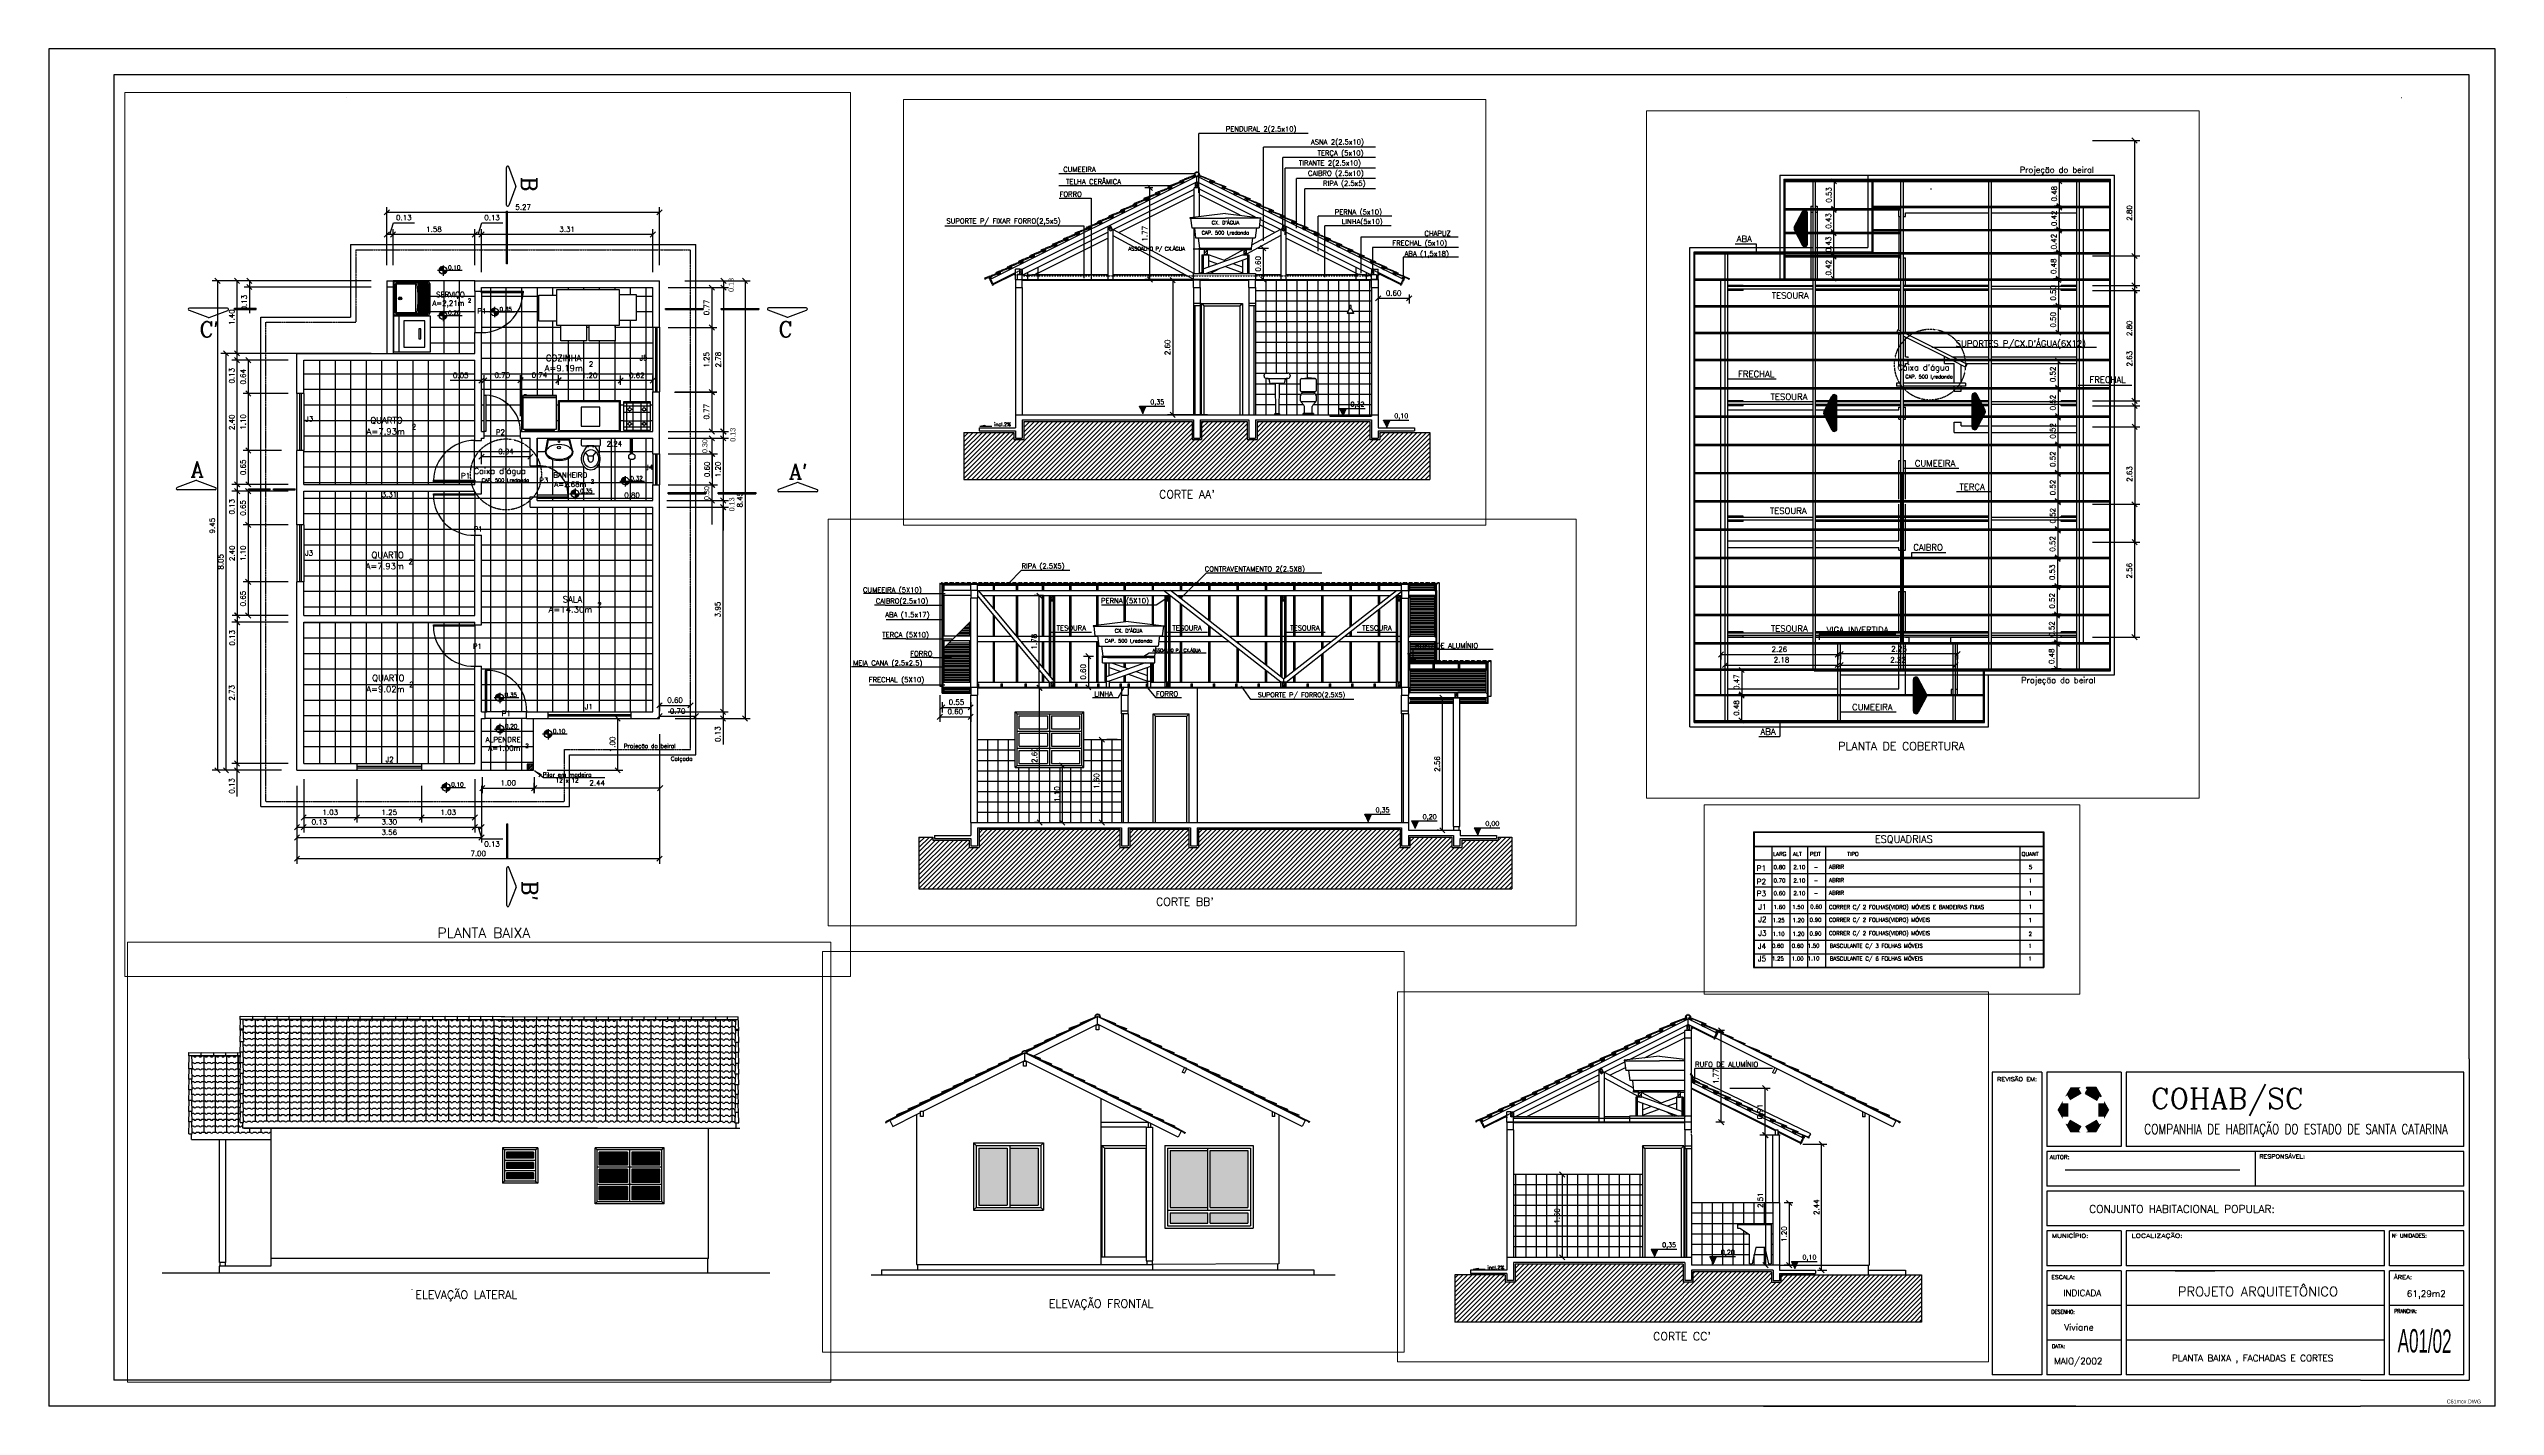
# Paper-space layout 'Layout1' of a CAD drawing. Extents: x -997 to -52, y -77 to 447.
# The model-space entities are those that its viewports show. They can reach past a viewport. Long polylines and large blocks are cut down to what shows.
import ezdxf
from ezdxf.enums import TextEntityAlignment as Align

# ---------------------------------------------------------------- set-up
doc = ezdxf.new("R2010")
doc.units = 0
doc.header["$LTSCALE"] = 20
doc.linetypes.add('ACAD_ISO04W100', pattern=[30.5, 24, -3, 0.5, -3])
doc.linetypes.add('DASHED2', pattern=[0.375, 0.25, -0.125])
doc.layers.get('0').update_dxf_attribs({"linetype": 'CONTINUOUS'})
doc.layers.get('DEFPOINTS').update_dxf_attribs({"linetype": 'CONTINUOUS'})
for name, color, linetype in [('APARELHOS', 244, 'CONTINUOUS'), ('AZULEJO', 30, 'CONTINUOUS'), ('CONCRETO', 5, 'CONTINUOUS'), ('CORTE', 244, 'CONTINUOUS'), ('CORTETERRA', 244, 'CONTINUOUS'), ('COTAS', 30, 'CONTINUOUS'), ('EQUIPAMENTOS', 244, 'CONTINUOUS'), ('JANELA', 5, 'CONTINUOUS'), ('LAVATÓRIO', 5, 'CONTINUOUS'), ('MADEIRAME', 244, 'CONTINUOUS'), ('PAREDE', 7, 'CONTINUOUS'), ('PAREDECORTE', 3, 'CONTINUOUS'), ('PISO', 244, 'CONTINUOUS'), ('PORTA', 1, 'CONTINUOUS'), ('PORTA2', 30, 'CONTINUOUS'), ('PROJEÇÃO', 30, 'CONTINUOUS'), ('SELO', 5, 'CONTINUOUS'), ('TANQUE', 30, 'CONTINUOUS'), ('TELHA', 3, 'CONTINUOUS'), ('TELHADO', 20, 'CONTINUOUS'), ('TEXTO', 1, 'CONTINUOUS'), ('TEXTO2', 30, 'CONTINUOUS'), ('VASO', 5, 'CONTINUOUS'), ('VIEW', 16, 'CONTINUOUS'), ('VISTAL', 30, 'CONTINUOUS'), ('VISTAP', 244, 'CONTINUOUS')]:
    doc.layers.add(name, color=color, linetype=linetype)
doc.styles.add('ROMANC', font='romanc')
doc.dimstyles.get("Standard").update_dxf_attribs({"dimscale": 0, "dimtxt": 0.1, "dimasz": 0.05, "dimexe": 0.1, "dimexo": 0.062, "dimgap": 0.05, "dimtad": 1, "dimtoh": 1, "dimzin": 0, "dimtxsty": 'ROMANC', "dimblk1": 'DOT', "dimblk2": 'DOT', "dimsah": 1, "dimcen": 0.09, "dimclrd": 202, "dimclre": 202, "dimclrt": 244, "dimazin": 3, "dimtfac": 1, "dimtofl": 0, "dimtmove": 0, "dimatfit": 3, "dimtolj": 1, "dimtzin": 0})

# ---------------------------------------------------------------- blocks, each defined once
blk = doc.blocks.new('A$CAEFC')
at = {"layer": 'PROJEÇÃO', "color": 7}
blk.add_lwpolyline([(11.86, 16.86), (10.79, 14.98), (15.24, 12.41), (16.31, 14.29), (16.98, 13.91), (17.03, 14), (15.1, 17.33), (11.25, 17.33), (11.2, 17.25)], close=True, dxfattribs=at)
for points in [[(2.13, 11.24), (0.1, 8.67), (2.13, 12.01), (0.1, 8.67)], [(2.13, 12.01), (0.1, 8.67), (2.03, 12.01), (0.1, 8.67)], [(4.29, 11.26), (0.1, 8.67), (2.13, 11.24), (0.1, 8.67)], [(4.29, 6.12), (0.1, 8.67), (4.29, 11.26), (0.1, 8.67)], [(3.22, 13.91), (3.17, 14), (3.89, 14.29), (5.1, 17.33)], [(3.89, 14.29), (5.1, 17.33), (4.98, 12.42), (5.1, 17.33)], [(4.98, 12.42), (5.1, 17.33), (9.43, 14.99), (5.1, 17.33)], [(9.43, 14.99), (5.1, 17.33), (8.34, 16.86), (5.1, 17.33)], [(8.34, 16.86), (5.1, 17.33), (9, 17.25), (5.1, 17.33)], [(9, 17.25), (5.1, 17.33), (8.95, 17.33), (5.1, 17.33)], [(10.79, 14.98), (15.1, 17.33), (15.24, 12.41), (15.1, 17.33)], [(11.86, 16.86), (15.1, 17.33), (10.79, 14.98), (15.1, 17.33)], [(11.2, 17.25), (11.25, 17.33), (11.86, 16.86), (15.1, 17.33)], [(16.98, 13.91), (15.1, 17.33), (17.03, 14), (15.1, 17.33)], [(16.31, 14.29), (15.1, 17.33), (16.98, 13.91), (15.1, 17.33)], [(15.24, 12.41), (15.1, 17.33), (16.31, 14.29), (15.1, 17.33)], [(18.07, 11.24), (20.1, 8.67), (15.9, 11.23), (20.1, 8.67)], [(15.9, 11.23), (20.1, 8.67), (15.9, 6.09), (20.1, 8.67)], [(18.07, 12.01), (18.17, 12.01), (18.07, 11.24), (20.1, 8.67)], [(2.13, 5.34), (2.03, 5.34), (2.13, 6.1), (0.1, 8.67)], [(2.13, 6.1), (0.1, 8.67), (4.29, 6.12), (0.1, 8.67)], [(3.22, 3.44), (5.1, 0.01), (3.17, 3.35), (5.1, 0.01)], [(3.89, 3.05), (5.1, 0.01), (3.22, 3.44), (5.1, 0.01)], [(4.96, 4.94), (5.1, 0.01), (3.89, 3.05), (5.1, 0.01)], [(9.41, 2.37), (5.1, 0.01), (4.96, 4.94), (5.1, 0.01)], [(8.34, 0.48), (5.1, 0.01), (9.41, 2.37), (5.1, 0.01)], [(9, 0.1), (8.95, 0.01), (8.34, 0.48), (5.1, 0.01)], [(15.22, 4.92), (15.1, 0.01), (10.77, 2.35), (15.1, 0.01)], [(10.77, 2.35), (15.1, 0.01), (11.86, 0.48), (15.1, 0.01)], [(11.86, 0.48), (15.1, 0.01), (11.2, 0.1), (15.1, 0.01)], [(11.2, 0.1), (15.1, 0.01), (11.25, 0.01), (15.1, 0.01)], [(16.31, 3.05), (15.1, 0.01), (15.22, 4.92), (15.1, 0.01)], [(16.98, 3.44), (17.03, 3.35), (16.31, 3.05), (15.1, 0.01)], [(15.9, 6.09), (20.1, 8.67), (18.07, 6.1), (20.1, 8.67)], [(18.07, 6.1), (20.1, 8.67), (18.07, 5.34), (20.1, 8.67)], [(18.07, 5.34), (20.1, 8.67), (18.17, 5.34), (20.1, 8.67)]]:
    blk.add_solid(points, dxfattribs=at)
blk = doc.blocks.new('SELOCOH2')
for points in [[(-109.63, 54.2), (-124.2, 54.2, 0.021653)], [(-123.49, 52.28), (-108.24, 52.28, -0.032101)]]:
    blk.add_lwpolyline(points, format="xyb")
at = {"layer": 'SELO', "color": 2, "linetype": 'CONTINUOUS'}
for p, q in [((-10, 134.13), (-10, 10)), ((-52.02, 10), (-282.43, 10)), ((-52.02, 10), (-10, 10))]:
    blk.add_line(p, q, dxfattribs=at)
at = {"layer": 'SELO', "color": 5, "linetype": 'CONTINUOUS'}
for q in [(0, 134.13), (-52.02, 0)]:
    blk.add_line((0, 0), q, dxfattribs=at)
at = {"layer": 'SELO', "color": 5}
for p, q in [((-194.21, 129), (-194.21, 12)), ((-175.03, 129), (-194.21, 129)), ((-175.03, 129), (-175.03, 12)), ((-144.34, 38.85), (-173.11, 38.85)), ((-42.69, 38.85), (-142.42, 38.85)), ((-12, 38.85), (-40.77, 38.85)), ((-144.34, 25.43), (-173.11, 25.43)), ((-42.69, 25.43), (-142.42, 25.43)), ((-175.03, 12), (-194.21, 12))]:
    blk.add_line(p, q, dxfattribs=at)
at = {"layer": 'SELO', "color": 7}
for p, q in [((-173.11, 98.31), (-173.11, 84.88)), ((-142.42, 98.31), (-173.11, 98.31)), ((-12, 98.31), (-142.42, 98.31)), ((-92.56, 84.88), (-92.56, 98.31)), ((-12, 84.88), (-12, 98.31)), ((-12, 84.88), (-173.11, 84.88)), ((-12, 82.97), (-173.11, 82.97)), ((-173.11, 82.97), (-173.11, 69.54)), ((-12, 69.54), (-12, 82.97)), ((-12, 69.54), (-173.11, 69.54)), ((-173.11, 67.62), (-173.11, 54.2)), ((-144.34, 67.62), (-173.11, 67.62)), ((-144.34, 67.62), (-144.34, 54.2)), ((-142.42, 67.62), (-142.42, 54.2)), ((-42.69, 67.62), (-142.42, 67.62)), ((-42.69, 54.2), (-42.69, 67.62)), ((-12, 67.62), (-40.77, 67.62)), ((-40.77, 54.2), (-40.77, 67.62)), ((-12, 54.2), (-12, 67.62)), ((-144.34, 54.2), (-173.11, 54.2)), ((-173.11, 52.28), (-173.11, 12)), ((-144.34, 52.28), (-173.11, 52.28)), ((-144.34, 52.28), (-144.34, 12)), ((-42.69, 54.2), (-142.42, 54.2)), ((-142.42, 52.28), (-142.42, 12)), ((-42.69, 52.28), (-142.42, 52.28)), ((-42.69, 12), (-42.69, 52.28)), ((-12, 54.2), (-40.77, 54.2)), ((-12, 52.28), (-40.77, 52.28)), ((-40.77, 12), (-40.77, 52.28)), ((-12, 12), (-12, 52.28)), ((-144.34, 12), (-173.11, 12)), ((-42.69, 12), (-142.42, 12)), ((-12, 12), (-40.77, 12))]:
    blk.add_line(p, q, dxfattribs=at)
at = {"layer": 'SELO', "color": 30}
blk.add_line((-166.03, 91.17), (-98.61, 91.17), dxfattribs=at)
at = {"layer": 'SELO', "color": 2}
for points in [[(-144.34, 129), (-173.11, 129)], [(-173.11, 129), (-173.11, 100.23)], [(-144.34, 129), (-144.34, 100.23)], [(-12, 129), (-142.42, 129)], [(-142.42, 129), (-142.42, 100.23)], [(-12, 100.23), (-12, 129)], [(-144.34, 100.23), (-173.11, 100.23)], [(-12, 100.23), (-142.42, 100.23)]]:
    blk.add_lwpolyline(points, dxfattribs=at)
at = {"layer": 'SELO'}
blk.add_blockref('A$CAEFC', (-169.07, 105.69), dxfattribs=at)
at = {"layer": 'SELO', "color": 5, "style": 'ROMANC'}
for s, width, p, p2 in [('REVISÃO EM:', 1.036029, (-192.29, 125.5), (-176.82, 125.5)), ('AUTOR:', 0.944481, (-171.97, 95.4), (-164.35, 95.4)), ('RESPONSÁVEL:', 1.049769, (-91.05, 95.66), (-73.43, 95.66)), ('MUNICÍPIO:', 1.123551, (-171.15, 64.97), (-157.03, 64.97)), ('LOCALIZAÇÃO:', 1.254196, (-140.36, 65.02), (-120.65, 65.02)), ('ESCALA:', 1.003689, (-171.32, 49.05), (-162.29, 49.05)), ('ÁREA:', 1.110926, (-39.11, 49.05), (-32.04, 49.05)), ('DESENHO:', 0.795376, (-171.32, 35.61), (-162.29, 35.61)), ('PRANCHA:', 0.771304, (-38.94, 35.94), (-30.24, 35.94)), ('DATA:', 0.819312, (-171.16, 22.34), (-166.06, 22.34))]:
    blk.add_text(s, height=1.5, dxfattribs=dict(at, width=width)).set_placement(p, p2, align=Align.FIT)
at = {"layer": 'SELO', "color": 2, "linetype": 'CONTINUOUS', "style": 'ROMANC'}
blk.add_text('COHAB/SC', height=8, dxfattribs=at).set_placement((-103.43, 114.75), align=Align.CENTER)
at = {"layer": 'SELO', "color": 3, "style": 'ROMANC', "width": 0.626103}
blk.add_text('COMPANHIA DE HABITAÇÃO DO ESTADO DE SANTA CATARINA', height=3.8329, dxfattribs=at).set_placement((-135.45, 105.06), (-18.2, 105.06), align=Align.FIT)
at = {"layer": 'SELO', "color": 5, "linetype": 'CONTINUOUS', "style": 'ROMANC'}
blk.add_text('Nº UNIDADES:', height=1.5, dxfattribs=at).set_placement((-39.89, 65.06))
at = {"layer": 'SELO', "color": 5, "style": 'ROMANC'}
for tag, height, p in [('REGISTRO', 1.5, (-130.39, 86.34)), ('AUTOR', 1.5, (-130.45, 88.83)), ('MUNICIPIO', 2.5, (-160.18, 59.49)), ('LOCALIZAÇAO', 2.5, (-90.31, 60.11)), ('UNID', 2.5, (-27.28, 59.02)), ('ESCALA', 2.5, (-159.41, 43.7)), ('AREA', 2.5, (-26.55, 43.02)), ('DESENHO', 2.5, (-160.69, 30.45)), ('DATA', 2.5, (-160.95, 17.2))]:
    blk.add_attdef(tag, text='', height=height, dxfattribs=at).set_placement(p, align=Align.MIDDLE)
at = {"layer": 'SELO', "color": 6, "style": 'ROMANC'}
blk.add_attdef('TITULO', text='', height=3.7, dxfattribs=at).set_placement((-96.61, 45.22), align=Align.MIDDLE)
at = {"layer": 'SELO', "color": 3, "style": 'ROMANC'}
for tag, p in [('COMPLEMENTAÇAO', (-96.61, 30.96)), ('ESPECIFICAÇAO', (-92.79, 18.16))]:
    blk.add_attdef(tag, text='', height=2.5, dxfattribs=at).set_placement(p, align=Align.MIDDLE)
at = {"layer": 'SELO', "color": 6, "width": 0.4153}
blk.add_attdef('PRANCHA', text='', height=9, rotation=359.12027, dxfattribs=at).set_placement((-37.63, 20.82), (-16.89, 20.5), align=Align.FIT)
at = {"layer": 'SELO', "color": 5}
blk.add_attdef('ARQUIVO', text='', height=1.5, dxfattribs=at).set_placement((-12.06, 1.77), align=Align.MIDDLE_CENTER)
blk = doc.blocks.new('*X3')
at = {"color": 0, "linetype": 'CONTINUOUS', "ltscale": 0.05}
for p, q in [((-55.447, 9.883), (-55.373, 9.957)), ((-55.447, 9.887), (-55.377, 9.956)), ((-55.446, 9.89), (-55.381, 9.956)), ((-55.446, 9.894), (-55.385, 9.956)), ((-55.445, 9.899), (-55.389, 9.955)), ((-55.444, 9.882), (-55.372, 9.954)), ((-55.444, 9.904), (-55.394, 9.953)), ((-55.442, 9.909), (-55.399, 9.952)), ((-55.44, 9.882), (-55.372, 9.951)), ((-55.439, 9.915), (-55.405, 9.949)), ((-55.437, 9.882), (-55.372, 9.947)), ((-55.434, 9.924), (-55.414, 9.944)), ((-55.433, 9.882), (-55.372, 9.943)), ((-55.43, 9.882), (-55.372, 9.94)), ((-55.426, 9.882), (-55.372, 9.936)), ((-55.423, 9.882), (-55.372, 9.933)), ((-55.419, 9.882), (-55.372, 9.929)), ((-55.416, 9.882), (-55.372, 9.926)), ((-55.412, 9.882), (-55.372, 9.922)), ((-55.409, 9.882), (-55.372, 9.919)), ((-55.405, 9.882), (-55.372, 9.915)), ((-55.402, 9.882), (-55.372, 9.912)), ((-55.398, 9.882), (-55.372, 9.908)), ((-55.394, 9.882), (-55.372, 9.905)), ((-55.391, 9.882), (-55.372, 9.901)), ((-55.387, 9.882), (-55.372, 9.897)), ((-55.384, 9.882), (-55.372, 9.894)), ((-55.38, 9.882), (-55.372, 9.89)), ((-55.377, 9.882), (-55.372, 9.887)), ((-55.373, 9.882), (-55.372, 9.883)), ((-55.372, 9.88), (-55.37, 9.882)), ((-55.372, 9.876), (-55.366, 9.882)), ((-55.372, 9.873), (-55.363, 9.882)), ((-55.372, 9.869), (-55.359, 9.882)), ((-55.372, 9.866), (-55.356, 9.882)), ((-55.372, 9.862), (-55.352, 9.882)), ((-55.372, 9.859), (-55.348, 9.882)), ((-55.372, 9.855), (-55.345, 9.882)), ((-55.372, 9.852), (-55.341, 9.882)), ((-55.372, 9.848), (-55.338, 9.882)), ((-55.372, 9.844), (-55.334, 9.882)), ((-55.372, 9.841), (-55.331, 9.882)), ((-55.372, 9.837), (-55.327, 9.882)), ((-55.372, 9.834), (-55.324, 9.882)), ((-55.372, 9.83), (-55.32, 9.882)), ((-55.372, 9.827), (-55.317, 9.882)), ((-55.372, 9.823), (-55.313, 9.882)), ((-55.372, 9.82), (-55.31, 9.882)), ((-55.372, 9.816), (-55.306, 9.882)), ((-55.372, 9.813), (-55.303, 9.882)), ((-55.372, 9.809), (-55.299, 9.882)), ((-55.369, 9.809), (-55.299, 9.879)), ((-55.365, 9.809), (-55.299, 9.875)), ((-55.361, 9.809), (-55.3, 9.871)), ((-55.357, 9.81), (-55.3, 9.867)), ((-55.352, 9.811), (-55.302, 9.862)), ((-55.347, 9.813), (-55.303, 9.856)), ((-55.34, 9.816), (-55.306, 9.85)), ((-55.332, 9.82), (-55.311, 9.842))]:
    blk.add_line(p, q, dxfattribs=at)
blk = doc.blocks.new('_OBLIQUE')
at = {"color": 0, "linetype": 'BYBLOCK'}
blk.add_line((-0.5, -0.5), (0.5, 0.5), dxfattribs=at)
blk = doc.blocks.new('*D4')
at = {"color": 30, "linetype": 'BYBLOCK'}
for p, q in [((-30.203, 221.355), (-30.203, 221.041)), ((-30.203, 221.141), (-29.203, 221.141)), ((-29.203, 221.355), (-29.203, 221.041))]:
    blk.add_line(p, q, dxfattribs=at)
at = {"layer": 'DEFPOINTS', "color": 0, "linetype": 'BYBLOCK'}
for p in [(-30.203, 222.255), (-29.203, 222.255), (-29.203, 221.141)]:
    blk.add_point(p, dxfattribs=at)
at = {"color": 30, "linetype": 'BYBLOCK', "xscale": 0.1, "yscale": 0.1, "zscale": 0.1, "rotation": 180}
blk.add_blockref('_OBLIQUE', (-30.203, 221.141), dxfattribs=at)
at = {"color": 30, "linetype": 'BYBLOCK', "xscale": 0.1, "yscale": 0.1, "zscale": 0.1}
blk.add_blockref('_OBLIQUE', (-29.203, 221.141), dxfattribs=at)
at = {"color": 244, "linetype": 'BYBLOCK', "insert": (-29.703, 221.241), "char_height": 0.1, "attachment_point": 5, "style": 'ROMANC'}
blk.add_mtext('\\A1;1.00', dxfattribs=at)
blk = doc.blocks.new('*D5')
at = {"color": 30, "linetype": 'BYBLOCK'}
for p, q in [((-29.203, 221.041), (-29.203, 221.241)), ((-26.768, 221.141), (-29.203, 221.141))]:
    blk.add_line(p, q, dxfattribs=at)
at = {"layer": 'DEFPOINTS', "color": 0, "linetype": 'BYBLOCK'}
for p in [(-29.203, 221.141), (-26.768, 221.141), (-29.203, 220.141)]:
    blk.add_point(p, dxfattribs=at)
at = {"color": 30, "linetype": 'BYBLOCK', "xscale": 0.1, "yscale": 0.1, "zscale": 0.1, "rotation": 180}
blk.add_blockref('_OBLIQUE', (-29.203, 221.141), dxfattribs=at)
at = {"color": 30, "linetype": 'BYBLOCK', "xscale": 0.1, "yscale": 0.1, "zscale": 0.1}
blk.add_blockref('_OBLIQUE', (-26.768, 221.141), dxfattribs=at)
at = {"color": 244, "linetype": 'BYBLOCK', "insert": (-27.985, 221.241), "char_height": 0.1, "attachment_point": 5, "style": 'ROMANC'}
blk.add_mtext('\\A1;2.44', dxfattribs=at)
blk = doc.blocks.new('*X14')
at = {"color": 0, "linetype": 'CONTINUOUS'}
for p, q in [((3.213, 223.088), (3.313, 223.188)), ((3.213, 223.123), (3.277, 223.188)), ((3.213, 223.159), (3.242, 223.188)), ((3.228, 223.068), (3.333, 223.173)), ((3.263, 223.068), (3.333, 223.137)), ((3.299, 223.068), (3.333, 223.102))]:
    blk.add_line(p, q, dxfattribs=at)
blk = doc.blocks.new('*D15')
at = {"color": 30, "linetype": 'BYBLOCK'}
for p, q in [((-30.217, 227.395), (-30.217, 227.642)), ((-29.277, 227.465), (-29.277, 227.642)), ((-30.217, 227.542), (-29.277, 227.542))]:
    blk.add_line(p, q, dxfattribs=at)
at = {"layer": 'DEFPOINTS', "color": 0, "linetype": 'BYBLOCK'}
for p in [(-29.277, 227.542), (-30.217, 226.495), (-29.277, 226.565)]:
    blk.add_point(p, dxfattribs=at)
at = {"color": 30, "linetype": 'BYBLOCK', "xscale": 0.1, "yscale": 0.1, "zscale": 0.1, "rotation": 180}
blk.add_blockref('_OBLIQUE', (-30.217, 227.542), dxfattribs=at)
at = {"color": 30, "linetype": 'BYBLOCK', "xscale": 0.1, "yscale": 0.1, "zscale": 0.1}
blk.add_blockref('_OBLIQUE', (-29.277, 227.542), dxfattribs=at)
at = {"color": 244, "linetype": 'BYBLOCK', "insert": (-29.747, 227.642), "char_height": 0.1, "attachment_point": 5, "style": 'ROMANC'}
blk.add_mtext('\\A1;0.94', dxfattribs=at)
blk = doc.blocks.new('*D16')
at = {"layer": 'DEFPOINTS', "color": 0, "linetype": 'BYBLOCK'}
for p in [(-28.771, 227.689), (-26.536, 227.689), (-26.536, 227.689)]:
    blk.add_point(p, dxfattribs=at)
at = {"color": 244, "linetype": 'BYBLOCK', "insert": (-27.654, 227.789), "char_height": 0.1, "attachment_point": 5, "style": 'ROMANC'}
blk.add_mtext('\\A1;2.24', dxfattribs=at)
blk = doc.blocks.new('*D17')
at = {"layer": 'DEFPOINTS', "color": 0, "linetype": 'BYBLOCK'}
for p in [(-27.712, 226.695), (-26.912, 226.695), (-26.912, 226.695)]:
    blk.add_point(p, dxfattribs=at)
at = {"color": 244, "linetype": 'BYBLOCK', "insert": (-27.312, 226.795), "char_height": 0.1, "attachment_point": 5, "style": 'ROMANC'}
blk.add_mtext('\\A1;0.80', dxfattribs=at)
blk = doc.blocks.new('*X10')
at = {"color": 0, "linetype": 'DASHED2'}
for p, q in [((144.794, 79.14), (144.798, 79.143)), ((144.808, 79.118), (144.833, 79.143)), ((144.844, 79.118), (144.844, 79.119))]:
    blk.add_line(p, q, dxfattribs=at)
blk = doc.blocks.new('*X12')
at = {"color": 0, "linetype": 'DASHED2'}
for p, q in [((142.787, 77.521), (142.802, 77.536)), ((142.787, 77.486), (142.802, 77.501)), ((142.787, 77.451), (142.802, 77.466)), ((142.787, 77.415), (142.802, 77.43)), ((142.787, 77.38), (142.802, 77.395))]:
    blk.add_line(p, q, dxfattribs=at)
blk = doc.blocks.new('*X13')
at = {"color": 0, "linetype": 'DASHED2'}
for p, q in [((142.805, 77.539), (142.814, 77.548)), ((142.805, 77.504), (142.83, 77.529))]:
    blk.add_line(p, q, dxfattribs=at)
blk = doc.blocks.new('*X6')
at = {"color": 0, "linetype": 'DASHED2'}
for p, q in [((144.157, 77.689), (144.207, 77.739)), ((144.157, 77.725), (144.172, 77.739)), ((144.157, 77.654), (144.207, 77.704)), ((144.178, 77.639), (144.207, 77.668))]:
    blk.add_line(p, q, dxfattribs=at)
blk = doc.blocks.new('*X9')
at = {"color": 0, "linetype": 'DASHED2'}
for p, q in [((147.052, 79.135), (147.08, 79.162)), ((147.052, 79.099), (147.102, 79.149)), ((147.052, 79.064), (147.102, 79.114)), ((147.086, 79.062), (147.102, 79.079))]:
    blk.add_line(p, q, dxfattribs=at)
blk = doc.blocks.new('*X11')
at = {"color": 0, "linetype": 'DASHED2'}
for p, q in [((146.435, 78.977), (146.474, 79.016)), ((146.435, 79.013), (146.439, 79.016)), ((146.435, 78.942), (146.485, 78.992)), ((146.445, 78.916), (146.485, 78.957)), ((146.48, 78.916), (146.485, 78.921))]:
    blk.add_line(p, q, dxfattribs=at)
blk = doc.blocks.new('*D18')
at = {"color": 30, "linetype": 'BYBLOCK'}
for p, q in [((-28.941, 210.042), (-29.74, 210.042)), ((-29.64, 210.042), (-29.64, 207.442)), ((-28.971, 207.442), (-29.74, 207.442))]:
    blk.add_line(p, q, dxfattribs=at)
at = {"layer": 'DEFPOINTS', "color": 0, "linetype": 'BYBLOCK'}
for p in [(-28.041, 210.042), (-29.64, 207.442), (-28.071, 207.442)]:
    blk.add_point(p, dxfattribs=at)
at = {"color": 30, "linetype": 'BYBLOCK', "xscale": 0.1, "yscale": 0.1, "zscale": 0.1}
for p, rotation in [((-29.64, 210.042), 90), ((-29.64, 207.442), 270)]:
    blk.add_blockref('_OBLIQUE', p, dxfattribs=dict(at, rotation=rotation))
at = {"color": 244, "linetype": 'BYBLOCK', "insert": (-29.74, 208.742), "char_height": 0.1, "attachment_point": 5, "rotation": 90, "style": 'ROMANC'}
blk.add_mtext('\\A1;2.60', dxfattribs=at)
blk = doc.blocks.new('*D19')
at = {"color": 30, "linetype": 'BYBLOCK'}
for p, q in [((-30.024, 211.824), (-30.179, 211.824)), ((-30.079, 210.052), (-30.079, 211.824)), ((-28.941, 210.052), (-30.179, 210.052))]:
    blk.add_line(p, q, dxfattribs=at)
at = {"layer": 'DEFPOINTS', "color": 0, "linetype": 'BYBLOCK'}
for p in [(-30.079, 211.824), (-29.124, 211.824), (-28.041, 210.052)]:
    blk.add_point(p, dxfattribs=at)
at = {"color": 30, "linetype": 'BYBLOCK', "xscale": 0.1, "yscale": 0.1, "zscale": 0.1}
for p, rotation in [((-30.079, 211.824), 90), ((-30.079, 210.052), 270)]:
    blk.add_blockref('_OBLIQUE', p, dxfattribs=dict(at, rotation=rotation))
at = {"color": 244, "linetype": 'BYBLOCK', "insert": (-30.179, 210.938), "char_height": 0.1, "attachment_point": 5, "rotation": 90, "style": 'ROMANC'}
blk.add_mtext('\\A1;1.77', dxfattribs=at)
blk = doc.blocks.new('*D20')
at = {"color": 30, "linetype": 'BYBLOCK'}
for p, q in [((-27.991, 210.658), (-27.792, 210.658)), ((-27.892, 210.658), (-27.892, 210.052)), ((-27.91, 210.052), (-27.792, 210.052))]:
    blk.add_line(p, q, dxfattribs=at)
at = {"layer": 'DEFPOINTS', "color": 0, "linetype": 'BYBLOCK'}
for p in [(-28.891, 210.658), (-28.81, 210.052), (-27.892, 210.052)]:
    blk.add_point(p, dxfattribs=at)
at = {"color": 30, "linetype": 'BYBLOCK', "xscale": 0.1, "yscale": 0.1, "zscale": 0.1}
for p, rotation in [((-27.892, 210.658), 90), ((-27.892, 210.052), 270)]:
    blk.add_blockref('_OBLIQUE', p, dxfattribs=dict(at, rotation=rotation))
at = {"color": 244, "linetype": 'BYBLOCK', "insert": (-27.992, 210.355), "char_height": 0.1, "attachment_point": 5, "rotation": 90, "style": 'ROMANC'}
blk.add_mtext('\\A1;{0.60}', dxfattribs=at)
blk = doc.blocks.new('*D21')
at = {"color": 30, "linetype": 'BYBLOCK'}
for p, q in [((-25.674, 209.69), (-25.074, 209.69)), ((-25.074, 209.763), (-25.074, 209.59)), ((-25.674, 209.59), (-25.674, 209.59))]:
    blk.add_line(p, q, dxfattribs=at)
at = {"layer": 'DEFPOINTS', "color": 0, "linetype": 'BYBLOCK'}
for p in [(-25.074, 210.663), (-25.674, 210.49), (-25.074, 209.69)]:
    blk.add_point(p, dxfattribs=at)
at = {"color": 30, "linetype": 'BYBLOCK', "xscale": 0.1, "yscale": 0.1, "zscale": 0.1, "rotation": 180}
blk.add_blockref('_OBLIQUE', (-25.674, 209.69), dxfattribs=at)
at = {"color": 30, "linetype": 'BYBLOCK', "xscale": 0.1, "yscale": 0.1, "zscale": 0.1}
blk.add_blockref('_OBLIQUE', (-25.074, 209.69), dxfattribs=at)
at = {"color": 244, "linetype": 'BYBLOCK', "insert": (-25.374, 209.79), "char_height": 0.1, "attachment_point": 5, "style": 'ROMANC'}
blk.add_mtext('\\A1;0.60', dxfattribs=at)
blk = doc.blocks.new('*X22')
at = {"color": 0, "linetype": 'CONTINUOUS'}
for p, q in [((15.572, 230.674), (15.587, 230.689)), ((15.572, 230.621), (15.622, 230.671)), ((15.593, 230.589), (15.622, 230.618)), ((16.331, 230.638), (16.381, 230.688)), ((16.336, 230.589), (16.381, 230.635))]:
    blk.add_line(p, q, dxfattribs=at)
blk = doc.blocks.new('*X25')
at = {"color": 0, "linetype": 'CONTINUOUS'}
for p, q in [((-9.392, 241.613), (-9.354, 241.651)), ((-9.392, 241.56), (-9.342, 241.61)), ((-9.348, 241.551), (-9.342, 241.557)), ((-8.633, 241.63), (-8.612, 241.651)), ((-8.633, 241.577), (-8.583, 241.627)), ((-8.606, 241.551), (-8.583, 241.574))]:
    blk.add_line(p, q, dxfattribs=at)
blk = doc.blocks.new('*X23')
at = {"color": 0}
for p, q in [((191.835, 96.809), (191.837, 96.811)), ((191.835, 96.81), (191.836, 96.811)), ((191.836, 96.806), (191.841, 96.811)), ((191.836, 96.808), (191.839, 96.811)), ((191.837, 96.804), (191.845, 96.811)), ((191.837, 96.805), (191.843, 96.811)), ((191.838, 96.803), (191.846, 96.811)), ((191.839, 96.8), (191.85, 96.811)), ((191.839, 96.802), (191.848, 96.811)), ((191.84, 96.798), (191.853, 96.811)), ((191.84, 96.799), (191.852, 96.811)), ((191.841, 96.796), (191.857, 96.811)), ((191.841, 96.797), (191.855, 96.811)), ((191.842, 96.794), (191.859, 96.811)), ((191.843, 96.792), (191.862, 96.811)), ((191.843, 96.793), (191.86, 96.811)), ((191.844, 96.79), (191.866, 96.811)), ((191.844, 96.791), (191.864, 96.811)), ((191.845, 96.787), (191.869, 96.811)), ((191.845, 96.788), (191.868, 96.811)), ((191.846, 96.785), (191.873, 96.811)), ((191.846, 96.786), (191.871, 96.811)), ((191.847, 96.784), (191.875, 96.811)), ((191.848, 96.781), (191.878, 96.811)), ((191.848, 96.782), (191.876, 96.811)), ((191.849, 96.779), (191.882, 96.811)), ((191.849, 96.78), (191.88, 96.811)), ((191.85, 96.776), (191.885, 96.811)), ((191.85, 96.778), (191.883, 96.811)), ((191.851, 96.775), (191.887, 96.811)), ((191.852, 96.773), (191.891, 96.811)), ((191.852, 96.774), (191.889, 96.811)), ((191.853, 96.77), (191.894, 96.811)), ((191.853, 96.772), (191.892, 96.811)), ((191.854, 96.768), (191.898, 96.811)), ((191.854, 96.769), (191.896, 96.811)), ((191.855, 96.767), (191.897, 96.809)), ((191.856, 96.766), (191.896, 96.806)), ((191.856, 96.764), (191.894, 96.802)), ((191.857, 96.763), (191.893, 96.799)), ((191.857, 96.762), (191.891, 96.796)), ((191.858, 96.761), (191.89, 96.793)), ((191.858, 96.76), (191.888, 96.79)), ((191.859, 96.758), (191.887, 96.786)), ((191.86, 96.757), (191.885, 96.783)), ((191.86, 96.756), (191.884, 96.78)), ((191.861, 96.755), (191.882, 96.777)), ((191.861, 96.754), (191.881, 96.773)), ((191.862, 96.752), (191.879, 96.77)), ((191.862, 96.751), (191.878, 96.767)), ((191.863, 96.75), (191.876, 96.764)), ((191.863, 96.749), (191.875, 96.76)), ((191.864, 96.748), (191.874, 96.757)), ((191.865, 96.746), (191.872, 96.754)), ((191.865, 96.745), (191.871, 96.751)), ((191.866, 96.744), (191.869, 96.747)), ((191.866, 96.743), (191.868, 96.744))]:
    blk.add_line(p, q, dxfattribs=at)
blk = doc.blocks.new('*D26')
at = {"color": 30, "linetype": 'BYBLOCK'}
for p, q in [((-18.041, 216.986), (-18.338, 216.986)), ((-18.238, 216.986), (-18.238, 215.386)), ((-18.041, 215.386), (-18.338, 215.386))]:
    blk.add_line(p, q, dxfattribs=at)
at = {"layer": 'DEFPOINTS', "color": 0, "linetype": 'BYBLOCK'}
for p in [(-17.141, 216.986), (-18.238, 215.386), (-17.141, 215.386)]:
    blk.add_point(p, dxfattribs=at)
at = {"color": 30, "linetype": 'BYBLOCK', "xscale": 0.1, "yscale": 0.1, "zscale": 0.1}
for p, rotation in [((-18.238, 216.986), 90), ((-18.238, 215.386), 270)]:
    blk.add_blockref('_OBLIQUE', p, dxfattribs=dict(at, rotation=rotation))
at = {"color": 244, "linetype": 'BYBLOCK', "insert": (-18.338, 216.186), "char_height": 0.1, "attachment_point": 5, "rotation": 90, "style": 'ROMANC'}
blk.add_mtext('\\A1;1.60', dxfattribs=at)
blk = doc.blocks.new('*D28')
at = {"color": 30, "linetype": 'BYBLOCK'}
for p, q in [((-15.106, 219.769), (-15.271, 219.769)), ((-15.171, 217.996), (-15.171, 219.769)), ((-15.106, 217.996), (-15.271, 217.996))]:
    blk.add_line(p, q, dxfattribs=at)
at = {"layer": 'DEFPOINTS', "color": 0, "linetype": 'BYBLOCK'}
for p in [(-15.171, 219.769), (-14.206, 219.769), (-14.206, 217.996)]:
    blk.add_point(p, dxfattribs=at)
at = {"color": 30, "linetype": 'BYBLOCK', "xscale": 0.1, "yscale": 0.1, "zscale": 0.1}
for p, rotation in [((-15.171, 219.769), 90), ((-15.171, 217.996), 270)]:
    blk.add_blockref('_OBLIQUE', p, dxfattribs=dict(at, rotation=rotation))
at = {"color": 244, "linetype": 'BYBLOCK', "insert": (-15.271, 218.882), "char_height": 0.1, "attachment_point": 5, "rotation": 90, "style": 'ROMANC'}
blk.add_mtext('\\A1;1.77', dxfattribs=at)
blk = doc.blocks.new('*D30')
at = {"color": 30, "linetype": 'BYBLOCK'}
for p, q in [((-27.532, 228.925), (-27.532, 229.11)), ((-26.912, 228.835), (-26.912, 229.11)), ((-26.912, 229.01), (-27.532, 229.01))]:
    blk.add_line(p, q, dxfattribs=at)
at = {"layer": 'DEFPOINTS', "color": 0, "linetype": 'BYBLOCK'}
for p in [(-27.532, 229.01), (-27.532, 228.625), (-26.912, 228.535)]:
    blk.add_point(p, dxfattribs=at)
at = {"color": 30, "linetype": 'BYBLOCK', "xscale": 0.1, "yscale": 0.1, "zscale": 0.1, "rotation": 180}
blk.add_blockref('_OBLIQUE', (-27.532, 229.01), dxfattribs=at)
at = {"color": 30, "linetype": 'BYBLOCK', "xscale": 0.1, "yscale": 0.1, "zscale": 0.1}
blk.add_blockref('_OBLIQUE', (-26.912, 229.01), dxfattribs=at)
at = {"color": 244, "linetype": 'BYBLOCK', "insert": (-27.222, 229.11), "char_height": 0.1, "attachment_point": 5, "style": 'ROMANC'}
blk.add_mtext('\\A1;0.62', dxfattribs=at)
blk = doc.blocks.new('*D31')
at = {"color": 30, "linetype": 'BYBLOCK'}
for p, q in [((-28.732, 228.925), (-28.732, 229.11)), ((-27.532, 228.925), (-27.532, 229.11)), ((-27.532, 229.01), (-28.732, 229.01))]:
    blk.add_line(p, q, dxfattribs=at)
at = {"layer": 'DEFPOINTS', "color": 0, "linetype": 'BYBLOCK'}
for p in [(-28.732, 229.01), (-28.732, 228.625), (-27.532, 228.625)]:
    blk.add_point(p, dxfattribs=at)
at = {"color": 30, "linetype": 'BYBLOCK', "xscale": 0.1, "yscale": 0.1, "zscale": 0.1, "rotation": 180}
blk.add_blockref('_OBLIQUE', (-28.732, 229.01), dxfattribs=at)
at = {"color": 30, "linetype": 'BYBLOCK', "xscale": 0.1, "yscale": 0.1, "zscale": 0.1}
blk.add_blockref('_OBLIQUE', (-27.532, 229.01), dxfattribs=at)
at = {"color": 244, "linetype": 'BYBLOCK', "insert": (-28.132, 229.11), "char_height": 0.1, "attachment_point": 5, "style": 'ROMANC'}
blk.add_mtext('\\A1;1.20', dxfattribs=at)
blk = doc.blocks.new('*D32')
at = {"color": 30, "linetype": 'BYBLOCK'}
for p, q in [((-29.467, 228.325), (-29.467, 229.116)), ((-28.732, 228.925), (-28.732, 229.116)), ((-28.732, 229.016), (-29.467, 229.016))]:
    blk.add_line(p, q, dxfattribs=at)
at = {"layer": 'DEFPOINTS', "color": 0, "linetype": 'BYBLOCK'}
for p in [(-29.467, 229.016), (-28.732, 228.625), (-29.467, 228.025)]:
    blk.add_point(p, dxfattribs=at)
at = {"color": 30, "linetype": 'BYBLOCK', "xscale": 0.1, "yscale": 0.1, "zscale": 0.1, "rotation": 180}
blk.add_blockref('_OBLIQUE', (-29.467, 229.016), dxfattribs=at)
at = {"color": 30, "linetype": 'BYBLOCK', "xscale": 0.1, "yscale": 0.1, "zscale": 0.1}
blk.add_blockref('_OBLIQUE', (-28.732, 229.016), dxfattribs=at)
at = {"color": 244, "linetype": 'BYBLOCK', "insert": (-29.099, 229.116), "char_height": 0.1, "attachment_point": 5, "style": 'ROMANC'}
blk.add_mtext('\\A1;0.74', dxfattribs=at)
blk = doc.blocks.new('*D33')
at = {"color": 30, "linetype": 'BYBLOCK'}
for p, q in [((-30.167, 228.325), (-30.167, 229.114)), ((-29.467, 228.325), (-29.467, 229.114)), ((-29.467, 229.014), (-30.167, 229.014))]:
    blk.add_line(p, q, dxfattribs=at)
at = {"layer": 'DEFPOINTS', "color": 0, "linetype": 'BYBLOCK'}
for p in [(-30.167, 229.014), (-30.167, 228.025), (-29.467, 228.025)]:
    blk.add_point(p, dxfattribs=at)
at = {"color": 30, "linetype": 'BYBLOCK', "xscale": 0.1, "yscale": 0.1, "zscale": 0.1, "rotation": 180}
blk.add_blockref('_OBLIQUE', (-30.167, 229.014), dxfattribs=at)
at = {"color": 30, "linetype": 'BYBLOCK', "xscale": 0.1, "yscale": 0.1, "zscale": 0.1}
blk.add_blockref('_OBLIQUE', (-29.467, 229.014), dxfattribs=at)
at = {"color": 244, "linetype": 'BYBLOCK', "insert": (-29.817, 229.114), "char_height": 0.1, "attachment_point": 5, "style": 'ROMANC'}
blk.add_mtext('\\A1;0.70', dxfattribs=at)
blk = doc.blocks.new('*D34')
at = {"color": 30, "linetype": 'BYBLOCK'}
for p, q in [((-30.217, 228.325), (-30.217, 229.111)), ((-30.167, 228.325), (-30.167, 229.111)), ((-30.217, 229.011), (-30.821, 229.011)), ((-30.167, 229.011), (-30.167, 229.011))]:
    blk.add_line(p, q, dxfattribs=at)
at = {"layer": 'DEFPOINTS', "color": 0, "linetype": 'BYBLOCK'}
for p in [(-30.217, 229.011), (-30.217, 228.025), (-30.167, 228.025)]:
    blk.add_point(p, dxfattribs=at)
at = {"color": 30, "linetype": 'BYBLOCK', "xscale": 0.1, "yscale": 0.1, "zscale": 0.1}
blk.add_blockref('_OBLIQUE', (-30.217, 229.011), dxfattribs=at)
at = {"color": 30, "linetype": 'BYBLOCK', "xscale": 0.1, "yscale": 0.1, "zscale": 0.1, "rotation": 180}
blk.add_blockref('_OBLIQUE', (-30.167, 229.011), dxfattribs=at)
at = {"color": 244, "linetype": 'BYBLOCK', "insert": (-30.619, 229.111), "char_height": 0.1, "attachment_point": 5, "style": 'ROMANC'}
blk.add_mtext('\\A1;0.05', dxfattribs=at)
blk = doc.blocks.new('*D35')
at = {"color": 30, "linetype": 'BYBLOCK'}
for p, q in [((-33.652, 221.315), (-33.652, 220.474)), ((-32.624, 221.315), (-32.624, 220.474)), ((-33.652, 220.574), (-32.624, 220.574))]:
    blk.add_line(p, q, dxfattribs=at)
at = {"layer": 'DEFPOINTS', "color": 0, "linetype": 'BYBLOCK'}
for p in [(-33.652, 221.615), (-32.624, 221.615), (-32.624, 220.574)]:
    blk.add_point(p, dxfattribs=at)
at = {"color": 30, "linetype": 'BYBLOCK', "xscale": 0.1, "yscale": 0.1, "zscale": 0.1, "rotation": 180}
blk.add_blockref('_OBLIQUE', (-33.652, 220.574), dxfattribs=at)
at = {"color": 30, "linetype": 'BYBLOCK', "xscale": 0.1, "yscale": 0.1, "zscale": 0.1}
blk.add_blockref('_OBLIQUE', (-32.624, 220.574), dxfattribs=at)
at = {"color": 244, "linetype": 'BYBLOCK', "insert": (-33.138, 220.674), "char_height": 0.1, "attachment_point": 5, "style": 'ROMANC'}
blk.add_mtext('\\A1;1.03', dxfattribs=at)
blk = doc.blocks.new('*D36')
at = {"color": 30, "linetype": 'BYBLOCK'}
for p, q in [((-31.374, 221.185), (-31.374, 220.474)), ((-32.624, 220.574), (-31.374, 220.574))]:
    blk.add_line(p, q, dxfattribs=at)
at = {"layer": 'DEFPOINTS', "color": 0, "linetype": 'BYBLOCK'}
for p in [(-32.624, 221.615), (-31.374, 221.485), (-31.374, 220.574)]:
    blk.add_point(p, dxfattribs=at)
at = {"color": 30, "linetype": 'BYBLOCK', "xscale": 0.1, "yscale": 0.1, "zscale": 0.1, "rotation": 180}
blk.add_blockref('_OBLIQUE', (-32.624, 220.574), dxfattribs=at)
at = {"color": 30, "linetype": 'BYBLOCK', "xscale": 0.1, "yscale": 0.1, "zscale": 0.1}
blk.add_blockref('_OBLIQUE', (-31.374, 220.574), dxfattribs=at)
at = {"color": 244, "linetype": 'BYBLOCK', "insert": (-31.999, 220.674), "char_height": 0.1, "attachment_point": 5, "style": 'ROMANC'}
blk.add_mtext('\\A1;1.25', dxfattribs=at)
blk = doc.blocks.new('*D37')
at = {"color": 30, "linetype": 'BYBLOCK'}
for p, q in [((-30.347, 221.315), (-30.347, 220.474)), ((-31.374, 220.574), (-30.347, 220.574))]:
    blk.add_line(p, q, dxfattribs=at)
at = {"layer": 'DEFPOINTS', "color": 0, "linetype": 'BYBLOCK'}
for p in [(-30.347, 221.615), (-31.374, 221.485), (-30.347, 220.574)]:
    blk.add_point(p, dxfattribs=at)
at = {"color": 30, "linetype": 'BYBLOCK', "xscale": 0.1, "yscale": 0.1, "zscale": 0.1, "rotation": 180}
blk.add_blockref('_OBLIQUE', (-31.374, 220.574), dxfattribs=at)
at = {"color": 30, "linetype": 'BYBLOCK', "xscale": 0.1, "yscale": 0.1, "zscale": 0.1}
blk.add_blockref('_OBLIQUE', (-30.347, 220.574), dxfattribs=at)
at = {"color": 244, "linetype": 'BYBLOCK', "insert": (-30.86, 220.674), "char_height": 0.1, "attachment_point": 5, "style": 'ROMANC'}
blk.add_mtext('\\A1;1.03', dxfattribs=at)
blk = doc.blocks.new('*D38')
at = {"color": 30, "linetype": 'BYBLOCK'}
for p, q in [((-33.782, 221.185), (-33.782, 220.287)), ((-33.652, 221.315), (-33.652, 220.287)), ((-33.782, 220.387), (-33.652, 220.387)), ((-33.652, 220.387), (-33.147, 220.387))]:
    blk.add_line(p, q, dxfattribs=at)
at = {"layer": 'DEFPOINTS', "color": 0, "linetype": 'BYBLOCK'}
for p in [(-33.652, 221.615), (-33.782, 221.485), (-33.652, 220.387)]:
    blk.add_point(p, dxfattribs=at)
at = {"color": 30, "linetype": 'BYBLOCK', "xscale": 0.1, "yscale": 0.1, "zscale": 0.1, "rotation": 180}
blk.add_blockref('_OBLIQUE', (-33.782, 220.387), dxfattribs=at)
at = {"color": 30, "linetype": 'BYBLOCK', "xscale": 0.1, "yscale": 0.1, "zscale": 0.1}
blk.add_blockref('_OBLIQUE', (-33.652, 220.387), dxfattribs=at)
at = {"color": 244, "linetype": 'BYBLOCK', "insert": (-33.349, 220.487), "char_height": 0.1, "attachment_point": 5, "style": 'ROMANC'}
blk.add_mtext('\\A1;0.13', dxfattribs=at)
blk = doc.blocks.new('*D39')
at = {"color": 30, "linetype": 'BYBLOCK'}
for p, q in [((-30.347, 221.315), (-30.347, 220.287)), ((-33.652, 220.387), (-30.347, 220.387))]:
    blk.add_line(p, q, dxfattribs=at)
at = {"layer": 'DEFPOINTS', "color": 0, "linetype": 'BYBLOCK'}
for p in [(-33.652, 221.615), (-30.347, 221.615), (-30.347, 220.387)]:
    blk.add_point(p, dxfattribs=at)
at = {"color": 30, "linetype": 'BYBLOCK', "xscale": 0.1, "yscale": 0.1, "zscale": 0.1, "rotation": 180}
blk.add_blockref('_OBLIQUE', (-33.652, 220.387), dxfattribs=at)
at = {"color": 30, "linetype": 'BYBLOCK', "xscale": 0.1, "yscale": 0.1, "zscale": 0.1}
blk.add_blockref('_OBLIQUE', (-30.347, 220.387), dxfattribs=at)
at = {"color": 244, "linetype": 'BYBLOCK', "insert": (-31.999, 220.487), "char_height": 0.1, "attachment_point": 5, "style": 'ROMANC'}
blk.add_mtext('\\A1;3.30', dxfattribs=at)
blk = doc.blocks.new('*D40')
at = {"color": 30, "linetype": 'BYBLOCK'}
for p, q in [((-30.217, 221.185), (-30.217, 220.287)), ((-30.347, 220.387), (-30.217, 220.387)), ((-30.282, 220.387), (-30.214, 220.162)), ((-30.214, 220.162), (-29.809, 220.162))]:
    blk.add_line(p, q, dxfattribs=at)
at = {"layer": 'DEFPOINTS', "color": 0, "linetype": 'BYBLOCK'}
for p in [(-30.347, 221.615), (-30.217, 221.485), (-30.217, 220.387)]:
    blk.add_point(p, dxfattribs=at)
at = {"color": 30, "linetype": 'BYBLOCK', "xscale": 0.1, "yscale": 0.1, "zscale": 0.1, "rotation": 180}
blk.add_blockref('_OBLIQUE', (-30.347, 220.387), dxfattribs=at)
at = {"color": 30, "linetype": 'BYBLOCK', "xscale": 0.1, "yscale": 0.1, "zscale": 0.1}
blk.add_blockref('_OBLIQUE', (-30.217, 220.387), dxfattribs=at)
at = {"color": 244, "linetype": 'BYBLOCK', "insert": (-30.164, 220.062), "char_height": 0.1, "attachment_point": 4, "style": 'ROMANC'}
blk.add_mtext('\\A1;0.13', dxfattribs=at)
blk = doc.blocks.new('*D41')
at = {"color": 30, "linetype": 'BYBLOCK'}
for p, q in [((-33.782, 221.185), (-33.782, 220.088)), ((-30.217, 221.185), (-30.217, 220.088)), ((-33.782, 220.188), (-30.217, 220.188))]:
    blk.add_line(p, q, dxfattribs=at)
at = {"layer": 'DEFPOINTS', "color": 0, "linetype": 'BYBLOCK'}
for p in [(-33.782, 221.485), (-30.217, 221.485), (-30.217, 220.188)]:
    blk.add_point(p, dxfattribs=at)
at = {"color": 30, "linetype": 'BYBLOCK', "xscale": 0.1, "yscale": 0.1, "zscale": 0.1, "rotation": 180}
blk.add_blockref('_OBLIQUE', (-33.782, 220.188), dxfattribs=at)
at = {"color": 30, "linetype": 'BYBLOCK', "xscale": 0.1, "yscale": 0.1, "zscale": 0.1}
blk.add_blockref('_OBLIQUE', (-30.217, 220.188), dxfattribs=at)
at = {"color": 244, "linetype": 'BYBLOCK', "insert": (-31.999, 220.288), "char_height": 0.1, "attachment_point": 5, "style": 'ROMANC'}
blk.add_mtext('\\A1;3.56', dxfattribs=at)
blk = doc.blocks.new('*D42')
at = {"color": 30, "linetype": 'BYBLOCK'}
for p, q in [((-30.217, 231.105), (-30.217, 231.931)), ((-26.912, 231.105), (-26.912, 231.931)), ((-26.912, 231.831), (-30.217, 231.831))]:
    blk.add_line(p, q, dxfattribs=at)
at = {"layer": 'DEFPOINTS', "color": 0, "linetype": 'BYBLOCK'}
for p in [(-30.217, 231.831), (-30.217, 230.805), (-26.912, 230.805)]:
    blk.add_point(p, dxfattribs=at)
at = {"color": 30, "linetype": 'BYBLOCK', "xscale": 0.1, "yscale": 0.1, "zscale": 0.1, "rotation": 180}
blk.add_blockref('_OBLIQUE', (-30.217, 231.831), dxfattribs=at)
at = {"color": 30, "linetype": 'BYBLOCK', "xscale": 0.1, "yscale": 0.1, "zscale": 0.1}
blk.add_blockref('_OBLIQUE', (-26.912, 231.831), dxfattribs=at)
at = {"color": 244, "linetype": 'BYBLOCK', "insert": (-28.564, 231.931), "char_height": 0.1, "attachment_point": 5, "style": 'ROMANC'}
blk.add_mtext('\\A1;3.31', dxfattribs=at)
blk = doc.blocks.new('*D43')
at = {"color": 30, "linetype": 'BYBLOCK'}
for p, q in [((-30.347, 231.235), (-30.347, 231.931)), ((-30.282, 231.831), (-30.214, 232.056)), ((-30.214, 232.056), (-29.809, 232.056)), ((-30.217, 231.831), (-30.347, 231.831))]:
    blk.add_line(p, q, dxfattribs=at)
at = {"layer": 'DEFPOINTS', "color": 0, "linetype": 'BYBLOCK'}
for p in [(-30.347, 231.831), (-30.347, 230.935), (-30.217, 230.805)]:
    blk.add_point(p, dxfattribs=at)
at = {"color": 30, "linetype": 'BYBLOCK', "xscale": 0.1, "yscale": 0.1, "zscale": 0.1, "rotation": 180}
blk.add_blockref('_OBLIQUE', (-30.347, 231.831), dxfattribs=at)
at = {"color": 30, "linetype": 'BYBLOCK', "xscale": 0.1, "yscale": 0.1, "zscale": 0.1}
blk.add_blockref('_OBLIQUE', (-30.217, 231.831), dxfattribs=at)
at = {"color": 244, "linetype": 'BYBLOCK', "insert": (-30.164, 232.156), "char_height": 0.1, "attachment_point": 4, "style": 'ROMANC'}
blk.add_mtext('\\A1;0.13', dxfattribs=at)
blk = doc.blocks.new('*D44')
at = {"color": 30, "linetype": 'BYBLOCK'}
for p, q in [((-31.927, 231.235), (-31.927, 231.931)), ((-30.347, 231.831), (-31.927, 231.831))]:
    blk.add_line(p, q, dxfattribs=at)
at = {"layer": 'DEFPOINTS', "color": 0, "linetype": 'BYBLOCK'}
for p in [(-31.927, 231.831), (-31.927, 230.935), (-30.347, 230.935)]:
    blk.add_point(p, dxfattribs=at)
at = {"color": 30, "linetype": 'BYBLOCK', "xscale": 0.1, "yscale": 0.1, "zscale": 0.1, "rotation": 180}
blk.add_blockref('_OBLIQUE', (-31.927, 231.831), dxfattribs=at)
at = {"color": 30, "linetype": 'BYBLOCK', "xscale": 0.1, "yscale": 0.1, "zscale": 0.1}
blk.add_blockref('_OBLIQUE', (-30.347, 231.831), dxfattribs=at)
at = {"color": 244, "linetype": 'BYBLOCK', "insert": (-31.137, 231.931), "char_height": 0.1, "attachment_point": 5, "style": 'ROMANC'}
blk.add_mtext('\\A1;1.58', dxfattribs=at)
blk = doc.blocks.new('*D45')
at = {"color": 30, "linetype": 'BYBLOCK'}
for p, q in [((-32.047, 231.235), (-32.047, 231.931)), ((-31.987, 231.831), (-31.919, 232.056)), ((-31.919, 232.056), (-31.514, 232.056)), ((-31.927, 231.831), (-32.047, 231.831))]:
    blk.add_line(p, q, dxfattribs=at)
at = {"layer": 'DEFPOINTS', "color": 0, "linetype": 'BYBLOCK'}
for p in [(-32.047, 231.831), (-32.047, 230.935), (-31.927, 230.935)]:
    blk.add_point(p, dxfattribs=at)
at = {"color": 30, "linetype": 'BYBLOCK', "xscale": 0.1, "yscale": 0.1, "zscale": 0.1, "rotation": 180}
blk.add_blockref('_OBLIQUE', (-32.047, 231.831), dxfattribs=at)
at = {"color": 30, "linetype": 'BYBLOCK', "xscale": 0.1, "yscale": 0.1, "zscale": 0.1}
blk.add_blockref('_OBLIQUE', (-31.927, 231.831), dxfattribs=at)
at = {"color": 244, "linetype": 'BYBLOCK', "insert": (-31.869, 232.156), "char_height": 0.1, "attachment_point": 4, "style": 'ROMANC'}
blk.add_mtext('\\A1;{0.13}', dxfattribs=at)
blk = doc.blocks.new('*D46')
at = {"color": 30, "linetype": 'BYBLOCK'}
for p, q in [((-32.047, 231.235), (-32.047, 232.359)), ((-26.782, 231.235), (-26.782, 232.359)), ((-32.047, 232.259), (-26.782, 232.259))]:
    blk.add_line(p, q, dxfattribs=at)
at = {"layer": 'DEFPOINTS', "color": 0, "linetype": 'BYBLOCK'}
for p in [(-26.782, 232.259), (-32.047, 230.935), (-26.782, 230.935)]:
    blk.add_point(p, dxfattribs=at)
at = {"color": 30, "linetype": 'BYBLOCK', "xscale": 0.1, "yscale": 0.1, "zscale": 0.1, "rotation": 180}
blk.add_blockref('_OBLIQUE', (-32.047, 232.259), dxfattribs=at)
at = {"color": 30, "linetype": 'BYBLOCK', "xscale": 0.1, "yscale": 0.1, "zscale": 0.1}
blk.add_blockref('_OBLIQUE', (-26.782, 232.259), dxfattribs=at)
at = {"color": 244, "linetype": 'BYBLOCK', "insert": (-29.414, 232.359), "char_height": 0.1, "attachment_point": 5, "style": 'ROMANC'}
blk.add_mtext('\\A1;5.27', dxfattribs=at)
blk = doc.blocks.new('*D47')
at = {"layer": 'DEFPOINTS', "color": 0, "linetype": 'BYBLOCK'}
for p in [(-33.648, 226.85), (-30.343, 226.85), (-30.343, 226.71)]:
    blk.add_point(p, dxfattribs=at)
at = {"color": 244, "linetype": 'BYBLOCK', "insert": (-31.996, 226.81), "char_height": 0.1, "attachment_point": 5, "style": 'ROMANC'}
blk.add_mtext('\\A1;3.31', dxfattribs=at)
blk = doc.blocks.new('*D48')
at = {"color": 30, "linetype": 'BYBLOCK'}
for p, q in [((-26.782, 222.785), (-26.782, 222.839)), ((-26.782, 222.739), (-26.182, 222.739)), ((-26.182, 222.185), (-26.182, 222.839))]:
    blk.add_line(p, q, dxfattribs=at)
at = {"layer": 'DEFPOINTS', "color": 0, "linetype": 'BYBLOCK'}
for p in [(-26.782, 222.485), (-26.182, 222.739), (-26.182, 221.885)]:
    blk.add_point(p, dxfattribs=at)
at = {"color": 30, "linetype": 'BYBLOCK', "xscale": 0.1, "yscale": 0.1, "zscale": 0.1, "rotation": 180}
blk.add_blockref('_OBLIQUE', (-26.782, 222.739), dxfattribs=at)
at = {"color": 30, "linetype": 'BYBLOCK', "xscale": 0.1, "yscale": 0.1, "zscale": 0.1}
blk.add_blockref('_OBLIQUE', (-26.182, 222.739), dxfattribs=at)
at = {"color": 244, "linetype": 'BYBLOCK', "insert": (-26.482, 222.839), "char_height": 0.1, "attachment_point": 5, "style": 'ROMANC'}
blk.add_mtext('\\A1;0.60', dxfattribs=at)
blk = doc.blocks.new('*D49')
at = {"color": 30, "linetype": 'BYBLOCK'}
for p, q in [((-26.782, 222.785), (-26.782, 222.629)), ((-26.782, 222.529), (-26.082, 222.529)), ((-26.082, 222.085), (-26.082, 222.629))]:
    blk.add_line(p, q, dxfattribs=at)
at = {"layer": 'DEFPOINTS', "color": 0, "linetype": 'BYBLOCK'}
for p in [(-26.782, 222.485), (-26.082, 222.529), (-26.082, 221.785)]:
    blk.add_point(p, dxfattribs=at)
at = {"color": 30, "linetype": 'BYBLOCK', "xscale": 0.1, "yscale": 0.1, "zscale": 0.1, "rotation": 180}
blk.add_blockref('_OBLIQUE', (-26.782, 222.529), dxfattribs=at)
at = {"color": 30, "linetype": 'BYBLOCK', "xscale": 0.1, "yscale": 0.1, "zscale": 0.1}
blk.add_blockref('_OBLIQUE', (-26.082, 222.529), dxfattribs=at)
at = {"color": 244, "linetype": 'BYBLOCK', "insert": (-26.432, 222.629), "char_height": 0.1, "attachment_point": 5, "style": 'ROMANC'}
blk.add_mtext('\\A1;0.70', dxfattribs=at)
blk = doc.blocks.new('*D50')
at = {"color": 30, "linetype": 'BYBLOCK'}
for p, q in [((-32.347, 230.935), (-34.8, 230.935)), ((-32.347, 230.815), (-34.8, 230.815)), ((-34.7, 230.935), (-34.7, 230.815)), ((-34.7, 230.815), (-34.7, 230.31))]:
    blk.add_line(p, q, dxfattribs=at)
at = {"layer": 'DEFPOINTS', "color": 0, "linetype": 'BYBLOCK'}
for p in [(-34.7, 230.815), (-32.047, 230.935), (-32.047, 230.815)]:
    blk.add_point(p, dxfattribs=at)
at = {"color": 30, "linetype": 'BYBLOCK', "xscale": 0.1, "yscale": 0.1, "zscale": 0.1}
for p, rotation in [((-34.7, 230.935), 90), ((-34.7, 230.815), 270)]:
    blk.add_blockref('_OBLIQUE', p, dxfattribs=dict(at, rotation=rotation))
at = {"color": 244, "linetype": 'BYBLOCK', "insert": (-34.8, 230.513), "char_height": 0.1, "attachment_point": 5, "rotation": 90, "style": 'ROMANC'}
blk.add_mtext('\\A1;{0.13}', dxfattribs=at)
blk = doc.blocks.new('*D51')
at = {"color": 30, "linetype": 'BYBLOCK'}
for p, q in [((-32.347, 230.935), (-35.04, 230.935)), ((-34.94, 230.935), (-34.94, 229.535)), ((-32.347, 229.535), (-35.04, 229.535))]:
    blk.add_line(p, q, dxfattribs=at)
at = {"layer": 'DEFPOINTS', "color": 0, "linetype": 'BYBLOCK'}
for p in [(-32.047, 230.935), (-34.94, 229.535), (-32.047, 229.535)]:
    blk.add_point(p, dxfattribs=at)
at = {"color": 30, "linetype": 'BYBLOCK', "xscale": 0.1, "yscale": 0.1, "zscale": 0.1}
for p, rotation in [((-34.94, 230.935), 90), ((-34.94, 229.535), 270)]:
    blk.add_blockref('_OBLIQUE', p, dxfattribs=dict(at, rotation=rotation))
at = {"color": 244, "linetype": 'BYBLOCK', "insert": (-35.04, 230.235), "char_height": 0.1, "attachment_point": 5, "rotation": 90, "style": 'ROMANC'}
blk.add_mtext('\\A1;1.40', dxfattribs=at)
blk = doc.blocks.new('*D52')
at = {"color": 30, "linetype": 'BYBLOCK'}
for p, q in [((-34.082, 229.535), (-35.04, 229.535)), ((-34.94, 229.535), (-34.94, 229.405)), ((-33.952, 229.405), (-35.04, 229.405)), ((-34.94, 229.405), (-34.94, 228.9))]:
    blk.add_line(p, q, dxfattribs=at)
at = {"layer": 'DEFPOINTS', "color": 0, "linetype": 'BYBLOCK'}
for p in [(-33.782, 229.535), (-34.94, 229.405), (-33.652, 229.405)]:
    blk.add_point(p, dxfattribs=at)
at = {"color": 30, "linetype": 'BYBLOCK', "xscale": 0.1, "yscale": 0.1, "zscale": 0.1}
for p, rotation in [((-34.94, 229.535), 90), ((-34.94, 229.405), 270)]:
    blk.add_blockref('_OBLIQUE', p, dxfattribs=dict(at, rotation=rotation))
at = {"color": 244, "linetype": 'BYBLOCK', "insert": (-35.04, 229.103), "char_height": 0.1, "attachment_point": 5, "rotation": 90, "style": 'ROMANC'}
blk.add_mtext('\\A1;0.13', dxfattribs=at)
blk = doc.blocks.new('*D53')
at = {"color": 30, "linetype": 'BYBLOCK'}
for p, q in [((-33.952, 229.405), (-35.04, 229.405)), ((-34.94, 229.405), (-34.94, 227.005)), ((-33.952, 227.005), (-35.04, 227.005))]:
    blk.add_line(p, q, dxfattribs=at)
at = {"layer": 'DEFPOINTS', "color": 0, "linetype": 'BYBLOCK'}
for p in [(-33.652, 229.405), (-34.94, 227.005), (-33.652, 227.005)]:
    blk.add_point(p, dxfattribs=at)
at = {"color": 30, "linetype": 'BYBLOCK', "xscale": 0.1, "yscale": 0.1, "zscale": 0.1}
for p, rotation in [((-34.94, 229.405), 90), ((-34.94, 227.005), 270)]:
    blk.add_blockref('_OBLIQUE', p, dxfattribs=dict(at, rotation=rotation))
at = {"color": 244, "linetype": 'BYBLOCK', "insert": (-35.04, 228.205), "char_height": 0.1, "attachment_point": 5, "rotation": 90, "style": 'ROMANC'}
blk.add_mtext('\\A1;2.40', dxfattribs=at)
blk = doc.blocks.new('*D54')
at = {"color": 30, "linetype": 'BYBLOCK'}
for p, q in [((-33.952, 227.005), (-35.037, 227.005)), ((-33.952, 226.875), (-35.037, 226.875)), ((-34.937, 227.005), (-34.937, 226.875)), ((-34.937, 226.875), (-34.937, 226.37))]:
    blk.add_line(p, q, dxfattribs=at)
at = {"layer": 'DEFPOINTS', "color": 0, "linetype": 'BYBLOCK'}
for p in [(-34.937, 226.875), (-33.652, 227.005), (-33.652, 226.875)]:
    blk.add_point(p, dxfattribs=at)
at = {"color": 30, "linetype": 'BYBLOCK', "xscale": 0.1, "yscale": 0.1, "zscale": 0.1}
for p, rotation in [((-34.937, 227.005), 90), ((-34.937, 226.875), 270)]:
    blk.add_blockref('_OBLIQUE', p, dxfattribs=dict(at, rotation=rotation))
at = {"color": 244, "linetype": 'BYBLOCK', "insert": (-35.037, 226.573), "char_height": 0.1, "attachment_point": 5, "rotation": 90, "style": 'ROMANC'}
blk.add_mtext('\\A1;0.13', dxfattribs=at)
blk = doc.blocks.new('*D55')
at = {"color": 30, "linetype": 'BYBLOCK'}
for p, q in [((-33.952, 226.875), (-35.035, 226.875)), ((-34.935, 226.875), (-34.935, 224.475)), ((-33.952, 224.475), (-35.035, 224.475))]:
    blk.add_line(p, q, dxfattribs=at)
at = {"layer": 'DEFPOINTS', "color": 0, "linetype": 'BYBLOCK'}
for p in [(-33.652, 226.875), (-34.935, 224.475), (-33.652, 224.475)]:
    blk.add_point(p, dxfattribs=at)
at = {"color": 30, "linetype": 'BYBLOCK', "xscale": 0.1, "yscale": 0.1, "zscale": 0.1}
for p, rotation in [((-34.935, 226.875), 90), ((-34.935, 224.475), 270)]:
    blk.add_blockref('_OBLIQUE', p, dxfattribs=dict(at, rotation=rotation))
at = {"color": 244, "linetype": 'BYBLOCK', "insert": (-35.035, 225.675), "char_height": 0.1, "attachment_point": 5, "rotation": 90, "style": 'ROMANC'}
blk.add_mtext('\\A1;2.40', dxfattribs=at)
blk = doc.blocks.new('*D56')
at = {"color": 30, "linetype": 'BYBLOCK'}
for p, q in [((-33.952, 224.475), (-35.033, 224.475)), ((-33.952, 224.345), (-35.033, 224.345)), ((-34.933, 224.475), (-34.933, 224.345)), ((-34.933, 224.345), (-34.933, 223.84))]:
    blk.add_line(p, q, dxfattribs=at)
at = {"layer": 'DEFPOINTS', "color": 0, "linetype": 'BYBLOCK'}
for p in [(-34.933, 224.345), (-33.652, 224.475), (-33.652, 224.345)]:
    blk.add_point(p, dxfattribs=at)
at = {"color": 30, "linetype": 'BYBLOCK', "xscale": 0.1, "yscale": 0.1, "zscale": 0.1}
for p, rotation in [((-34.933, 224.475), 90), ((-34.933, 224.345), 270)]:
    blk.add_blockref('_OBLIQUE', p, dxfattribs=dict(at, rotation=rotation))
at = {"color": 244, "linetype": 'BYBLOCK', "insert": (-35.033, 224.043), "char_height": 0.1, "attachment_point": 5, "rotation": 90, "style": 'ROMANC'}
blk.add_mtext('\\A1;0.13', dxfattribs=at)
blk = doc.blocks.new('*D57')
at = {"color": 30, "linetype": 'BYBLOCK'}
for p, q in [((-33.952, 224.345), (-35.038, 224.345)), ((-34.938, 224.345), (-34.938, 221.615)), ((-33.952, 221.615), (-35.038, 221.615))]:
    blk.add_line(p, q, dxfattribs=at)
at = {"layer": 'DEFPOINTS', "color": 0, "linetype": 'BYBLOCK'}
for p in [(-33.652, 224.345), (-34.938, 221.615), (-33.652, 221.615)]:
    blk.add_point(p, dxfattribs=at)
at = {"color": 30, "linetype": 'BYBLOCK', "xscale": 0.1, "yscale": 0.1, "zscale": 0.1}
for p, rotation in [((-34.938, 224.345), 90), ((-34.938, 221.615), 270)]:
    blk.add_blockref('_OBLIQUE', p, dxfattribs=dict(at, rotation=rotation))
at = {"color": 244, "linetype": 'BYBLOCK', "insert": (-35.038, 222.98), "char_height": 0.1, "attachment_point": 5, "rotation": 90, "style": 'ROMANC'}
blk.add_mtext('\\A1;2.73', dxfattribs=at)
blk = doc.blocks.new('*D58')
at = {"color": 30, "linetype": 'BYBLOCK'}
for p, q in [((-33.952, 221.615), (-35.04, 221.615)), ((-34.94, 221.615), (-34.94, 221.485)), ((-34.082, 221.485), (-35.04, 221.485)), ((-34.94, 221.485), (-34.94, 220.98))]:
    blk.add_line(p, q, dxfattribs=at)
at = {"layer": 'DEFPOINTS', "color": 0, "linetype": 'BYBLOCK'}
for p in [(-33.652, 221.615), (-34.94, 221.485), (-33.782, 221.485)]:
    blk.add_point(p, dxfattribs=at)
at = {"color": 30, "linetype": 'BYBLOCK', "xscale": 0.1, "yscale": 0.1, "zscale": 0.1}
for p, rotation in [((-34.94, 221.615), 90), ((-34.94, 221.485), 270)]:
    blk.add_blockref('_OBLIQUE', p, dxfattribs=dict(at, rotation=rotation))
at = {"color": 244, "linetype": 'BYBLOCK', "insert": (-35.04, 221.183), "char_height": 0.1, "attachment_point": 5, "rotation": 90, "style": 'ROMANC'}
blk.add_mtext('\\A1;0.13', dxfattribs=at)
blk = doc.blocks.new('*D59')
at = {"color": 30, "linetype": 'BYBLOCK'}
for p, q in [((-34.082, 229.535), (-35.252, 229.535)), ((-35.152, 229.535), (-35.152, 221.485)), ((-34.082, 221.485), (-35.252, 221.485))]:
    blk.add_line(p, q, dxfattribs=at)
at = {"layer": 'DEFPOINTS', "color": 0, "linetype": 'BYBLOCK'}
for p in [(-33.782, 229.535), (-35.152, 221.485), (-33.782, 221.485)]:
    blk.add_point(p, dxfattribs=at)
at = {"color": 30, "linetype": 'BYBLOCK', "xscale": 0.1, "yscale": 0.1, "zscale": 0.1}
for p, rotation in [((-35.152, 229.535), 90), ((-35.152, 221.485), 270)]:
    blk.add_blockref('_OBLIQUE', p, dxfattribs=dict(at, rotation=rotation))
at = {"color": 244, "linetype": 'BYBLOCK', "insert": (-35.252, 225.51), "char_height": 0.1, "attachment_point": 5, "rotation": 90, "style": 'ROMANC'}
blk.add_mtext('\\A1;8.05', dxfattribs=at)
blk = doc.blocks.new('*D60')
at = {"color": 30, "linetype": 'BYBLOCK'}
for p, q in [((-32.347, 230.935), (-35.416, 230.935)), ((-35.316, 230.935), (-35.316, 221.485)), ((-34.082, 221.485), (-35.416, 221.485))]:
    blk.add_line(p, q, dxfattribs=at)
at = {"layer": 'DEFPOINTS', "color": 0, "linetype": 'BYBLOCK'}
for p in [(-32.047, 230.935), (-35.316, 221.485), (-33.782, 221.485)]:
    blk.add_point(p, dxfattribs=at)
at = {"color": 30, "linetype": 'BYBLOCK', "xscale": 0.1, "yscale": 0.1, "zscale": 0.1}
for p, rotation in [((-35.316, 230.935), 90), ((-35.316, 221.485), 270)]:
    blk.add_blockref('_OBLIQUE', p, dxfattribs=dict(at, rotation=rotation))
at = {"color": 244, "linetype": 'BYBLOCK', "insert": (-35.416, 226.21), "char_height": 0.1, "attachment_point": 5, "rotation": 90, "style": 'ROMANC'}
blk.add_mtext('\\A1;9.45', dxfattribs=at)
blk = doc.blocks.new('*D61')
at = {"color": 30, "linetype": 'BYBLOCK'}
for p, q in [((-26.344, 230.805), (-25.448, 230.805)), ((-25.548, 230.805), (-25.548, 228.025)), ((-26.344, 228.025), (-25.448, 228.025))]:
    blk.add_line(p, q, dxfattribs=at)
at = {"layer": 'DEFPOINTS', "color": 0, "linetype": 'BYBLOCK'}
for p in [(-26.644, 230.805), (-26.644, 228.025), (-25.548, 228.025)]:
    blk.add_point(p, dxfattribs=at)
at = {"color": 30, "linetype": 'BYBLOCK', "xscale": 0.1, "yscale": 0.1, "zscale": 0.1}
for p, rotation in [((-25.548, 230.805), 90), ((-25.548, 228.025), 270)]:
    blk.add_blockref('_OBLIQUE', p, dxfattribs=dict(at, rotation=rotation))
at = {"color": 244, "linetype": 'BYBLOCK', "insert": (-25.648, 229.415), "char_height": 0.1, "attachment_point": 5, "rotation": 90, "style": 'ROMANC'}
blk.add_mtext('\\A1;2.78', dxfattribs=at)
blk = doc.blocks.new('*D62')
at = {"color": 30, "linetype": 'BYBLOCK'}
for p, q in [((-26.612, 227.895), (-25.453, 227.895)), ((-25.553, 227.895), (-25.553, 226.695)), ((-26.612, 226.695), (-25.453, 226.695))]:
    blk.add_line(p, q, dxfattribs=at)
at = {"layer": 'DEFPOINTS', "color": 0, "linetype": 'BYBLOCK'}
for p in [(-26.912, 227.895), (-26.912, 226.695), (-25.553, 226.695)]:
    blk.add_point(p, dxfattribs=at)
at = {"color": 30, "linetype": 'BYBLOCK', "xscale": 0.1, "yscale": 0.1, "zscale": 0.1}
for p, rotation in [((-25.553, 227.895), 90), ((-25.553, 226.695), 270)]:
    blk.add_blockref('_OBLIQUE', p, dxfattribs=dict(at, rotation=rotation))
at = {"color": 244, "linetype": 'BYBLOCK', "insert": (-25.653, 227.295), "char_height": 0.1, "attachment_point": 5, "rotation": 90, "style": 'ROMANC'}
blk.add_mtext('\\A1;1.20', dxfattribs=at)
blk = doc.blocks.new('*D63')
at = {"color": 30, "linetype": 'BYBLOCK'}
for p, q in [((-26.612, 226.565), (-25.457, 226.565)), ((-25.557, 226.565), (-25.557, 222.615)), ((-26.612, 222.615), (-25.457, 222.615))]:
    blk.add_line(p, q, dxfattribs=at)
at = {"layer": 'DEFPOINTS', "color": 0, "linetype": 'BYBLOCK'}
for p in [(-26.912, 226.565), (-26.912, 222.615), (-25.557, 222.615)]:
    blk.add_point(p, dxfattribs=at)
at = {"color": 30, "linetype": 'BYBLOCK', "xscale": 0.1, "yscale": 0.1, "zscale": 0.1}
for p, rotation in [((-25.557, 226.565), 90), ((-25.557, 222.615), 270)]:
    blk.add_blockref('_OBLIQUE', p, dxfattribs=dict(at, rotation=rotation))
at = {"color": 244, "linetype": 'BYBLOCK', "insert": (-25.657, 224.59), "char_height": 0.1, "attachment_point": 5, "rotation": 90, "style": 'ROMANC'}
blk.add_mtext('\\A1;3.95', dxfattribs=at)
blk = doc.blocks.new('*D64')
at = {"color": 30, "linetype": 'BYBLOCK'}
for p, q in [((-26.612, 222.615), (-25.456, 222.615)), ((-26.482, 222.485), (-25.456, 222.485)), ((-25.556, 222.615), (-25.556, 222.485)), ((-25.556, 222.485), (-25.556, 221.98))]:
    blk.add_line(p, q, dxfattribs=at)
at = {"layer": 'DEFPOINTS', "color": 0, "linetype": 'BYBLOCK'}
for p in [(-26.912, 222.615), (-26.782, 222.485), (-25.556, 222.485)]:
    blk.add_point(p, dxfattribs=at)
at = {"color": 30, "linetype": 'BYBLOCK', "xscale": 0.1, "yscale": 0.1, "zscale": 0.1}
for p, rotation in [((-25.556, 222.615), 90), ((-25.556, 222.485), 270)]:
    blk.add_blockref('_OBLIQUE', p, dxfattribs=dict(at, rotation=rotation))
at = {"color": 244, "linetype": 'BYBLOCK', "insert": (-25.656, 222.183), "char_height": 0.1, "attachment_point": 5, "rotation": 90, "style": 'ROMANC'}
blk.add_mtext('\\A1;0.13', dxfattribs=at)
blk = doc.blocks.new('*D65')
at = {"color": 30, "linetype": 'BYBLOCK'}
for p, q in [((-28.917, 222.485), (-27.49, 222.485)), ((-27.59, 222.485), (-27.59, 221.485)), ((-28.951, 221.485), (-27.49, 221.485))]:
    blk.add_line(p, q, dxfattribs=at)
at = {"layer": 'DEFPOINTS', "color": 0, "linetype": 'BYBLOCK'}
for p in [(-29.217, 222.485), (-29.251, 221.485), (-27.59, 221.485)]:
    blk.add_point(p, dxfattribs=at)
at = {"color": 30, "linetype": 'BYBLOCK', "xscale": 0.1, "yscale": 0.1, "zscale": 0.1}
for p, rotation in [((-27.59, 222.485), 90), ((-27.59, 221.485), 270)]:
    blk.add_blockref('_OBLIQUE', p, dxfattribs=dict(at, rotation=rotation))
at = {"color": 244, "linetype": 'BYBLOCK', "insert": (-27.69, 221.985), "char_height": 0.1, "attachment_point": 5, "rotation": 90, "style": 'ROMANC'}
blk.add_mtext('\\A1;1.00', dxfattribs=at)
blk = doc.blocks.new('*D66')
at = {"color": 30, "linetype": 'BYBLOCK'}
for p, q in [((-26.612, 230.805), (-25.673, 230.805)), ((-25.773, 230.805), (-25.773, 230.035)), ((-26.612, 230.035), (-25.673, 230.035))]:
    blk.add_line(p, q, dxfattribs=at)
at = {"layer": 'DEFPOINTS', "color": 0, "linetype": 'BYBLOCK'}
for p in [(-26.912, 230.805), (-26.912, 230.035), (-25.773, 230.035)]:
    blk.add_point(p, dxfattribs=at)
at = {"color": 30, "linetype": 'BYBLOCK', "xscale": 0.1, "yscale": 0.1, "zscale": 0.1}
for p, rotation in [((-25.773, 230.805), 90), ((-25.773, 230.035), 270)]:
    blk.add_blockref('_OBLIQUE', p, dxfattribs=dict(at, rotation=rotation))
at = {"color": 244, "linetype": 'BYBLOCK', "insert": (-25.873, 230.42), "char_height": 0.1, "attachment_point": 5, "rotation": 90, "style": 'ROMANC'}
blk.add_mtext('\\A1;0.77', dxfattribs=at)
blk = doc.blocks.new('*D67')
at = {"color": 30, "linetype": 'BYBLOCK'}
for p, q in [((-26.493, 230.035), (-25.673, 230.035)), ((-25.773, 230.035), (-25.773, 228.785)), ((-26.493, 228.785), (-25.673, 228.785))]:
    blk.add_line(p, q, dxfattribs=at)
at = {"layer": 'DEFPOINTS', "color": 0, "linetype": 'BYBLOCK'}
for p in [(-26.793, 230.035), (-26.793, 228.785), (-25.773, 228.785)]:
    blk.add_point(p, dxfattribs=at)
at = {"color": 30, "linetype": 'BYBLOCK', "xscale": 0.1, "yscale": 0.1, "zscale": 0.1}
for p, rotation in [((-25.773, 230.035), 90), ((-25.773, 228.785), 270)]:
    blk.add_blockref('_OBLIQUE', p, dxfattribs=dict(at, rotation=rotation))
at = {"color": 244, "linetype": 'BYBLOCK', "insert": (-25.873, 229.41), "char_height": 0.1, "attachment_point": 5, "rotation": 90, "style": 'ROMANC'}
blk.add_mtext('\\A1;1.25', dxfattribs=at)
blk = doc.blocks.new('*D68')
at = {"color": 30, "linetype": 'BYBLOCK'}
for p, q in [((-26.482, 228.79), (-25.673, 228.79)), ((-25.773, 228.79), (-25.773, 228.025)), ((-26.612, 228.025), (-25.673, 228.025))]:
    blk.add_line(p, q, dxfattribs=at)
at = {"layer": 'DEFPOINTS', "color": 0, "linetype": 'BYBLOCK'}
for p in [(-26.782, 228.79), (-26.912, 228.025), (-25.773, 228.025)]:
    blk.add_point(p, dxfattribs=at)
at = {"color": 30, "linetype": 'BYBLOCK', "xscale": 0.1, "yscale": 0.1, "zscale": 0.1}
for p, rotation in [((-25.773, 228.79), 90), ((-25.773, 228.025), 270)]:
    blk.add_blockref('_OBLIQUE', p, dxfattribs=dict(at, rotation=rotation))
at = {"color": 244, "linetype": 'BYBLOCK', "insert": (-25.873, 228.408), "char_height": 0.1, "attachment_point": 5, "rotation": 90, "style": 'ROMANC'}
blk.add_mtext('\\A1;0.77', dxfattribs=at)
blk = doc.blocks.new('*D69')
at = {"color": 30, "linetype": 'BYBLOCK'}
for p, q in [((-26.482, 227.595), (-25.664, 227.595)), ((-25.764, 227.595), (-25.764, 226.995)), ((-26.482, 226.995), (-25.664, 226.995))]:
    blk.add_line(p, q, dxfattribs=at)
at = {"layer": 'DEFPOINTS', "color": 0, "linetype": 'BYBLOCK'}
for p in [(-26.782, 227.595), (-26.782, 226.995), (-25.764, 226.995)]:
    blk.add_point(p, dxfattribs=at)
at = {"color": 30, "linetype": 'BYBLOCK', "xscale": 0.1, "yscale": 0.1, "zscale": 0.1}
for p, rotation in [((-25.764, 227.595), 90), ((-25.764, 226.995), 270)]:
    blk.add_blockref('_OBLIQUE', p, dxfattribs=dict(at, rotation=rotation))
at = {"color": 244, "linetype": 'BYBLOCK', "insert": (-25.864, 227.295), "char_height": 0.1, "attachment_point": 5, "rotation": 90, "style": 'ROMANC'}
blk.add_mtext('\\A1;0.60', dxfattribs=at)
blk = doc.blocks.new('*D70')
at = {"color": 30, "linetype": 'BYBLOCK'}
for p, q in [((-26.29, 230.935), (-25.031, 230.935)), ((-25.131, 230.935), (-25.131, 222.485)), ((-26.29, 222.485), (-25.031, 222.485))]:
    blk.add_line(p, q, dxfattribs=at)
at = {"layer": 'DEFPOINTS', "color": 0, "linetype": 'BYBLOCK'}
for p in [(-26.59, 230.935), (-26.59, 222.485), (-25.131, 222.485)]:
    blk.add_point(p, dxfattribs=at)
at = {"color": 30, "linetype": 'BYBLOCK', "xscale": 0.1, "yscale": 0.1, "zscale": 0.1}
for p, rotation in [((-25.131, 230.935), 90), ((-25.131, 222.485), 270)]:
    blk.add_blockref('_OBLIQUE', p, dxfattribs=dict(at, rotation=rotation))
at = {"color": 244, "linetype": 'BYBLOCK', "insert": (-25.231, 226.71), "char_height": 0.1, "attachment_point": 5, "rotation": 90, "style": 'ROMANC'}
blk.add_mtext('\\A1;8.45', dxfattribs=at)
blk = doc.blocks.new('*D71')
at = {"color": 30, "linetype": 'BYBLOCK'}
for p, q in [((-26.782, 222.185), (-26.782, 219.68)), ((-33.782, 221.185), (-33.782, 219.68)), ((-33.782, 219.78), (-26.782, 219.78))]:
    blk.add_line(p, q, dxfattribs=at)
at = {"layer": 'DEFPOINTS', "color": 0, "linetype": 'BYBLOCK'}
for p in [(-26.782, 222.485), (-33.782, 221.485), (-26.782, 219.78)]:
    blk.add_point(p, dxfattribs=at)
at = {"color": 30, "linetype": 'BYBLOCK', "xscale": 0.1, "yscale": 0.1, "zscale": 0.1, "rotation": 180}
blk.add_blockref('_OBLIQUE', (-33.782, 219.78), dxfattribs=at)
at = {"color": 30, "linetype": 'BYBLOCK', "xscale": 0.1, "yscale": 0.1, "zscale": 0.1}
blk.add_blockref('_OBLIQUE', (-26.782, 219.78), dxfattribs=at)
at = {"color": 244, "linetype": 'BYBLOCK', "insert": (-30.282, 219.88), "char_height": 0.1, "attachment_point": 5, "style": 'ROMANC'}
blk.add_mtext('\\A1;7.00', dxfattribs=at)
blk = doc.blocks.new('*X72')
at = {"color": 0, "linetype": 'CONTINUOUS'}
for p, q in [((-33.674, 206.212), (-32.784, 207.102)), ((-33.674, 206.301), (-32.872, 207.102)), ((-33.674, 206.389), (-32.961, 207.102)), ((-33.674, 206.477), (-33.049, 207.102)), ((-33.674, 206.566), (-33.138, 207.102)), ((-33.674, 206.654), (-33.226, 207.102)), ((-33.674, 206.743), (-33.314, 207.102)), ((-33.674, 206.831), (-33.403, 207.102)), ((-33.674, 206.919), (-33.491, 207.102)), ((-33.674, 207.008), (-33.58, 207.102)), ((-33.674, 207.096), (-33.668, 207.102)), ((-33.606, 206.192), (-32.704, 207.094)), ((-33.517, 206.192), (-32.704, 207.006)), ((-33.429, 206.192), (-32.659, 206.962)), ((-33.341, 206.192), (-32.571, 206.962)), ((-33.252, 206.192), (-32.132, 207.312)), ((-33.164, 206.192), (-32.044, 207.312)), ((-33.075, 206.192), (-31.955, 207.312)), ((-32.987, 206.192), (-31.867, 207.312)), ((-32.899, 206.192), (-31.779, 207.312)), ((-32.81, 206.192), (-31.69, 207.312)), ((-32.722, 206.192), (-31.602, 207.312)), ((-32.633, 206.192), (-31.513, 207.312)), ((-32.545, 206.192), (-31.425, 207.312)), ((-32.514, 207.019), (-32.221, 207.312)), ((-32.514, 207.107), (-32.309, 207.312)), ((-32.514, 207.196), (-32.397, 207.312)), ((-32.514, 207.284), (-32.486, 207.312)), ((-32.457, 206.192), (-31.337, 207.312)), ((-32.368, 206.192), (-31.248, 207.312)), ((-32.28, 206.192), (-31.16, 207.312)), ((-32.191, 206.192), (-31.071, 207.312)), ((-32.103, 206.192), (-30.983, 207.312)), ((-32.015, 206.192), (-30.895, 207.312)), ((-31.926, 206.192), (-30.806, 207.312)), ((-31.838, 206.192), (-30.718, 207.312)), ((-31.75, 206.192), (-30.63, 207.312)), ((-31.661, 206.192), (-30.541, 207.312)), ((-31.573, 206.192), (-30.453, 207.312)), ((-31.484, 206.192), (-30.364, 207.312)), ((-31.396, 206.192), (-30.276, 207.312)), ((-31.308, 206.192), (-30.188, 207.312)), ((-31.219, 206.192), (-30.099, 207.312)), ((-31.131, 206.192), (-30.011, 207.312)), ((-31.042, 206.192), (-29.922, 207.312)), ((-30.954, 206.192), (-29.834, 207.312)), ((-30.866, 206.192), (-29.746, 207.312)), ((-30.777, 206.192), (-29.657, 207.312)), ((-30.689, 206.192), (-29.569, 207.312)), ((-30.6, 206.192), (-29.48, 207.312)), ((-30.512, 206.192), (-29.392, 207.312)), ((-30.424, 206.192), (-29.304, 207.312)), ((-30.335, 206.192), (-29.266, 207.261)), ((-30.247, 206.192), (-29.266, 207.173)), ((-30.159, 206.192), (-29.266, 207.084)), ((-30.07, 206.192), (-29.266, 206.996)), ((-29.982, 206.192), (-29.212, 206.962)), ((-29.893, 206.192), (-29.123, 206.962)), ((-29.805, 206.192), (-28.685, 207.312)), ((-29.717, 206.192), (-28.597, 207.312)), ((-29.628, 206.192), (-28.508, 207.312)), ((-29.54, 206.192), (-28.42, 207.312)), ((-29.451, 206.192), (-28.331, 207.312)), ((-29.363, 206.192), (-28.243, 207.312)), ((-29.275, 206.192), (-28.201, 207.265)), ((-29.186, 206.192), (-28.201, 207.177)), ((-29.098, 206.192), (-28.201, 207.089)), ((-29.081, 207.004), (-28.773, 207.312)), ((-29.081, 207.093), (-28.862, 207.312)), ((-29.081, 207.181), (-28.95, 207.312)), ((-29.081, 207.269), (-29.039, 207.312)), ((-29.009, 206.192), (-28.201, 207)), ((-28.921, 206.192), (-28.151, 206.962)), ((-28.833, 206.192), (-28.063, 206.962)), ((-28.744, 206.192), (-27.624, 207.312)), ((-28.656, 206.192), (-27.536, 207.312)), ((-28.568, 206.192), (-27.448, 207.312)), ((-28.479, 206.192), (-27.359, 207.312)), ((-28.391, 206.192), (-27.271, 207.312)), ((-28.302, 206.192), (-27.182, 207.312)), ((-28.214, 206.192), (-27.094, 207.312)), ((-28.126, 206.192), (-27.006, 207.312)), ((-28.037, 206.192), (-26.917, 207.312)), ((-28.011, 207.279), (-27.978, 207.312)), ((-28.011, 207.19), (-27.889, 207.312)), ((-28.011, 207.102), (-27.801, 207.312)), ((-28.011, 207.013), (-27.713, 207.312)), ((-27.949, 206.192), (-26.829, 207.312)), ((-27.86, 206.192), (-26.74, 207.312)), ((-27.772, 206.192), (-26.652, 207.312)), ((-27.684, 206.192), (-26.564, 207.312)), ((-27.595, 206.192), (-26.475, 207.312)), ((-27.507, 206.192), (-26.387, 207.312)), ((-27.419, 206.192), (-26.299, 207.312)), ((-27.33, 206.192), (-26.21, 207.312)), ((-27.242, 206.192), (-26.122, 207.312)), ((-27.153, 206.192), (-26.033, 207.312)), ((-27.065, 206.192), (-25.945, 207.312)), ((-26.977, 206.192), (-25.857, 207.312)), ((-26.888, 206.192), (-25.834, 207.246)), ((-26.8, 206.192), (-25.834, 207.158)), ((-26.711, 206.192), (-25.834, 207.07)), ((-26.623, 206.192), (-25.834, 206.981)), ((-26.535, 206.192), (-25.765, 206.962)), ((-26.446, 206.192), (-25.676, 206.962)), ((-26.358, 206.192), (-25.448, 207.102)), ((-26.269, 206.192), (-25.359, 207.102)), ((-26.181, 206.192), (-25.271, 207.102)), ((-26.093, 206.192), (-25.183, 207.102)), ((-26.004, 206.192), (-25.094, 207.102)), ((-25.916, 206.192), (-25.006, 207.102)), ((-25.828, 206.192), (-24.918, 207.102)), ((-25.739, 206.192), (-24.829, 207.102)), ((-25.651, 206.192), (-24.741, 207.102)), ((-25.644, 207.083), (-25.625, 207.102)), ((-25.644, 206.994), (-25.536, 207.102)), ((-25.562, 206.192), (-24.674, 207.081)), ((-25.474, 206.192), (-24.674, 206.992)), ((-25.386, 206.192), (-24.674, 206.904)), ((-25.297, 206.192), (-24.674, 206.815)), ((-25.209, 206.192), (-24.674, 206.727)), ((-25.12, 206.192), (-24.674, 206.639)), ((-25.032, 206.192), (-24.674, 206.55)), ((-24.944, 206.192), (-24.674, 206.462)), ((-24.855, 206.192), (-24.674, 206.373)), ((-24.767, 206.192), (-24.674, 206.285)), ((-24.678, 206.192), (-24.674, 206.197))]:
    blk.add_line(p, q, dxfattribs=at)
blk = doc.blocks.new('*X29')
at = {"color": 0, "linetype": 'CONTINUOUS'}
for p, q in [((44.737, 241.555), (44.738, 241.556)), ((44.738, 241.554), (44.742, 241.558)), ((44.739, 241.553), (44.746, 241.56)), ((44.739, 241.552), (44.747, 241.559)), ((44.74, 241.551), (44.747, 241.558)), ((44.741, 241.55), (44.748, 241.557)), ((44.741, 241.549), (44.749, 241.556)), ((44.742, 241.547), (44.749, 241.555)), ((44.743, 241.546), (44.75, 241.554)), ((44.743, 241.545), (44.751, 241.553)), ((44.744, 241.544), (44.751, 241.551)), ((44.745, 241.543), (44.752, 241.55)), ((44.745, 241.542), (44.753, 241.549)), ((44.746, 241.541), (44.753, 241.548)), ((44.747, 241.54), (44.754, 241.547)), ((44.747, 241.539), (44.755, 241.546)), ((44.748, 241.537), (44.755, 241.545)), ((44.749, 241.536), (44.756, 241.544)), ((44.749, 241.535), (44.757, 241.543)), ((44.75, 241.534), (44.757, 241.541)), ((44.751, 241.533), (44.758, 241.54)), ((44.751, 241.532), (44.758, 241.539)), ((44.752, 241.531), (44.759, 241.538)), ((44.753, 241.53), (44.76, 241.537)), ((44.753, 241.529), (44.76, 241.536)), ((44.754, 241.528), (44.761, 241.535)), ((44.755, 241.526), (44.762, 241.534)), ((44.755, 241.525), (44.762, 241.533)), ((44.756, 241.524), (44.763, 241.532)), ((44.757, 241.523), (44.764, 241.53)), ((44.757, 241.522), (44.764, 241.529)), ((44.758, 241.521), (44.765, 241.528)), ((44.758, 241.52), (44.766, 241.527)), ((44.759, 241.518), (44.766, 241.526)), ((44.759, 241.517), (44.767, 241.525)), ((44.76, 241.516), (44.768, 241.524)), ((44.76, 241.514), (44.768, 241.522)), ((44.76, 241.513), (44.768, 241.521)), ((44.761, 241.512), (44.769, 241.52)), ((44.761, 241.51), (44.769, 241.518)), ((44.762, 241.509), (44.77, 241.517)), ((44.762, 241.508), (44.77, 241.516)), ((44.763, 241.506), (44.771, 241.514)), ((44.763, 241.505), (44.771, 241.513)), ((44.764, 241.504), (44.771, 241.512)), ((44.764, 241.502), (44.772, 241.51)), ((44.764, 241.501), (44.772, 241.509)), ((44.765, 241.5), (44.773, 241.508)), ((44.765, 241.498), (44.773, 241.506)), ((44.766, 241.497), (44.774, 241.505)), ((44.766, 241.496), (44.774, 241.504)), ((44.767, 241.494), (44.775, 241.502)), ((44.767, 241.493), (44.775, 241.501)), ((44.767, 241.492), (44.775, 241.5)), ((44.768, 241.49), (44.776, 241.498)), ((44.768, 241.489), (44.776, 241.497)), ((44.769, 241.488), (44.777, 241.496)), ((44.769, 241.486), (44.777, 241.494)), ((44.77, 241.485), (44.778, 241.493)), ((44.77, 241.484), (44.778, 241.492)), ((44.77, 241.482), (44.778, 241.49)), ((44.771, 241.481), (44.779, 241.489)), ((44.771, 241.48), (44.779, 241.488)), ((44.772, 241.478), (44.78, 241.486)), ((44.772, 241.477), (44.78, 241.485)), ((44.773, 241.476), (44.781, 241.484)), ((44.773, 241.474), (44.781, 241.482)), ((44.774, 241.473), (44.781, 241.481)), ((44.774, 241.472), (44.782, 241.48)), ((44.774, 241.47), (44.782, 241.478)), ((44.775, 241.469), (44.783, 241.477)), ((44.775, 241.468), (44.783, 241.476)), ((44.776, 241.466), (44.784, 241.474)), ((44.776, 241.465), (44.784, 241.473)), ((44.777, 241.464), (44.784, 241.472)), ((44.777, 241.462), (44.785, 241.47)), ((44.777, 241.461), (44.785, 241.469)), ((44.778, 241.46), (44.786, 241.468)), ((44.778, 241.458), (44.786, 241.466)), ((44.779, 241.457), (44.787, 241.465)), ((44.779, 241.456), (44.787, 241.464)), ((44.78, 241.454), (44.788, 241.462)), ((44.78, 241.453), (44.788, 241.461)), ((44.78, 241.452), (44.788, 241.46)), ((44.781, 241.45), (44.789, 241.458)), ((44.781, 241.449), (44.789, 241.457)), ((44.782, 241.448), (44.79, 241.456)), ((44.782, 241.446), (44.79, 241.454)), ((44.783, 241.445), (44.791, 241.453)), ((44.783, 241.444), (44.791, 241.452)), ((44.783, 241.442), (44.791, 241.45)), ((44.784, 241.441), (44.792, 241.449)), ((44.786, 241.441), (44.793, 241.448)), ((44.787, 241.44), (44.794, 241.448)), ((44.788, 241.44), (44.795, 241.447)), ((44.789, 241.439), (44.797, 241.446)), ((44.79, 241.438), (44.798, 241.446)), ((44.791, 241.438), (44.799, 241.445)), ((44.793, 241.437), (44.8, 241.445)), ((44.794, 241.437), (44.801, 241.444)), ((44.795, 241.436), (44.802, 241.444)), ((44.796, 241.435), (44.804, 241.443)), ((44.797, 241.435), (44.805, 241.442)), ((44.799, 241.434), (44.806, 241.442)), ((44.8, 241.434), (44.807, 241.441)), ((44.801, 241.433), (44.808, 241.441)), ((44.802, 241.433), (44.81, 241.44)), ((44.803, 241.432), (44.811, 241.439)), ((44.804, 241.431), (44.812, 241.439)), ((44.806, 241.431), (44.813, 241.438)), ((44.807, 241.43), (44.814, 241.438)), ((44.808, 241.43), (44.815, 241.437)), ((44.809, 241.429), (44.817, 241.436)), ((44.81, 241.428), (44.818, 241.436)), ((44.812, 241.428), (44.819, 241.435)), ((44.813, 241.427), (44.82, 241.435)), ((44.814, 241.427), (44.821, 241.434)), ((44.815, 241.426), (44.823, 241.434)), ((44.816, 241.426), (44.824, 241.433)), ((44.817, 241.425), (44.825, 241.432)), ((44.819, 241.424), (44.826, 241.432)), ((44.82, 241.424), (44.827, 241.431)), ((44.821, 241.423), (44.828, 241.431)), ((44.822, 241.423), (44.83, 241.43)), ((44.823, 241.422), (44.831, 241.429)), ((44.825, 241.421), (44.832, 241.429)), ((44.826, 241.421), (44.833, 241.428)), ((44.827, 241.42), (44.834, 241.428)), ((44.828, 241.42), (44.836, 241.427)), ((44.829, 241.419), (44.837, 241.427)), ((44.83, 241.418), (44.838, 241.426)), ((44.832, 241.418), (44.839, 241.425)), ((44.833, 241.417), (44.84, 241.425)), ((44.834, 241.417), (44.841, 241.424)), ((44.835, 241.416), (44.843, 241.424)), ((44.836, 241.416), (44.844, 241.423)), ((44.838, 241.415), (44.845, 241.422)), ((44.839, 241.414), (44.846, 241.422)), ((44.84, 241.414), (44.847, 241.421)), ((44.841, 241.413), (44.849, 241.421)), ((44.842, 241.413), (44.85, 241.42)), ((44.843, 241.412), (44.851, 241.42)), ((44.845, 241.411), (44.852, 241.419)), ((44.846, 241.411), (44.853, 241.418)), ((44.847, 241.41), (44.854, 241.418)), ((44.848, 241.41), (44.856, 241.417)), ((44.849, 241.409), (44.857, 241.417)), ((44.851, 241.409), (44.858, 241.416)), ((44.852, 241.408), (44.859, 241.415)), ((44.853, 241.407), (44.86, 241.415)), ((44.854, 241.407), (44.862, 241.414)), ((44.855, 241.406), (44.863, 241.414)), ((44.856, 241.406), (44.864, 241.413)), ((44.858, 241.405), (44.865, 241.412)), ((44.859, 241.404), (44.866, 241.412)), ((44.86, 241.404), (44.867, 241.411)), ((44.861, 241.403), (44.869, 241.411)), ((44.862, 241.403), (44.87, 241.41)), ((44.864, 241.402), (44.871, 241.41)), ((44.865, 241.402), (44.872, 241.409)), ((44.866, 241.401), (44.873, 241.408)), ((44.867, 241.4), (44.875, 241.408)), ((44.868, 241.4), (44.876, 241.407)), ((44.869, 241.399), (44.877, 241.407)), ((44.871, 241.399), (44.878, 241.406)), ((44.872, 241.398), (44.879, 241.405)), ((44.873, 241.397), (44.88, 241.405)), ((44.874, 241.397), (44.882, 241.404)), ((44.875, 241.396), (44.883, 241.404)), ((44.877, 241.396), (44.884, 241.403)), ((44.878, 241.395), (44.885, 241.403)), ((44.879, 241.394), (44.886, 241.402)), ((44.88, 241.394), (44.888, 241.401)), ((44.881, 241.393), (44.889, 241.401)), ((44.882, 241.393), (44.89, 241.4)), ((44.884, 241.392), (44.891, 241.4)), ((44.885, 241.392), (44.892, 241.399)), ((44.886, 241.391), (44.893, 241.398)), ((44.887, 241.39), (44.895, 241.398)), ((44.888, 241.39), (44.896, 241.397)), ((44.89, 241.389), (44.897, 241.397)), ((44.891, 241.389), (44.898, 241.396)), ((44.892, 241.388), (44.899, 241.395)), ((44.893, 241.387), (44.901, 241.395)), ((44.894, 241.387), (44.902, 241.394)), ((44.895, 241.386), (44.903, 241.394)), ((44.897, 241.386), (44.904, 241.393)), ((44.898, 241.385), (44.905, 241.393)), ((44.899, 241.385), (44.906, 241.392)), ((44.9, 241.384), (44.908, 241.391)), ((44.901, 241.383), (44.909, 241.391)), ((44.903, 241.383), (44.91, 241.39)), ((44.904, 241.382), (44.911, 241.39)), ((44.905, 241.382), (44.912, 241.389)), ((44.906, 241.381), (44.914, 241.388)), ((44.907, 241.38), (44.913, 241.387)), ((44.908, 241.38), (44.912, 241.383)), ((44.91, 241.379), (44.91, 241.38))]:
    blk.add_line(p, q, dxfattribs=at)
blk = doc.blocks.new('*D73')
at = {"color": 30, "linetype": 'BYBLOCK'}
for p, q in [((-14.033, 217.746), (-14.413, 217.746)), ((-14.313, 217.746), (-14.313, 215.236)), ((-14.033, 215.236), (-14.413, 215.236))]:
    blk.add_line(p, q, dxfattribs=at)
at = {"layer": 'DEFPOINTS', "color": 0, "linetype": 'BYBLOCK'}
for p in [(-13.733, 217.746), (-14.313, 215.236), (-13.733, 215.236)]:
    blk.add_point(p, dxfattribs=at)
at = {"color": 30, "linetype": 'BYBLOCK', "xscale": 0.1, "yscale": 0.1, "zscale": 0.1}
for p, rotation in [((-14.313, 217.746), 90), ((-14.313, 215.236), 270)]:
    blk.add_blockref('_OBLIQUE', p, dxfattribs=dict(at, rotation=rotation))
at = {"color": 244, "linetype": 'BYBLOCK', "insert": (-14.413, 216.491), "char_height": 0.1, "attachment_point": 5, "rotation": 90, "style": 'ROMANC'}
blk.add_mtext('\\A1;2.51', dxfattribs=at)
blk = doc.blocks.new('*D74')
at = {"color": 30, "linetype": 'BYBLOCK'}
for p, q in [((-13.593, 217.574), (-13.13, 217.574)), ((-13.23, 215.136), (-13.23, 217.574)), ((-13.307, 215.136), (-13.13, 215.136))]:
    blk.add_line(p, q, dxfattribs=at)
at = {"layer": 'DEFPOINTS', "color": 0, "linetype": 'BYBLOCK'}
for p in [(-13.893, 217.574), (-13.23, 217.574), (-13.607, 215.136)]:
    blk.add_point(p, dxfattribs=at)
at = {"color": 30, "linetype": 'BYBLOCK', "xscale": 0.1, "yscale": 0.1, "zscale": 0.1}
for p, rotation in [((-13.23, 217.574), 90), ((-13.23, 215.136), 270)]:
    blk.add_blockref('_OBLIQUE', p, dxfattribs=dict(at, rotation=rotation))
at = {"color": 244, "linetype": 'BYBLOCK', "insert": (-13.33, 216.355), "char_height": 0.1, "attachment_point": 5, "rotation": 90, "style": 'ROMANC'}
blk.add_mtext('\\A1;2.44', dxfattribs=at)
blk = doc.blocks.new('*D75')
at = {"color": 30, "linetype": 'BYBLOCK'}
for p, q in [((-13.787, 216.436), (-13.955, 216.436)), ((-13.855, 216.436), (-13.855, 215.236)), ((-13.787, 215.236), (-13.955, 215.236))]:
    blk.add_line(p, q, dxfattribs=at)
at = {"layer": 'DEFPOINTS', "color": 0, "linetype": 'BYBLOCK'}
for p in [(-13.487, 216.436), (-13.855, 215.236), (-13.487, 215.236)]:
    blk.add_point(p, dxfattribs=at)
at = {"color": 30, "linetype": 'BYBLOCK', "xscale": 0.1, "yscale": 0.1, "zscale": 0.1}
for p, rotation in [((-13.855, 216.436), 90), ((-13.855, 215.236), 270)]:
    blk.add_blockref('_OBLIQUE', p, dxfattribs=dict(at, rotation=rotation))
at = {"color": 244, "linetype": 'BYBLOCK', "insert": (-13.955, 215.836), "char_height": 0.1, "attachment_point": 5, "rotation": 90, "style": 'ROMANC'}
blk.add_mtext('\\A1;1.20', dxfattribs=at)
blk = doc.blocks.new('*D76')
at = {"color": 30, "linetype": 'BYBLOCK'}
for p, q in [((-14.999, 218.655), (-14.221, 218.655)), ((-14.321, 217.746), (-14.321, 218.655)), ((-14.033, 217.746), (-14.421, 217.746))]:
    blk.add_line(p, q, dxfattribs=at)
at = {"layer": 'DEFPOINTS', "color": 0, "linetype": 'BYBLOCK'}
for p in [(-15.299, 218.655), (-14.321, 218.655), (-13.733, 217.746)]:
    blk.add_point(p, dxfattribs=at)
at = {"color": 30, "linetype": 'BYBLOCK', "xscale": 0.1, "yscale": 0.1, "zscale": 0.1}
for p, rotation in [((-14.321, 218.655), 90), ((-14.321, 217.746), 270)]:
    blk.add_blockref('_OBLIQUE', p, dxfattribs=dict(at, rotation=rotation))
at = {"color": 244, "linetype": 'BYBLOCK', "insert": (-14.421, 218.201), "char_height": 0.1, "attachment_point": 5, "rotation": 90, "style": 'ROMANC'}
blk.add_mtext('\\A1;0.91', dxfattribs=at)
blk = doc.blocks.new('*D77')
at = {"color": 30, "linetype": 'BYBLOCK'}
for p, q in [((-33.952, 229.405), (-34.821, 229.405)), ((-34.721, 229.405), (-34.721, 228.76)), ((-33.952, 228.76), (-34.821, 228.76))]:
    blk.add_line(p, q, dxfattribs=at)
at = {"layer": 'DEFPOINTS', "color": 0, "linetype": 'BYBLOCK'}
for p in [(-33.652, 229.405), (-34.721, 228.76), (-33.652, 228.76)]:
    blk.add_point(p, dxfattribs=at)
at = {"color": 30, "linetype": 'BYBLOCK', "xscale": 0.1, "yscale": 0.1, "zscale": 0.1}
for p, rotation in [((-34.721, 229.405), 90), ((-34.721, 228.76), 270)]:
    blk.add_blockref('_OBLIQUE', p, dxfattribs=dict(at, rotation=rotation))
at = {"color": 244, "linetype": 'BYBLOCK', "insert": (-34.821, 229.083), "char_height": 0.1, "attachment_point": 5, "rotation": 90, "style": 'ROMANC'}
blk.add_mtext('\\A1;0.64', dxfattribs=at)
blk = doc.blocks.new('*D78')
at = {"color": 30, "linetype": 'BYBLOCK'}
for p, q in [((-34.082, 228.76), (-34.821, 228.76)), ((-34.721, 228.76), (-34.721, 227.66)), ((-34.082, 227.66), (-34.821, 227.66))]:
    blk.add_line(p, q, dxfattribs=at)
at = {"layer": 'DEFPOINTS', "color": 0, "linetype": 'BYBLOCK'}
for p in [(-33.782, 228.76), (-34.721, 227.66), (-33.782, 227.66)]:
    blk.add_point(p, dxfattribs=at)
at = {"color": 30, "linetype": 'BYBLOCK', "xscale": 0.1, "yscale": 0.1, "zscale": 0.1}
for p, rotation in [((-34.721, 228.76), 90), ((-34.721, 227.66), 270)]:
    blk.add_blockref('_OBLIQUE', p, dxfattribs=dict(at, rotation=rotation))
at = {"color": 244, "linetype": 'BYBLOCK', "insert": (-34.821, 228.21), "char_height": 0.1, "attachment_point": 5, "rotation": 90, "style": 'ROMANC'}
blk.add_mtext('\\A1;1.10', dxfattribs=at)
blk = doc.blocks.new('*D79')
at = {"color": 30, "linetype": 'BYBLOCK'}
for p, q in [((-34.082, 227.66), (-34.821, 227.66)), ((-34.721, 227.66), (-34.721, 227.005)), ((-33.952, 227.005), (-34.821, 227.005))]:
    blk.add_line(p, q, dxfattribs=at)
at = {"layer": 'DEFPOINTS', "color": 0, "linetype": 'BYBLOCK'}
for p in [(-33.782, 227.66), (-34.721, 227.005), (-33.652, 227.005)]:
    blk.add_point(p, dxfattribs=at)
at = {"color": 30, "linetype": 'BYBLOCK', "xscale": 0.1, "yscale": 0.1, "zscale": 0.1}
for p, rotation in [((-34.721, 227.66), 90), ((-34.721, 227.005), 270)]:
    blk.add_blockref('_OBLIQUE', p, dxfattribs=dict(at, rotation=rotation))
at = {"color": 244, "linetype": 'BYBLOCK', "insert": (-34.821, 227.333), "char_height": 0.1, "attachment_point": 5, "rotation": 90, "style": 'ROMANC'}
blk.add_mtext('\\A1;0.65', dxfattribs=at)
blk = doc.blocks.new('*D80')
at = {"color": 30, "linetype": 'BYBLOCK'}
for p, q in [((-33.952, 226.875), (-34.823, 226.875)), ((-34.723, 226.875), (-34.723, 226.225)), ((-33.952, 226.225), (-34.823, 226.225))]:
    blk.add_line(p, q, dxfattribs=at)
at = {"layer": 'DEFPOINTS', "color": 0, "linetype": 'BYBLOCK'}
for p in [(-33.652, 226.875), (-34.723, 226.225), (-33.652, 226.225)]:
    blk.add_point(p, dxfattribs=at)
at = {"color": 30, "linetype": 'BYBLOCK', "xscale": 0.1, "yscale": 0.1, "zscale": 0.1}
for p, rotation in [((-34.723, 226.875), 90), ((-34.723, 226.225), 270)]:
    blk.add_blockref('_OBLIQUE', p, dxfattribs=dict(at, rotation=rotation))
at = {"color": 244, "linetype": 'BYBLOCK', "insert": (-34.823, 226.55), "char_height": 0.1, "attachment_point": 5, "rotation": 90, "style": 'ROMANC'}
blk.add_mtext('\\A1;0.65', dxfattribs=at)
blk = doc.blocks.new('*D81')
at = {"color": 30, "linetype": 'BYBLOCK'}
for p, q in [((-33.952, 226.225), (-34.823, 226.225)), ((-34.723, 226.225), (-34.723, 225.125)), ((-34.002, 225.125), (-34.823, 225.125))]:
    blk.add_line(p, q, dxfattribs=at)
at = {"layer": 'DEFPOINTS', "color": 0, "linetype": 'BYBLOCK'}
for p in [(-33.652, 226.225), (-34.723, 225.125), (-33.702, 225.125)]:
    blk.add_point(p, dxfattribs=at)
at = {"color": 30, "linetype": 'BYBLOCK', "xscale": 0.1, "yscale": 0.1, "zscale": 0.1}
for p, rotation in [((-34.723, 226.225), 90), ((-34.723, 225.125), 270)]:
    blk.add_blockref('_OBLIQUE', p, dxfattribs=dict(at, rotation=rotation))
at = {"color": 244, "linetype": 'BYBLOCK', "insert": (-34.823, 225.675), "char_height": 0.1, "attachment_point": 5, "rotation": 90, "style": 'ROMANC'}
blk.add_mtext('\\A1;1.10', dxfattribs=at)
blk = doc.blocks.new('*D82')
at = {"color": 30, "linetype": 'BYBLOCK'}
for p, q in [((-33.952, 225.125), (-34.823, 225.125)), ((-34.723, 225.125), (-34.723, 224.475)), ((-33.952, 224.475), (-34.823, 224.475))]:
    blk.add_line(p, q, dxfattribs=at)
at = {"layer": 'DEFPOINTS', "color": 0, "linetype": 'BYBLOCK'}
for p in [(-33.652, 225.125), (-34.723, 224.475), (-33.652, 224.475)]:
    blk.add_point(p, dxfattribs=at)
at = {"color": 30, "linetype": 'BYBLOCK', "xscale": 0.1, "yscale": 0.1, "zscale": 0.1}
for p, rotation in [((-34.723, 225.125), 90), ((-34.723, 224.475), 270)]:
    blk.add_blockref('_OBLIQUE', p, dxfattribs=dict(at, rotation=rotation))
at = {"color": 244, "linetype": 'BYBLOCK', "insert": (-34.823, 224.8), "char_height": 0.1, "attachment_point": 5, "rotation": 90, "style": 'ROMANC'}
blk.add_mtext('\\A1;0.65', dxfattribs=at)
blk = doc.blocks.new('*X8')
at = {"color": 0}
for p, q in [((196.643, 127.877), (196.697, 127.931)), ((196.643, 127.859), (196.711, 127.927)), ((196.643, 127.842), (196.723, 127.921)), ((196.643, 127.824), (196.732, 127.913)), ((196.643, 127.806), (196.739, 127.902)), ((196.643, 127.789), (196.745, 127.89)), ((196.643, 127.771), (196.751, 127.878)), ((196.643, 127.753), (196.757, 127.867)), ((196.643, 127.736), (196.763, 127.855)), ((196.643, 127.718), (196.769, 127.844)), ((196.643, 127.7), (196.775, 127.832)), ((196.643, 127.683), (196.781, 127.82)), ((196.643, 127.665), (196.787, 127.809)), ((196.643, 127.647), (196.793, 127.797)), ((196.643, 127.63), (196.799, 127.785)), ((196.643, 127.612), (196.805, 127.774)), ((196.643, 127.594), (196.811, 127.762)), ((196.643, 127.576), (196.817, 127.75)), ((196.643, 127.559), (196.823, 127.739)), ((196.643, 127.541), (196.829, 127.727)), ((196.643, 127.523), (196.835, 127.716)), ((196.643, 127.506), (196.841, 127.704)), ((196.643, 127.488), (196.847, 127.692)), ((196.646, 127.897), (196.677, 127.928)), ((196.648, 127.475), (196.853, 127.681)), ((196.665, 127.475), (196.859, 127.669)), ((196.683, 127.475), (196.865, 127.657)), ((196.701, 127.475), (196.872, 127.646)), ((196.718, 127.475), (196.878, 127.634)), ((196.736, 127.475), (196.884, 127.622)), ((196.754, 127.475), (196.89, 127.611)), ((196.771, 127.475), (196.896, 127.599)), ((196.789, 127.475), (196.9, 127.586)), ((196.807, 127.475), (196.901, 127.569)), ((196.824, 127.475), (196.888, 127.538)), ((196.643, 127.453), (196.665, 127.475)), ((196.643, 127.47), (196.648, 127.475)), ((196.643, 127.435), (196.658, 127.45)), ((196.643, 127.417), (196.676, 127.45)), ((196.643, 127.4), (196.693, 127.45)), ((196.643, 127.382), (196.711, 127.45)), ((196.643, 127.364), (196.729, 127.45)), ((196.643, 127.347), (196.746, 127.45)), ((196.643, 127.329), (196.764, 127.45)), ((196.643, 127.311), (196.782, 127.45)), ((196.643, 127.294), (196.799, 127.45)), ((196.643, 127.276), (196.817, 127.45)), ((196.645, 127.26), (196.835, 127.45)), ((196.65, 127.247), (196.83, 127.428)), ((196.657, 127.237), (196.811, 127.391)), ((196.658, 127.45), (196.683, 127.475)), ((196.667, 127.229), (196.792, 127.354)), ((196.676, 127.45), (196.701, 127.475)), ((196.679, 127.224), (196.773, 127.318)), ((196.693, 127.45), (196.718, 127.475)), ((196.695, 127.222), (196.754, 127.281)), ((196.711, 127.45), (196.736, 127.475)), ((196.722, 127.231), (196.734, 127.243)), ((196.729, 127.45), (196.754, 127.475)), ((196.746, 127.45), (196.771, 127.475)), ((196.764, 127.45), (196.789, 127.475)), ((196.782, 127.45), (196.807, 127.475)), ((196.799, 127.45), (196.824, 127.475)), ((196.817, 127.45), (196.842, 127.475)), ((196.835, 127.45), (196.849, 127.465)), ((196.842, 127.475), (196.869, 127.501))]:
    blk.add_line(p, q, dxfattribs=at)
blk = doc.blocks.new('*X7')
at = {"color": 0}
for p, q in [((192.307, 127.572), (192.565, 127.829)), ((192.309, 127.591), (192.565, 127.847)), ((192.311, 127.557), (192.565, 127.812)), ((192.317, 127.546), (192.565, 127.794)), ((192.323, 127.534), (192.565, 127.776)), ((192.327, 127.627), (192.565, 127.865)), ((192.329, 127.522), (192.565, 127.759)), ((192.335, 127.511), (192.565, 127.741)), ((192.341, 127.499), (192.565, 127.723)), ((192.346, 127.663), (192.565, 127.883)), ((192.347, 127.488), (192.565, 127.706)), ((192.353, 127.476), (192.565, 127.688)), ((192.365, 127.7), (192.562, 127.897)), ((192.37, 127.475), (192.565, 127.67)), ((192.384, 127.737), (192.556, 127.909)), ((192.387, 127.475), (192.565, 127.653)), ((192.403, 127.774), (192.548, 127.919)), ((192.405, 127.475), (192.565, 127.635)), ((192.422, 127.81), (192.538, 127.926)), ((192.423, 127.475), (192.565, 127.617)), ((192.44, 127.475), (192.565, 127.6)), ((192.441, 127.847), (192.524, 127.93)), ((192.458, 127.475), (192.565, 127.582)), ((192.46, 127.884), (192.507, 127.93)), ((192.476, 127.475), (192.565, 127.564)), ((192.493, 127.475), (192.565, 127.547)), ((192.511, 127.475), (192.565, 127.529)), ((192.359, 127.464), (192.37, 127.475)), ((192.365, 127.453), (192.387, 127.475)), ((192.371, 127.441), (192.38, 127.45)), ((192.377, 127.429), (192.398, 127.45)), ((192.38, 127.45), (192.405, 127.475)), ((192.383, 127.418), (192.415, 127.45)), ((192.389, 127.406), (192.433, 127.45)), ((192.395, 127.394), (192.451, 127.45)), ((192.398, 127.45), (192.423, 127.475)), ((192.401, 127.383), (192.468, 127.45)), ((192.407, 127.371), (192.486, 127.45)), ((192.413, 127.36), (192.504, 127.45)), ((192.415, 127.45), (192.44, 127.475)), ((192.419, 127.348), (192.521, 127.45)), ((192.425, 127.336), (192.539, 127.45)), ((192.431, 127.325), (192.557, 127.45)), ((192.433, 127.45), (192.458, 127.475)), ((192.438, 127.313), (192.565, 127.441)), ((192.444, 127.301), (192.565, 127.423)), ((192.45, 127.29), (192.565, 127.405)), ((192.451, 127.45), (192.476, 127.475)), ((192.456, 127.278), (192.565, 127.388)), ((192.462, 127.266), (192.565, 127.37)), ((192.468, 127.45), (192.493, 127.475)), ((192.468, 127.255), (192.565, 127.352)), ((192.474, 127.243), (192.565, 127.335)), ((192.482, 127.234), (192.565, 127.317)), ((192.486, 127.45), (192.511, 127.475)), ((192.493, 127.227), (192.565, 127.299)), ((192.504, 127.45), (192.529, 127.475)), ((192.506, 127.223), (192.565, 127.281)), ((192.521, 127.45), (192.546, 127.475)), ((192.524, 127.223), (192.564, 127.263)), ((192.529, 127.475), (192.565, 127.511)), ((192.539, 127.45), (192.564, 127.475)), ((192.546, 127.475), (192.565, 127.494)), ((192.557, 127.45), (192.565, 127.458)), ((192.564, 127.475), (192.565, 127.476))]:
    blk.add_line(p, q, dxfattribs=at)
blk = doc.blocks.new('*D83')
at = {"color": 30, "linetype": 'BYBLOCK'}
for p, q in [((-11.413, 209.815), (-10.498, 209.815)), ((-10.598, 209.815), (-10.598, 207.018)), ((-11.413, 207.018), (-10.498, 207.018))]:
    blk.add_line(p, q, dxfattribs=at)
at = {"layer": 'DEFPOINTS', "color": 0, "linetype": 'BYBLOCK'}
for p in [(-11.713, 209.815), (-11.713, 207.018), (-10.598, 207.018)]:
    blk.add_point(p, dxfattribs=at)
at = {"color": 30, "linetype": 'BYBLOCK', "xscale": 0.1, "yscale": 0.1, "zscale": 0.1}
for p, rotation in [((-10.598, 209.815), 90), ((-10.598, 207.018), 270)]:
    blk.add_blockref('_OBLIQUE', p, dxfattribs=dict(at, rotation=rotation))
at = {"color": 244, "linetype": 'BYBLOCK', "insert": (-10.698, 208.417), "char_height": 0.1, "attachment_point": 5, "rotation": 90, "style": 'ROMANC'}
blk.add_mtext('\\A1;2.80', dxfattribs=at)
blk = doc.blocks.new('*D84')
at = {"color": 30, "linetype": 'BYBLOCK'}
for p, q in [((-11.413, 206.918), (-10.496, 206.918)), ((-10.596, 206.918), (-10.596, 204.289)), ((-11.413, 204.289), (-10.496, 204.289))]:
    blk.add_line(p, q, dxfattribs=at)
at = {"layer": 'DEFPOINTS', "color": 0, "linetype": 'BYBLOCK'}
for p in [(-11.713, 206.918), (-11.713, 204.289), (-10.596, 204.289)]:
    blk.add_point(p, dxfattribs=at)
at = {"color": 30, "linetype": 'BYBLOCK', "xscale": 0.1, "yscale": 0.1, "zscale": 0.1}
for p, rotation in [((-10.596, 206.918), 90), ((-10.596, 204.289), 270)]:
    blk.add_blockref('_OBLIQUE', p, dxfattribs=dict(at, rotation=rotation))
at = {"color": 244, "linetype": 'BYBLOCK', "insert": (-10.696, 205.603), "char_height": 0.1, "attachment_point": 5, "rotation": 90, "style": 'ROMANC'}
blk.add_mtext('\\A1;2.63', dxfattribs=at)
blk = doc.blocks.new('*D85')
at = {"color": 30, "linetype": 'BYBLOCK'}
for p, q in [((-11.413, 204.189), (-10.499, 204.189)), ((-10.599, 204.189), (-10.599, 201.625)), ((-11.413, 201.625), (-10.499, 201.625))]:
    blk.add_line(p, q, dxfattribs=at)
at = {"layer": 'DEFPOINTS', "color": 0, "linetype": 'BYBLOCK'}
for p in [(-11.713, 204.189), (-11.713, 201.625), (-10.599, 201.625)]:
    blk.add_point(p, dxfattribs=at)
at = {"color": 30, "linetype": 'BYBLOCK', "xscale": 0.1, "yscale": 0.1, "zscale": 0.1}
for p, rotation in [((-10.599, 204.189), 90), ((-10.599, 201.625), 270)]:
    blk.add_blockref('_OBLIQUE', p, dxfattribs=dict(at, rotation=rotation))
at = {"color": 244, "linetype": 'BYBLOCK', "insert": (-10.699, 202.907), "char_height": 0.1, "attachment_point": 5, "rotation": 90, "style": 'ROMANC'}
blk.add_mtext('\\A1;2.56', dxfattribs=at)
blk = doc.blocks.new('*D86')
at = {"color": 30, "linetype": 'BYBLOCK'}
for p, q in [((-12.013, 209.92), (-12.153, 209.92)), ((-12.053, 209.92), (-12.053, 209.498)), ((-12.013, 209.498), (-12.153, 209.498))]:
    blk.add_line(p, q, dxfattribs=at)
at = {"layer": 'DEFPOINTS', "color": 0, "linetype": 'BYBLOCK'}
for p in [(-11.713, 209.92), (-12.053, 209.498), (-11.713, 209.498)]:
    blk.add_point(p, dxfattribs=at)
at = {"color": 30, "linetype": 'BYBLOCK', "xscale": 0.1, "yscale": 0.1, "zscale": 0.1}
for p, rotation in [((-12.053, 209.92), 90), ((-12.053, 209.498), 270)]:
    blk.add_blockref('_OBLIQUE', p, dxfattribs=dict(at, rotation=rotation))
at = {"color": 244, "linetype": 'BYBLOCK', "insert": (-12.153, 209.709), "char_height": 0.1, "attachment_point": 5, "rotation": 90, "style": 'ROMANC'}
blk.add_mtext('\\A1;0.42', dxfattribs=at)
blk = doc.blocks.new('*D87')
at = {"color": 30, "linetype": 'BYBLOCK'}
for p, q in [((-12.013, 209.473), (-12.156, 209.473)), ((-12.056, 209.473), (-12.056, 209.05)), ((-12.013, 209.05), (-12.156, 209.05))]:
    blk.add_line(p, q, dxfattribs=at)
at = {"layer": 'DEFPOINTS', "color": 0, "linetype": 'BYBLOCK'}
for p in [(-11.713, 209.473), (-12.056, 209.05), (-11.713, 209.05)]:
    blk.add_point(p, dxfattribs=at)
at = {"color": 30, "linetype": 'BYBLOCK', "xscale": 0.1, "yscale": 0.1, "zscale": 0.1}
for p, rotation in [((-12.056, 209.473), 90), ((-12.056, 209.05), 270)]:
    blk.add_blockref('_OBLIQUE', p, dxfattribs=dict(at, rotation=rotation))
at = {"color": 244, "linetype": 'BYBLOCK', "insert": (-12.156, 209.262), "char_height": 0.1, "attachment_point": 5, "rotation": 90, "style": 'ROMANC'}
blk.add_mtext('\\A1;0.42', dxfattribs=at)
blk = doc.blocks.new('*D88')
at = {"color": 30, "linetype": 'BYBLOCK'}
for p, q in [((-12.013, 209.025), (-12.161, 209.025)), ((-12.061, 209.025), (-12.061, 208.545)), ((-12.013, 208.545), (-12.161, 208.545))]:
    blk.add_line(p, q, dxfattribs=at)
at = {"layer": 'DEFPOINTS', "color": 0, "linetype": 'BYBLOCK'}
for p in [(-11.713, 209.025), (-12.061, 208.545), (-11.713, 208.545)]:
    blk.add_point(p, dxfattribs=at)
at = {"color": 30, "linetype": 'BYBLOCK', "xscale": 0.1, "yscale": 0.1, "zscale": 0.1}
for p, rotation in [((-12.061, 209.025), 90), ((-12.061, 208.545), 270)]:
    blk.add_blockref('_OBLIQUE', p, dxfattribs=dict(at, rotation=rotation))
at = {"color": 244, "linetype": 'BYBLOCK', "insert": (-12.161, 208.785), "char_height": 0.1, "attachment_point": 5, "rotation": 90, "style": 'ROMANC'}
blk.add_mtext('\\A1;0.48', dxfattribs=at)
blk = doc.blocks.new('*D89')
at = {"color": 30, "linetype": 'BYBLOCK'}
for p, q in [((-12.013, 208.52), (-12.169, 208.52)), ((-12.069, 208.52), (-12.069, 208.025)), ((-12.013, 208.025), (-12.169, 208.025))]:
    blk.add_line(p, q, dxfattribs=at)
at = {"layer": 'DEFPOINTS', "color": 0, "linetype": 'BYBLOCK'}
for p in [(-11.713, 208.52), (-12.069, 208.025), (-11.713, 208.025)]:
    blk.add_point(p, dxfattribs=at)
at = {"color": 30, "linetype": 'BYBLOCK', "xscale": 0.1, "yscale": 0.1, "zscale": 0.1}
for p, rotation in [((-12.069, 208.52), 90), ((-12.069, 208.025), 270)]:
    blk.add_blockref('_OBLIQUE', p, dxfattribs=dict(at, rotation=rotation))
at = {"color": 244, "linetype": 'BYBLOCK', "insert": (-12.169, 208.273), "char_height": 0.1, "attachment_point": 5, "rotation": 90, "style": 'ROMANC'}
blk.add_mtext('\\A1;0.50', dxfattribs=at)
blk = doc.blocks.new('*D90')
at = {"color": 30, "linetype": 'BYBLOCK'}
for p, q in [((-12.013, 208), (-12.17, 208)), ((-12.07, 208), (-12.07, 207.504)), ((-12.013, 207.504), (-12.17, 207.504))]:
    blk.add_line(p, q, dxfattribs=at)
at = {"layer": 'DEFPOINTS', "color": 0, "linetype": 'BYBLOCK'}
for p in [(-11.713, 208), (-12.07, 207.504), (-11.713, 207.504)]:
    blk.add_point(p, dxfattribs=at)
at = {"color": 30, "linetype": 'BYBLOCK', "xscale": 0.1, "yscale": 0.1, "zscale": 0.1}
for p, rotation in [((-12.07, 208), 90), ((-12.07, 207.504), 270)]:
    blk.add_blockref('_OBLIQUE', p, dxfattribs=dict(at, rotation=rotation))
at = {"color": 244, "linetype": 'BYBLOCK', "insert": (-12.17, 207.752), "char_height": 0.1, "attachment_point": 5, "rotation": 90, "style": 'ROMANC'}
blk.add_mtext('\\A1;0.50', dxfattribs=at)
blk = doc.blocks.new('*D91')
at = {"color": 30, "linetype": 'BYBLOCK'}
for p, q in [((-12.013, 206.958), (-12.175, 206.958)), ((-12.075, 206.958), (-12.075, 206.437)), ((-12.013, 206.437), (-12.175, 206.437))]:
    blk.add_line(p, q, dxfattribs=at)
at = {"layer": 'DEFPOINTS', "color": 0, "linetype": 'BYBLOCK'}
for p in [(-11.713, 206.958), (-12.075, 206.437), (-11.713, 206.437)]:
    blk.add_point(p, dxfattribs=at)
at = {"color": 30, "linetype": 'BYBLOCK', "xscale": 0.1, "yscale": 0.1, "zscale": 0.1}
for p, rotation in [((-12.075, 206.958), 90), ((-12.075, 206.437), 270)]:
    blk.add_blockref('_OBLIQUE', p, dxfattribs=dict(at, rotation=rotation))
at = {"color": 244, "linetype": 'BYBLOCK', "insert": (-12.175, 206.697), "char_height": 0.1, "attachment_point": 5, "rotation": 90, "style": 'ROMANC'}
blk.add_mtext('\\A1;0.52', dxfattribs=at)
blk = doc.blocks.new('*D92')
at = {"color": 30, "linetype": 'BYBLOCK'}
for p, q in [((-12.013, 206.412), (-12.176, 206.412)), ((-12.076, 206.412), (-12.076, 205.891)), ((-12.013, 205.891), (-12.176, 205.891))]:
    blk.add_line(p, q, dxfattribs=at)
at = {"layer": 'DEFPOINTS', "color": 0, "linetype": 'BYBLOCK'}
for p in [(-11.713, 206.412), (-12.076, 205.891), (-11.713, 205.891)]:
    blk.add_point(p, dxfattribs=at)
at = {"color": 30, "linetype": 'BYBLOCK', "xscale": 0.1, "yscale": 0.1, "zscale": 0.1}
for p, rotation in [((-12.076, 206.412), 90), ((-12.076, 205.891), 270)]:
    blk.add_blockref('_OBLIQUE', p, dxfattribs=dict(at, rotation=rotation))
at = {"color": 244, "linetype": 'BYBLOCK', "insert": (-12.176, 206.152), "char_height": 0.1, "attachment_point": 5, "rotation": 90, "style": 'ROMANC'}
blk.add_mtext('\\A1;0.52', dxfattribs=at)
blk = doc.blocks.new('*D93')
at = {"color": 30, "linetype": 'BYBLOCK'}
for p, q in [((-12.013, 205.866), (-12.177, 205.866)), ((-12.077, 205.866), (-12.077, 205.345)), ((-12.013, 205.345), (-12.177, 205.345))]:
    blk.add_line(p, q, dxfattribs=at)
at = {"layer": 'DEFPOINTS', "color": 0, "linetype": 'BYBLOCK'}
for p in [(-11.713, 205.866), (-12.077, 205.345), (-11.713, 205.345)]:
    blk.add_point(p, dxfattribs=at)
at = {"color": 30, "linetype": 'BYBLOCK', "xscale": 0.1, "yscale": 0.1, "zscale": 0.1}
for p, rotation in [((-12.077, 205.866), 90), ((-12.077, 205.345), 270)]:
    blk.add_blockref('_OBLIQUE', p, dxfattribs=dict(at, rotation=rotation))
at = {"color": 244, "linetype": 'BYBLOCK', "insert": (-12.177, 205.606), "char_height": 0.1, "attachment_point": 5, "rotation": 90, "style": 'ROMANC'}
blk.add_mtext('\\A1;0.52', dxfattribs=at)
blk = doc.blocks.new('*D94')
at = {"color": 30, "linetype": 'BYBLOCK'}
for p, q in [((-12.013, 205.32), (-12.178, 205.32)), ((-12.078, 205.32), (-12.078, 204.8)), ((-12.013, 204.8), (-12.178, 204.8))]:
    blk.add_line(p, q, dxfattribs=at)
at = {"layer": 'DEFPOINTS', "color": 0, "linetype": 'BYBLOCK'}
for p in [(-11.713, 205.32), (-12.078, 204.8), (-11.713, 204.8)]:
    blk.add_point(p, dxfattribs=at)
at = {"color": 30, "linetype": 'BYBLOCK', "xscale": 0.1, "yscale": 0.1, "zscale": 0.1}
for p, rotation in [((-12.078, 205.32), 90), ((-12.078, 204.8), 270)]:
    blk.add_blockref('_OBLIQUE', p, dxfattribs=dict(at, rotation=rotation))
at = {"color": 244, "linetype": 'BYBLOCK', "insert": (-12.178, 205.06), "char_height": 0.1, "attachment_point": 5, "rotation": 90, "style": 'ROMANC'}
blk.add_mtext('\\A1;0.52', dxfattribs=at)
blk = doc.blocks.new('*D95')
at = {"color": 30, "linetype": 'BYBLOCK'}
for p, q in [((-12.013, 204.775), (-12.178, 204.775)), ((-12.078, 204.775), (-12.078, 204.254)), ((-12.013, 204.254), (-12.178, 204.254))]:
    blk.add_line(p, q, dxfattribs=at)
at = {"layer": 'DEFPOINTS', "color": 0, "linetype": 'BYBLOCK'}
for p in [(-11.713, 204.775), (-12.078, 204.254), (-11.713, 204.254)]:
    blk.add_point(p, dxfattribs=at)
at = {"color": 30, "linetype": 'BYBLOCK', "xscale": 0.1, "yscale": 0.1, "zscale": 0.1}
for p, rotation in [((-12.078, 204.775), 90), ((-12.078, 204.254), 270)]:
    blk.add_blockref('_OBLIQUE', p, dxfattribs=dict(at, rotation=rotation))
at = {"color": 244, "linetype": 'BYBLOCK', "insert": (-12.178, 204.514), "char_height": 0.1, "attachment_point": 5, "rotation": 90, "style": 'ROMANC'}
blk.add_mtext('\\A1;0.52', dxfattribs=at)
blk = doc.blocks.new('*D96')
at = {"color": 30, "linetype": 'BYBLOCK'}
for p, q in [((-12.013, 204.229), (-12.178, 204.229)), ((-12.078, 204.229), (-12.078, 203.708)), ((-12.013, 203.708), (-12.178, 203.708))]:
    blk.add_line(p, q, dxfattribs=at)
at = {"layer": 'DEFPOINTS', "color": 0, "linetype": 'BYBLOCK'}
for p in [(-11.713, 204.229), (-12.078, 203.708), (-11.713, 203.708)]:
    blk.add_point(p, dxfattribs=at)
at = {"color": 30, "linetype": 'BYBLOCK', "xscale": 0.1, "yscale": 0.1, "zscale": 0.1}
for p, rotation in [((-12.078, 204.229), 90), ((-12.078, 203.708), 270)]:
    blk.add_blockref('_OBLIQUE', p, dxfattribs=dict(at, rotation=rotation))
at = {"color": 244, "linetype": 'BYBLOCK', "insert": (-12.178, 203.969), "char_height": 0.1, "attachment_point": 5, "rotation": 90, "style": 'ROMANC'}
blk.add_mtext('\\A1;0.52', dxfattribs=at)
blk = doc.blocks.new('*D97')
at = {"color": 30, "linetype": 'BYBLOCK'}
for p, q in [((-12.013, 203.683), (-12.181, 203.683)), ((-12.081, 203.683), (-12.081, 203.163)), ((-12.013, 203.163), (-12.181, 203.163))]:
    blk.add_line(p, q, dxfattribs=at)
at = {"layer": 'DEFPOINTS', "color": 0, "linetype": 'BYBLOCK'}
for p in [(-11.713, 203.683), (-12.081, 203.163), (-11.713, 203.163)]:
    blk.add_point(p, dxfattribs=at)
at = {"color": 30, "linetype": 'BYBLOCK', "xscale": 0.1, "yscale": 0.1, "zscale": 0.1}
for p, rotation in [((-12.081, 203.683), 90), ((-12.081, 203.163), 270)]:
    blk.add_blockref('_OBLIQUE', p, dxfattribs=dict(at, rotation=rotation))
at = {"color": 244, "linetype": 'BYBLOCK', "insert": (-12.181, 203.423), "char_height": 0.1, "attachment_point": 5, "rotation": 90, "style": 'ROMANC'}
blk.add_mtext('\\A1;0.52', dxfattribs=at)
blk = doc.blocks.new('*D98')
at = {"color": 30, "linetype": 'BYBLOCK'}
for p, q in [((-12.013, 203.138), (-12.187, 203.138)), ((-12.087, 203.138), (-12.087, 202.612)), ((-12.013, 202.612), (-12.187, 202.612))]:
    blk.add_line(p, q, dxfattribs=at)
at = {"layer": 'DEFPOINTS', "color": 0, "linetype": 'BYBLOCK'}
for p in [(-11.713, 203.138), (-12.087, 202.612), (-11.713, 202.612)]:
    blk.add_point(p, dxfattribs=at)
at = {"color": 30, "linetype": 'BYBLOCK', "xscale": 0.1, "yscale": 0.1, "zscale": 0.1}
for p, rotation in [((-12.087, 203.138), 90), ((-12.087, 202.612), 270)]:
    blk.add_blockref('_OBLIQUE', p, dxfattribs=dict(at, rotation=rotation))
at = {"color": 244, "linetype": 'BYBLOCK', "insert": (-12.187, 202.875), "char_height": 0.1, "attachment_point": 5, "rotation": 90, "style": 'ROMANC'}
blk.add_mtext('\\A1;0.53', dxfattribs=at)
blk = doc.blocks.new('*D99')
at = {"color": 30, "linetype": 'BYBLOCK'}
for p, q in [((-12.013, 202.587), (-12.192, 202.587)), ((-12.092, 202.587), (-12.092, 202.066)), ((-12.013, 202.066), (-12.192, 202.066))]:
    blk.add_line(p, q, dxfattribs=at)
at = {"layer": 'DEFPOINTS', "color": 0, "linetype": 'BYBLOCK'}
for p in [(-11.713, 202.587), (-12.092, 202.066), (-11.713, 202.066)]:
    blk.add_point(p, dxfattribs=at)
at = {"color": 30, "linetype": 'BYBLOCK', "xscale": 0.1, "yscale": 0.1, "zscale": 0.1}
for p, rotation in [((-12.092, 202.587), 90), ((-12.092, 202.066), 270)]:
    blk.add_blockref('_OBLIQUE', p, dxfattribs=dict(at, rotation=rotation))
at = {"color": 244, "linetype": 'BYBLOCK', "insert": (-12.192, 202.326), "char_height": 0.1, "attachment_point": 5, "rotation": 90, "style": 'ROMANC'}
blk.add_mtext('\\A1;0.52', dxfattribs=at)
blk = doc.blocks.new('*D100')
at = {"color": 30, "linetype": 'BYBLOCK'}
for p, q in [((-12.013, 202.041), (-12.197, 202.041)), ((-12.097, 202.041), (-12.097, 201.52)), ((-12.013, 201.52), (-12.197, 201.52))]:
    blk.add_line(p, q, dxfattribs=at)
at = {"layer": 'DEFPOINTS', "color": 0, "linetype": 'BYBLOCK'}
for p in [(-11.713, 202.041), (-12.097, 201.52), (-11.713, 201.52)]:
    blk.add_point(p, dxfattribs=at)
at = {"color": 30, "linetype": 'BYBLOCK', "xscale": 0.1, "yscale": 0.1, "zscale": 0.1}
for p, rotation in [((-12.097, 202.041), 90), ((-12.097, 201.52), 270)]:
    blk.add_blockref('_OBLIQUE', p, dxfattribs=dict(at, rotation=rotation))
at = {"color": 244, "linetype": 'BYBLOCK', "insert": (-12.197, 201.781), "char_height": 0.1, "attachment_point": 5, "rotation": 90, "style": 'ROMANC'}
blk.add_mtext('\\A1;0.52', dxfattribs=at)
blk = doc.blocks.new('*D101')
at = {"color": 30, "linetype": 'BYBLOCK'}
for p, q in [((-12.013, 201.495), (-12.2, 201.495)), ((-12.1, 201.495), (-12.1, 201.015)), ((-12.013, 201.015), (-12.2, 201.015))]:
    blk.add_line(p, q, dxfattribs=at)
at = {"layer": 'DEFPOINTS', "color": 0, "linetype": 'BYBLOCK'}
for p in [(-11.713, 201.495), (-12.1, 201.015), (-11.713, 201.015)]:
    blk.add_point(p, dxfattribs=at)
at = {"color": 30, "linetype": 'BYBLOCK', "xscale": 0.1, "yscale": 0.1, "zscale": 0.1}
for p, rotation in [((-12.1, 201.495), 90), ((-12.1, 201.015), 270)]:
    blk.add_blockref('_OBLIQUE', p, dxfattribs=dict(at, rotation=rotation))
at = {"color": 244, "linetype": 'BYBLOCK', "insert": (-12.2, 201.255), "char_height": 0.1, "attachment_point": 5, "rotation": 90, "style": 'ROMANC'}
blk.add_mtext('\\A1;0.48', dxfattribs=at)
blk = doc.blocks.new('*D102')
at = {"color": 30, "linetype": 'BYBLOCK'}
for p, q in [((-12.013, 210.425), (-12.15, 210.425)), ((-12.05, 209.945), (-12.05, 210.425)), ((-12.013, 209.945), (-12.15, 209.945))]:
    blk.add_line(p, q, dxfattribs=at)
at = {"layer": 'DEFPOINTS', "color": 0, "linetype": 'BYBLOCK'}
for p in [(-12.05, 210.425), (-11.713, 210.425), (-11.713, 209.945)]:
    blk.add_point(p, dxfattribs=at)
at = {"color": 30, "linetype": 'BYBLOCK', "xscale": 0.1, "yscale": 0.1, "zscale": 0.1}
for p, rotation in [((-12.05, 210.425), 90), ((-12.05, 209.945), 270)]:
    blk.add_blockref('_OBLIQUE', p, dxfattribs=dict(at, rotation=rotation))
at = {"color": 244, "linetype": 'BYBLOCK', "insert": (-12.15, 210.185), "char_height": 0.1, "attachment_point": 5, "rotation": 90, "style": 'ROMANC'}
blk.add_mtext('\\A1;0.48', dxfattribs=at)
blk = doc.blocks.new('*D103')
at = {"color": 30, "linetype": 'BYBLOCK'}
for p, q in [((-18.183, 200.99), (-18.183, 200.52)), ((-18.153, 200.99), (-18.083, 200.99)), ((-18.153, 200.52), (-18.083, 200.52))]:
    blk.add_line(p, q, dxfattribs=at)
at = {"layer": 'DEFPOINTS', "color": 0, "linetype": 'BYBLOCK'}
for p in [(-18.453, 200.99), (-18.453, 200.52), (-18.183, 200.52)]:
    blk.add_point(p, dxfattribs=at)
at = {"color": 30, "linetype": 'BYBLOCK', "xscale": 0.1, "yscale": 0.1, "zscale": 0.1}
for p, rotation in [((-18.183, 200.99), 90), ((-18.183, 200.52), 270)]:
    blk.add_blockref('_OBLIQUE', p, dxfattribs=dict(at, rotation=rotation))
at = {"color": 244, "linetype": 'BYBLOCK', "insert": (-18.283, 200.755), "char_height": 0.1, "attachment_point": 5, "rotation": 90, "style": 'ROMANC'}
blk.add_mtext('\\A1;0.47', dxfattribs=at)
blk = doc.blocks.new('*D104')
at = {"color": 30, "linetype": 'BYBLOCK'}
for p, q in [((-18.186, 200.495), (-18.186, 200.015)), ((-18.153, 200.495), (-18.086, 200.495)), ((-18.153, 200.015), (-18.086, 200.015))]:
    blk.add_line(p, q, dxfattribs=at)
at = {"layer": 'DEFPOINTS', "color": 0, "linetype": 'BYBLOCK'}
for p in [(-18.453, 200.495), (-18.453, 200.015), (-18.186, 200.015)]:
    blk.add_point(p, dxfattribs=at)
at = {"color": 30, "linetype": 'BYBLOCK', "xscale": 0.1, "yscale": 0.1, "zscale": 0.1}
for p, rotation in [((-18.186, 200.495), 90), ((-18.186, 200.015), 270)]:
    blk.add_blockref('_OBLIQUE', p, dxfattribs=dict(at, rotation=rotation))
at = {"color": 244, "linetype": 'BYBLOCK', "insert": (-18.286, 200.255), "char_height": 0.1, "attachment_point": 5, "rotation": 90, "style": 'ROMANC'}
blk.add_mtext('\\A1;0.48', dxfattribs=at)
blk = doc.blocks.new('*D105')
at = {"color": 30, "linetype": 'BYBLOCK'}
for p, q in [((-14.018, 201.299), (-16.276, 201.299)), ((-16.276, 201.281), (-16.276, 201.199)), ((-14.018, 201.281), (-14.018, 201.199))]:
    blk.add_line(p, q, dxfattribs=at)
at = {"layer": 'DEFPOINTS', "color": 0, "linetype": 'BYBLOCK'}
for p in [(-16.276, 201.581), (-16.276, 201.299), (-14.018, 201.581)]:
    blk.add_point(p, dxfattribs=at)
at = {"color": 30, "linetype": 'BYBLOCK', "xscale": 0.1, "yscale": 0.1, "zscale": 0.1, "rotation": 180}
blk.add_blockref('_OBLIQUE', (-16.276, 201.299), dxfattribs=at)
at = {"color": 30, "linetype": 'BYBLOCK', "xscale": 0.1, "yscale": 0.1, "zscale": 0.1}
blk.add_blockref('_OBLIQUE', (-14.018, 201.299), dxfattribs=at)
at = {"color": 244, "linetype": 'BYBLOCK', "insert": (-15.147, 201.399), "char_height": 0.1, "attachment_point": 5, "style": 'ROMANC'}
blk.add_mtext('\\A1;2.26', dxfattribs=at)
blk = doc.blocks.new('*D106')
at = {"color": 30, "linetype": 'BYBLOCK'}
for p, q in [((-18.583, 201.29), (-16.326, 201.29)), ((-18.583, 201.281), (-18.583, 201.19)), ((-16.326, 201.281), (-16.326, 201.19))]:
    blk.add_line(p, q, dxfattribs=at)
at = {"layer": 'DEFPOINTS', "color": 0, "linetype": 'BYBLOCK'}
for p in [(-18.583, 201.581), (-16.326, 201.581), (-16.326, 201.29)]:
    blk.add_point(p, dxfattribs=at)
at = {"color": 30, "linetype": 'BYBLOCK', "xscale": 0.1, "yscale": 0.1, "zscale": 0.1, "rotation": 180}
blk.add_blockref('_OBLIQUE', (-18.583, 201.29), dxfattribs=at)
at = {"color": 30, "linetype": 'BYBLOCK', "xscale": 0.1, "yscale": 0.1, "zscale": 0.1}
blk.add_blockref('_OBLIQUE', (-16.326, 201.29), dxfattribs=at)
at = {"color": 244, "linetype": 'BYBLOCK', "insert": (-17.455, 201.39), "char_height": 0.1, "attachment_point": 5, "style": 'ROMANC'}
blk.add_mtext('\\A1;2.26', dxfattribs=at)
blk = doc.blocks.new('*D107')
at = {"color": 30, "linetype": 'BYBLOCK'}
for p, q in [((-18.503, 201.086), (-16.326, 201.086)), ((-18.503, 200.99), (-18.503, 200.986)), ((-16.326, 200.949), (-16.326, 200.986))]:
    blk.add_line(p, q, dxfattribs=at)
at = {"layer": 'DEFPOINTS', "color": 0, "linetype": 'BYBLOCK'}
for p in [(-18.503, 201.29), (-16.326, 201.249), (-16.326, 201.086)]:
    blk.add_point(p, dxfattribs=at)
at = {"color": 30, "linetype": 'BYBLOCK', "xscale": 0.1, "yscale": 0.1, "zscale": 0.1, "rotation": 180}
blk.add_blockref('_OBLIQUE', (-18.503, 201.086), dxfattribs=at)
at = {"color": 30, "linetype": 'BYBLOCK', "xscale": 0.1, "yscale": 0.1, "zscale": 0.1}
blk.add_blockref('_OBLIQUE', (-16.326, 201.086), dxfattribs=at)
at = {"color": 244, "linetype": 'BYBLOCK', "insert": (-17.415, 201.186), "char_height": 0.1, "attachment_point": 5, "style": 'ROMANC'}
blk.add_mtext('\\A1;2.18', dxfattribs=at)
blk = doc.blocks.new('*D108')
at = {"color": 30, "linetype": 'BYBLOCK'}
for p, q in [((-14.053, 201.315), (-14.053, 201.186)), ((-16.276, 201.086), (-14.053, 201.086)), ((-16.276, 200.999), (-16.276, 200.986))]:
    blk.add_line(p, q, dxfattribs=at)
at = {"layer": 'DEFPOINTS', "color": 0, "linetype": 'BYBLOCK'}
for p in [(-16.276, 201.299), (-14.053, 201.086), (-14.053, 201.015)]:
    blk.add_point(p, dxfattribs=at)
at = {"color": 30, "linetype": 'BYBLOCK', "xscale": 0.1, "yscale": 0.1, "zscale": 0.1, "rotation": 180}
blk.add_blockref('_OBLIQUE', (-16.276, 201.086), dxfattribs=at)
at = {"color": 30, "linetype": 'BYBLOCK', "xscale": 0.1, "yscale": 0.1, "zscale": 0.1}
blk.add_blockref('_OBLIQUE', (-14.053, 201.086), dxfattribs=at)
at = {"color": 244, "linetype": 'BYBLOCK', "insert": (-15.165, 201.186), "char_height": 0.1, "attachment_point": 5, "style": 'ROMANC'}
blk.add_mtext('\\A1;2.22', dxfattribs=at)
blk = doc.blocks.new('*D109')
at = {"color": 30, "linetype": 'BYBLOCK'}
for p, q in [((-16.456, 210.425), (-16.3, 210.425)), ((-16.4, 210.425), (-16.4, 209.898)), ((-16.456, 209.898), (-16.3, 209.898))]:
    blk.add_line(p, q, dxfattribs=at)
at = {"layer": 'DEFPOINTS', "color": 0, "linetype": 'BYBLOCK'}
for p in [(-16.756, 210.425), (-16.756, 209.898), (-16.4, 209.898)]:
    blk.add_point(p, dxfattribs=at)
at = {"color": 30, "linetype": 'BYBLOCK', "xscale": 0.1, "yscale": 0.1, "zscale": 0.1}
for p, rotation in [((-16.4, 210.425), 90), ((-16.4, 209.898), 270)]:
    blk.add_blockref('_OBLIQUE', p, dxfattribs=dict(at, rotation=rotation))
at = {"color": 244, "linetype": 'BYBLOCK', "insert": (-16.5, 210.162), "char_height": 0.1, "attachment_point": 5, "rotation": 90, "style": 'ROMANC'}
blk.add_mtext('\\A1;0.53', dxfattribs=at)
blk = doc.blocks.new('*D110')
at = {"color": 30, "linetype": 'BYBLOCK'}
for p, q in [((-16.456, 209.873), (-16.308, 209.873)), ((-16.408, 209.873), (-16.408, 209.446)), ((-16.456, 209.446), (-16.308, 209.446))]:
    blk.add_line(p, q, dxfattribs=at)
at = {"layer": 'DEFPOINTS', "color": 0, "linetype": 'BYBLOCK'}
for p in [(-16.756, 209.873), (-16.756, 209.446), (-16.408, 209.446)]:
    blk.add_point(p, dxfattribs=at)
at = {"color": 30, "linetype": 'BYBLOCK', "xscale": 0.1, "yscale": 0.1, "zscale": 0.1}
for p, rotation in [((-16.408, 209.873), 90), ((-16.408, 209.446), 270)]:
    blk.add_blockref('_OBLIQUE', p, dxfattribs=dict(at, rotation=rotation))
at = {"color": 244, "linetype": 'BYBLOCK', "insert": (-16.508, 209.66), "char_height": 0.1, "attachment_point": 5, "rotation": 90, "style": 'ROMANC'}
blk.add_mtext('\\A1;0.43', dxfattribs=at)
blk = doc.blocks.new('*D111')
at = {"color": 30, "linetype": 'BYBLOCK'}
for p, q in [((-16.456, 209.421), (-16.308, 209.421)), ((-16.408, 209.421), (-16.408, 208.995)), ((-16.456, 208.995), (-16.308, 208.995))]:
    blk.add_line(p, q, dxfattribs=at)
at = {"layer": 'DEFPOINTS', "color": 0, "linetype": 'BYBLOCK'}
for p in [(-16.756, 209.421), (-16.756, 208.995), (-16.408, 208.995)]:
    blk.add_point(p, dxfattribs=at)
at = {"color": 30, "linetype": 'BYBLOCK', "xscale": 0.1, "yscale": 0.1, "zscale": 0.1}
for p, rotation in [((-16.408, 209.421), 90), ((-16.408, 208.995), 270)]:
    blk.add_blockref('_OBLIQUE', p, dxfattribs=dict(at, rotation=rotation))
at = {"color": 244, "linetype": 'BYBLOCK', "insert": (-16.508, 209.208), "char_height": 0.1, "attachment_point": 5, "rotation": 90, "style": 'ROMANC'}
blk.add_mtext('\\A1;0.43', dxfattribs=at)
blk = doc.blocks.new('*D112')
at = {"color": 30, "linetype": 'BYBLOCK'}
for p, q in [((-16.456, 208.97), (-16.308, 208.97)), ((-16.408, 208.97), (-16.408, 208.545)), ((-16.456, 208.545), (-16.308, 208.545))]:
    blk.add_line(p, q, dxfattribs=at)
at = {"layer": 'DEFPOINTS', "color": 0, "linetype": 'BYBLOCK'}
for p in [(-16.756, 208.97), (-16.756, 208.545), (-16.408, 208.545)]:
    blk.add_point(p, dxfattribs=at)
at = {"color": 30, "linetype": 'BYBLOCK', "xscale": 0.1, "yscale": 0.1, "zscale": 0.1}
for p, rotation in [((-16.408, 208.97), 90), ((-16.408, 208.545), 270)]:
    blk.add_blockref('_OBLIQUE', p, dxfattribs=dict(at, rotation=rotation))
at = {"color": 244, "linetype": 'BYBLOCK', "insert": (-16.508, 208.757), "char_height": 0.1, "attachment_point": 5, "rotation": 90, "style": 'ROMANC'}
blk.add_mtext('\\A1;0.42', dxfattribs=at)
blk = doc.blocks.new('*X24')
at = {"color": 0, "linetype": 'CONTINUOUS'}
for p, q in [((24.85, 242.639), (24.9, 242.689)), ((24.85, 242.674), (24.865, 242.689)), ((24.85, 242.604), (24.9, 242.654)), ((24.871, 242.589), (24.9, 242.618))]:
    blk.add_line(p, q, dxfattribs=at)
blk = doc.blocks.new('*X27')
at = {"color": 0, "linetype": 'CONTINUOUS'}
for p, q in [((23.937, 243.442), (23.942, 243.448)), ((23.938, 243.441), (23.945, 243.449)), ((23.938, 243.44), (23.946, 243.448)), ((23.939, 243.439), (23.946, 243.446)), ((23.94, 243.438), (23.947, 243.445)), ((23.94, 243.437), (23.948, 243.444)), ((23.941, 243.436), (23.948, 243.443)), ((23.942, 243.435), (23.949, 243.442)), ((23.942, 243.434), (23.95, 243.441)), ((23.943, 243.433), (23.95, 243.44)), ((23.944, 243.432), (23.951, 243.439)), ((23.944, 243.43), (23.952, 243.438)), ((23.945, 243.429), (23.952, 243.437)), ((23.946, 243.428), (23.953, 243.435)), ((23.946, 243.427), (23.954, 243.434)), ((23.947, 243.426), (23.954, 243.433)), ((23.948, 243.425), (23.955, 243.432)), ((23.948, 243.424), (23.956, 243.431)), ((23.949, 243.423), (23.956, 243.43)), ((23.95, 243.422), (23.957, 243.429)), ((23.951, 243.421), (23.958, 243.428)), ((23.951, 243.419), (23.958, 243.427)), ((23.952, 243.418), (23.959, 243.426)), ((23.953, 243.417), (23.96, 243.425)), ((23.953, 243.416), (23.96, 243.423)), ((23.954, 243.415), (23.961, 243.422)), ((23.955, 243.414), (23.962, 243.421)), ((23.955, 243.413), (23.962, 243.42)), ((23.956, 243.412), (23.963, 243.419)), ((23.957, 243.411), (23.964, 243.418)), ((23.957, 243.41), (23.964, 243.417)), ((23.957, 243.408), (23.965, 243.416)), ((23.958, 243.406), (23.966, 243.415)), ((23.958, 243.405), (23.967, 243.414)), ((23.958, 243.403), (23.967, 243.412)), ((23.958, 243.402), (23.967, 243.411)), ((23.959, 243.4), (23.967, 243.409)), ((23.959, 243.399), (23.968, 243.408)), ((23.959, 243.397), (23.968, 243.406)), ((23.959, 243.396), (23.968, 243.405)), ((23.96, 243.394), (23.968, 243.403)), ((23.96, 243.393), (23.969, 243.401)), ((23.96, 243.391), (23.969, 243.4)), ((23.96, 243.39), (23.969, 243.398)), ((23.96, 243.388), (23.969, 243.397)), ((23.961, 243.387), (23.969, 243.395)), ((23.961, 243.385), (23.97, 243.394)), ((23.961, 243.384), (23.97, 243.392)), ((23.961, 243.382), (23.97, 243.391)), ((23.962, 243.38), (23.97, 243.389)), ((23.962, 243.379), (23.971, 243.388)), ((23.962, 243.377), (23.971, 243.386)), ((23.962, 243.376), (23.971, 243.385)), ((23.963, 243.374), (23.971, 243.383)), ((23.963, 243.373), (23.972, 243.382)), ((23.963, 243.371), (23.972, 243.38)), ((23.963, 243.37), (23.972, 243.378)), ((23.964, 243.368), (23.972, 243.377)), ((23.964, 243.367), (23.972, 243.375)), ((23.964, 243.365), (23.973, 243.374)), ((23.964, 243.364), (23.973, 243.372)), ((23.965, 243.362), (23.973, 243.371)), ((23.965, 243.361), (23.974, 243.369)), ((23.965, 243.359), (23.974, 243.368)), ((23.965, 243.358), (23.974, 243.366)), ((23.966, 243.356), (23.974, 243.365)), ((23.966, 243.354), (23.975, 243.363)), ((23.966, 243.353), (23.975, 243.362)), ((23.966, 243.351), (23.975, 243.36)), ((23.966, 243.35), (23.975, 243.359)), ((23.967, 243.348), (23.975, 243.357)), ((23.967, 243.347), (23.976, 243.356)), ((23.967, 243.345), (23.976, 243.354)), ((23.967, 243.344), (23.976, 243.353)), ((23.968, 243.342), (23.976, 243.351)), ((23.968, 243.341), (23.977, 243.349)), ((23.968, 243.339), (23.977, 243.348)), ((23.968, 243.338), (23.977, 243.346)), ((23.969, 243.336), (23.977, 243.345)), ((23.969, 243.335), (23.978, 243.343)), ((23.969, 243.333), (23.978, 243.342)), ((23.969, 243.332), (23.978, 243.34)), ((23.97, 243.33), (23.978, 243.339)), ((23.97, 243.328), (23.979, 243.337)), ((23.97, 243.327), (23.979, 243.336)), ((23.97, 243.325), (23.979, 243.334)), ((23.971, 243.324), (23.979, 243.333)), ((23.971, 243.322), (23.98, 243.331)), ((23.971, 243.321), (23.98, 243.33)), ((23.971, 243.319), (23.98, 243.328)), ((23.971, 243.318), (23.98, 243.327)), ((23.972, 243.316), (23.98, 243.325)), ((23.972, 243.315), (23.981, 243.324)), ((23.973, 243.314), (23.983, 243.324)), ((23.975, 243.314), (23.985, 243.324)), ((23.976, 243.314), (23.986, 243.324)), ((23.978, 243.314), (23.988, 243.324)), ((23.98, 243.314), (23.99, 243.324)), ((23.982, 243.314), (23.991, 243.324)), ((23.983, 243.314), (23.993, 243.324)), ((23.985, 243.314), (23.995, 243.324)), ((23.987, 243.314), (23.997, 243.324)), ((23.989, 243.314), (23.998, 243.324)), ((23.99, 243.314), (24, 243.323)), ((23.992, 243.314), (24.002, 243.323)), ((23.994, 243.314), (24.004, 243.323)), ((23.996, 243.314), (24.005, 243.323)), ((23.997, 243.314), (24.007, 243.323)), ((23.999, 243.314), (24.009, 243.323)), ((24.001, 243.313), (24.011, 243.323)), ((24.002, 243.313), (24.012, 243.323)), ((24.004, 243.313), (24.014, 243.323)), ((24.006, 243.313), (24.016, 243.323)), ((24.008, 243.313), (24.018, 243.323)), ((24.009, 243.313), (24.019, 243.323)), ((24.011, 243.313), (24.021, 243.323)), ((24.013, 243.313), (24.023, 243.323)), ((24.015, 243.313), (24.024, 243.323)), ((24.016, 243.313), (24.026, 243.323)), ((24.018, 243.313), (24.028, 243.323)), ((24.02, 243.313), (24.03, 243.323)), ((24.022, 243.313), (24.031, 243.323)), ((24.023, 243.313), (24.033, 243.323)), ((24.025, 243.313), (24.035, 243.323)), ((24.027, 243.313), (24.037, 243.323)), ((24.029, 243.313), (24.038, 243.323)), ((24.03, 243.313), (24.04, 243.323)), ((24.032, 243.313), (24.042, 243.323)), ((24.034, 243.313), (24.044, 243.323)), ((24.035, 243.313), (24.045, 243.323)), ((24.037, 243.313), (24.047, 243.323)), ((24.039, 243.313), (24.049, 243.323)), ((24.041, 243.313), (24.05, 243.323)), ((24.042, 243.313), (24.052, 243.322)), ((24.044, 243.313), (24.054, 243.322)), ((24.046, 243.313), (24.056, 243.322)), ((24.048, 243.313), (24.057, 243.322)), ((24.049, 243.313), (24.059, 243.322)), ((24.051, 243.312), (24.061, 243.322)), ((24.053, 243.312), (24.063, 243.322)), ((24.055, 243.312), (24.064, 243.322)), ((24.056, 243.312), (24.066, 243.322)), ((24.058, 243.312), (24.068, 243.322)), ((24.06, 243.312), (24.07, 243.322)), ((24.061, 243.312), (24.071, 243.322)), ((24.063, 243.312), (24.073, 243.322)), ((24.065, 243.312), (24.075, 243.322)), ((24.067, 243.312), (24.076, 243.322)), ((24.068, 243.312), (24.078, 243.322)), ((24.07, 243.312), (24.08, 243.322)), ((24.072, 243.312), (24.082, 243.322)), ((24.074, 243.312), (24.083, 243.322)), ((24.075, 243.312), (24.085, 243.322)), ((24.077, 243.312), (24.087, 243.322)), ((24.079, 243.312), (24.088, 243.321)), ((24.081, 243.312), (24.088, 243.319)), ((24.082, 243.312), (24.088, 243.318)), ((24.084, 243.312), (24.088, 243.316)), ((24.086, 243.312), (24.088, 243.314)), ((24.087, 243.312), (24.088, 243.312))]:
    blk.add_line(p, q, dxfattribs=at)
blk = doc.blocks.new('*X113')
at = {"color": 0, "linetype": 'CONTINUOUS'}
for p, q in [((-5.205, 199.68), (-5.004, 199.88)), ((-5.205, 199.768), (-5.093, 199.88)), ((-5.205, 199.856), (-5.181, 199.88)), ((-5.205, 199.591), (-4.935, 199.861)), ((-5.205, 198.884), (-4.269, 199.82)), ((-5.205, 198.972), (-4.357, 199.82)), ((-5.205, 199.061), (-4.446, 199.82)), ((-5.205, 199.149), (-4.534, 199.82)), ((-5.205, 199.238), (-4.623, 199.82)), ((-5.205, 199.326), (-4.711, 199.82)), ((-5.205, 199.414), (-4.799, 199.82)), ((-5.205, 199.503), (-4.888, 199.82)), ((-4.767, 198.88), (-3.617, 200.03)), ((-4.679, 198.88), (-3.529, 200.03)), ((-4.59, 198.88), (-3.44, 200.03)), ((-4.502, 198.88), (-3.352, 200.03)), ((-4.413, 198.88), (-3.263, 200.03)), ((-4.325, 198.88), (-3.175, 200.03)), ((-4.237, 198.88), (-3.087, 200.03)), ((-4.148, 198.88), (-2.998, 200.03)), ((-4.06, 198.88), (-2.91, 200.03)), ((-4.045, 199.69), (-3.705, 200.03)), ((-4.045, 199.779), (-3.794, 200.03)), ((-4.045, 199.867), (-3.882, 200.03)), ((-4.045, 199.956), (-3.971, 200.03)), ((-3.972, 198.88), (-2.822, 200.03)), ((-3.883, 198.88), (-2.733, 200.03)), ((-3.795, 198.88), (-2.645, 200.03)), ((-3.706, 198.88), (-2.556, 200.03)), ((-3.618, 198.88), (-2.468, 200.03)), ((-3.53, 198.88), (-2.38, 200.03)), ((-3.441, 198.88), (-2.291, 200.03)), ((-3.353, 198.88), (-2.203, 200.03)), ((-3.264, 198.88), (-2.114, 200.03)), ((-3.176, 198.88), (-2.026, 200.03)), ((-3.088, 198.88), (-1.938, 200.03)), ((-2.999, 198.88), (-1.849, 200.03)), ((-2.911, 198.88), (-1.761, 200.03)), ((-2.822, 198.88), (-1.672, 200.03)), ((-2.734, 198.88), (-1.584, 200.03)), ((-2.646, 198.88), (-1.496, 200.03)), ((-2.557, 198.88), (-1.407, 200.03)), ((-2.469, 198.88), (-1.325, 200.024)), ((-2.381, 198.88), (-1.325, 199.936)), ((-2.292, 198.88), (-1.325, 199.847)), ((-1.85, 198.88), (-0.7, 200.03)), ((-1.762, 198.88), (-0.612, 200.03)), ((-1.673, 198.88), (-0.523, 200.03)), ((-1.585, 198.88), (-0.435, 200.03)), ((-1.497, 198.88), (-0.347, 200.03)), ((-1.408, 198.88), (-0.258, 200.03)), ((-1.32, 198.88), (-0.17, 200.03)), ((-1.232, 198.88), (-0.082, 200.03)), ((-1.143, 198.88), (0.005, 200.028)), ((-1.135, 199.684), (-0.789, 200.03)), ((-1.135, 199.772), (-0.877, 200.03)), ((-1.135, 199.86), (-0.965, 200.03)), ((-1.135, 199.949), (-1.054, 200.03)), ((-1.055, 198.88), (0.005, 199.94)), ((-0.966, 198.88), (0.005, 199.851)), ((-0.524, 198.88), (0.626, 200.03)), ((-0.436, 198.88), (0.714, 200.03)), ((-0.348, 198.88), (0.802, 200.03)), ((-0.259, 198.88), (0.891, 200.03)), ((-0.171, 198.88), (0.979, 200.03)), ((-0.082, 198.88), (1.068, 200.03)), ((0.006, 198.88), (1.156, 200.03)), ((0.094, 198.88), (1.244, 200.03)), ((0.183, 198.88), (1.333, 200.03)), ((0.195, 199.688), (0.537, 200.03)), ((0.195, 199.776), (0.449, 200.03)), ((0.195, 199.865), (0.36, 200.03)), ((0.195, 199.953), (0.272, 200.03)), ((0.271, 198.88), (1.421, 200.03)), ((0.359, 198.88), (1.509, 200.03)), ((0.448, 198.88), (1.598, 200.03)), ((0.536, 198.88), (1.686, 200.03)), ((0.625, 198.88), (1.775, 200.03)), ((0.713, 198.88), (1.863, 200.03)), ((0.801, 198.88), (1.951, 200.03)), ((0.89, 198.88), (2.04, 200.03)), ((0.978, 198.88), (2.128, 200.03)), ((1.067, 198.88), (2.217, 200.03)), ((1.155, 198.88), (2.305, 200.03)), ((1.243, 198.88), (2.393, 200.03)), ((1.332, 198.88), (2.482, 200.03)), ((1.42, 198.88), (2.57, 200.03)), ((1.509, 198.88), (2.659, 200.03)), ((1.597, 198.88), (2.747, 200.03)), ((1.685, 198.88), (2.835, 200.03)), ((1.774, 198.88), (2.924, 200.03)), ((1.862, 198.88), (3.012, 200.03)), ((1.95, 198.88), (3.1, 200.03)), ((2.039, 198.88), (3.189, 200.03)), ((2.127, 198.88), (3.277, 200.03)), ((2.216, 198.88), (3.366, 200.03)), ((2.304, 198.88), (3.454, 200.03)), ((2.392, 198.88), (3.542, 200.03)), ((2.481, 198.88), (3.631, 200.03)), ((2.569, 198.88), (3.719, 200.03)), ((2.658, 198.88), (3.808, 200.03)), ((2.746, 198.88), (3.896, 200.03)), ((2.834, 198.88), (3.984, 200.03)), ((2.923, 198.88), (4.073, 200.03)), ((3.011, 198.88), (4.085, 199.954)), ((3.1, 198.88), (4.085, 199.866)), ((3.188, 198.88), (4.085, 199.777)), ((3.541, 198.88), (4.541, 199.88)), ((3.63, 198.88), (4.63, 199.88)), ((3.718, 198.88), (4.718, 199.88)), ((3.807, 198.88), (4.807, 199.88)), ((3.895, 198.88), (4.895, 199.88)), ((3.983, 198.88), (4.983, 199.88)), ((4.072, 198.88), (5.072, 199.88)), ((4.16, 198.88), (5.085, 199.805)), ((4.275, 199.879), (4.276, 199.88)), ((4.275, 199.79), (4.365, 199.88)), ((4.275, 199.702), (4.453, 199.88)), ((4.514, 198.88), (5.454, 199.82)), ((4.602, 198.88), (5.542, 199.82)), ((4.691, 198.88), (5.631, 199.82)), ((4.779, 198.88), (5.719, 199.82)), ((4.867, 198.88), (5.807, 199.82)), ((4.956, 198.88), (5.896, 199.82)), ((5.044, 198.88), (6.044, 199.88)), ((5.132, 198.88), (6.132, 199.88)), ((5.221, 198.88), (6.221, 199.88)), ((5.275, 199.818), (5.277, 199.82)), ((5.275, 199.73), (5.365, 199.82)), ((5.309, 198.88), (6.242, 199.813)), ((-5.121, 198.88), (-4.235, 199.766)), ((-5.032, 198.88), (-4.232, 199.68)), ((-4.944, 198.88), (-4.144, 199.68)), ((-4.855, 198.88), (-4.055, 199.68)), ((-2.204, 198.88), (-1.325, 199.759)), ((-2.115, 198.88), (-1.315, 199.68)), ((-2.027, 198.88), (-1.227, 199.68)), ((-1.939, 198.88), (-1.139, 199.68)), ((-0.878, 198.88), (0.005, 199.763)), ((-0.79, 198.88), (0.01, 199.68)), ((-0.701, 198.88), (0.099, 199.68)), ((-0.613, 198.88), (0.187, 199.68)), ((3.276, 198.88), (4.085, 199.689)), ((3.365, 198.88), (4.165, 199.68)), ((3.453, 198.88), (4.253, 199.68)), ((4.249, 198.88), (5.085, 199.716)), ((4.337, 198.88), (5.137, 199.68)), ((4.425, 198.88), (5.225, 199.68)), ((5.398, 198.88), (6.242, 199.724)), ((5.486, 198.88), (6.242, 199.636)), ((5.574, 198.88), (6.242, 199.547)), ((5.663, 198.88), (6.242, 199.459)), ((5.751, 198.88), (6.242, 199.371)), ((5.84, 198.88), (6.242, 199.282)), ((5.928, 198.88), (6.242, 199.194)), ((6.016, 198.88), (6.242, 199.105)), ((6.105, 198.88), (6.242, 199.017)), ((6.193, 198.88), (6.242, 198.929))]:
    blk.add_line(p, q, dxfattribs=at)
blk = doc.blocks.new('*D114')
at = {"color": 30, "linetype": 'BYBLOCK'}
for p, q in [((0.296, 203.37), (0.489, 203.37)), ((0.389, 203.37), (0.389, 202.77)), ((0.424, 202.77), (0.489, 202.77))]:
    blk.add_line(p, q, dxfattribs=at)
at = {"layer": 'DEFPOINTS', "color": 0, "linetype": 'BYBLOCK'}
for p in [(-0.604, 203.37), (-0.476, 202.77), (0.389, 202.77)]:
    blk.add_point(p, dxfattribs=at)
at = {"color": 30, "linetype": 'BYBLOCK', "xscale": 0.1, "yscale": 0.1, "zscale": 0.1}
for p, rotation in [((0.389, 203.37), 90), ((0.389, 202.77), 270)]:
    blk.add_blockref('_OBLIQUE', p, dxfattribs=dict(at, rotation=rotation))
at = {"color": 244, "linetype": 'BYBLOCK', "insert": (0.289, 203.07), "char_height": 0.1, "attachment_point": 5, "rotation": 90, "style": 'ROMANC'}
blk.add_mtext('\\A1;0.60', dxfattribs=at)
blk = doc.blocks.new('*D116')
at = {"color": 30, "linetype": 'BYBLOCK'}
for p, q in [((-4.803, 202.618), (-4.803, 202.101)), ((-4.803, 202.201), (-4.205, 202.201)), ((-4.205, 202.445), (-4.205, 202.101))]:
    blk.add_line(p, q, dxfattribs=at)
at = {"layer": 'DEFPOINTS', "color": 0, "linetype": 'BYBLOCK'}
for p in [(-4.803, 203.518), (-4.205, 203.345), (-4.205, 202.201)]:
    blk.add_point(p, dxfattribs=at)
at = {"color": 30, "linetype": 'BYBLOCK', "xscale": 0.1, "yscale": 0.1, "zscale": 0.1, "rotation": 180}
blk.add_blockref('_OBLIQUE', (-4.803, 202.201), dxfattribs=at)
at = {"color": 30, "linetype": 'BYBLOCK', "xscale": 0.1, "yscale": 0.1, "zscale": 0.1}
blk.add_blockref('_OBLIQUE', (-4.205, 202.201), dxfattribs=at)
at = {"color": 244, "linetype": 'BYBLOCK', "insert": (-4.504, 202.301), "char_height": 0.1, "attachment_point": 5, "style": 'ROMANC'}
blk.add_mtext('\\A1;0.60', dxfattribs=at)
blk = doc.blocks.new('*D115')
at = {"color": 30, "linetype": 'BYBLOCK'}
for p, q in [((-4.755, 202.483), (-4.755, 202.283)), ((-4.755, 202.383), (-4.205, 202.383)), ((-4.205, 202.483), (-4.205, 202.283))]:
    blk.add_line(p, q, dxfattribs=at)
at = {"layer": 'DEFPOINTS', "color": 0, "linetype": 'BYBLOCK'}
for p in [(-4.755, 203.383), (-4.205, 203.383), (-4.205, 202.383)]:
    blk.add_point(p, dxfattribs=at)
at = {"color": 30, "linetype": 'BYBLOCK', "xscale": 0.1, "yscale": 0.1, "zscale": 0.1, "rotation": 180}
blk.add_blockref('_OBLIQUE', (-4.755, 202.383), dxfattribs=at)
at = {"color": 30, "linetype": 'BYBLOCK', "xscale": 0.1, "yscale": 0.1, "zscale": 0.1}
blk.add_blockref('_OBLIQUE', (-4.205, 202.383), dxfattribs=at)
at = {"color": 244, "linetype": 'BYBLOCK', "insert": (-4.48, 202.483), "char_height": 0.1, "attachment_point": 5, "style": 'ROMANC'}
blk.add_mtext('\\A1;0.55', dxfattribs=at)
blk = doc.blocks.new('*D117')
at = {"color": 30, "linetype": 'BYBLOCK'}
for p, q in [((-2.44, 201.26), (-2.44, 200.16)), ((-2.385, 201.26), (-2.34, 201.26)), ((-2.375, 200.16), (-2.34, 200.16))]:
    blk.add_line(p, q, dxfattribs=at)
at = {"layer": 'DEFPOINTS', "color": 0, "linetype": 'BYBLOCK'}
for p in [(-2.685, 201.26), (-2.675, 200.16), (-2.44, 200.16)]:
    blk.add_point(p, dxfattribs=at)
at = {"color": 30, "linetype": 'BYBLOCK', "xscale": 0.1, "yscale": 0.1, "zscale": 0.1}
for p, rotation in [((-2.44, 201.26), 90), ((-2.44, 200.16), 270)]:
    blk.add_blockref('_OBLIQUE', p, dxfattribs=dict(at, rotation=rotation))
at = {"color": 244, "linetype": 'BYBLOCK', "insert": (-2.54, 200.71), "char_height": 0.1, "attachment_point": 5, "rotation": 90, "style": 'ROMANC'}
blk.add_mtext('\\A1;1.10', dxfattribs=at)
blk = doc.blocks.new('*D118')
at = {"color": 30, "linetype": 'BYBLOCK'}
for p, q in [((-1.675, 201.76), (-1.675, 200.16)), ((-1.375, 201.76), (-1.575, 201.76)), ((-1.975, 200.16), (-1.775, 200.16))]:
    blk.add_line(p, q, dxfattribs=at)
at = {"layer": 'DEFPOINTS', "color": 0, "linetype": 'BYBLOCK'}
for p in [(-1.675, 201.76), (-1.675, 200.16), (-1.675, 200.16)]:
    blk.add_point(p, dxfattribs=at)
at = {"color": 30, "linetype": 'BYBLOCK', "xscale": 0.1, "yscale": 0.1, "zscale": 0.1}
for p, rotation in [((-1.675, 201.76), 90), ((-1.675, 200.16), 270)]:
    blk.add_blockref('_OBLIQUE', p, dxfattribs=dict(at, rotation=rotation))
at = {"color": 244, "linetype": 'BYBLOCK', "insert": (-1.775, 200.96), "char_height": 0.1, "attachment_point": 5, "rotation": 90, "style": 'ROMANC'}
blk.add_mtext('\\A1;1.60', dxfattribs=at)
blk = doc.blocks.new('*D119')
at = {"color": 30, "linetype": 'BYBLOCK'}
for p, q in [((-2.907, 202.76), (-2.975, 202.76)), ((-2.875, 200.16), (-2.875, 202.76)), ((-2.907, 200.16), (-2.975, 200.16))]:
    blk.add_line(p, q, dxfattribs=at)
at = {"layer": 'DEFPOINTS', "color": 0, "linetype": 'BYBLOCK'}
for p in [(-2.875, 202.76), (-2.607, 202.76), (-2.607, 200.16)]:
    blk.add_point(p, dxfattribs=at)
at = {"color": 30, "linetype": 'BYBLOCK', "xscale": 0.1, "yscale": 0.1, "zscale": 0.1}
for p, rotation in [((-2.875, 202.76), 90), ((-2.875, 200.16), 270)]:
    blk.add_blockref('_OBLIQUE', p, dxfattribs=dict(at, rotation=rotation))
at = {"color": 244, "linetype": 'BYBLOCK', "insert": (-2.975, 201.46), "char_height": 0.1, "attachment_point": 5, "rotation": 90, "style": 'ROMANC'}
blk.add_mtext('\\A1;2.60', dxfattribs=at)
blk = doc.blocks.new('*D120')
at = {"color": 30, "linetype": 'BYBLOCK'}
for p, q in [((-2.8, 204.54), (-2.981, 204.54)), ((-2.881, 202.76), (-2.881, 204.54)), ((-3.175, 202.76), (-2.981, 202.76))]:
    blk.add_line(p, q, dxfattribs=at)
at = {"layer": 'DEFPOINTS', "color": 0, "linetype": 'BYBLOCK'}
for p in [(-2.881, 204.54), (-2.5, 204.54), (-2.875, 202.76)]:
    blk.add_point(p, dxfattribs=at)
at = {"color": 30, "linetype": 'BYBLOCK', "xscale": 0.1, "yscale": 0.1, "zscale": 0.1}
for p, rotation in [((-2.881, 204.54), 90), ((-2.881, 202.76), 270)]:
    blk.add_blockref('_OBLIQUE', p, dxfattribs=dict(at, rotation=rotation))
at = {"color": 244, "linetype": 'BYBLOCK', "insert": (-2.981, 203.65), "char_height": 0.1, "attachment_point": 5, "rotation": 90, "style": 'ROMANC'}
blk.add_mtext('\\A1;1.78', dxfattribs=at)
blk = doc.blocks.new('*D121')
at = {"color": 30, "linetype": 'BYBLOCK'}
for p, q in [((4.815, 202.57), (4.801, 202.57)), ((4.901, 200.01), (4.901, 202.57)), ((4.825, 200.01), (4.801, 200.01))]:
    blk.add_line(p, q, dxfattribs=at)
at = {"layer": 'DEFPOINTS', "color": 0, "linetype": 'BYBLOCK'}
for p in [(4.901, 202.57), (5.115, 202.57), (5.125, 200.01)]:
    blk.add_point(p, dxfattribs=at)
at = {"color": 30, "linetype": 'BYBLOCK', "xscale": 0.1, "yscale": 0.1, "zscale": 0.1}
for p, rotation in [((4.901, 202.57), 90), ((4.901, 200.01), 270)]:
    blk.add_blockref('_OBLIQUE', p, dxfattribs=dict(at, rotation=rotation))
at = {"color": 244, "linetype": 'BYBLOCK', "insert": (4.801, 201.29), "char_height": 0.1, "attachment_point": 5, "rotation": 90, "style": 'ROMANC'}
blk.add_mtext('\\A1;2.56', dxfattribs=at)
blk = doc.blocks.new('*X122')
at = {"color": 0, "linetype": 'CONTINUOUS'}
for p, q in [((-20.309, 214.185), (-19.448, 215.046)), ((-20.309, 214.274), (-19.537, 215.046)), ((-20.309, 214.362), (-19.625, 215.046)), ((-20.309, 214.451), (-19.713, 215.046)), ((-20.309, 214.539), (-19.802, 215.046)), ((-20.309, 214.627), (-19.89, 215.046)), ((-20.309, 214.716), (-19.978, 215.046)), ((-20.309, 214.804), (-20.067, 215.046)), ((-20.309, 214.893), (-20.155, 215.046)), ((-20.309, 214.981), (-20.244, 215.046)), ((-20.27, 214.136), (-19.36, 215.046)), ((-20.181, 214.136), (-19.339, 214.979)), ((-20.093, 214.136), (-19.323, 214.906)), ((-20.005, 214.136), (-19.235, 214.906)), ((-19.916, 214.136), (-18.796, 215.256)), ((-19.828, 214.136), (-18.708, 215.256)), ((-19.739, 214.136), (-18.619, 215.256)), ((-19.651, 214.136), (-18.531, 215.256)), ((-19.563, 214.136), (-18.443, 215.256)), ((-19.474, 214.136), (-18.354, 215.256)), ((-19.386, 214.136), (-18.266, 215.256)), ((-19.297, 214.136), (-18.177, 215.256)), ((-19.209, 214.136), (-18.089, 215.256)), ((-19.149, 214.992), (-18.885, 215.256)), ((-19.149, 215.08), (-18.973, 215.256)), ((-19.149, 215.169), (-19.061, 215.256)), ((-19.121, 214.136), (-18.001, 215.256)), ((-19.032, 214.136), (-17.912, 215.256)), ((-18.944, 214.136), (-17.824, 215.256)), ((-18.856, 214.136), (-17.736, 215.256)), ((-18.767, 214.136), (-17.647, 215.256)), ((-18.679, 214.136), (-17.559, 215.256)), ((-18.59, 214.136), (-17.47, 215.256)), ((-18.502, 214.136), (-17.382, 215.256)), ((-18.414, 214.136), (-17.294, 215.256)), ((-18.325, 214.136), (-17.205, 215.256)), ((-18.237, 214.136), (-17.117, 215.256)), ((-18.148, 214.136), (-17.028, 215.256)), ((-18.06, 214.136), (-16.94, 215.256)), ((-17.972, 214.136), (-16.852, 215.256)), ((-17.883, 214.136), (-16.763, 215.256)), ((-17.795, 214.136), (-16.675, 215.256)), ((-17.706, 214.136), (-16.586, 215.256)), ((-17.618, 214.136), (-16.498, 215.256)), ((-17.53, 214.136), (-16.41, 215.256)), ((-17.441, 214.136), (-16.321, 215.256)), ((-17.353, 214.136), (-16.233, 215.256)), ((-17.265, 214.136), (-16.145, 215.256)), ((-17.176, 214.136), (-16.056, 215.256)), ((-17.088, 214.136), (-15.968, 215.256)), ((-16.999, 214.136), (-15.901, 215.234)), ((-16.911, 214.136), (-15.901, 215.146)), ((-16.823, 214.136), (-15.901, 215.057)), ((-16.734, 214.136), (-15.901, 214.969)), ((-16.646, 214.136), (-15.876, 214.906)), ((-16.557, 214.136), (-15.787, 214.906)), ((-16.469, 214.136), (-15.499, 215.106)), ((-16.381, 214.136), (-15.411, 215.106)), ((-16.292, 214.136), (-15.322, 215.106)), ((-16.204, 214.136), (-15.234, 215.106)), ((-16.115, 214.136), (-15.145, 215.106)), ((-16.027, 214.136), (-15.057, 215.106)), ((-15.939, 214.136), (-14.969, 215.106)), ((-15.85, 214.136), (-14.88, 215.106)), ((-15.762, 214.136), (-14.792, 215.106)), ((-15.716, 214.977), (-15.587, 215.106)), ((-15.716, 215.066), (-15.676, 215.106)), ((-15.674, 214.136), (-14.704, 215.106)), ((-15.585, 214.136), (-14.615, 215.106)), ((-15.497, 214.136), (-14.527, 215.106)), ((-15.408, 214.136), (-14.438, 215.106)), ((-15.32, 214.136), (-14.35, 215.106)), ((-15.232, 214.136), (-14.262, 215.106)), ((-15.143, 214.136), (-14.195, 215.084)), ((-15.055, 214.136), (-14.195, 214.996)), ((-14.966, 214.136), (-14.195, 214.907)), ((-14.878, 214.136), (-14.112, 214.902)), ((-14.79, 214.136), (-14.024, 214.902)), ((-14.701, 214.136), (-13.791, 215.046)), ((-14.613, 214.136), (-13.703, 215.046)), ((-14.525, 214.136), (-13.615, 215.046)), ((-14.436, 214.136), (-13.526, 215.046)), ((-14.348, 214.136), (-13.438, 215.046)), ((-14.259, 214.136), (-13.349, 215.046)), ((-14.171, 214.136), (-13.261, 215.046)), ((-14.083, 214.136), (-13.173, 215.046)), ((-14.015, 214.999), (-13.968, 215.046)), ((-14.015, 214.91), (-13.88, 215.046)), ((-13.994, 214.136), (-13.084, 215.046)), ((-13.906, 214.136), (-12.996, 215.046)), ((-13.817, 214.136), (-12.907, 215.046)), ((-13.729, 214.136), (-12.819, 215.046)), ((-13.641, 214.136), (-12.731, 215.046)), ((-13.552, 214.136), (-12.642, 215.046)), ((-13.464, 214.136), (-12.554, 215.046)), ((-13.375, 214.136), (-12.465, 215.046)), ((-13.287, 214.136), (-12.377, 215.046)), ((-13.199, 214.136), (-12.289, 215.046)), ((-13.11, 214.136), (-12.2, 215.046)), ((-13.022, 214.136), (-12.112, 215.046)), ((-12.934, 214.136), (-12.024, 215.046)), ((-12.845, 214.136), (-11.935, 215.046)), ((-12.757, 214.136), (-11.847, 215.046)), ((-12.668, 214.136), (-11.758, 215.046)), ((-12.58, 214.136), (-11.67, 215.046)), ((-12.492, 214.136), (-11.582, 215.046)), ((-12.403, 214.136), (-11.493, 215.046)), ((-12.315, 214.136), (-11.405, 215.046)), ((-12.226, 214.136), (-11.316, 215.046)), ((-12.138, 214.136), (-11.299, 214.976)), ((-12.05, 214.136), (-11.299, 214.887)), ((-11.961, 214.136), (-11.299, 214.799)), ((-11.873, 214.136), (-11.299, 214.71)), ((-11.784, 214.136), (-11.299, 214.622)), ((-11.696, 214.136), (-11.299, 214.534)), ((-11.608, 214.136), (-11.299, 214.445)), ((-11.519, 214.136), (-11.299, 214.357)), ((-11.431, 214.136), (-11.299, 214.269)), ((-11.343, 214.136), (-11.299, 214.18))]:
    blk.add_line(p, q, dxfattribs=at)
blk = doc.blocks.new('*D124')
at = {"color": 30, "linetype": 'BYBLOCK'}
for p, q in [((-11.413, 206.918), (-10.496, 206.918)), ((-10.596, 206.918), (-10.596, 204.289)), ((-11.413, 204.289), (-10.496, 204.289))]:
    blk.add_line(p, q, dxfattribs=at)
at = {"layer": 'DEFPOINTS', "color": 0, "linetype": 'BYBLOCK'}
for p in [(-11.713, 206.918), (-11.713, 204.289), (-10.596, 204.289)]:
    blk.add_point(p, dxfattribs=at)
at = {"color": 30, "linetype": 'BYBLOCK', "xscale": 0.1, "yscale": 0.1, "zscale": 0.1}
for p, rotation in [((-10.596, 206.918), 90), ((-10.596, 204.289), 270)]:
    blk.add_blockref('_OBLIQUE', p, dxfattribs=dict(at, rotation=rotation))
at = {"color": 244, "linetype": 'BYBLOCK', "insert": (-10.696, 205.603), "char_height": 0.1, "attachment_point": 5, "rotation": 90, "style": 'ROMANC'}
blk.add_mtext('\\A1;2.63', dxfattribs=at)
blk = doc.blocks.new('*D123')
at = {"color": 30, "linetype": 'BYBLOCK'}
for p, q in [((-11.413, 209.815), (-10.498, 209.815)), ((-10.598, 209.815), (-10.598, 207.018)), ((-11.413, 207.018), (-10.498, 207.018))]:
    blk.add_line(p, q, dxfattribs=at)
at = {"layer": 'DEFPOINTS', "color": 0, "linetype": 'BYBLOCK'}
for p in [(-11.713, 209.815), (-11.713, 207.018), (-10.598, 207.018)]:
    blk.add_point(p, dxfattribs=at)
at = {"color": 30, "linetype": 'BYBLOCK', "xscale": 0.1, "yscale": 0.1, "zscale": 0.1}
for p, rotation in [((-10.598, 209.815), 90), ((-10.598, 207.018), 270)]:
    blk.add_blockref('_OBLIQUE', p, dxfattribs=dict(at, rotation=rotation))
at = {"color": 244, "linetype": 'BYBLOCK', "insert": (-10.698, 208.417), "char_height": 0.1, "attachment_point": 5, "rotation": 90, "style": 'ROMANC'}
blk.add_mtext('\\A1;2.80', dxfattribs=at)
blk = doc.blocks.new('A$C2182')
at = {"layer": 'TEXTO', "color": 30, "linetype": 'CONTINUOUS'}
blk.add_line((2.251, 0.001), (0.012, 0.001), dxfattribs=at)
at = {"layer": 'TEXTO', "color": 244, "linetype": 'CONTINUOUS', "style": 'ROMANC'}
blk.add_text('CONTRAVENTAMENTO 2(2.5X8)', height=0.096, dxfattribs=at).set_placement((-0.012, 0.034))

msp = doc.modelspace()

# ---------------------------------------------------------------- linework, layer by layer
at = {"color": 30, "linetype": 'BYBLOCK'}
for p, q in [((-26.344, 230.805), (-25.448, 230.805)), ((-26.214, 230.935), (-25.448, 230.935)), ((-25.548, 230.935), (-25.548, 230.805)), ((-25.548, 230.805), (-25.548, 230.355)), ((-26.612, 228.025), (-25.453, 228.025)), ((-26.612, 227.895), (-25.453, 227.895)), ((-26.612, 227.895), (-25.673, 227.895)), ((-25.773, 227.895), (-25.773, 227.595)), ((-25.553, 228.025), (-25.553, 227.895)), ((-25.553, 227.895), (-25.553, 227.445)), ((-26.612, 227.595), (-25.673, 227.595)), ((-25.773, 227.595), (-25.773, 227.128)), ((-26.643, 226.695), (-25.453, 226.695)), ((-26.612, 226.995), (-25.671, 226.995)), ((-26.612, 226.695), (-25.671, 226.695)), ((-25.771, 226.995), (-25.771, 226.695)), ((-25.771, 226.695), (-25.771, 226.228)), ((-25.553, 226.695), (-25.553, 226.565)), ((-26.643, 226.565), (-25.453, 226.565)), ((-25.553, 226.565), (-25.553, 226.115))]:
    msp.add_line(p, q, dxfattribs=at)
at = {"color": 244, "linetype": 'CONTINUOUS'}
for p, q in [((-2.658, 204.521), (-2.639, 204.54)), ((-2.658, 204.486), (-2.608, 204.536)), ((-2.658, 204.45), (-2.608, 204.5)), ((-0.428, 204.521), (-0.409, 204.54)), ((-0.428, 204.486), (-0.378, 204.536)), ((-0.428, 204.45), (-0.378, 204.5)), ((1.81, 204.521), (1.829, 204.54)), ((1.81, 204.486), (1.86, 204.536)), ((1.81, 204.45), (1.86, 204.5)), ((4.04, 204.521), (4.059, 204.54)), ((4.04, 204.486), (4.09, 204.536)), ((4.04, 204.45), (4.09, 204.5)), ((-2.633, 204.44), (-2.608, 204.465)), ((-0.403, 204.44), (-0.378, 204.465)), ((1.835, 204.44), (1.86, 204.465)), ((4.065, 204.44), (4.09, 204.465)), ((-2.658, 202.859), (-2.647, 202.87)), ((-2.658, 202.824), (-2.612, 202.87)), ((-2.658, 202.788), (-2.608, 202.838)), ((-2.641, 202.77), (-2.608, 202.803)), ((-0.428, 202.824), (-0.382, 202.87)), ((-0.428, 202.859), (-0.417, 202.87)), ((-0.428, 202.788), (-0.378, 202.838)), ((-0.411, 202.77), (-0.378, 202.803)), ((1.81, 202.824), (1.856, 202.87)), ((1.81, 202.859), (1.821, 202.87)), ((1.81, 202.788), (1.86, 202.838)), ((1.827, 202.77), (1.86, 202.803)), ((4.04, 202.859), (4.051, 202.87)), ((4.04, 202.824), (4.086, 202.87)), ((4.04, 202.788), (4.09, 202.838)), ((4.057, 202.77), (4.09, 202.803))]:
    msp.add_line(p, q, dxfattribs=at)
at = {"layer": 'APARELHOS', "color": 244}
msp.add_lwpolyline([(-29.398, 228.727), (-29.353, 228.727), (-29.353, 228.737), (-29.398, 228.737)], close=True, dxfattribs=at)
at = {"layer": 'AZULEJO', "color": 30, "linetype": 'CONTINUOUS'}
for p, q in [((-16.691, 216.986), (-19.179, 216.986)), ((-16.691, 216.786), (-19.179, 216.786)), ((-15.871, 216.986), (-15.891, 216.986)), ((-15.871, 216.786), (-15.891, 216.786)), ((-16.691, 216.586), (-19.179, 216.586)), ((-16.691, 216.386), (-19.179, 216.386)), ((-15.871, 216.586), (-15.891, 216.586)), ((-15.871, 216.386), (-15.891, 216.386)), ((-16.691, 216.186), (-19.179, 216.186)), ((-16.691, 215.986), (-19.179, 215.986)), ((-15.871, 216.186), (-15.891, 216.186)), ((-15.871, 215.986), (-15.891, 215.986)), ((-16.691, 215.786), (-19.179, 215.786)), ((-16.691, 215.586), (-19.179, 215.586)), ((-15.871, 215.786), (-15.891, 215.786)), ((-15.871, 215.586), (-15.891, 215.586)), ((-28.041, 209.842), (-25.804, 209.842)), ((-28.041, 209.642), (-25.804, 209.642)), ((-28.041, 209.442), (-26.249, 209.442)), ((-28.041, 209.242), (-25.804, 209.242)), ((-26.167, 209.442), (-25.804, 209.442)), ((-28.041, 209.042), (-25.804, 209.042)), ((-28.041, 208.842), (-25.804, 208.842)), ((-28.041, 208.642), (-25.804, 208.642)), ((-28.041, 208.442), (-25.804, 208.442)), ((-28.041, 208.242), (-27.841, 208.242)), ((-28.041, 208.042), (-27.661, 208.042)), ((-28.041, 207.842), (-27.659, 207.842)), ((-27.589, 207.842), (-27.152, 207.842)), ((-27.587, 208.042), (-27.171, 208.042)), ((-27.399, 208.242), (-25.804, 208.242)), ((-26.89, 207.842), (-25.804, 207.842)), ((-26.871, 208.042), (-25.804, 208.042)), ((-28.041, 207.642), (-27.657, 207.642)), ((-27.591, 207.642), (-27.12, 207.642)), ((-26.922, 207.642), (-25.804, 207.642)), ((-26.604, 207.442), (-25.804, 207.442)), ((-4.075, 201.76), (-3.35, 201.76)), ((-3.875, 200.16), (-3.875, 201.76)), ((-3.675, 200.16), (-3.675, 201.76)), ((-3.475, 200.16), (-3.475, 201.76)), ((-2.02, 201.76), (-1.295, 201.76)), ((-1.875, 200.16), (-1.875, 201.76)), ((-1.675, 200.16), (-1.675, 201.76)), ((-1.475, 200.16), (-1.475, 201.76)), ((-4.075, 201.56), (-3.35, 201.56)), ((-4.075, 201.36), (-3.35, 201.36)), ((-3.275, 200.16), (-3.275, 201.22)), ((-3.075, 200.16), (-3.075, 201.22)), ((-2.875, 200.16), (-2.875, 201.22)), ((-2.675, 200.16), (-2.675, 201.22)), ((-2.475, 200.16), (-2.475, 201.22)), ((-2.275, 200.16), (-2.275, 201.22)), ((-2.075, 200.16), (-2.075, 201.22)), ((-2.02, 201.56), (-1.295, 201.56)), ((-2.02, 201.36), (-1.295, 201.36)), ((-4.075, 201.16), (-1.295, 201.16)), ((-4.075, 200.96), (-1.295, 200.96)), ((-4.075, 200.76), (-1.295, 200.76)), ((-4.075, 200.56), (-1.295, 200.56)), ((-4.075, 200.36), (-1.295, 200.36))]:
    msp.add_line(p, q, dxfattribs=at)
at = {"layer": 'CONCRETO', "color": 244, "linetype": 'CONTINUOUS'}
for p, q in [((-18.842, 228.649), (-18.842, 228.549)), ((-19.339, 215.046), (-20.309, 215.046)), ((-14.015, 214.902), (-14.195, 214.902)), ((-33.674, 207.102), (-32.704, 207.102)), ((-32.704, 207.102), (-32.704, 206.962)), ((-25.644, 207.102), (-24.674, 207.102)), ((4.245, 203.23), (5.771, 203.23)), ((4.245, 203.13), (5.771, 203.13)), ((4.245, 203.12), (5.771, 203.12))]:
    msp.add_line(p, q, dxfattribs=at)
at = {"layer": 'CONCRETO', "color": 30, "linetype": 'CONTINUOUS'}
for p, q in [((-11.892, 228.649), (-11.892, 228.549)), ((-19.542, 228.549), (-19.542, 228.449)), ((-11.192, 228.549), (-11.192, 228.449)), ((-12.334, 215.236), (-12.334, 215.046)), ((-4.837, 210.376), (-4.837, 210.446)), ((-4.737, 210.376), (-4.737, 210.446)), ((4.245, 203.255), (5.786, 203.255)), ((4.245, 202.57), (5.115, 202.57)), ((5.125, 200.01), (5.125, 200.08)), ((5.225, 200.01), (5.225, 200.08))]:
    msp.add_line(p, q, dxfattribs=at)
at = {"layer": 'CONCRETO', "color": 5, "linetype": 'CONTINUOUS'}
for p, q in [((-15.871, 219.619), (-15.871, 219.769)), ((-15.741, 219.769), (-15.871, 219.769)), ((-15.741, 219.619), (-15.871, 219.619)), ((-15.741, 219.619), (-15.741, 219.769)), ((-19.309, 217.996), (-19.309, 217.846)), ((-19.179, 217.996), (-19.309, 217.996)), ((-19.179, 217.846), (-19.309, 217.846)), ((-19.179, 217.846), (-19.179, 217.996)), ((-15.741, 217.996), (-15.871, 217.996)), ((-15.871, 217.846), (-15.871, 217.996)), ((-15.741, 217.846), (-15.871, 217.846)), ((-15.741, 217.846), (-15.741, 217.996)), ((-15.871, 217.536), (-15.741, 217.536)), ((-15.871, 217.536), (-15.871, 217.486)), ((-15.871, 217.486), (-15.741, 217.486)), ((-15.741, 217.536), (-15.741, 217.486)), ((-15.741, 215.386), (-19.309, 215.386)), ((-19.309, 215.386), (-19.309, 215.136)), ((-15.741, 215.386), (-15.741, 215.236)), ((-20.009, 215.136), (-20.009, 215.076)), ((-19.309, 215.136), (-20.009, 215.136)), ((-19.309, 215.076), (-20.009, 215.076)), ((-19.309, 215.076), (-19.309, 214.936)), ((-19.179, 214.936), (-19.309, 214.936)), ((-15.871, 215.286), (-19.179, 215.286)), ((-19.179, 215.286), (-19.179, 214.936)), ((-15.871, 215.286), (-15.871, 214.936)), ((-15.741, 214.936), (-15.871, 214.936)), ((-14.045, 215.236), (-15.741, 215.236)), ((-14.165, 215.136), (-15.741, 215.136)), ((-15.741, 215.136), (-15.741, 214.936)), ((-14.045, 214.932), (-14.165, 214.932)), ((-3.857, 210.376), (-4.857, 210.376)), ((-4.857, 210.376), (-4.857, 210.246)), ((4.588, 210.526), (-3.857, 210.526)), ((-3.857, 210.526), (-3.857, 210.376)), ((4.573, 210.521), (4.573, 210.241)), ((-32.674, 210.052), (-32.544, 210.052)), ((-32.674, 210.052), (-32.674, 209.902)), ((-32.674, 209.902), (-32.544, 209.902)), ((-32.544, 209.902), (-32.544, 210.052)), ((-29.241, 209.902), (-29.241, 210.052)), ((-29.241, 210.052), (-29.111, 210.052)), ((-29.241, 209.902), (-29.111, 209.902)), ((-29.111, 209.902), (-29.111, 210.052)), ((-28.171, 209.902), (-28.171, 210.052)), ((-28.171, 210.052), (-28.041, 210.052)), ((-28.171, 209.902), (-28.041, 209.902)), ((-28.041, 209.902), (-28.041, 210.052)), ((-25.804, 209.902), (-25.804, 210.052)), ((-25.804, 210.052), (-25.674, 210.052)), ((-25.804, 209.902), (-25.674, 209.902)), ((-25.674, 210.052), (-25.674, 209.902)), ((-29.111, 209.592), (-29.241, 209.592)), ((-29.241, 209.592), (-29.241, 209.542)), ((-29.111, 209.542), (-29.241, 209.542)), ((-29.111, 209.592), (-29.111, 209.542)), ((-28.041, 209.592), (-28.171, 209.592)), ((-28.171, 209.592), (-28.171, 209.542)), ((-28.041, 209.542), (-28.171, 209.542)), ((-28.041, 209.592), (-28.041, 209.542)), ((-32.674, 207.442), (-26.604, 207.442)), ((-32.674, 207.442), (-32.674, 207.192)), ((-32.544, 207.342), (-29.236, 207.342)), ((-32.544, 207.342), (-32.544, 206.992)), ((-29.236, 207.342), (-29.236, 206.992)), ((-29.111, 207.342), (-29.111, 206.992)), ((-29.111, 207.342), (-28.171, 207.342)), ((-28.171, 207.342), (-28.171, 206.992)), ((-28.041, 207.342), (-28.041, 206.992)), ((-28.041, 207.342), (-25.804, 207.342)), ((-26.604, 207.442), (-26.604, 207.412)), ((-26.604, 207.412), (-25.804, 207.412)), ((-25.804, 207.442), (-25.804, 207.412)), ((-25.804, 207.442), (-25.674, 207.442)), ((-25.804, 207.342), (-25.804, 206.992)), ((-25.674, 207.442), (-25.674, 207.192)), ((-33.374, 207.192), (-33.374, 207.132)), ((-33.374, 207.192), (-32.674, 207.192)), ((-33.374, 207.132), (-32.674, 207.132)), ((-32.674, 207.132), (-32.674, 206.992)), ((-32.674, 206.992), (-32.544, 206.992)), ((-29.236, 206.992), (-29.111, 206.992)), ((-28.171, 206.992), (-28.041, 206.992)), ((-25.804, 206.992), (-25.674, 206.992)), ((-25.674, 207.192), (-24.974, 207.192)), ((-25.674, 207.132), (-24.974, 207.132)), ((-25.674, 207.132), (-25.674, 206.992)), ((-24.974, 207.192), (-24.974, 207.132)), ((-4.205, 204.64), (-4.205, 204.49)), ((-4.075, 204.64), (-4.205, 204.64)), ((-4.075, 204.64), (-4.075, 204.49)), ((4.115, 204.64), (4.115, 204.49)), ((4.115, 204.64), (4.245, 204.64)), ((4.245, 204.64), (4.245, 204.49)), ((-4.075, 204.49), (-4.205, 204.49)), ((4.115, 204.49), (4.245, 204.49)), ((-4.205, 202.77), (-4.205, 202.62)), ((-4.075, 202.77), (-4.075, 202.62)), ((-1.295, 202.26), (-1.295, 202.31)), ((-1.165, 202.31), (-1.295, 202.31)), ((-1.165, 202.26), (-1.295, 202.26)), ((-1.165, 202.26), (-1.165, 202.31)), ((4.245, 202.31), (4.115, 202.31)), ((4.115, 202.26), (4.115, 202.31)), ((4.245, 202.26), (4.115, 202.26)), ((4.245, 202.26), (4.245, 202.31)), ((-4.905, 199.91), (-4.205, 199.91)), ((-4.905, 199.91), (-4.905, 199.85)), ((-4.905, 199.85), (-4.205, 199.85)), ((-4.205, 200.16), (-4.205, 199.91)), ((-4.205, 200.16), (4.245, 200.16)), ((-4.205, 199.85), (-4.205, 199.71)), ((-4.075, 200.06), (-4.075, 199.71)), ((-4.075, 200.06), (-1.295, 200.06)), ((-1.295, 200.06), (-1.295, 199.71)), ((-1.165, 200.06), (-1.165, 199.71)), ((-1.165, 200.06), (0.035, 200.06)), ((0.035, 200.06), (0.035, 199.71)), ((0.165, 200.06), (0.165, 199.71)), ((0.165, 200.06), (4.115, 200.06)), ((4.115, 200.06), (4.115, 199.71)), ((4.245, 200.16), (4.245, 200.01)), ((4.245, 200.01), (5.245, 200.01)), ((4.245, 199.91), (4.945, 199.91)), ((4.245, 199.91), (4.245, 199.71)), ((4.245, 199.91), (5.115, 199.91)), ((5.115, 199.91), (5.115, 199.71)), ((5.245, 200.01), (5.245, 199.91)), ((5.245, 199.91), (5.945, 199.91)), ((5.245, 199.85), (5.945, 199.85)), ((5.945, 199.91), (5.945, 199.85)), ((-4.205, 199.71), (-4.075, 199.71)), ((-1.295, 199.71), (-1.165, 199.71)), ((0.035, 199.71), (0.165, 199.71)), ((4.115, 199.71), (4.245, 199.71)), ((5.115, 199.71), (5.245, 199.71))]:
    msp.add_line(p, q, dxfattribs=at)
at = {"layer": 'CONCRETO', "linetype": 'CONTINUOUS'}
for p, q in [((-19.309, 217.996), (-19.179, 217.996)), ((-25.674, 210.052), (-25.804, 210.052)), ((4.245, 204.62), (4.245, 204.49)), ((-4.205, 202.77), (-4.075, 202.77)), ((-4.205, 202.77), (-4.205, 202.62)), ((-4.205, 202.62), (-4.075, 202.62)), ((-1.295, 202.77), (-1.295, 202.62)), ((-1.295, 202.77), (-1.165, 202.77)), ((-1.165, 202.77), (-1.165, 202.62)), ((4.115, 202.77), (4.115, 202.62)), ((4.115, 202.77), (4.245, 202.77)), ((4.115, 202.62), (4.245, 202.62)), ((4.245, 202.77), (4.245, 202.62))]:
    msp.add_line(p, q, dxfattribs=at)
at = {"layer": 'CONCRETO', "color": 3, "linetype": 'CONTINUOUS'}
msp.add_line((-14.045, 216.436), (-14.175, 216.436), dxfattribs=at)
at = {"layer": 'CONCRETO', "color": 244}
for p, q in [((-14.325, 215.575), (-14.503, 215.575)), ((5.771, 203.255), (4.245, 203.255))]:
    msp.add_line(p, q, dxfattribs=at)
at = {"layer": 'CORTE', "color": 1, "linetype": 'CONTINUOUS'}
for p, q in [((-4.381, 215.141), (-4.362, 215.141)), ((-4.381, 215.021), (-4.362, 215.021)), ((-4.381, 214.894), (-4.362, 214.894)), ((-4.307, 215.141), (-4.257, 215.141)), ((-4.307, 215.021), (-4.257, 215.021)), ((-4.307, 214.894), (-4.257, 214.894)), ((-4.201, 215.141), (-4.161, 215.141)), ((-4.201, 215.141), (-4.161, 215.141)), ((-4.201, 215.021), (-4.161, 215.021)), ((-4.201, 215.021), (-4.161, 215.021)), ((-4.201, 214.894), (-4.161, 214.894)), ((-4.201, 214.894), (-4.161, 214.894)), ((-4.161, 215.141), (-4.142, 215.141)), ((-4.161, 215.139), (-4.161, 214.406)), ((-4.161, 215.021), (-4.142, 215.021)), ((-4.161, 214.894), (-4.142, 214.894)), ((-4.087, 215.141), (-4.037, 215.141)), ((-4.087, 215.021), (-4.037, 215.021)), ((-4.087, 214.894), (-4.037, 214.894)), ((-3.981, 215.141), (-3.941, 215.141)), ((-3.981, 215.021), (-3.941, 215.021)), ((-3.981, 214.894), (-3.941, 214.894)), ((-3.941, 215.141), (-3.922, 215.141)), ((-3.941, 215.139), (-3.941, 214.406)), ((-3.941, 215.021), (-3.922, 215.021)), ((-3.941, 214.894), (-3.922, 214.894)), ((-3.867, 215.141), (-3.817, 215.141)), ((-3.867, 215.021), (-3.817, 215.021)), ((-3.867, 214.894), (-3.817, 214.894)), ((-3.761, 215.141), (-3.721, 215.141)), ((-3.761, 215.021), (-3.721, 215.021)), ((-3.761, 214.894), (-3.721, 214.894)), ((-3.721, 215.141), (-3.702, 215.141)), ((-3.721, 215.139), (-3.721, 214.406)), ((-3.721, 215.021), (-3.702, 215.021)), ((-3.721, 214.894), (-3.702, 214.894)), ((-3.647, 215.141), (-3.597, 215.141)), ((-3.647, 215.021), (-3.597, 215.021)), ((-3.647, 214.894), (-3.597, 214.894)), ((-3.541, 215.141), (-3.501, 215.141)), ((-3.541, 215.141), (-3.501, 215.141)), ((-3.541, 215.021), (-3.501, 215.021)), ((-3.541, 215.021), (-3.501, 215.021)), ((-3.541, 214.894), (-3.501, 214.894)), ((-3.541, 214.894), (-3.501, 214.894)), ((-3.501, 215.141), (-3.482, 215.141)), ((-3.501, 215.139), (-3.501, 214.534)), ((-3.501, 215.021), (-3.482, 215.021)), ((-3.501, 214.894), (-3.482, 214.894)), ((-3.427, 215.141), (-3.377, 215.141)), ((-3.427, 215.021), (-3.377, 215.021)), ((-3.427, 214.894), (-3.377, 214.894)), ((-3.321, 215.141), (-3.281, 215.141)), ((-3.321, 215.021), (-3.281, 215.021)), ((-3.321, 214.894), (-3.281, 214.894)), ((-3.281, 215.141), (-3.262, 215.141)), ((-3.281, 215.139), (-3.281, 214.406)), ((-3.281, 215.021), (-3.262, 215.021)), ((-3.281, 214.894), (-3.262, 214.894)), ((-3.207, 215.134), (-3.157, 215.134)), ((-3.207, 215.014), (-3.157, 215.014)), ((-3.207, 214.886), (-3.157, 214.886)), ((-3.101, 215.134), (-3.062, 215.134)), ((-3.101, 215.014), (-3.062, 215.014)), ((-3.101, 214.886), (-3.062, 214.886)), ((-3.062, 215.134), (-3.042, 215.134)), ((-3.062, 215.014), (-3.042, 215.014)), ((-3.062, 214.886), (-3.042, 214.886)), ((-3.061, 215.139), (-3.061, 214.406)), ((-2.987, 215.134), (-2.937, 215.134)), ((-2.987, 215.014), (-2.937, 215.014)), ((-2.987, 214.886), (-2.937, 214.886)), ((-2.881, 215.134), (-2.842, 215.134)), ((-2.881, 215.014), (-2.842, 215.014)), ((-2.881, 214.886), (-2.842, 214.886)), ((-2.842, 215.134), (-2.822, 215.134)), ((-2.842, 215.014), (-2.822, 215.014)), ((-2.842, 214.886), (-2.822, 214.886)), ((-2.841, 215.139), (-2.841, 214.406)), ((-2.767, 215.134), (-2.717, 215.134)), ((-2.767, 215.014), (-2.717, 215.014)), ((-2.767, 214.886), (-2.717, 214.886)), ((-2.661, 215.134), (-2.622, 215.134)), ((-2.661, 215.014), (-2.622, 215.014)), ((-2.661, 214.886), (-2.622, 214.886)), ((-2.622, 215.134), (-2.602, 215.134)), ((-2.622, 215.014), (-2.602, 215.014)), ((-2.622, 214.886), (-2.602, 214.886)), ((-2.621, 215.139), (-2.621, 214.646)), ((-2.547, 215.134), (-2.497, 215.134)), ((-2.547, 215.014), (-2.497, 215.014)), ((-2.547, 214.886), (-2.497, 214.886)), ((-2.441, 215.134), (-2.402, 215.134)), ((-2.441, 215.134), (-2.402, 215.134)), ((-2.441, 215.134), (-2.402, 215.134)), ((-2.441, 215.014), (-2.402, 215.014)), ((-2.441, 215.014), (-2.402, 215.014)), ((-2.441, 215.014), (-2.402, 215.014)), ((-2.441, 214.886), (-2.402, 214.886)), ((-2.441, 214.886), (-2.402, 214.886)), ((-2.441, 214.886), (-2.402, 214.886)), ((-2.402, 215.134), (-2.382, 215.134)), ((-2.402, 215.014), (-2.382, 215.014)), ((-2.402, 214.886), (-2.382, 214.886)), ((-2.401, 215.139), (-2.401, 214.646)), ((-2.327, 215.134), (-2.277, 215.134)), ((-2.327, 215.014), (-2.277, 215.014)), ((-2.327, 214.886), (-2.277, 214.886)), ((-2.221, 215.134), (-2.182, 215.134)), ((-2.221, 215.014), (-2.182, 215.014)), ((-2.221, 214.886), (-2.182, 214.886)), ((-2.182, 215.134), (-2.162, 215.134)), ((-2.182, 215.014), (-2.162, 215.014)), ((-2.182, 214.886), (-2.162, 214.886)), ((-2.181, 215.139), (-2.181, 214.646)), ((-2.107, 215.134), (-2.057, 215.134)), ((-2.107, 215.014), (-2.057, 215.014)), ((-2.107, 214.886), (-2.057, 214.886)), ((-2.001, 215.134), (-1.962, 215.134)), ((-2.001, 215.134), (-1.962, 215.134)), ((-2.001, 215.014), (-1.962, 215.014)), ((-2.001, 215.014), (-1.962, 215.014)), ((-2.001, 214.886), (-1.962, 214.886)), ((-2.001, 214.886), (-1.962, 214.886)), ((-1.962, 215.134), (-1.942, 215.134)), ((-1.962, 215.134), (-1.942, 215.134)), ((-1.962, 215.014), (-1.942, 215.014)), ((-1.962, 215.014), (-1.942, 215.014)), ((-1.962, 214.886), (-1.942, 214.886)), ((-1.962, 214.886), (-1.942, 214.886)), ((-1.961, 215.139), (-1.961, 214.646)), ((-1.887, 215.134), (-1.837, 215.134)), ((-1.887, 215.014), (-1.837, 215.014)), ((-1.887, 214.886), (-1.837, 214.886)), ((-1.781, 215.134), (-1.742, 215.134)), ((-1.781, 215.014), (-1.742, 215.014)), ((-1.781, 214.886), (-1.742, 214.886)), ((-1.742, 215.134), (-1.722, 215.134)), ((-1.742, 215.014), (-1.722, 215.014)), ((-1.742, 214.886), (-1.722, 214.886)), ((-1.741, 215.139), (-1.741, 214.646)), ((-1.667, 215.134), (-1.617, 215.134)), ((-1.667, 215.014), (-1.617, 215.014)), ((-1.667, 214.886), (-1.617, 214.886)), ((-1.561, 215.134), (-1.522, 215.134)), ((-1.561, 215.014), (-1.522, 215.014)), ((-1.561, 214.886), (-1.522, 214.886)), ((-1.522, 215.134), (-1.502, 215.134)), ((-1.522, 215.014), (-1.502, 215.014)), ((-1.522, 214.886), (-1.502, 214.886)), ((-1.521, 215.139), (-1.521, 214.646)), ((-1.447, 215.134), (-1.397, 215.134)), ((-1.447, 215.014), (-1.397, 215.014)), ((-1.447, 214.886), (-1.397, 214.886)), ((-1.341, 215.134), (-1.302, 215.134)), ((-1.341, 215.014), (-1.302, 215.014)), ((-1.341, 214.886), (-1.302, 214.886)), ((-1.302, 215.134), (-1.282, 215.134)), ((-1.302, 215.014), (-1.282, 215.014)), ((-1.302, 214.886), (-1.282, 214.886)), ((-1.301, 215.139), (-1.301, 214.646)), ((-1.227, 215.134), (-1.177, 215.134)), ((-1.227, 215.014), (-1.177, 215.014)), ((-1.227, 214.886), (-1.177, 214.886)), ((-1.121, 215.134), (-1.082, 215.134)), ((-1.121, 215.014), (-1.082, 215.014)), ((-1.121, 214.886), (-1.082, 214.886)), ((-1.082, 215.134), (-1.062, 215.134)), ((-1.082, 215.014), (-1.062, 215.014)), ((-1.082, 214.886), (-1.062, 214.886)), ((-1.081, 215.139), (-1.081, 214.646)), ((-1.007, 215.134), (-0.975, 215.134)), ((-1.007, 215.014), (-0.975, 215.014)), ((-1.007, 214.886), (-0.975, 214.886)), ((-0.944, 215.134), (-0.975, 215.134)), ((-0.944, 215.014), (-0.975, 215.014)), ((-0.944, 214.886), (-0.975, 214.886)), ((-0.869, 215.134), (-0.889, 215.134)), ((-0.869, 215.014), (-0.889, 215.014)), ((-0.869, 214.886), (-0.889, 214.886)), ((-0.869, 215.139), (-0.869, 214.646)), ((-0.829, 215.134), (-0.869, 215.134)), ((-0.829, 215.014), (-0.869, 215.014)), ((-0.829, 214.886), (-0.869, 214.886)), ((-0.724, 215.134), (-0.774, 215.134)), ((-0.724, 215.014), (-0.774, 215.014)), ((-0.724, 214.886), (-0.774, 214.886)), ((-0.649, 215.134), (-0.669, 215.134)), ((-0.649, 215.014), (-0.669, 215.014)), ((-0.649, 214.886), (-0.669, 214.886)), ((-0.649, 215.139), (-0.649, 214.646)), ((-0.609, 215.134), (-0.649, 215.134)), ((-0.609, 215.014), (-0.649, 215.014)), ((-0.609, 214.886), (-0.649, 214.886)), ((-0.504, 215.134), (-0.554, 215.134)), ((-0.504, 215.014), (-0.554, 215.014)), ((-0.504, 214.886), (-0.554, 214.886)), ((-0.429, 215.134), (-0.449, 215.134)), ((-0.429, 215.014), (-0.449, 215.014)), ((-0.429, 214.886), (-0.449, 214.886)), ((-0.429, 215.139), (-0.429, 214.646)), ((-0.389, 215.134), (-0.429, 215.134)), ((-0.389, 215.014), (-0.429, 215.014)), ((-0.389, 214.886), (-0.429, 214.886)), ((-0.284, 215.134), (-0.334, 215.134)), ((-0.284, 215.014), (-0.334, 215.014)), ((-0.284, 214.886), (-0.334, 214.886)), ((-0.209, 215.134), (-0.229, 215.134)), ((-0.209, 215.014), (-0.229, 215.014)), ((-0.209, 214.886), (-0.229, 214.886)), ((-0.209, 215.139), (-0.209, 214.646)), ((-0.169, 215.134), (-0.209, 215.134)), ((-0.169, 215.014), (-0.209, 215.014)), ((-0.169, 214.886), (-0.209, 214.886)), ((-0.064, 215.134), (-0.114, 215.134)), ((-0.064, 215.014), (-0.114, 215.014)), ((-0.064, 214.886), (-0.114, 214.886)), ((0.011, 215.134), (-0.009, 215.134)), ((0.011, 215.134), (-0.009, 215.134)), ((0.011, 215.014), (-0.009, 215.014)), ((0.011, 215.014), (-0.009, 215.014)), ((0.011, 214.886), (-0.009, 214.886)), ((0.011, 214.886), (-0.009, 214.886)), ((0.011, 215.139), (0.011, 214.646)), ((0.051, 215.134), (0.011, 215.134)), ((0.051, 215.134), (0.011, 215.134)), ((0.051, 215.014), (0.011, 215.014)), ((0.051, 215.014), (0.011, 215.014)), ((0.051, 214.886), (0.011, 214.886)), ((0.051, 214.886), (0.011, 214.886)), ((0.156, 215.134), (0.106, 215.134)), ((0.156, 215.014), (0.106, 215.014)), ((0.156, 214.886), (0.106, 214.886)), ((0.231, 215.134), (0.211, 215.134)), ((0.231, 215.014), (0.211, 215.014)), ((0.231, 214.886), (0.211, 214.886)), ((0.231, 215.139), (0.231, 214.646)), ((0.271, 215.134), (0.231, 215.134)), ((0.271, 215.014), (0.231, 215.014)), ((0.271, 214.886), (0.231, 214.886)), ((0.376, 215.134), (0.326, 215.134)), ((0.376, 215.014), (0.326, 215.014)), ((0.376, 214.886), (0.326, 214.886)), ((0.451, 215.134), (0.431, 215.134)), ((0.451, 215.014), (0.431, 215.014)), ((0.451, 214.886), (0.431, 214.886)), ((0.491, 215.134), (0.451, 215.134)), ((0.491, 215.134), (0.451, 215.134)), ((0.491, 215.134), (0.451, 215.134)), ((0.491, 215.014), (0.451, 215.014)), ((0.491, 215.014), (0.451, 215.014)), ((0.491, 215.014), (0.451, 215.014)), ((0.491, 214.886), (0.451, 214.886)), ((0.491, 214.886), (0.451, 214.886)), ((0.491, 214.886), (0.451, 214.886)), ((0.601, 215.129), (0.582, 215.129)), ((0.601, 215.009), (0.582, 215.009)), ((0.601, 215.134), (0.601, 214.641)), ((0.641, 215.129), (0.601, 215.129)), ((0.641, 215.009), (0.601, 215.009)), ((0.746, 215.129), (0.696, 215.129)), ((0.746, 215.009), (0.696, 215.009)), ((0.821, 215.129), (0.802, 215.129)), ((0.821, 215.009), (0.802, 215.009)), ((0.821, 215.134), (0.821, 214.401)), ((0.861, 215.129), (0.821, 215.129)), ((0.861, 215.009), (0.821, 215.009)), ((0.966, 215.129), (0.916, 215.129)), ((0.966, 215.009), (0.916, 215.009)), ((1.041, 215.129), (1.022, 215.129)), ((1.041, 215.009), (1.022, 215.009)), ((1.041, 215.134), (1.041, 214.401)), ((1.081, 215.129), (1.041, 215.129)), ((1.081, 215.009), (1.041, 215.009)), ((1.186, 215.129), (1.136, 215.129)), ((1.186, 215.009), (1.136, 215.009)), ((1.261, 215.136), (1.241, 215.136)), ((1.261, 215.016), (1.241, 215.016)), ((1.261, 214.889), (1.241, 214.889)), ((1.301, 215.136), (1.261, 215.136)), ((1.261, 215.134), (1.261, 214.401)), ((1.301, 215.016), (1.261, 215.016)), ((1.301, 214.889), (1.261, 214.889)), ((1.406, 215.136), (1.356, 215.136)), ((1.406, 215.016), (1.356, 215.016)), ((1.406, 214.889), (1.356, 214.889)), ((1.481, 215.136), (1.461, 215.136)), ((1.481, 215.016), (1.461, 215.016)), ((1.481, 214.889), (1.461, 214.889)), ((1.521, 215.136), (1.481, 215.136)), ((1.521, 215.136), (1.481, 215.136)), ((1.481, 215.134), (1.481, 214.401)), ((1.521, 215.016), (1.481, 215.016)), ((1.521, 215.016), (1.481, 215.016)), ((1.521, 214.889), (1.481, 214.889)), ((1.521, 214.889), (1.481, 214.889)), ((1.626, 215.136), (1.576, 215.136)), ((1.626, 215.016), (1.576, 215.016)), ((1.626, 214.889), (1.576, 214.889)), ((1.701, 215.136), (1.681, 215.136)), ((1.701, 215.016), (1.681, 215.016)), ((1.701, 214.889), (1.681, 214.889)), ((1.741, 215.136), (1.701, 215.136)), ((1.701, 215.134), (1.701, 214.401)), ((1.741, 215.016), (1.701, 215.016)), ((1.741, 214.889), (1.701, 214.889)), ((1.846, 215.136), (1.796, 215.136)), ((1.846, 215.016), (1.796, 215.016)), ((1.846, 214.889), (1.796, 214.889)), ((1.921, 215.136), (1.901, 215.136)), ((1.921, 215.016), (1.901, 215.016)), ((1.921, 214.889), (1.901, 214.889)), ((1.961, 215.136), (1.921, 215.136)), ((1.921, 215.134), (1.921, 214.401)), ((1.961, 215.016), (1.921, 215.016)), ((1.961, 214.889), (1.921, 214.889)), ((2.066, 215.136), (2.016, 215.136)), ((2.066, 215.016), (2.016, 215.016)), ((2.066, 214.889), (2.016, 214.889)), ((2.141, 215.136), (2.121, 215.136)), ((2.141, 215.016), (2.121, 215.016)), ((2.141, 214.889), (2.121, 214.889)), ((2.141, 215.134), (2.141, 214.401)), ((2.2, 215.126), (2.16, 215.126)), ((2.2, 215.006), (2.16, 215.006)), ((2.305, 215.126), (2.255, 215.126)), ((2.305, 215.006), (2.255, 215.006)), ((2.38, 215.126), (2.361, 215.126)), ((2.38, 215.006), (2.361, 215.006)), ((2.38, 215.134), (2.38, 214.398)), ((2.42, 215.126), (2.38, 215.126)), ((2.42, 215.006), (2.38, 215.006)), ((2.525, 215.126), (2.475, 215.126)), ((2.525, 215.006), (2.475, 215.006)), ((2.6, 215.126), (2.581, 215.126)), ((2.6, 215.006), (2.581, 215.006)), ((2.6, 215.134), (2.6, 214.398)), ((2.64, 215.126), (2.6, 215.126)), ((2.64, 215.006), (2.6, 215.006)), ((2.745, 215.126), (2.695, 215.126)), ((2.745, 215.006), (2.695, 215.006)), ((2.82, 215.133), (2.801, 215.133)), ((2.82, 215.013), (2.801, 215.013)), ((2.82, 214.886), (2.801, 214.886)), ((2.82, 215.134), (2.82, 214.398)), ((2.86, 215.133), (2.82, 215.133)), ((2.86, 215.013), (2.82, 215.013)), ((2.86, 214.886), (2.82, 214.886)), ((2.965, 215.133), (2.915, 215.133)), ((2.965, 215.013), (2.915, 215.013)), ((2.965, 214.886), (2.915, 214.886)), ((3.04, 215.133), (3.021, 215.133)), ((3.04, 215.013), (3.021, 215.013)), ((3.04, 214.886), (3.021, 214.886)), ((3.04, 215.134), (3.04, 214.526)), ((3.08, 215.133), (3.04, 215.133)), ((3.08, 215.133), (3.04, 215.133)), ((3.08, 215.013), (3.04, 215.013)), ((3.08, 215.013), (3.04, 215.013)), ((3.08, 214.886), (3.04, 214.886)), ((3.08, 214.886), (3.04, 214.886)), ((3.185, 215.133), (3.135, 215.133)), ((3.185, 215.013), (3.135, 215.013)), ((3.185, 214.886), (3.135, 214.886)), ((3.26, 215.133), (3.241, 215.133)), ((3.26, 215.013), (3.241, 215.013)), ((3.26, 214.886), (3.241, 214.886)), ((3.26, 215.134), (3.26, 214.398)), ((3.3, 215.133), (3.26, 215.133)), ((3.3, 215.013), (3.26, 215.013)), ((3.3, 214.886), (3.26, 214.886)), ((3.405, 215.133), (3.355, 215.133)), ((3.405, 215.013), (3.355, 215.013)), ((3.405, 214.886), (3.355, 214.886)), ((3.48, 215.133), (3.461, 215.133)), ((3.48, 215.013), (3.461, 215.013)), ((3.48, 214.886), (3.461, 214.886)), ((3.48, 215.134), (3.48, 214.398)), ((3.52, 215.133), (3.48, 215.133)), ((3.52, 215.013), (3.48, 215.013)), ((3.52, 214.886), (3.48, 214.886)), ((3.625, 215.133), (3.575, 215.133)), ((3.625, 215.013), (3.575, 215.013)), ((3.625, 214.886), (3.575, 214.886)), ((3.7, 215.133), (3.681, 215.133)), ((3.7, 215.013), (3.681, 215.013)), ((3.7, 214.886), (3.681, 214.886)), ((3.7, 215.134), (3.7, 214.398)), ((3.759, 215.122), (3.719, 215.122)), ((3.759, 215.002), (3.719, 215.002)), ((3.864, 215.122), (3.814, 215.122)), ((3.864, 215.002), (3.814, 215.002)), ((3.939, 215.13), (3.92, 215.13)), ((3.939, 215.01), (3.92, 215.01)), ((3.939, 214.882), (3.92, 214.882)), ((3.939, 215.134), (3.939, 214.395)), ((3.979, 215.13), (3.939, 215.13)), ((3.979, 215.01), (3.939, 215.01)), ((3.979, 214.882), (3.939, 214.882)), ((4.084, 215.13), (4.034, 215.13)), ((4.084, 215.01), (4.034, 215.01)), ((4.084, 214.882), (4.034, 214.882)), ((4.159, 215.13), (4.14, 215.13)), ((4.159, 215.01), (4.14, 215.01)), ((4.159, 214.882), (4.14, 214.882)), ((4.159, 215.134), (4.159, 214.395)), ((4.199, 215.13), (4.159, 215.13)), ((4.199, 215.13), (4.159, 215.13)), ((4.199, 215.01), (4.159, 215.01)), ((4.199, 215.01), (4.159, 215.01)), ((4.199, 214.882), (4.159, 214.882)), ((4.199, 214.882), (4.159, 214.882)), ((4.304, 215.13), (4.254, 215.13)), ((4.304, 215.01), (4.254, 215.01)), ((4.304, 214.882), (4.254, 214.882)), ((4.379, 215.13), (4.36, 215.13)), ((4.379, 215.01), (4.36, 215.01)), ((4.379, 214.882), (4.36, 214.882)), ((4.379, 215.134), (4.379, 214.395)), ((4.419, 215.13), (4.379, 215.13)), ((4.419, 215.01), (4.379, 215.01)), ((4.419, 214.882), (4.379, 214.882)), ((4.524, 215.13), (4.474, 215.13)), ((4.524, 215.01), (4.474, 215.01)), ((4.524, 214.882), (4.474, 214.882)), ((4.599, 215.13), (4.58, 215.13)), ((4.599, 215.01), (4.58, 215.01)), ((4.599, 214.882), (4.58, 214.882)), ((4.599, 215.134), (4.599, 214.395)), ((4.639, 215.13), (4.599, 215.13)), ((4.639, 215.01), (4.599, 215.01)), ((4.639, 214.882), (4.599, 214.882)), ((4.744, 215.13), (4.694, 215.13)), ((4.744, 215.01), (4.694, 215.01)), ((4.744, 214.882), (4.694, 214.882)), ((4.819, 215.13), (4.8, 215.13)), ((4.819, 215.01), (4.8, 215.01)), ((4.819, 214.882), (4.8, 214.882)), ((4.819, 215.134), (4.819, 214.395)), ((4.859, 215.127), (4.819, 215.127)), ((4.859, 215.007), (4.819, 215.007)), ((4.964, 215.127), (4.914, 215.127)), ((4.964, 215.007), (4.914, 215.007)), ((5.039, 215.127), (5.02, 215.127)), ((5.039, 215.007), (5.02, 215.007)), ((5.039, 215.134), (5.039, 214.392)), ((5.079, 215.124), (5.039, 215.124)), ((5.079, 215.004), (5.039, 215.004)), ((-5.376, 214.436), (-5.372, 214.436)), ((-5.372, 214.436), (-5.353, 214.436)), ((-5.298, 214.436), (-5.248, 214.436)), ((-5.192, 214.436), (-5.152, 214.436)), ((-5.192, 214.436), (-5.152, 214.436)), ((-5.152, 214.437), (-5.152, 214.189)), ((-5.152, 214.436), (-5.133, 214.436)), ((-5.078, 214.436), (-5.028, 214.436)), ((-4.972, 214.436), (-4.932, 214.436)), ((-4.932, 214.437), (-4.932, 214.189)), ((-4.932, 214.436), (-4.913, 214.436)), ((-4.858, 214.436), (-4.808, 214.436)), ((-4.752, 214.436), (-4.712, 214.436)), ((-4.712, 214.437), (-4.712, 214.189)), ((-4.712, 214.436), (-4.693, 214.436)), ((-4.638, 214.436), (-4.588, 214.436)), ((-4.532, 214.436), (-4.492, 214.436)), ((-4.532, 214.436), (-4.492, 214.436)), ((-4.492, 214.437), (-4.492, 214.316)), ((-4.492, 214.437), (-4.492, 214.189)), ((-4.492, 214.437), (-4.492, 214.189)), ((-4.492, 214.437), (-4.492, 214.189)), ((-4.492, 214.436), (-4.473, 214.436)), ((-4.382, 214.526), (-4.362, 214.526)), ((-4.381, 214.774), (-4.362, 214.774)), ((-4.381, 214.654), (-4.362, 214.654)), ((-4.307, 214.774), (-4.257, 214.774)), ((-4.307, 214.654), (-4.257, 214.654)), ((-4.307, 214.526), (-4.257, 214.526)), ((-4.201, 214.774), (-4.161, 214.774)), ((-4.201, 214.774), (-4.161, 214.774)), ((-4.201, 214.654), (-4.161, 214.654)), ((-4.201, 214.654), (-4.161, 214.654)), ((-4.201, 214.526), (-4.162, 214.526)), ((-4.201, 214.526), (-4.162, 214.526)), ((-4.162, 214.526), (-4.142, 214.526)), ((-4.161, 214.774), (-4.142, 214.774)), ((-4.161, 214.654), (-4.142, 214.654)), ((-4.087, 214.774), (-4.037, 214.774)), ((-4.087, 214.654), (-4.037, 214.654)), ((-4.087, 214.526), (-4.037, 214.526)), ((-3.981, 214.774), (-3.941, 214.774)), ((-3.981, 214.654), (-3.941, 214.654)), ((-3.981, 214.526), (-3.942, 214.526)), ((-3.942, 214.526), (-3.922, 214.526)), ((-3.941, 214.774), (-3.922, 214.774)), ((-3.941, 214.654), (-3.922, 214.654)), ((-3.867, 214.774), (-3.817, 214.774)), ((-3.867, 214.654), (-3.817, 214.654)), ((-3.867, 214.526), (-3.817, 214.526)), ((-3.761, 214.774), (-3.721, 214.774)), ((-3.761, 214.654), (-3.721, 214.654)), ((-3.761, 214.526), (-3.722, 214.526)), ((-3.722, 214.526), (-3.702, 214.526)), ((-3.721, 214.774), (-3.702, 214.774)), ((-3.721, 214.654), (-3.702, 214.654)), ((-3.647, 214.774), (-3.597, 214.774)), ((-3.647, 214.654), (-3.597, 214.654)), ((-3.647, 214.526), (-3.597, 214.526)), ((-3.541, 214.774), (-3.501, 214.774)), ((-3.541, 214.774), (-3.501, 214.774)), ((-3.541, 214.654), (-3.501, 214.654)), ((-3.541, 214.654), (-3.501, 214.654)), ((-3.541, 214.526), (-3.502, 214.526)), ((-3.541, 214.526), (-3.502, 214.526)), ((-3.502, 214.526), (-3.482, 214.526)), ((-3.501, 214.836), (-3.501, 214.406)), ((-3.501, 214.836), (-3.501, 214.406)), ((-3.501, 214.836), (-3.501, 214.406)), ((-3.501, 214.774), (-3.482, 214.774)), ((-3.501, 214.654), (-3.482, 214.654)), ((-3.427, 214.774), (-3.377, 214.774)), ((-3.427, 214.654), (-3.377, 214.654)), ((-3.427, 214.526), (-3.377, 214.526)), ((-3.321, 214.774), (-3.281, 214.774)), ((-3.321, 214.654), (-3.281, 214.654)), ((-3.321, 214.526), (-3.282, 214.526)), ((-3.282, 214.526), (-3.262, 214.526)), ((-3.281, 214.774), (-3.262, 214.774)), ((-3.281, 214.654), (-3.262, 214.654)), ((-3.207, 214.766), (-3.157, 214.766)), ((-3.207, 214.646), (-3.157, 214.646)), ((-3.207, 214.646), (-3.157, 214.646)), ((-3.207, 214.526), (-3.157, 214.526)), ((-3.207, 214.526), (-3.157, 214.526)), ((-3.101, 214.766), (-3.062, 214.766)), ((-3.101, 214.646), (-3.061, 214.646)), ((-3.101, 214.646), (-3.062, 214.646)), ((-3.101, 214.526), (-3.062, 214.526)), ((-3.101, 214.526), (-3.062, 214.526)), ((-3.101, 214.526), (-3.061, 214.526)), ((-3.062, 214.766), (-3.042, 214.766)), ((-3.062, 214.646), (-3.042, 214.646)), ((-3.062, 214.526), (-3.042, 214.526)), ((-3.062, 214.526), (-3.042, 214.526)), ((-3.061, 214.836), (-3.061, 214.406)), ((-3.061, 214.646), (-3.042, 214.646)), ((-3.061, 214.646), (-3.061, 214.158)), ((-3.061, 214.526), (-3.042, 214.526)), ((-2.987, 214.766), (-2.937, 214.766)), ((-2.987, 214.646), (-2.937, 214.646)), ((-2.987, 214.646), (-2.937, 214.646)), ((-2.987, 214.526), (-2.937, 214.526)), ((-2.987, 214.526), (-2.937, 214.526)), ((-2.881, 214.766), (-2.842, 214.766)), ((-2.881, 214.646), (-2.841, 214.646)), ((-2.881, 214.646), (-2.842, 214.646)), ((-2.881, 214.526), (-2.842, 214.526)), ((-2.881, 214.526), (-2.841, 214.526)), ((-2.842, 214.766), (-2.822, 214.766)), ((-2.842, 214.646), (-2.822, 214.646)), ((-2.842, 214.526), (-2.822, 214.526)), ((-2.841, 214.646), (-2.822, 214.646)), ((-2.841, 214.646), (-2.841, 214.158)), ((-2.841, 214.526), (-2.822, 214.526)), ((-2.767, 214.766), (-2.717, 214.766)), ((-2.767, 214.646), (-2.717, 214.646)), ((-2.767, 214.646), (-2.717, 214.646)), ((-2.767, 214.526), (-2.717, 214.526)), ((-2.661, 214.766), (-2.622, 214.766)), ((-2.661, 214.646), (-2.621, 214.646)), ((-2.661, 214.646), (-2.622, 214.646)), ((-2.661, 214.526), (-2.621, 214.526)), ((-2.622, 214.766), (-2.602, 214.766)), ((-2.622, 214.646), (-2.602, 214.646)), ((-2.621, 214.646), (-2.602, 214.646)), ((-2.621, 214.646), (-2.621, 214.158)), ((-2.621, 214.526), (-2.602, 214.526)), ((-2.547, 214.766), (-2.497, 214.766)), ((-2.547, 214.646), (-2.497, 214.646)), ((-2.547, 214.646), (-2.497, 214.646)), ((-2.547, 214.526), (-2.497, 214.526)), ((-2.441, 214.766), (-2.402, 214.766)), ((-2.441, 214.766), (-2.402, 214.766)), ((-2.441, 214.766), (-2.402, 214.766)), ((-2.441, 214.646), (-2.401, 214.646)), ((-2.441, 214.646), (-2.402, 214.646)), ((-2.441, 214.646), (-2.401, 214.646)), ((-2.441, 214.646), (-2.401, 214.646)), ((-2.441, 214.646), (-2.402, 214.646)), ((-2.441, 214.646), (-2.401, 214.646)), ((-2.441, 214.526), (-2.401, 214.526)), ((-2.441, 214.526), (-2.401, 214.526)), ((-2.402, 214.766), (-2.382, 214.766)), ((-2.402, 214.646), (-2.382, 214.646)), ((-2.401, 214.646), (-2.401, 214.286)), ((-2.401, 214.646), (-2.382, 214.646)), ((-2.401, 214.646), (-2.401, 214.158)), ((-2.401, 214.646), (-2.401, 214.158)), ((-2.401, 214.646), (-2.401, 214.158)), ((-2.401, 214.526), (-2.382, 214.526)), ((-2.327, 214.766), (-2.277, 214.766)), ((-2.327, 214.646), (-2.277, 214.646)), ((-2.327, 214.646), (-2.277, 214.646)), ((-2.327, 214.526), (-2.277, 214.526)), ((-2.221, 214.766), (-2.182, 214.766)), ((-2.221, 214.646), (-2.182, 214.646)), ((-2.221, 214.646), (-2.181, 214.646)), ((-2.221, 214.526), (-2.181, 214.526)), ((-2.182, 214.766), (-2.162, 214.766)), ((-2.182, 214.646), (-2.162, 214.646)), ((-2.181, 214.646), (-2.162, 214.646)), ((-2.181, 214.646), (-2.181, 214.158)), ((-2.181, 214.526), (-2.162, 214.526)), ((-2.107, 214.766), (-2.057, 214.766)), ((-2.107, 214.646), (-2.057, 214.646)), ((-2.107, 214.646), (-2.057, 214.646)), ((-2.107, 214.526), (-2.057, 214.526)), ((-2.001, 214.766), (-1.962, 214.766)), ((-2.001, 214.766), (-1.962, 214.766)), ((-2.001, 214.646), (-1.962, 214.646)), ((-2.001, 214.646), (-1.961, 214.646)), ((-2.001, 214.646), (-1.962, 214.646)), ((-2.001, 214.646), (-1.961, 214.646)), ((-2.001, 214.526), (-1.961, 214.526)), ((-2.001, 214.526), (-1.961, 214.526)), ((-1.962, 214.766), (-1.942, 214.766)), ((-1.962, 214.766), (-1.942, 214.766)), ((-1.962, 214.646), (-1.942, 214.646)), ((-1.962, 214.646), (-1.942, 214.646)), ((-1.961, 214.646), (-1.942, 214.646)), ((-1.961, 214.646), (-1.942, 214.646)), ((-1.961, 214.646), (-1.961, 214.158)), ((-1.961, 214.646), (-1.961, 214.158)), ((-1.961, 214.526), (-1.942, 214.526)), ((-1.961, 214.526), (-1.942, 214.526)), ((-1.887, 214.766), (-1.837, 214.766)), ((-1.887, 214.646), (-1.837, 214.646)), ((-1.887, 214.646), (-1.837, 214.646)), ((-1.887, 214.526), (-1.837, 214.526)), ((-1.781, 214.766), (-1.742, 214.766)), ((-1.781, 214.646), (-1.742, 214.646)), ((-1.781, 214.646), (-1.741, 214.646)), ((-1.781, 214.526), (-1.741, 214.526)), ((-1.742, 214.766), (-1.722, 214.766)), ((-1.742, 214.646), (-1.722, 214.646)), ((-1.741, 214.646), (-1.722, 214.646)), ((-1.741, 214.646), (-1.741, 214.158)), ((-1.741, 214.526), (-1.722, 214.526)), ((-1.667, 214.766), (-1.617, 214.766)), ((-1.667, 214.646), (-1.617, 214.646)), ((-1.667, 214.646), (-1.617, 214.646)), ((-1.667, 214.526), (-1.617, 214.526)), ((-1.561, 214.766), (-1.522, 214.766)), ((-1.561, 214.646), (-1.522, 214.646)), ((-1.561, 214.646), (-1.521, 214.646)), ((-1.561, 214.526), (-1.521, 214.526)), ((-1.522, 214.766), (-1.502, 214.766)), ((-1.522, 214.646), (-1.502, 214.646)), ((-1.521, 214.646), (-1.502, 214.646)), ((-1.521, 214.646), (-1.521, 214.158)), ((-1.521, 214.526), (-1.502, 214.526)), ((-1.447, 214.766), (-1.397, 214.766)), ((-1.447, 214.646), (-1.397, 214.646)), ((-1.447, 214.646), (-1.397, 214.646)), ((-1.447, 214.526), (-1.397, 214.526)), ((-1.341, 214.766), (-1.302, 214.766)), ((-1.341, 214.646), (-1.302, 214.646)), ((-1.341, 214.646), (-1.301, 214.646)), ((-1.341, 214.526), (-1.301, 214.526)), ((-1.302, 214.766), (-1.282, 214.766)), ((-1.302, 214.646), (-1.282, 214.646)), ((-1.301, 214.646), (-1.282, 214.646)), ((-1.301, 214.646), (-1.301, 214.158)), ((-1.301, 214.526), (-1.282, 214.526)), ((-1.227, 214.766), (-1.177, 214.766)), ((-1.227, 214.646), (-1.177, 214.646)), ((-1.227, 214.646), (-1.177, 214.646)), ((-1.227, 214.526), (-1.177, 214.526)), ((-1.121, 214.766), (-1.082, 214.766)), ((-1.121, 214.646), (-1.082, 214.646)), ((-1.121, 214.646), (-1.081, 214.646)), ((-1.121, 214.526), (-1.081, 214.526)), ((-1.082, 214.766), (-1.062, 214.766)), ((-1.082, 214.646), (-1.062, 214.646)), ((-1.081, 214.646), (-1.062, 214.646)), ((-1.081, 214.646), (-1.081, 214.158)), ((-1.081, 214.526), (-1.062, 214.526)), ((-1.007, 214.766), (-0.975, 214.766)), ((-1.007, 214.646), (-0.975, 214.646)), ((-1.007, 214.646), (-0.975, 214.646)), ((-1.007, 214.526), (-0.975, 214.526)), ((-0.944, 214.766), (-0.975, 214.766)), ((-0.944, 214.646), (-0.975, 214.646)), ((-0.944, 214.646), (-0.975, 214.646)), ((-0.944, 214.526), (-0.975, 214.526)), ((-0.869, 214.766), (-0.889, 214.766)), ((-0.869, 214.646), (-0.889, 214.646)), ((-0.869, 214.646), (-0.889, 214.646)), ((-0.869, 214.526), (-0.889, 214.526)), ((-0.829, 214.766), (-0.869, 214.766)), ((-0.83, 214.646), (-0.869, 214.646)), ((-0.829, 214.646), (-0.869, 214.646)), ((-0.869, 214.646), (-0.869, 214.158)), ((-0.83, 214.526), (-0.869, 214.526)), ((-0.724, 214.766), (-0.774, 214.766)), ((-0.724, 214.646), (-0.774, 214.646)), ((-0.724, 214.646), (-0.774, 214.646)), ((-0.724, 214.526), (-0.774, 214.526)), ((-0.649, 214.766), (-0.669, 214.766)), ((-0.649, 214.646), (-0.669, 214.646)), ((-0.649, 214.646), (-0.669, 214.646)), ((-0.649, 214.526), (-0.669, 214.526)), ((-0.609, 214.766), (-0.649, 214.766)), ((-0.61, 214.646), (-0.649, 214.646)), ((-0.609, 214.646), (-0.649, 214.646)), ((-0.649, 214.646), (-0.649, 214.158)), ((-0.61, 214.526), (-0.649, 214.526)), ((-0.504, 214.766), (-0.554, 214.766)), ((-0.504, 214.646), (-0.554, 214.646)), ((-0.504, 214.646), (-0.554, 214.646)), ((-0.504, 214.526), (-0.554, 214.526)), ((-0.429, 214.766), (-0.449, 214.766)), ((-0.429, 214.646), (-0.449, 214.646)), ((-0.429, 214.646), (-0.449, 214.646)), ((-0.429, 214.526), (-0.449, 214.526)), ((-0.389, 214.766), (-0.429, 214.766)), ((-0.39, 214.646), (-0.429, 214.646)), ((-0.389, 214.646), (-0.429, 214.646)), ((-0.429, 214.646), (-0.429, 214.158)), ((-0.39, 214.526), (-0.429, 214.526)), ((-0.284, 214.766), (-0.334, 214.766)), ((-0.284, 214.646), (-0.334, 214.646)), ((-0.284, 214.646), (-0.334, 214.646)), ((-0.284, 214.526), (-0.334, 214.526)), ((-0.209, 214.766), (-0.229, 214.766)), ((-0.209, 214.646), (-0.229, 214.646)), ((-0.209, 214.646), (-0.229, 214.646)), ((-0.209, 214.526), (-0.229, 214.526)), ((-0.169, 214.766), (-0.209, 214.766)), ((-0.17, 214.646), (-0.209, 214.646)), ((-0.169, 214.646), (-0.209, 214.646)), ((-0.209, 214.646), (-0.209, 214.158)), ((-0.17, 214.526), (-0.209, 214.526)), ((-0.064, 214.766), (-0.114, 214.766)), ((-0.064, 214.646), (-0.114, 214.646)), ((-0.064, 214.646), (-0.114, 214.646)), ((-0.064, 214.526), (-0.114, 214.526)), ((0.011, 214.766), (-0.009, 214.766)), ((0.011, 214.766), (-0.009, 214.766)), ((0.011, 214.646), (-0.009, 214.646)), ((0.011, 214.646), (-0.009, 214.646)), ((0.011, 214.646), (-0.009, 214.646)), ((0.011, 214.646), (-0.009, 214.646)), ((0.011, 214.526), (-0.009, 214.526)), ((0.011, 214.526), (-0.009, 214.526)), ((0.051, 214.766), (0.011, 214.766)), ((0.051, 214.766), (0.011, 214.766)), ((0.05, 214.646), (0.011, 214.646)), ((0.051, 214.646), (0.011, 214.646)), ((0.05, 214.646), (0.011, 214.646)), ((0.051, 214.646), (0.011, 214.646)), ((0.011, 214.646), (0.011, 214.158)), ((0.011, 214.646), (0.011, 214.158)), ((0.05, 214.526), (0.011, 214.526)), ((0.05, 214.526), (0.011, 214.526)), ((0.156, 214.766), (0.106, 214.766)), ((0.156, 214.646), (0.106, 214.646)), ((0.156, 214.646), (0.106, 214.646)), ((0.156, 214.526), (0.106, 214.526)), ((0.231, 214.766), (0.211, 214.766)), ((0.231, 214.646), (0.211, 214.646)), ((0.231, 214.646), (0.211, 214.646)), ((0.231, 214.526), (0.211, 214.526)), ((0.271, 214.766), (0.231, 214.766)), ((0.27, 214.646), (0.231, 214.646)), ((0.271, 214.646), (0.231, 214.646)), ((0.231, 214.646), (0.231, 214.158)), ((0.27, 214.526), (0.231, 214.526)), ((0.376, 214.766), (0.326, 214.766)), ((0.376, 214.646), (0.326, 214.646)), ((0.376, 214.646), (0.326, 214.646)), ((0.376, 214.526), (0.326, 214.526)), ((0.451, 214.766), (0.431, 214.766)), ((0.451, 214.646), (0.431, 214.646)), ((0.451, 214.646), (0.431, 214.646)), ((0.451, 214.526), (0.431, 214.526)), ((0.451, 214.836), (0.451, 214.646)), ((0.491, 214.766), (0.451, 214.766)), ((0.491, 214.766), (0.451, 214.766)), ((0.525, 214.766), (0.451, 214.766)), ((0.49, 214.646), (0.451, 214.646)), ((0.491, 214.646), (0.451, 214.646)), ((0.491, 214.646), (0.451, 214.646)), ((0.49, 214.646), (0.451, 214.646)), ((0.491, 214.646), (0.451, 214.646)), ((0.49, 214.646), (0.451, 214.646)), ((0.451, 214.646), (0.451, 214.286)), ((0.451, 214.646), (0.451, 214.158)), ((0.451, 214.646), (0.451, 214.158)), ((0.451, 214.646), (0.451, 214.158)), ((0.49, 214.526), (0.451, 214.526)), ((0.49, 214.526), (0.451, 214.526)), ((0.601, 214.641), (0.581, 214.641)), ((0.601, 214.521), (0.581, 214.521)), ((0.601, 214.881), (0.582, 214.881)), ((0.601, 214.761), (0.582, 214.761)), ((0.601, 214.641), (0.582, 214.641)), ((0.641, 214.881), (0.601, 214.881)), ((0.641, 214.761), (0.601, 214.761)), ((0.641, 214.641), (0.601, 214.641)), ((0.641, 214.641), (0.601, 214.641)), ((0.601, 214.641), (0.601, 214.153)), ((0.641, 214.521), (0.601, 214.521)), ((0.746, 214.881), (0.696, 214.881)), ((0.746, 214.761), (0.696, 214.761)), ((0.746, 214.641), (0.696, 214.641)), ((0.746, 214.641), (0.696, 214.641)), ((0.746, 214.521), (0.696, 214.521)), ((0.821, 214.641), (0.801, 214.641)), ((0.821, 214.521), (0.801, 214.521)), ((0.821, 214.881), (0.802, 214.881)), ((0.821, 214.761), (0.802, 214.761)), ((0.821, 214.641), (0.802, 214.641)), ((0.821, 214.521), (0.802, 214.521)), ((0.861, 214.881), (0.821, 214.881)), ((0.861, 214.761), (0.821, 214.761)), ((0.861, 214.641), (0.821, 214.641)), ((0.861, 214.641), (0.821, 214.641)), ((0.821, 214.641), (0.821, 214.153)), ((0.861, 214.521), (0.821, 214.521)), ((0.861, 214.521), (0.821, 214.521)), ((0.966, 214.881), (0.916, 214.881)), ((0.966, 214.761), (0.916, 214.761)), ((0.966, 214.641), (0.916, 214.641)), ((0.966, 214.641), (0.916, 214.641)), ((0.966, 214.521), (0.916, 214.521)), ((0.966, 214.521), (0.916, 214.521)), ((1.041, 214.641), (1.021, 214.641)), ((1.041, 214.521), (1.021, 214.521)), ((1.041, 214.881), (1.022, 214.881)), ((1.041, 214.761), (1.022, 214.761)), ((1.041, 214.641), (1.022, 214.641)), ((1.041, 214.521), (1.022, 214.521)), ((1.041, 214.521), (1.022, 214.521)), ((1.081, 214.881), (1.041, 214.881)), ((1.041, 214.831), (1.041, 214.401)), ((1.081, 214.761), (1.041, 214.761)), ((1.081, 214.641), (1.041, 214.641)), ((1.081, 214.641), (1.041, 214.641)), ((1.041, 214.641), (1.041, 214.153)), ((1.081, 214.521), (1.041, 214.521)), ((1.081, 214.521), (1.041, 214.521)), ((1.081, 214.521), (1.041, 214.521)), ((1.186, 214.881), (1.136, 214.881)), ((1.186, 214.761), (1.136, 214.761)), ((1.186, 214.641), (1.136, 214.641)), ((1.186, 214.641), (1.136, 214.641)), ((1.186, 214.521), (1.136, 214.521)), ((1.186, 214.521), (1.136, 214.521)), ((1.261, 214.769), (1.241, 214.769)), ((1.261, 214.649), (1.241, 214.649)), ((1.261, 214.521), (1.242, 214.521)), ((1.301, 214.769), (1.261, 214.769)), ((1.301, 214.649), (1.261, 214.649)), ((1.301, 214.521), (1.261, 214.521)), ((1.406, 214.769), (1.356, 214.769)), ((1.406, 214.649), (1.356, 214.649)), ((1.406, 214.521), (1.356, 214.521)), ((1.481, 214.769), (1.461, 214.769)), ((1.481, 214.649), (1.461, 214.649)), ((1.481, 214.521), (1.462, 214.521)), ((1.481, 214.831), (1.481, 214.529)), ((1.481, 214.831), (1.481, 214.401)), ((1.481, 214.831), (1.481, 214.401)), ((1.521, 214.769), (1.481, 214.769)), ((1.521, 214.769), (1.481, 214.769)), ((1.521, 214.649), (1.481, 214.649)), ((1.521, 214.649), (1.481, 214.649)), ((1.521, 214.521), (1.481, 214.521)), ((1.521, 214.521), (1.481, 214.521)), ((1.626, 214.769), (1.576, 214.769)), ((1.626, 214.649), (1.576, 214.649)), ((1.626, 214.521), (1.576, 214.521)), ((1.701, 214.769), (1.681, 214.769)), ((1.701, 214.649), (1.681, 214.649)), ((1.701, 214.521), (1.682, 214.521)), ((1.741, 214.769), (1.701, 214.769)), ((1.741, 214.649), (1.701, 214.649)), ((1.741, 214.521), (1.701, 214.521)), ((1.846, 214.769), (1.796, 214.769)), ((1.846, 214.649), (1.796, 214.649)), ((1.846, 214.521), (1.796, 214.521)), ((1.921, 214.769), (1.901, 214.769)), ((1.921, 214.649), (1.901, 214.649)), ((1.921, 214.521), (1.902, 214.521)), ((1.961, 214.769), (1.921, 214.769)), ((1.961, 214.649), (1.921, 214.649)), ((1.961, 214.521), (1.921, 214.521)), ((2.066, 214.769), (2.016, 214.769)), ((2.066, 214.649), (2.016, 214.649)), ((2.066, 214.521), (2.016, 214.521)), ((2.141, 214.769), (2.121, 214.769)), ((2.141, 214.649), (2.121, 214.649)), ((2.141, 214.521), (2.122, 214.521)), ((2.2, 214.878), (2.16, 214.878)), ((2.2, 214.758), (2.16, 214.758)), ((2.2, 214.638), (2.16, 214.638)), ((2.2, 214.638), (2.16, 214.638)), ((2.2, 214.518), (2.16, 214.518)), ((2.305, 214.878), (2.255, 214.878)), ((2.305, 214.758), (2.255, 214.758)), ((2.305, 214.638), (2.255, 214.638)), ((2.305, 214.638), (2.255, 214.638)), ((2.305, 214.518), (2.255, 214.518)), ((2.38, 214.878), (2.361, 214.878)), ((2.38, 214.758), (2.361, 214.758)), ((2.38, 214.638), (2.361, 214.638)), ((2.38, 214.638), (2.361, 214.638)), ((2.38, 214.518), (2.361, 214.518)), ((2.38, 214.518), (2.361, 214.518)), ((2.42, 214.878), (2.38, 214.878)), ((2.42, 214.758), (2.38, 214.758)), ((2.38, 214.638), (2.38, 214.15)), ((2.42, 214.638), (2.38, 214.638)), ((2.42, 214.638), (2.38, 214.638)), ((2.42, 214.518), (2.38, 214.518)), ((2.42, 214.518), (2.38, 214.518)), ((2.525, 214.878), (2.475, 214.878)), ((2.525, 214.758), (2.475, 214.758)), ((2.525, 214.638), (2.475, 214.638)), ((2.525, 214.638), (2.475, 214.638)), ((2.525, 214.518), (2.475, 214.518)), ((2.525, 214.518), (2.475, 214.518)), ((2.6, 214.878), (2.581, 214.878)), ((2.6, 214.758), (2.581, 214.758)), ((2.6, 214.638), (2.581, 214.638)), ((2.6, 214.638), (2.581, 214.638)), ((2.6, 214.518), (2.581, 214.518)), ((2.6, 214.518), (2.581, 214.518)), ((2.6, 214.518), (2.581, 214.518)), ((2.64, 214.878), (2.6, 214.878)), ((2.6, 214.828), (2.6, 214.398)), ((2.64, 214.758), (2.6, 214.758)), ((2.6, 214.638), (2.6, 214.15)), ((2.64, 214.638), (2.6, 214.638)), ((2.64, 214.638), (2.6, 214.638)), ((2.64, 214.518), (2.6, 214.518)), ((2.64, 214.518), (2.6, 214.518)), ((2.64, 214.518), (2.6, 214.518)), ((2.745, 214.878), (2.695, 214.878)), ((2.745, 214.758), (2.695, 214.758)), ((2.745, 214.638), (2.695, 214.638)), ((2.745, 214.638), (2.695, 214.638)), ((2.745, 214.518), (2.695, 214.518)), ((2.745, 214.518), (2.695, 214.518)), ((2.82, 214.766), (2.801, 214.766)), ((2.82, 214.646), (2.801, 214.646)), ((2.82, 214.518), (2.801, 214.518)), ((2.86, 214.766), (2.82, 214.766)), ((2.86, 214.646), (2.82, 214.646)), ((2.86, 214.518), (2.82, 214.518)), ((2.965, 214.766), (2.915, 214.766)), ((2.965, 214.646), (2.915, 214.646)), ((2.965, 214.518), (2.915, 214.518)), ((3.04, 214.766), (3.021, 214.766)), ((3.04, 214.646), (3.021, 214.646)), ((3.04, 214.518), (3.021, 214.518)), ((3.04, 214.828), (3.04, 214.398)), ((3.04, 214.828), (3.04, 214.398)), ((3.04, 214.828), (3.04, 214.398)), ((3.08, 214.766), (3.04, 214.766)), ((3.08, 214.766), (3.04, 214.766)), ((3.08, 214.646), (3.04, 214.646)), ((3.08, 214.646), (3.04, 214.646)), ((3.08, 214.518), (3.04, 214.518)), ((3.08, 214.518), (3.04, 214.518)), ((3.185, 214.766), (3.135, 214.766)), ((3.185, 214.646), (3.135, 214.646)), ((3.185, 214.518), (3.135, 214.518)), ((3.26, 214.766), (3.241, 214.766)), ((3.26, 214.646), (3.241, 214.646)), ((3.26, 214.518), (3.241, 214.518)), ((3.3, 214.766), (3.26, 214.766)), ((3.3, 214.646), (3.26, 214.646)), ((3.3, 214.518), (3.26, 214.518)), ((3.405, 214.766), (3.355, 214.766)), ((3.405, 214.646), (3.355, 214.646)), ((3.405, 214.518), (3.355, 214.518)), ((3.48, 214.766), (3.461, 214.766)), ((3.48, 214.646), (3.461, 214.646)), ((3.48, 214.518), (3.461, 214.518)), ((3.52, 214.766), (3.48, 214.766)), ((3.52, 214.646), (3.48, 214.646)), ((3.52, 214.518), (3.48, 214.518)), ((3.625, 214.766), (3.575, 214.766)), ((3.625, 214.646), (3.575, 214.646)), ((3.625, 214.518), (3.575, 214.518)), ((3.7, 214.766), (3.681, 214.766)), ((3.7, 214.646), (3.681, 214.646)), ((3.7, 214.518), (3.681, 214.518)), ((3.759, 214.875), (3.719, 214.875)), ((3.759, 214.755), (3.719, 214.755)), ((3.759, 214.635), (3.719, 214.635)), ((3.759, 214.635), (3.719, 214.635)), ((3.759, 214.515), (3.719, 214.515)), ((3.759, 214.515), (3.719, 214.515)), ((3.759, 214.515), (3.719, 214.515)), ((3.864, 214.875), (3.814, 214.875)), ((3.864, 214.755), (3.814, 214.755)), ((3.864, 214.635), (3.814, 214.635)), ((3.864, 214.635), (3.814, 214.635)), ((3.864, 214.515), (3.814, 214.515)), ((3.864, 214.515), (3.814, 214.515)), ((3.939, 214.762), (3.92, 214.762)), ((3.939, 214.642), (3.92, 214.642)), ((3.939, 214.515), (3.92, 214.515)), ((3.979, 214.762), (3.939, 214.762)), ((3.979, 214.642), (3.939, 214.642)), ((3.979, 214.515), (3.939, 214.515)), ((4.084, 214.762), (4.034, 214.762)), ((4.084, 214.642), (4.034, 214.642)), ((4.084, 214.515), (4.034, 214.515)), ((4.159, 214.762), (4.14, 214.762)), ((4.159, 214.642), (4.14, 214.642)), ((4.159, 214.515), (4.14, 214.515)), ((4.159, 214.825), (4.159, 214.522)), ((4.159, 214.825), (4.159, 214.395)), ((4.159, 214.825), (4.159, 214.395)), ((4.199, 214.762), (4.159, 214.762)), ((4.199, 214.762), (4.159, 214.762)), ((4.199, 214.642), (4.159, 214.642)), ((4.199, 214.642), (4.159, 214.642)), ((4.199, 214.515), (4.159, 214.515)), ((4.199, 214.515), (4.159, 214.515)), ((4.304, 214.762), (4.254, 214.762)), ((4.304, 214.642), (4.254, 214.642)), ((4.304, 214.515), (4.254, 214.515)), ((4.379, 214.762), (4.36, 214.762)), ((4.379, 214.642), (4.36, 214.642)), ((4.379, 214.515), (4.36, 214.515)), ((4.419, 214.762), (4.379, 214.762)), ((4.419, 214.642), (4.379, 214.642)), ((4.419, 214.515), (4.379, 214.515)), ((4.524, 214.762), (4.474, 214.762)), ((4.524, 214.642), (4.474, 214.642)), ((4.524, 214.515), (4.474, 214.515)), ((4.599, 214.762), (4.58, 214.762)), ((4.599, 214.642), (4.58, 214.642)), ((4.599, 214.515), (4.58, 214.515)), ((4.639, 214.762), (4.599, 214.762)), ((4.639, 214.642), (4.599, 214.642)), ((4.639, 214.515), (4.599, 214.515)), ((4.744, 214.762), (4.694, 214.762)), ((4.744, 214.642), (4.694, 214.642)), ((4.744, 214.515), (4.694, 214.515)), ((4.819, 214.762), (4.8, 214.762)), ((4.819, 214.642), (4.8, 214.642)), ((4.819, 214.515), (4.8, 214.515)), ((4.859, 214.879), (4.819, 214.879)), ((4.859, 214.759), (4.819, 214.759)), ((4.859, 214.639), (4.819, 214.639)), ((4.859, 214.512), (4.819, 214.512)), ((4.964, 214.879), (4.914, 214.879)), ((4.964, 214.759), (4.914, 214.759)), ((4.964, 214.639), (4.914, 214.639)), ((4.964, 214.512), (4.914, 214.512)), ((5.039, 214.879), (5.02, 214.879)), ((5.039, 214.759), (5.02, 214.759)), ((5.039, 214.639), (5.02, 214.639)), ((5.039, 214.512), (5.02, 214.512)), ((5.079, 214.876), (5.039, 214.876)), ((5.079, 214.756), (5.039, 214.756)), ((5.079, 214.636), (5.039, 214.636)), ((5.079, 214.509), (5.039, 214.509)), ((-5.381, 213.941), (-5.372, 213.941)), ((-5.381, 213.941), (-5.372, 213.941)), ((-5.381, 213.941), (-5.372, 213.941)), ((-5.379, 214.309), (-5.373, 214.309)), ((-5.378, 214.061), (-5.373, 214.061)), ((-5.375, 214.189), (-5.372, 214.189)), ((-5.375, 214.189), (-5.372, 214.189)), ((-5.375, 214.189), (-5.372, 214.189)), ((-5.375, 214.189), (-5.372, 214.189)), ((-5.375, 214.189), (-5.372, 214.189)), ((-5.373, 214.309), (-5.353, 214.309)), ((-5.373, 214.061), (-5.353, 214.061)), ((-5.372, 214.189), (-5.353, 214.189)), ((-5.372, 214.189), (-5.353, 214.189)), ((-5.372, 213.941), (-5.353, 213.941)), ((-5.372, 213.941), (-5.353, 213.941)), ((-5.372, 213.941), (-5.353, 213.941)), ((-5.372, 213.941), (-5.353, 213.941)), ((-5.298, 214.309), (-5.248, 214.309)), ((-5.298, 214.189), (-5.248, 214.189)), ((-5.298, 214.189), (-5.248, 214.189)), ((-5.298, 214.061), (-5.248, 214.061)), ((-5.298, 213.941), (-5.248, 213.941)), ((-5.298, 213.941), (-5.248, 213.941)), ((-5.192, 214.309), (-5.153, 214.309)), ((-5.192, 214.309), (-5.153, 214.309)), ((-5.192, 214.189), (-5.152, 214.189)), ((-5.192, 214.189), (-5.152, 214.189)), ((-5.192, 214.061), (-5.153, 214.061)), ((-5.192, 213.941), (-5.152, 213.941)), ((-5.192, 213.941), (-5.152, 213.941)), ((-5.153, 214.309), (-5.133, 214.309)), ((-5.153, 214.061), (-5.133, 214.061)), ((-5.152, 214.189), (-5.133, 214.189)), ((-5.152, 214.189), (-5.133, 214.189)), ((-5.152, 214.189), (-5.152, 213.453)), ((-5.152, 213.941), (-5.133, 213.941)), ((-5.152, 213.941), (-5.133, 213.941)), ((-5.078, 214.309), (-5.028, 214.309)), ((-5.078, 214.189), (-5.028, 214.189)), ((-5.078, 214.189), (-5.028, 214.189)), ((-5.078, 214.189), (-5.028, 214.189)), ((-5.078, 214.061), (-5.028, 214.061)), ((-5.078, 213.941), (-5.028, 213.941)), ((-5.078, 213.941), (-5.028, 213.941)), ((-4.972, 214.309), (-4.933, 214.309)), ((-4.972, 214.189), (-4.932, 214.189)), ((-4.972, 214.189), (-4.932, 214.189)), ((-4.972, 214.189), (-4.932, 214.189)), ((-4.972, 214.189), (-4.932, 214.189)), ((-4.972, 214.189), (-4.932, 214.189)), ((-4.972, 214.061), (-4.933, 214.061)), ((-4.972, 213.941), (-4.932, 213.941)), ((-4.972, 213.941), (-4.932, 213.941)), ((-4.933, 214.309), (-4.913, 214.309)), ((-4.933, 214.061), (-4.913, 214.061)), ((-4.932, 214.189), (-4.913, 214.189)), ((-4.932, 214.189), (-4.913, 214.189)), ((-4.932, 214.189), (-4.913, 214.189)), ((-4.932, 214.189), (-4.913, 214.189)), ((-4.932, 214.189), (-4.913, 214.189)), ((-4.932, 214.189), (-4.932, 213.453)), ((-4.932, 213.941), (-4.913, 213.941)), ((-4.932, 213.941), (-4.913, 213.941)), ((-4.858, 214.309), (-4.808, 214.309)), ((-4.858, 214.189), (-4.808, 214.189)), ((-4.858, 214.189), (-4.808, 214.189)), ((-4.858, 214.189), (-4.808, 214.189)), ((-4.858, 214.061), (-4.808, 214.061)), ((-4.858, 213.941), (-4.808, 213.941)), ((-4.858, 213.941), (-4.808, 213.941)), ((-4.752, 214.309), (-4.713, 214.309)), ((-4.752, 214.189), (-4.712, 214.189)), ((-4.752, 214.189), (-4.712, 214.189)), ((-4.752, 214.189), (-4.712, 214.189)), ((-4.752, 214.061), (-4.713, 214.061)), ((-4.752, 213.941), (-4.712, 213.941)), ((-4.752, 213.941), (-4.712, 213.941)), ((-4.713, 214.309), (-4.693, 214.309)), ((-4.713, 214.061), (-4.693, 214.061)), ((-4.712, 214.189), (-4.693, 214.189)), ((-4.712, 214.189), (-4.693, 214.189)), ((-4.712, 214.189), (-4.693, 214.189)), ((-4.712, 214.189), (-4.712, 213.453)), ((-4.712, 213.941), (-4.693, 213.941)), ((-4.712, 213.941), (-4.693, 213.941)), ((-4.638, 214.309), (-4.588, 214.309)), ((-4.638, 214.189), (-4.588, 214.189)), ((-4.638, 214.061), (-4.588, 214.061)), ((-4.638, 213.941), (-4.588, 213.941)), ((-4.638, 213.941), (-4.588, 213.941)), ((-4.532, 214.309), (-4.493, 214.309)), ((-4.532, 214.309), (-4.493, 214.309)), ((-4.532, 214.189), (-4.492, 214.189)), ((-4.532, 214.189), (-4.492, 214.189)), ((-4.532, 214.189), (-4.492, 214.189)), ((-4.532, 214.189), (-4.492, 214.189)), ((-4.532, 214.189), (-4.492, 214.189)), ((-4.532, 214.189), (-4.492, 214.189)), ((-4.532, 214.189), (-4.492, 214.189)), ((-4.532, 214.061), (-4.493, 214.061)), ((-4.532, 214.061), (-4.493, 214.061)), ((-4.532, 214.061), (-4.493, 214.061)), ((-4.532, 213.941), (-4.492, 213.941)), ((-4.532, 213.941), (-4.492, 213.941)), ((-4.532, 213.941), (-4.492, 213.941)), ((-4.532, 213.941), (-4.492, 213.941)), ((-4.532, 213.941), (-4.492, 213.941)), ((-4.532, 213.941), (-4.492, 213.941)), ((-4.493, 214.309), (-4.473, 214.309)), ((-4.493, 214.061), (-4.473, 214.061)), ((-4.492, 214.189), (-4.473, 214.189)), ((-4.492, 214.189), (-4.473, 214.189)), ((-4.492, 214.189), (-4.473, 214.189)), ((-4.492, 214.189), (-4.492, 213.453)), ((-4.492, 214.063), (-4.492, 213.453)), ((-4.492, 213.941), (-4.473, 213.941)), ((-4.492, 213.941), (-4.473, 213.941)), ((-4.492, 213.941), (-4.473, 213.941)), ((-4.492, 213.941), (-4.473, 213.941)), ((-4.492, 213.941), (-4.473, 213.941)), ((-4.492, 213.941), (-4.473, 213.941)), ((-4.382, 214.278), (-4.362, 214.278)), ((-4.381, 214.406), (-4.362, 214.406)), ((-4.381, 214.406), (-4.362, 214.406)), ((-4.381, 214.158), (-4.362, 214.158)), ((-4.381, 214.158), (-4.362, 214.158)), ((-4.381, 214.158), (-4.362, 214.158)), ((-4.381, 214.158), (-4.362, 214.158)), ((-4.381, 214.038), (-4.362, 214.038)), ((-4.381, 214.038), (-4.362, 214.038)), ((-4.307, 214.406), (-4.257, 214.406)), ((-4.307, 214.406), (-4.257, 214.406)), ((-4.307, 214.278), (-4.257, 214.278)), ((-4.307, 214.158), (-4.257, 214.158)), ((-4.307, 214.158), (-4.257, 214.158)), ((-4.307, 214.038), (-4.257, 214.038)), ((-4.201, 214.406), (-4.161, 214.406)), ((-4.201, 214.406), (-4.161, 214.406)), ((-4.201, 214.278), (-4.162, 214.278)), ((-4.201, 214.158), (-4.161, 214.158)), ((-4.201, 214.158), (-4.161, 214.158)), ((-4.201, 214.038), (-4.161, 214.038)), ((-4.162, 214.278), (-4.142, 214.278)), ((-4.161, 214.406), (-4.142, 214.406)), ((-4.161, 214.406), (-4.142, 214.406)), ((-4.161, 214.406), (-4.161, 213.671)), ((-4.161, 214.158), (-4.142, 214.158)), ((-4.161, 214.158), (-4.142, 214.158)), ((-4.161, 214.038), (-4.142, 214.038)), ((-4.087, 214.406), (-4.037, 214.406)), ((-4.087, 214.406), (-4.037, 214.406)), ((-4.087, 214.406), (-4.037, 214.406)), ((-4.087, 214.278), (-4.037, 214.278)), ((-4.087, 214.158), (-4.037, 214.158)), ((-4.087, 214.158), (-4.037, 214.158)), ((-4.087, 214.038), (-4.037, 214.038)), ((-3.981, 214.406), (-3.941, 214.406)), ((-3.981, 214.406), (-3.941, 214.406)), ((-3.981, 214.406), (-3.941, 214.406)), ((-3.981, 214.406), (-3.941, 214.406)), ((-3.981, 214.406), (-3.941, 214.406)), ((-3.981, 214.278), (-3.942, 214.278)), ((-3.981, 214.158), (-3.941, 214.158)), ((-3.981, 214.158), (-3.941, 214.158)), ((-3.981, 214.038), (-3.941, 214.038)), ((-3.942, 214.278), (-3.922, 214.278)), ((-3.941, 214.406), (-3.922, 214.406)), ((-3.941, 214.406), (-3.922, 214.406)), ((-3.941, 214.406), (-3.922, 214.406)), ((-3.941, 214.406), (-3.922, 214.406)), ((-3.941, 214.406), (-3.922, 214.406)), ((-3.941, 214.406), (-3.941, 213.671)), ((-3.941, 214.158), (-3.922, 214.158)), ((-3.941, 214.158), (-3.922, 214.158)), ((-3.941, 214.038), (-3.922, 214.038)), ((-3.867, 214.406), (-3.817, 214.406)), ((-3.867, 214.406), (-3.817, 214.406)), ((-3.867, 214.406), (-3.817, 214.406)), ((-3.867, 214.278), (-3.817, 214.278)), ((-3.867, 214.158), (-3.817, 214.158)), ((-3.867, 214.158), (-3.817, 214.158)), ((-3.867, 214.038), (-3.817, 214.038)), ((-3.761, 214.406), (-3.721, 214.406)), ((-3.761, 214.406), (-3.721, 214.406)), ((-3.761, 214.406), (-3.721, 214.406)), ((-3.761, 214.278), (-3.722, 214.278)), ((-3.761, 214.158), (-3.721, 214.158)), ((-3.761, 214.158), (-3.721, 214.158)), ((-3.761, 214.038), (-3.721, 214.038)), ((-3.722, 214.278), (-3.702, 214.278)), ((-3.721, 214.406), (-3.702, 214.406)), ((-3.721, 214.406), (-3.702, 214.406)), ((-3.721, 214.406), (-3.702, 214.406)), ((-3.721, 214.406), (-3.721, 213.671)), ((-3.721, 214.158), (-3.702, 214.158)), ((-3.721, 214.158), (-3.702, 214.158)), ((-3.721, 214.038), (-3.702, 214.038)), ((-3.647, 214.406), (-3.597, 214.406)), ((-3.647, 214.278), (-3.597, 214.278)), ((-3.647, 214.158), (-3.597, 214.158)), ((-3.647, 214.158), (-3.597, 214.158)), ((-3.647, 214.038), (-3.597, 214.038)), ((-3.541, 214.406), (-3.501, 214.406)), ((-3.541, 214.406), (-3.501, 214.406)), ((-3.541, 214.406), (-3.501, 214.406)), ((-3.541, 214.406), (-3.501, 214.406)), ((-3.541, 214.406), (-3.501, 214.406)), ((-3.541, 214.406), (-3.501, 214.406)), ((-3.541, 214.406), (-3.501, 214.406)), ((-3.541, 214.278), (-3.502, 214.278)), ((-3.541, 214.278), (-3.502, 214.278)), ((-3.541, 214.278), (-3.502, 214.278)), ((-3.541, 214.158), (-3.501, 214.158)), ((-3.541, 214.158), (-3.501, 214.158)), ((-3.541, 214.158), (-3.501, 214.158)), ((-3.541, 214.158), (-3.501, 214.158)), ((-3.541, 214.158), (-3.501, 214.158)), ((-3.541, 214.158), (-3.501, 214.158)), ((-3.541, 214.038), (-3.501, 214.038)), ((-3.541, 214.038), (-3.501, 214.038)), ((-3.541, 214.038), (-3.501, 214.038)), ((-3.502, 214.278), (-3.482, 214.278)), ((-3.501, 214.406), (-3.482, 214.406)), ((-3.501, 214.406), (-3.482, 214.406)), ((-3.501, 214.406), (-3.482, 214.406)), ((-3.501, 214.406), (-3.501, 213.671)), ((-3.501, 214.28), (-3.501, 213.671)), ((-3.501, 214.158), (-3.482, 214.158)), ((-3.501, 214.158), (-3.482, 214.158)), ((-3.501, 214.158), (-3.482, 214.158)), ((-3.501, 214.158), (-3.482, 214.158)), ((-3.501, 214.158), (-3.482, 214.158)), ((-3.501, 214.158), (-3.482, 214.158)), ((-3.501, 214.038), (-3.482, 214.038)), ((-3.501, 214.038), (-3.482, 214.038)), ((-3.501, 214.038), (-3.482, 214.038)), ((-3.427, 214.406), (-3.377, 214.406)), ((-3.427, 214.406), (-3.377, 214.406)), ((-3.427, 214.278), (-3.377, 214.278)), ((-3.427, 214.158), (-3.377, 214.158)), ((-3.427, 214.158), (-3.377, 214.158)), ((-3.427, 214.038), (-3.377, 214.038)), ((-3.321, 214.406), (-3.281, 214.406)), ((-3.321, 214.406), (-3.281, 214.406)), ((-3.321, 214.278), (-3.282, 214.278)), ((-3.321, 214.158), (-3.281, 214.158)), ((-3.321, 214.158), (-3.281, 214.158)), ((-3.321, 214.038), (-3.281, 214.038)), ((-3.282, 214.278), (-3.262, 214.278)), ((-3.281, 214.406), (-3.262, 214.406)), ((-3.281, 214.406), (-3.262, 214.406)), ((-3.281, 214.406), (-3.281, 213.671)), ((-3.281, 214.158), (-3.262, 214.158)), ((-3.281, 214.158), (-3.262, 214.158)), ((-3.281, 214.038), (-3.262, 214.038)), ((-3.207, 214.406), (-3.157, 214.406)), ((-3.207, 214.406), (-3.157, 214.406)), ((-3.207, 214.406), (-3.157, 214.406)), ((-3.207, 214.278), (-3.157, 214.278)), ((-3.207, 214.158), (-3.157, 214.158)), ((-3.207, 214.158), (-3.157, 214.158)), ((-3.207, 214.038), (-3.157, 214.038)), ((-3.101, 214.406), (-3.061, 214.406)), ((-3.101, 214.406), (-3.061, 214.406)), ((-3.101, 214.406), (-3.061, 214.406)), ((-3.101, 214.406), (-3.061, 214.406)), ((-3.101, 214.406), (-3.061, 214.406)), ((-3.101, 214.278), (-3.062, 214.278)), ((-3.101, 214.158), (-3.061, 214.158)), ((-3.101, 214.158), (-3.061, 214.158)), ((-3.101, 214.038), (-3.061, 214.038)), ((-3.062, 214.278), (-3.042, 214.278)), ((-3.061, 214.406), (-3.042, 214.406)), ((-3.061, 214.406), (-3.042, 214.406)), ((-3.061, 214.406), (-3.042, 214.406)), ((-3.061, 214.406), (-3.042, 214.406)), ((-3.061, 214.406), (-3.042, 214.406)), ((-3.061, 214.392), (-3.061, 213.671)), ((-3.061, 214.158), (-3.042, 214.158)), ((-3.061, 214.158), (-3.042, 214.158)), ((-3.061, 214.038), (-3.042, 214.038)), ((-2.987, 214.406), (-2.937, 214.406)), ((-2.987, 214.406), (-2.937, 214.406)), ((-2.987, 214.406), (-2.937, 214.406)), ((-2.987, 214.278), (-2.937, 214.278)), ((-2.987, 214.158), (-2.937, 214.158)), ((-2.987, 214.158), (-2.937, 214.158)), ((-2.987, 214.038), (-2.937, 214.038)), ((-2.881, 214.406), (-2.841, 214.406)), ((-2.881, 214.406), (-2.841, 214.406)), ((-2.881, 214.406), (-2.841, 214.406)), ((-2.881, 214.278), (-2.842, 214.278)), ((-2.881, 214.158), (-2.841, 214.158)), ((-2.881, 214.158), (-2.841, 214.158)), ((-2.881, 214.038), (-2.841, 214.038)), ((-2.842, 214.278), (-2.822, 214.278)), ((-2.841, 214.406), (-2.822, 214.406)), ((-2.841, 214.406), (-2.822, 214.406)), ((-2.841, 214.406), (-2.822, 214.406)), ((-2.841, 214.39), (-2.841, 213.671)), ((-2.841, 214.158), (-2.822, 214.158)), ((-2.841, 214.158), (-2.822, 214.158)), ((-2.841, 214.038), (-2.822, 214.038)), ((-2.767, 214.406), (-2.717, 214.406)), ((-2.767, 214.278), (-2.717, 214.278)), ((-2.767, 214.158), (-2.717, 214.158)), ((-2.767, 214.158), (-2.717, 214.158)), ((-2.767, 214.038), (-2.717, 214.038)), ((-2.661, 214.406), (-2.621, 214.406)), ((-2.661, 214.278), (-2.622, 214.278)), ((-2.661, 214.158), (-2.621, 214.158)), ((-2.661, 214.158), (-2.621, 214.158)), ((-2.661, 214.038), (-2.621, 214.038)), ((-2.622, 214.278), (-2.602, 214.278)), ((-2.621, 214.406), (-2.602, 214.406)), ((-2.621, 214.28), (-2.621, 213.671)), ((-2.621, 214.158), (-2.602, 214.158)), ((-2.621, 214.158), (-2.602, 214.158)), ((-2.621, 214.038), (-2.602, 214.038)), ((-2.547, 214.406), (-2.497, 214.406)), ((-2.547, 214.278), (-2.497, 214.278)), ((-2.547, 214.158), (-2.497, 214.158)), ((-2.547, 214.158), (-2.497, 214.158)), ((-2.547, 214.038), (-2.497, 214.038)), ((-2.441, 214.406), (-2.401, 214.406)), ((-2.441, 214.406), (-2.401, 214.406)), ((-2.441, 214.278), (-2.402, 214.278)), ((-2.441, 214.278), (-2.402, 214.278)), ((-2.441, 214.158), (-2.401, 214.158)), ((-2.441, 214.158), (-2.401, 214.158)), ((-2.441, 214.158), (-2.401, 214.158)), ((-2.441, 214.158), (-2.401, 214.158)), ((-2.441, 214.158), (-2.401, 214.158)), ((-2.441, 214.158), (-2.401, 214.158)), ((-2.441, 214.038), (-2.401, 214.038)), ((-2.441, 214.038), (-2.401, 214.038)), ((-2.441, 214.038), (-2.401, 214.038)), ((-2.402, 214.278), (-2.382, 214.278)), ((-2.401, 214.406), (-2.382, 214.406)), ((-2.401, 214.176), (-2.401, 213.671)), ((-2.401, 214.17), (-2.401, 213.798)), ((-2.401, 214.158), (-2.382, 214.158)), ((-2.401, 214.158), (-2.382, 214.158)), ((-2.401, 214.158), (-2.401, 213.671)), ((-2.401, 214.038), (-2.382, 214.038)), ((-2.327, 214.406), (-2.277, 214.406)), ((-2.327, 214.278), (-2.277, 214.278)), ((-2.327, 214.158), (-2.277, 214.158)), ((-2.327, 214.158), (-2.277, 214.158)), ((-2.327, 214.038), (-2.277, 214.038)), ((-2.221, 214.406), (-2.181, 214.406)), ((-2.221, 214.278), (-2.182, 214.278)), ((-2.221, 214.158), (-2.181, 214.158)), ((-2.221, 214.158), (-2.181, 214.158)), ((-2.221, 214.038), (-2.181, 214.038)), ((-2.182, 214.278), (-2.162, 214.278)), ((-2.181, 214.406), (-2.162, 214.406)), ((-2.181, 214.284), (-2.181, 213.671)), ((-2.181, 214.158), (-2.162, 214.158)), ((-2.181, 214.158), (-2.162, 214.158)), ((-2.181, 214.038), (-2.162, 214.038)), ((-2.107, 214.406), (-2.057, 214.406)), ((-2.107, 214.278), (-2.057, 214.278)), ((-2.107, 214.158), (-2.057, 214.158)), ((-2.107, 214.158), (-2.057, 214.158)), ((-2.107, 214.038), (-2.057, 214.038)), ((-2.001, 214.406), (-1.961, 214.406)), ((-2.001, 214.406), (-1.961, 214.406)), ((-2.001, 214.278), (-1.962, 214.278)), ((-2.001, 214.278), (-1.962, 214.278)), ((-2.001, 214.158), (-1.961, 214.158)), ((-2.001, 214.158), (-1.961, 214.158)), ((-2.001, 214.158), (-1.961, 214.158)), ((-2.001, 214.158), (-1.961, 214.158)), ((-2.001, 214.038), (-1.961, 214.038)), ((-2.001, 214.038), (-1.961, 214.038)), ((-1.962, 214.278), (-1.942, 214.278)), ((-1.962, 214.278), (-1.942, 214.278)), ((-1.961, 214.406), (-1.942, 214.406)), ((-1.961, 214.406), (-1.942, 214.406)), ((-1.961, 214.176), (-1.961, 213.671)), ((-1.961, 214.158), (-1.942, 214.158)), ((-1.961, 214.158), (-1.942, 214.158)), ((-1.961, 214.158), (-1.942, 214.158)), ((-1.961, 214.158), (-1.942, 214.158)), ((-1.961, 214.038), (-1.942, 214.038)), ((-1.961, 214.038), (-1.942, 214.038)), ((-1.887, 214.406), (-1.837, 214.406)), ((-1.887, 214.278), (-1.837, 214.278)), ((-1.887, 214.158), (-1.837, 214.158)), ((-1.887, 214.158), (-1.837, 214.158)), ((-1.887, 214.038), (-1.837, 214.038)), ((-1.781, 214.406), (-1.741, 214.406)), ((-1.781, 214.278), (-1.742, 214.278)), ((-1.781, 214.158), (-1.741, 214.158)), ((-1.781, 214.158), (-1.741, 214.158)), ((-1.781, 214.038), (-1.741, 214.038)), ((-1.742, 214.278), (-1.722, 214.278)), ((-1.741, 214.406), (-1.722, 214.406)), ((-1.741, 214.284), (-1.741, 213.671)), ((-1.741, 214.158), (-1.722, 214.158)), ((-1.741, 214.158), (-1.722, 214.158)), ((-1.741, 214.038), (-1.722, 214.038)), ((-1.667, 214.406), (-1.617, 214.406)), ((-1.667, 214.278), (-1.617, 214.278)), ((-1.667, 214.158), (-1.617, 214.158)), ((-1.667, 214.158), (-1.617, 214.158)), ((-1.667, 214.038), (-1.617, 214.038)), ((-1.561, 214.406), (-1.521, 214.406)), ((-1.561, 214.278), (-1.522, 214.278)), ((-1.561, 214.158), (-1.521, 214.158)), ((-1.561, 214.158), (-1.521, 214.158)), ((-1.561, 214.038), (-1.521, 214.038)), ((-1.522, 214.278), (-1.502, 214.278)), ((-1.521, 214.406), (-1.502, 214.406)), ((-1.521, 214.392), (-1.521, 213.671)), ((-1.521, 214.158), (-1.502, 214.158)), ((-1.521, 214.158), (-1.502, 214.158)), ((-1.521, 214.038), (-1.502, 214.038)), ((-1.447, 214.406), (-1.397, 214.406)), ((-1.447, 214.278), (-1.397, 214.278)), ((-1.447, 214.158), (-1.397, 214.158)), ((-1.447, 214.158), (-1.397, 214.158)), ((-1.447, 214.038), (-1.397, 214.038)), ((-1.341, 214.406), (-1.301, 214.406)), ((-1.341, 214.278), (-1.302, 214.278)), ((-1.341, 214.158), (-1.301, 214.158)), ((-1.341, 214.158), (-1.301, 214.158)), ((-1.341, 214.038), (-1.301, 214.038)), ((-1.302, 214.278), (-1.282, 214.278)), ((-1.301, 214.406), (-1.282, 214.406)), ((-1.301, 214.39), (-1.301, 213.671)), ((-1.301, 214.158), (-1.282, 214.158)), ((-1.301, 214.158), (-1.282, 214.158)), ((-1.301, 214.038), (-1.282, 214.038)), ((-1.227, 214.406), (-1.177, 214.406)), ((-1.227, 214.278), (-1.177, 214.278)), ((-1.227, 214.158), (-1.177, 214.158)), ((-1.227, 214.158), (-1.177, 214.158)), ((-1.227, 214.038), (-1.177, 214.038)), ((-1.121, 214.406), (-1.081, 214.406)), ((-1.121, 214.278), (-1.082, 214.278)), ((-1.121, 214.158), (-1.081, 214.158)), ((-1.121, 214.158), (-1.081, 214.158)), ((-1.121, 214.038), (-1.081, 214.038)), ((-1.082, 214.278), (-1.062, 214.278)), ((-1.081, 214.406), (-1.062, 214.406)), ((-1.081, 214.28), (-1.081, 213.671)), ((-1.081, 214.158), (-1.062, 214.158)), ((-1.081, 214.158), (-1.062, 214.158)), ((-1.081, 214.038), (-1.062, 214.038)), ((-1.007, 214.406), (-0.975, 214.406)), ((-1.007, 214.278), (-0.975, 214.278)), ((-1.007, 214.158), (-0.975, 214.158)), ((-1.007, 214.158), (-0.975, 214.158)), ((-1.007, 214.038), (-0.975, 214.038)), ((-0.944, 214.406), (-0.975, 214.406)), ((-0.944, 214.278), (-0.975, 214.278)), ((-0.944, 214.158), (-0.975, 214.158)), ((-0.944, 214.158), (-0.975, 214.158)), ((-0.944, 214.038), (-0.975, 214.038)), ((-0.869, 214.406), (-0.889, 214.406)), ((-0.869, 214.278), (-0.889, 214.278)), ((-0.869, 214.158), (-0.889, 214.158)), ((-0.869, 214.158), (-0.889, 214.158)), ((-0.869, 214.038), (-0.889, 214.038)), ((-0.83, 214.406), (-0.869, 214.406)), ((-0.869, 214.28), (-0.869, 213.671)), ((-0.829, 214.278), (-0.869, 214.278)), ((-0.83, 214.158), (-0.869, 214.158)), ((-0.83, 214.158), (-0.869, 214.158)), ((-0.83, 214.038), (-0.869, 214.038)), ((-0.724, 214.406), (-0.774, 214.406)), ((-0.724, 214.278), (-0.774, 214.278)), ((-0.724, 214.158), (-0.774, 214.158)), ((-0.724, 214.158), (-0.774, 214.158)), ((-0.724, 214.038), (-0.774, 214.038)), ((-0.649, 214.406), (-0.669, 214.406)), ((-0.649, 214.278), (-0.669, 214.278)), ((-0.649, 214.158), (-0.669, 214.158)), ((-0.649, 214.158), (-0.669, 214.158)), ((-0.649, 214.038), (-0.669, 214.038)), ((-0.61, 214.406), (-0.649, 214.406)), ((-0.649, 214.39), (-0.649, 213.671)), ((-0.609, 214.278), (-0.649, 214.278)), ((-0.61, 214.158), (-0.649, 214.158)), ((-0.61, 214.158), (-0.649, 214.158)), ((-0.61, 214.038), (-0.649, 214.038)), ((-0.504, 214.406), (-0.554, 214.406)), ((-0.504, 214.278), (-0.554, 214.278)), ((-0.504, 214.158), (-0.554, 214.158)), ((-0.504, 214.158), (-0.554, 214.158)), ((-0.504, 214.038), (-0.554, 214.038)), ((-0.429, 214.406), (-0.449, 214.406)), ((-0.429, 214.278), (-0.449, 214.278)), ((-0.429, 214.158), (-0.449, 214.158)), ((-0.429, 214.158), (-0.449, 214.158)), ((-0.429, 214.038), (-0.449, 214.038)), ((-0.39, 214.406), (-0.429, 214.406)), ((-0.429, 214.392), (-0.429, 213.671)), ((-0.389, 214.278), (-0.429, 214.278)), ((-0.39, 214.158), (-0.429, 214.158)), ((-0.39, 214.158), (-0.429, 214.158)), ((-0.39, 214.038), (-0.429, 214.038)), ((-0.284, 214.406), (-0.334, 214.406)), ((-0.284, 214.278), (-0.334, 214.278)), ((-0.284, 214.158), (-0.334, 214.158)), ((-0.284, 214.158), (-0.334, 214.158)), ((-0.284, 214.038), (-0.334, 214.038)), ((-0.209, 214.406), (-0.229, 214.406)), ((-0.209, 214.278), (-0.229, 214.278)), ((-0.209, 214.158), (-0.229, 214.158)), ((-0.209, 214.158), (-0.229, 214.158)), ((-0.209, 214.038), (-0.229, 214.038)), ((-0.17, 214.406), (-0.209, 214.406)), ((-0.209, 214.284), (-0.209, 213.671)), ((-0.169, 214.278), (-0.209, 214.278)), ((-0.17, 214.158), (-0.209, 214.158)), ((-0.17, 214.158), (-0.209, 214.158)), ((-0.17, 214.038), (-0.209, 214.038)), ((-0.064, 214.406), (-0.114, 214.406)), ((-0.064, 214.278), (-0.114, 214.278)), ((-0.064, 214.158), (-0.114, 214.158)), ((-0.064, 214.158), (-0.114, 214.158)), ((-0.064, 214.038), (-0.114, 214.038)), ((0.011, 214.406), (-0.009, 214.406)), ((0.011, 214.406), (-0.009, 214.406)), ((0.011, 214.278), (-0.009, 214.278)), ((0.011, 214.278), (-0.009, 214.278)), ((0.011, 214.158), (-0.009, 214.158)), ((0.011, 214.158), (-0.009, 214.158)), ((0.011, 214.158), (-0.009, 214.158)), ((0.011, 214.158), (-0.009, 214.158)), ((0.011, 214.038), (-0.009, 214.038)), ((0.011, 214.038), (-0.009, 214.038)), ((0.05, 214.406), (0.011, 214.406)), ((0.05, 214.406), (0.011, 214.406)), ((0.051, 214.278), (0.011, 214.278)), ((0.051, 214.278), (0.011, 214.278)), ((0.011, 214.176), (0.011, 213.671)), ((0.05, 214.158), (0.011, 214.158)), ((0.05, 214.158), (0.011, 214.158)), ((0.05, 214.158), (0.011, 214.158)), ((0.05, 214.158), (0.011, 214.158)), ((0.05, 214.038), (0.011, 214.038)), ((0.05, 214.038), (0.011, 214.038)), ((0.156, 214.406), (0.106, 214.406)), ((0.156, 214.278), (0.106, 214.278)), ((0.156, 214.158), (0.106, 214.158)), ((0.156, 214.158), (0.106, 214.158)), ((0.156, 214.038), (0.106, 214.038)), ((0.231, 214.406), (0.211, 214.406)), ((0.231, 214.278), (0.211, 214.278)), ((0.231, 214.158), (0.211, 214.158)), ((0.231, 214.158), (0.211, 214.158)), ((0.231, 214.038), (0.211, 214.038)), ((0.27, 214.406), (0.231, 214.406)), ((0.231, 214.284), (0.231, 213.671)), ((0.271, 214.278), (0.231, 214.278)), ((0.27, 214.158), (0.231, 214.158)), ((0.27, 214.158), (0.231, 214.158)), ((0.27, 214.038), (0.231, 214.038)), ((0.376, 214.406), (0.326, 214.406)), ((0.376, 214.278), (0.326, 214.278)), ((0.376, 214.158), (0.326, 214.158)), ((0.376, 214.158), (0.326, 214.158)), ((0.376, 214.038), (0.326, 214.038)), ((0.451, 214.406), (0.431, 214.406)), ((0.451, 214.278), (0.431, 214.278)), ((0.451, 214.158), (0.431, 214.158)), ((0.451, 214.158), (0.431, 214.158)), ((0.451, 214.038), (0.431, 214.038)), ((0.49, 214.406), (0.451, 214.406)), ((0.49, 214.406), (0.451, 214.406)), ((0.491, 214.278), (0.451, 214.278)), ((0.491, 214.278), (0.451, 214.278)), ((0.451, 214.176), (0.451, 213.671)), ((0.451, 214.17), (0.451, 213.798)), ((0.49, 214.158), (0.451, 214.158)), ((0.49, 214.158), (0.451, 214.158)), ((0.49, 214.158), (0.451, 214.158)), ((0.49, 214.158), (0.451, 214.158)), ((0.49, 214.158), (0.451, 214.158)), ((0.49, 214.158), (0.451, 214.158)), ((0.451, 214.158), (0.451, 213.671)), ((0.49, 214.038), (0.451, 214.038)), ((0.49, 214.038), (0.451, 214.038)), ((0.49, 214.038), (0.451, 214.038)), ((0.601, 214.401), (0.581, 214.401)), ((0.601, 214.153), (0.581, 214.153)), ((0.601, 214.153), (0.581, 214.153)), ((0.601, 214.033), (0.581, 214.033)), ((0.601, 214.273), (0.582, 214.273)), ((0.641, 214.401), (0.601, 214.401)), ((0.601, 214.275), (0.601, 213.666)), ((0.641, 214.273), (0.601, 214.273)), ((0.641, 214.153), (0.601, 214.153)), ((0.641, 214.153), (0.601, 214.153)), ((0.641, 214.033), (0.601, 214.033)), ((0.746, 214.401), (0.696, 214.401)), ((0.746, 214.273), (0.696, 214.273)), ((0.746, 214.153), (0.696, 214.153)), ((0.746, 214.153), (0.696, 214.153)), ((0.746, 214.033), (0.696, 214.033)), ((0.821, 214.401), (0.801, 214.401)), ((0.821, 214.401), (0.801, 214.401)), ((0.821, 214.401), (0.801, 214.401)), ((0.821, 214.153), (0.801, 214.153)), ((0.821, 214.153), (0.801, 214.153)), ((0.821, 214.033), (0.801, 214.033)), ((0.821, 214.273), (0.802, 214.273)), ((0.861, 214.401), (0.821, 214.401)), ((0.861, 214.401), (0.821, 214.401)), ((0.861, 214.401), (0.821, 214.401)), ((0.821, 214.385), (0.821, 213.666)), ((0.861, 214.273), (0.821, 214.273)), ((0.861, 214.153), (0.821, 214.153)), ((0.861, 214.153), (0.821, 214.153)), ((0.861, 214.033), (0.821, 214.033)), ((0.966, 214.401), (0.916, 214.401)), ((0.966, 214.401), (0.916, 214.401)), ((0.966, 214.401), (0.916, 214.401)), ((0.966, 214.273), (0.916, 214.273)), ((0.966, 214.153), (0.916, 214.153)), ((0.966, 214.153), (0.916, 214.153)), ((0.966, 214.033), (0.916, 214.033)), ((1.041, 214.401), (1.021, 214.401)), ((1.041, 214.401), (1.021, 214.401)), ((1.041, 214.401), (1.021, 214.401)), ((1.041, 214.401), (1.021, 214.401)), ((1.041, 214.401), (1.021, 214.401)), ((1.041, 214.153), (1.021, 214.153)), ((1.041, 214.153), (1.021, 214.153)), ((1.041, 214.033), (1.021, 214.033)), ((1.041, 214.273), (1.022, 214.273)), ((1.081, 214.401), (1.041, 214.401)), ((1.081, 214.401), (1.041, 214.401)), ((1.081, 214.401), (1.041, 214.401)), ((1.081, 214.401), (1.041, 214.401)), ((1.081, 214.401), (1.041, 214.401)), ((1.041, 214.387), (1.041, 213.666)), ((1.081, 214.273), (1.041, 214.273)), ((1.081, 214.153), (1.041, 214.153)), ((1.081, 214.153), (1.041, 214.153)), ((1.081, 214.033), (1.041, 214.033)), ((1.186, 214.401), (1.136, 214.401)), ((1.186, 214.401), (1.136, 214.401)), ((1.186, 214.401), (1.136, 214.401)), ((1.186, 214.153), (1.136, 214.153)), ((1.186, 214.153), (1.136, 214.153)), ((1.186, 214.033), (1.136, 214.033)), ((1.261, 214.401), (1.241, 214.401)), ((1.261, 214.401), (1.241, 214.401)), ((1.261, 214.281), (1.241, 214.281)), ((1.261, 214.153), (1.241, 214.153)), ((1.261, 214.153), (1.241, 214.153)), ((1.261, 214.033), (1.241, 214.033)), ((1.301, 214.401), (1.261, 214.401)), ((1.301, 214.401), (1.261, 214.401)), ((1.261, 214.401), (1.261, 213.666)), ((1.301, 214.281), (1.261, 214.281)), ((1.301, 214.153), (1.261, 214.153)), ((1.301, 214.153), (1.261, 214.153)), ((1.301, 214.033), (1.261, 214.033)), ((1.406, 214.401), (1.356, 214.401)), ((1.406, 214.401), (1.356, 214.401)), ((1.406, 214.281), (1.356, 214.281)), ((1.406, 214.153), (1.356, 214.153)), ((1.406, 214.153), (1.356, 214.153)), ((1.406, 214.033), (1.356, 214.033)), ((1.481, 214.401), (1.461, 214.401)), ((1.481, 214.401), (1.461, 214.401)), ((1.481, 214.401), (1.461, 214.401)), ((1.481, 214.281), (1.461, 214.281)), ((1.481, 214.153), (1.461, 214.153)), ((1.481, 214.153), (1.461, 214.153)), ((1.481, 214.153), (1.461, 214.153)), ((1.481, 214.153), (1.461, 214.153)), ((1.481, 214.153), (1.461, 214.153)), ((1.481, 214.153), (1.461, 214.153)), ((1.481, 214.033), (1.461, 214.033)), ((1.481, 214.033), (1.461, 214.033)), ((1.481, 214.033), (1.461, 214.033)), ((1.521, 214.401), (1.481, 214.401)), ((1.521, 214.401), (1.481, 214.401)), ((1.521, 214.401), (1.481, 214.401)), ((1.521, 214.401), (1.481, 214.401)), ((1.521, 214.401), (1.481, 214.401)), ((1.521, 214.401), (1.481, 214.401)), ((1.521, 214.401), (1.481, 214.401)), ((1.481, 214.401), (1.481, 213.666)), ((1.521, 214.281), (1.481, 214.281)), ((1.521, 214.281), (1.481, 214.281)), ((1.521, 214.281), (1.481, 214.281)), ((1.481, 214.275), (1.481, 213.666)), ((1.521, 214.153), (1.481, 214.153)), ((1.521, 214.153), (1.481, 214.153)), ((1.521, 214.153), (1.481, 214.153)), ((1.521, 214.153), (1.481, 214.153)), ((1.521, 214.153), (1.481, 214.153)), ((1.521, 214.153), (1.481, 214.153)), ((1.521, 214.033), (1.481, 214.033)), ((1.521, 214.033), (1.481, 214.033)), ((1.521, 214.033), (1.481, 214.033)), ((1.626, 214.401), (1.576, 214.401)), ((1.626, 214.281), (1.576, 214.281)), ((1.626, 214.153), (1.576, 214.153)), ((1.626, 214.153), (1.576, 214.153)), ((1.626, 214.033), (1.576, 214.033)), ((1.701, 214.401), (1.681, 214.401)), ((1.701, 214.401), (1.681, 214.401)), ((1.701, 214.401), (1.681, 214.401)), ((1.701, 214.281), (1.681, 214.281)), ((1.701, 214.153), (1.681, 214.153)), ((1.701, 214.153), (1.681, 214.153)), ((1.701, 214.033), (1.681, 214.033)), ((1.741, 214.401), (1.701, 214.401)), ((1.741, 214.401), (1.701, 214.401)), ((1.741, 214.401), (1.701, 214.401)), ((1.701, 214.385), (1.701, 213.666)), ((1.741, 214.281), (1.701, 214.281)), ((1.741, 214.153), (1.701, 214.153)), ((1.741, 214.153), (1.701, 214.153)), ((1.741, 214.033), (1.701, 214.033)), ((1.846, 214.401), (1.796, 214.401)), ((1.846, 214.401), (1.796, 214.401)), ((1.846, 214.401), (1.796, 214.401)), ((1.846, 214.281), (1.796, 214.281)), ((1.846, 214.153), (1.796, 214.153)), ((1.846, 214.153), (1.796, 214.153)), ((1.846, 214.033), (1.796, 214.033)), ((1.921, 214.401), (1.901, 214.401)), ((1.921, 214.401), (1.901, 214.401)), ((1.921, 214.401), (1.901, 214.401)), ((1.921, 214.401), (1.901, 214.401)), ((1.921, 214.401), (1.901, 214.401)), ((1.921, 214.281), (1.901, 214.281)), ((1.921, 214.153), (1.901, 214.153)), ((1.921, 214.153), (1.901, 214.153)), ((1.921, 214.033), (1.901, 214.033)), ((1.961, 214.401), (1.921, 214.401)), ((1.961, 214.401), (1.921, 214.401)), ((1.961, 214.401), (1.921, 214.401)), ((1.961, 214.401), (1.921, 214.401)), ((1.961, 214.401), (1.921, 214.401)), ((1.921, 214.387), (1.921, 213.666)), ((1.961, 214.281), (1.921, 214.281)), ((1.961, 214.153), (1.921, 214.153)), ((1.961, 214.153), (1.921, 214.153)), ((1.961, 214.033), (1.921, 214.033)), ((2.066, 214.401), (2.016, 214.401)), ((2.066, 214.401), (2.016, 214.401)), ((2.066, 214.401), (2.016, 214.401)), ((2.066, 214.153), (2.016, 214.153)), ((2.066, 214.153), (2.016, 214.153)), ((2.066, 214.033), (2.016, 214.033)), ((2.141, 214.401), (2.121, 214.401)), ((2.141, 214.401), (2.121, 214.401)), ((2.141, 214.281), (2.121, 214.281)), ((2.141, 214.153), (2.121, 214.153)), ((2.141, 214.153), (2.121, 214.153)), ((2.141, 214.033), (2.121, 214.033)), ((2.141, 214.401), (2.141, 213.666)), ((2.2, 214.398), (2.16, 214.398)), ((2.2, 214.27), (2.16, 214.27)), ((2.2, 214.15), (2.16, 214.15)), ((2.2, 214.15), (2.16, 214.15)), ((2.2, 214.03), (2.16, 214.03)), ((2.305, 214.398), (2.255, 214.398)), ((2.305, 214.27), (2.255, 214.27)), ((2.305, 214.15), (2.255, 214.15)), ((2.305, 214.15), (2.255, 214.15)), ((2.305, 214.03), (2.255, 214.03)), ((2.38, 214.398), (2.361, 214.398)), ((2.38, 214.398), (2.361, 214.398)), ((2.38, 214.398), (2.361, 214.398)), ((2.38, 214.27), (2.361, 214.27)), ((2.38, 214.15), (2.361, 214.15)), ((2.38, 214.15), (2.361, 214.15)), ((2.38, 214.03), (2.361, 214.03)), ((2.42, 214.398), (2.38, 214.398)), ((2.42, 214.398), (2.38, 214.398)), ((2.42, 214.398), (2.38, 214.398)), ((2.38, 214.382), (2.38, 213.663)), ((2.42, 214.27), (2.38, 214.27)), ((2.42, 214.15), (2.38, 214.15)), ((2.42, 214.15), (2.38, 214.15)), ((2.42, 214.03), (2.38, 214.03)), ((2.525, 214.398), (2.475, 214.398)), ((2.525, 214.398), (2.475, 214.398)), ((2.525, 214.398), (2.475, 214.398)), ((2.525, 214.27), (2.475, 214.27)), ((2.525, 214.15), (2.475, 214.15)), ((2.525, 214.15), (2.475, 214.15)), ((2.525, 214.03), (2.475, 214.03)), ((2.6, 214.398), (2.581, 214.398)), ((2.6, 214.398), (2.581, 214.398)), ((2.6, 214.398), (2.581, 214.398)), ((2.6, 214.398), (2.581, 214.398)), ((2.6, 214.398), (2.581, 214.398)), ((2.6, 214.27), (2.581, 214.27)), ((2.6, 214.15), (2.581, 214.15)), ((2.6, 214.15), (2.581, 214.15)), ((2.6, 214.03), (2.581, 214.03)), ((2.64, 214.398), (2.6, 214.398)), ((2.64, 214.398), (2.6, 214.398)), ((2.64, 214.398), (2.6, 214.398)), ((2.64, 214.398), (2.6, 214.398)), ((2.64, 214.398), (2.6, 214.398)), ((2.6, 214.384), (2.6, 213.663)), ((2.64, 214.27), (2.6, 214.27)), ((2.64, 214.15), (2.6, 214.15)), ((2.64, 214.15), (2.6, 214.15)), ((2.64, 214.03), (2.6, 214.03)), ((2.745, 214.398), (2.695, 214.398)), ((2.745, 214.398), (2.695, 214.398)), ((2.745, 214.398), (2.695, 214.398)), ((2.745, 214.15), (2.695, 214.15)), ((2.745, 214.15), (2.695, 214.15)), ((2.745, 214.03), (2.695, 214.03)), ((2.82, 214.398), (2.801, 214.398)), ((2.82, 214.398), (2.801, 214.398)), ((2.82, 214.278), (2.801, 214.278)), ((2.82, 214.15), (2.801, 214.15)), ((2.82, 214.15), (2.801, 214.15)), ((2.82, 214.03), (2.801, 214.03)), ((2.82, 214.398), (2.82, 213.663)), ((2.86, 214.398), (2.82, 214.398)), ((2.86, 214.398), (2.82, 214.398)), ((2.86, 214.278), (2.82, 214.278)), ((2.86, 214.15), (2.82, 214.15)), ((2.86, 214.15), (2.82, 214.15)), ((2.86, 214.03), (2.82, 214.03)), ((2.965, 214.398), (2.915, 214.398)), ((2.965, 214.398), (2.915, 214.398)), ((2.965, 214.278), (2.915, 214.278)), ((2.965, 214.15), (2.915, 214.15)), ((2.965, 214.15), (2.915, 214.15)), ((2.965, 214.03), (2.915, 214.03)), ((3.04, 214.398), (3.021, 214.398)), ((3.04, 214.398), (3.021, 214.398)), ((3.04, 214.398), (3.021, 214.398)), ((3.04, 214.278), (3.021, 214.278)), ((3.04, 214.15), (3.021, 214.15)), ((3.04, 214.15), (3.021, 214.15)), ((3.04, 214.15), (3.021, 214.15)), ((3.04, 214.15), (3.021, 214.15)), ((3.04, 214.15), (3.021, 214.15)), ((3.04, 214.15), (3.021, 214.15)), ((3.04, 214.03), (3.021, 214.03)), ((3.04, 214.03), (3.021, 214.03)), ((3.04, 214.03), (3.021, 214.03)), ((3.04, 214.398), (3.04, 213.663)), ((3.08, 214.398), (3.04, 214.398)), ((3.08, 214.398), (3.04, 214.398)), ((3.08, 214.398), (3.04, 214.398)), ((3.08, 214.398), (3.04, 214.398)), ((3.08, 214.398), (3.04, 214.398)), ((3.08, 214.398), (3.04, 214.398)), ((3.08, 214.398), (3.04, 214.398)), ((3.08, 214.278), (3.04, 214.278)), ((3.08, 214.278), (3.04, 214.278)), ((3.08, 214.278), (3.04, 214.278)), ((3.04, 214.272), (3.04, 213.663)), ((3.08, 214.15), (3.04, 214.15)), ((3.08, 214.15), (3.04, 214.15)), ((3.08, 214.15), (3.04, 214.15)), ((3.08, 214.15), (3.04, 214.15)), ((3.08, 214.15), (3.04, 214.15)), ((3.08, 214.15), (3.04, 214.15)), ((3.08, 214.03), (3.04, 214.03)), ((3.08, 214.03), (3.04, 214.03)), ((3.08, 214.03), (3.04, 214.03)), ((3.185, 214.398), (3.135, 214.398)), ((3.185, 214.278), (3.135, 214.278)), ((3.185, 214.15), (3.135, 214.15)), ((3.185, 214.15), (3.135, 214.15)), ((3.185, 214.03), (3.135, 214.03)), ((3.26, 214.398), (3.241, 214.398)), ((3.26, 214.398), (3.241, 214.398)), ((3.26, 214.398), (3.241, 214.398)), ((3.26, 214.278), (3.241, 214.278)), ((3.26, 214.15), (3.241, 214.15)), ((3.26, 214.15), (3.241, 214.15)), ((3.26, 214.03), (3.241, 214.03)), ((3.3, 214.398), (3.26, 214.398)), ((3.3, 214.398), (3.26, 214.398)), ((3.3, 214.398), (3.26, 214.398)), ((3.26, 214.382), (3.26, 213.663)), ((3.3, 214.278), (3.26, 214.278)), ((3.3, 214.15), (3.26, 214.15)), ((3.3, 214.15), (3.26, 214.15)), ((3.3, 214.03), (3.26, 214.03)), ((3.405, 214.398), (3.355, 214.398)), ((3.405, 214.398), (3.355, 214.398)), ((3.405, 214.398), (3.355, 214.398)), ((3.405, 214.278), (3.355, 214.278)), ((3.405, 214.15), (3.355, 214.15)), ((3.405, 214.15), (3.355, 214.15)), ((3.405, 214.03), (3.355, 214.03)), ((3.48, 214.398), (3.461, 214.398)), ((3.48, 214.398), (3.461, 214.398)), ((3.48, 214.398), (3.461, 214.398)), ((3.48, 214.398), (3.461, 214.398)), ((3.48, 214.398), (3.461, 214.398)), ((3.48, 214.278), (3.461, 214.278)), ((3.48, 214.15), (3.461, 214.15)), ((3.48, 214.15), (3.461, 214.15)), ((3.48, 214.03), (3.461, 214.03)), ((3.52, 214.398), (3.48, 214.398)), ((3.52, 214.398), (3.48, 214.398)), ((3.52, 214.398), (3.48, 214.398)), ((3.52, 214.398), (3.48, 214.398)), ((3.52, 214.398), (3.48, 214.398)), ((3.48, 214.384), (3.48, 213.663)), ((3.52, 214.278), (3.48, 214.278)), ((3.52, 214.15), (3.48, 214.15)), ((3.52, 214.15), (3.48, 214.15)), ((3.52, 214.03), (3.48, 214.03)), ((3.625, 214.398), (3.575, 214.398)), ((3.625, 214.398), (3.575, 214.398)), ((3.625, 214.398), (3.575, 214.398)), ((3.625, 214.15), (3.575, 214.15)), ((3.625, 214.15), (3.575, 214.15)), ((3.625, 214.03), (3.575, 214.03)), ((3.7, 214.398), (3.681, 214.398)), ((3.7, 214.398), (3.681, 214.398)), ((3.7, 214.278), (3.681, 214.278)), ((3.7, 214.15), (3.681, 214.15)), ((3.7, 214.15), (3.681, 214.15)), ((3.7, 214.03), (3.681, 214.03)), ((3.7, 214.398), (3.7, 213.663)), ((3.759, 214.395), (3.719, 214.395)), ((3.759, 214.395), (3.719, 214.395)), ((3.759, 214.395), (3.719, 214.395)), ((3.759, 214.395), (3.719, 214.395)), ((3.759, 214.395), (3.719, 214.395)), ((3.759, 214.267), (3.719, 214.267)), ((3.759, 214.147), (3.719, 214.147)), ((3.759, 214.147), (3.719, 214.147)), ((3.759, 214.027), (3.719, 214.027)), ((3.864, 214.395), (3.814, 214.395)), ((3.864, 214.395), (3.814, 214.395)), ((3.864, 214.395), (3.814, 214.395)), ((3.864, 214.147), (3.814, 214.147)), ((3.864, 214.147), (3.814, 214.147)), ((3.864, 214.027), (3.814, 214.027)), ((3.939, 214.395), (3.92, 214.395)), ((3.939, 214.395), (3.92, 214.395)), ((3.939, 214.275), (3.92, 214.275)), ((3.939, 214.147), (3.92, 214.147)), ((3.939, 214.147), (3.92, 214.147)), ((3.939, 214.027), (3.92, 214.027)), ((3.979, 214.395), (3.939, 214.395)), ((3.979, 214.395), (3.939, 214.395)), ((3.939, 214.395), (3.939, 213.66)), ((3.979, 214.275), (3.939, 214.275)), ((3.979, 214.147), (3.939, 214.147)), ((3.979, 214.147), (3.939, 214.147)), ((3.979, 214.027), (3.939, 214.027)), ((4.084, 214.395), (4.034, 214.395)), ((4.084, 214.395), (4.034, 214.395)), ((4.084, 214.275), (4.034, 214.275)), ((4.084, 214.147), (4.034, 214.147)), ((4.084, 214.147), (4.034, 214.147)), ((4.084, 214.027), (4.034, 214.027)), ((4.159, 214.395), (4.14, 214.395)), ((4.159, 214.395), (4.14, 214.395)), ((4.159, 214.395), (4.14, 214.395)), ((4.159, 214.275), (4.14, 214.275)), ((4.159, 214.147), (4.14, 214.147)), ((4.159, 214.147), (4.14, 214.147)), ((4.159, 214.147), (4.14, 214.147)), ((4.159, 214.147), (4.14, 214.147)), ((4.159, 214.147), (4.14, 214.147)), ((4.159, 214.147), (4.14, 214.147)), ((4.159, 214.027), (4.14, 214.027)), ((4.159, 214.027), (4.14, 214.027)), ((4.159, 214.027), (4.14, 214.027)), ((4.199, 214.395), (4.159, 214.395)), ((4.199, 214.395), (4.159, 214.395)), ((4.199, 214.395), (4.159, 214.395)), ((4.199, 214.395), (4.159, 214.395)), ((4.199, 214.395), (4.159, 214.395)), ((4.199, 214.395), (4.159, 214.395)), ((4.199, 214.395), (4.159, 214.395)), ((4.159, 214.395), (4.159, 213.66)), ((4.199, 214.275), (4.159, 214.275)), ((4.199, 214.275), (4.159, 214.275)), ((4.199, 214.275), (4.159, 214.275)), ((4.159, 214.269), (4.159, 213.66)), ((4.199, 214.147), (4.159, 214.147)), ((4.199, 214.147), (4.159, 214.147)), ((4.199, 214.147), (4.159, 214.147)), ((4.199, 214.147), (4.159, 214.147)), ((4.199, 214.147), (4.159, 214.147)), ((4.199, 214.147), (4.159, 214.147)), ((4.199, 214.027), (4.159, 214.027)), ((4.199, 214.027), (4.159, 214.027)), ((4.199, 214.027), (4.159, 214.027)), ((4.304, 214.395), (4.254, 214.395)), ((4.304, 214.275), (4.254, 214.275)), ((4.304, 214.147), (4.254, 214.147)), ((4.304, 214.147), (4.254, 214.147)), ((4.304, 214.027), (4.254, 214.027)), ((4.379, 214.395), (4.36, 214.395)), ((4.379, 214.395), (4.36, 214.395)), ((4.379, 214.395), (4.36, 214.395)), ((4.379, 214.275), (4.36, 214.275)), ((4.379, 214.147), (4.36, 214.147)), ((4.379, 214.147), (4.36, 214.147)), ((4.379, 214.027), (4.36, 214.027)), ((4.419, 214.395), (4.379, 214.395)), ((4.419, 214.395), (4.379, 214.395)), ((4.419, 214.395), (4.379, 214.395)), ((4.379, 214.379), (4.379, 213.66)), ((4.419, 214.275), (4.379, 214.275)), ((4.419, 214.147), (4.379, 214.147)), ((4.419, 214.147), (4.379, 214.147)), ((4.419, 214.027), (4.379, 214.027)), ((4.524, 214.395), (4.474, 214.395)), ((4.524, 214.395), (4.474, 214.395)), ((4.524, 214.395), (4.474, 214.395)), ((4.524, 214.275), (4.474, 214.275)), ((4.524, 214.147), (4.474, 214.147)), ((4.524, 214.147), (4.474, 214.147)), ((4.524, 214.027), (4.474, 214.027)), ((4.599, 214.395), (4.58, 214.395)), ((4.599, 214.395), (4.58, 214.395)), ((4.599, 214.395), (4.58, 214.395)), ((4.599, 214.395), (4.58, 214.395)), ((4.599, 214.395), (4.58, 214.395)), ((4.599, 214.275), (4.58, 214.275)), ((4.599, 214.147), (4.58, 214.147)), ((4.599, 214.147), (4.58, 214.147)), ((4.599, 214.027), (4.58, 214.027)), ((4.639, 214.395), (4.599, 214.395)), ((4.639, 214.395), (4.599, 214.395)), ((4.639, 214.395), (4.599, 214.395)), ((4.639, 214.395), (4.599, 214.395)), ((4.639, 214.395), (4.599, 214.395)), ((4.599, 214.381), (4.599, 213.66)), ((4.639, 214.275), (4.599, 214.275)), ((4.639, 214.147), (4.599, 214.147)), ((4.639, 214.147), (4.599, 214.147)), ((4.639, 214.027), (4.599, 214.027)), ((4.744, 214.395), (4.694, 214.395)), ((4.744, 214.395), (4.694, 214.395)), ((4.744, 214.395), (4.694, 214.395)), ((4.744, 214.147), (4.694, 214.147)), ((4.744, 214.147), (4.694, 214.147)), ((4.744, 214.027), (4.694, 214.027)), ((4.819, 214.395), (4.8, 214.395)), ((4.819, 214.395), (4.8, 214.395)), ((4.819, 214.275), (4.8, 214.275)), ((4.819, 214.147), (4.8, 214.147)), ((4.819, 214.147), (4.8, 214.147)), ((4.819, 214.027), (4.8, 214.027)), ((4.819, 214.395), (4.819, 213.66)), ((4.859, 214.392), (4.819, 214.392)), ((4.859, 214.392), (4.819, 214.392)), ((4.859, 214.392), (4.819, 214.392)), ((4.859, 214.392), (4.819, 214.392)), ((4.859, 214.392), (4.819, 214.392)), ((4.859, 214.272), (4.819, 214.272)), ((4.859, 214.144), (4.819, 214.144)), ((4.859, 214.144), (4.819, 214.144)), ((4.859, 214.024), (4.819, 214.024)), ((4.964, 214.392), (4.914, 214.392)), ((4.964, 214.392), (4.914, 214.392)), ((4.964, 214.392), (4.914, 214.392)), ((4.964, 214.144), (4.914, 214.144)), ((4.964, 214.144), (4.914, 214.144)), ((4.964, 214.024), (4.914, 214.024)), ((5.039, 214.392), (5.02, 214.392)), ((5.039, 214.392), (5.02, 214.392)), ((5.039, 214.272), (5.02, 214.272)), ((5.039, 214.144), (5.02, 214.144)), ((5.039, 214.144), (5.02, 214.144)), ((5.039, 214.024), (5.02, 214.024)), ((5.039, 214.392), (5.039, 213.657)), ((5.079, 214.389), (5.039, 214.389)), ((5.079, 214.389), (5.039, 214.389)), ((5.079, 214.389), (5.039, 214.389)), ((5.079, 214.389), (5.039, 214.389)), ((5.079, 214.389), (5.039, 214.389)), ((5.079, 214.269), (5.039, 214.269)), ((5.079, 214.141), (5.039, 214.141)), ((5.079, 214.141), (5.039, 214.141)), ((5.079, 214.021), (5.039, 214.021)), ((-5.383, 213.573), (-5.373, 213.573)), ((-5.38, 213.701), (-5.372, 213.701)), ((-5.376, 213.821), (-5.372, 213.821)), ((-5.373, 213.573), (-5.353, 213.573)), ((-5.373, 213.573), (-5.353, 213.573)), ((-5.372, 213.821), (-5.353, 213.821)), ((-5.372, 213.821), (-5.353, 213.821)), ((-5.372, 213.701), (-5.353, 213.701)), ((-5.372, 213.701), (-5.353, 213.701)), ((-5.298, 213.821), (-5.248, 213.821)), ((-5.298, 213.701), (-5.248, 213.701)), ((-5.298, 213.573), (-5.248, 213.573)), ((-5.192, 213.821), (-5.152, 213.821)), ((-5.192, 213.701), (-5.152, 213.701)), ((-5.192, 213.573), (-5.153, 213.573)), ((-5.153, 213.573), (-5.133, 213.573)), ((-5.152, 213.821), (-5.133, 213.821)), ((-5.152, 213.701), (-5.133, 213.701)), ((-5.078, 213.821), (-5.028, 213.821)), ((-5.078, 213.701), (-5.028, 213.701)), ((-5.078, 213.573), (-5.028, 213.573)), ((-4.972, 213.821), (-4.932, 213.821)), ((-4.972, 213.701), (-4.932, 213.701)), ((-4.972, 213.573), (-4.933, 213.573)), ((-4.933, 213.573), (-4.913, 213.573)), ((-4.932, 213.821), (-4.913, 213.821)), ((-4.932, 213.701), (-4.913, 213.701)), ((-4.858, 213.821), (-4.808, 213.821)), ((-4.858, 213.701), (-4.808, 213.701)), ((-4.858, 213.573), (-4.808, 213.573)), ((-4.752, 213.821), (-4.712, 213.821)), ((-4.752, 213.701), (-4.712, 213.701)), ((-4.752, 213.573), (-4.713, 213.573)), ((-4.713, 213.573), (-4.693, 213.573)), ((-4.712, 213.821), (-4.693, 213.821)), ((-4.712, 213.701), (-4.693, 213.701)), ((-4.638, 213.821), (-4.588, 213.821)), ((-4.638, 213.701), (-4.588, 213.701)), ((-4.638, 213.573), (-4.588, 213.573)), ((-4.532, 213.821), (-4.492, 213.821)), ((-4.532, 213.821), (-4.492, 213.821)), ((-4.532, 213.821), (-4.492, 213.821)), ((-4.532, 213.701), (-4.492, 213.701)), ((-4.532, 213.701), (-4.492, 213.701)), ((-4.532, 213.701), (-4.492, 213.701)), ((-4.532, 213.573), (-4.493, 213.573)), ((-4.532, 213.573), (-4.493, 213.573)), ((-4.532, 213.573), (-4.493, 213.573)), ((-4.493, 213.573), (-4.473, 213.573)), ((-4.493, 213.573), (-4.473, 213.573)), ((-4.493, 213.573), (-4.473, 213.573)), ((-4.492, 213.821), (-4.473, 213.821)), ((-4.492, 213.821), (-4.473, 213.821)), ((-4.492, 213.821), (-4.473, 213.821)), ((-4.492, 213.701), (-4.473, 213.701)), ((-4.492, 213.701), (-4.473, 213.701)), ((-4.492, 213.701), (-4.473, 213.701)), ((-4.382, 213.791), (-4.362, 213.791)), ((-4.382, 213.791), (-4.362, 213.791)), ((-4.382, 213.671), (-4.362, 213.671)), ((-4.382, 213.671), (-4.362, 213.671)), ((-4.381, 213.918), (-4.362, 213.918)), ((-4.381, 213.918), (-4.362, 213.918)), ((-4.381, 213.671), (-4.362, 213.671)), ((-4.381, 213.671), (-4.362, 213.671)), ((-4.381, 213.551), (-4.362, 213.551)), ((-4.381, 213.551), (-4.362, 213.551)), ((-4.307, 213.918), (-4.257, 213.918)), ((-4.307, 213.791), (-4.257, 213.791)), ((-4.307, 213.671), (-4.257, 213.671)), ((-4.307, 213.671), (-4.257, 213.671)), ((-4.307, 213.551), (-4.257, 213.551)), ((-4.201, 213.918), (-4.161, 213.918)), ((-4.201, 213.791), (-4.162, 213.791)), ((-4.201, 213.671), (-4.161, 213.671)), ((-4.201, 213.671), (-4.162, 213.671)), ((-4.201, 213.551), (-4.161, 213.551)), ((-4.162, 213.791), (-4.142, 213.791)), ((-4.162, 213.671), (-4.142, 213.671)), ((-4.161, 213.918), (-4.142, 213.918)), ((-4.161, 213.671), (-4.142, 213.671)), ((-4.161, 213.671), (-4.161, 213.183)), ((-4.161, 213.583), (-4.161, 213.18)), ((-4.161, 213.551), (-4.142, 213.551)), ((-4.087, 213.918), (-4.037, 213.918)), ((-4.087, 213.791), (-4.037, 213.791)), ((-4.087, 213.671), (-4.037, 213.671)), ((-4.087, 213.671), (-4.037, 213.671)), ((-4.087, 213.551), (-4.037, 213.551)), ((-3.981, 213.918), (-3.941, 213.918)), ((-3.981, 213.791), (-3.942, 213.791)), ((-3.981, 213.671), (-3.941, 213.671)), ((-3.981, 213.671), (-3.942, 213.671)), ((-3.981, 213.551), (-3.941, 213.551)), ((-3.942, 213.791), (-3.922, 213.791)), ((-3.942, 213.671), (-3.922, 213.671)), ((-3.941, 213.918), (-3.922, 213.918)), ((-3.941, 213.671), (-3.922, 213.671)), ((-3.941, 213.671), (-3.941, 213.183)), ((-3.941, 213.583), (-3.941, 213.183)), ((-3.941, 213.551), (-3.922, 213.551)), ((-3.867, 213.918), (-3.817, 213.918)), ((-3.867, 213.791), (-3.817, 213.791)), ((-3.867, 213.671), (-3.817, 213.671)), ((-3.867, 213.671), (-3.817, 213.671)), ((-3.867, 213.551), (-3.817, 213.551)), ((-3.761, 213.918), (-3.721, 213.918)), ((-3.761, 213.791), (-3.722, 213.791)), ((-3.761, 213.671), (-3.721, 213.671)), ((-3.761, 213.671), (-3.722, 213.671)), ((-3.761, 213.551), (-3.721, 213.551)), ((-3.722, 213.791), (-3.702, 213.791)), ((-3.722, 213.671), (-3.702, 213.671)), ((-3.721, 213.918), (-3.702, 213.918)), ((-3.721, 213.671), (-3.702, 213.671)), ((-3.721, 213.671), (-3.721, 213.183)), ((-3.721, 213.583), (-3.721, 213.183)), ((-3.721, 213.551), (-3.702, 213.551)), ((-3.647, 213.918), (-3.597, 213.918)), ((-3.647, 213.791), (-3.597, 213.791)), ((-3.647, 213.671), (-3.597, 213.671)), ((-3.647, 213.671), (-3.597, 213.671)), ((-3.647, 213.551), (-3.597, 213.551)), ((-3.541, 213.918), (-3.501, 213.918)), ((-3.541, 213.918), (-3.501, 213.918)), ((-3.541, 213.918), (-3.501, 213.918)), ((-3.541, 213.791), (-3.502, 213.791)), ((-3.541, 213.791), (-3.502, 213.791)), ((-3.541, 213.791), (-3.502, 213.791)), ((-3.541, 213.671), (-3.501, 213.671)), ((-3.541, 213.671), (-3.502, 213.671)), ((-3.541, 213.671), (-3.502, 213.671)), ((-3.541, 213.671), (-3.501, 213.671)), ((-3.541, 213.671), (-3.501, 213.671)), ((-3.541, 213.671), (-3.502, 213.671)), ((-3.541, 213.551), (-3.501, 213.551)), ((-3.541, 213.551), (-3.501, 213.551)), ((-3.541, 213.551), (-3.501, 213.551)), ((-3.502, 213.791), (-3.482, 213.791)), ((-3.502, 213.791), (-3.482, 213.791)), ((-3.502, 213.791), (-3.482, 213.791)), ((-3.502, 213.671), (-3.482, 213.671)), ((-3.502, 213.671), (-3.482, 213.671)), ((-3.502, 213.671), (-3.482, 213.671)), ((-3.501, 213.918), (-3.482, 213.918)), ((-3.501, 213.918), (-3.482, 213.918)), ((-3.501, 213.918), (-3.482, 213.918)), ((-3.501, 213.671), (-3.482, 213.671)), ((-3.501, 213.671), (-3.482, 213.671)), ((-3.501, 213.671), (-3.482, 213.671)), ((-3.501, 213.671), (-3.501, 213.183)), ((-3.501, 213.671), (-3.501, 213.183)), ((-3.501, 213.671), (-3.501, 213.183)), ((-3.501, 213.551), (-3.482, 213.551)), ((-3.501, 213.551), (-3.482, 213.551)), ((-3.501, 213.551), (-3.482, 213.551)), ((-3.427, 213.918), (-3.377, 213.918)), ((-3.427, 213.791), (-3.377, 213.791)), ((-3.427, 213.671), (-3.377, 213.671)), ((-3.427, 213.671), (-3.377, 213.671)), ((-3.427, 213.551), (-3.377, 213.551)), ((-3.321, 213.918), (-3.281, 213.918)), ((-3.321, 213.791), (-3.282, 213.791)), ((-3.321, 213.671), (-3.282, 213.671)), ((-3.321, 213.671), (-3.281, 213.671)), ((-3.321, 213.551), (-3.281, 213.551)), ((-3.282, 213.791), (-3.262, 213.791)), ((-3.282, 213.671), (-3.262, 213.671)), ((-3.281, 213.918), (-3.262, 213.918)), ((-3.281, 213.671), (-3.262, 213.671)), ((-3.281, 213.671), (-3.281, 213.183)), ((-3.281, 213.551), (-3.262, 213.551)), ((-3.207, 213.918), (-3.157, 213.918)), ((-3.207, 213.791), (-3.157, 213.791)), ((-3.207, 213.671), (-3.157, 213.671)), ((-3.207, 213.671), (-3.157, 213.671)), ((-3.207, 213.551), (-3.157, 213.551)), ((-3.101, 213.918), (-3.061, 213.918)), ((-3.101, 213.791), (-3.062, 213.791)), ((-3.101, 213.671), (-3.062, 213.671)), ((-3.101, 213.671), (-3.061, 213.671)), ((-3.101, 213.551), (-3.061, 213.551)), ((-3.062, 213.791), (-3.042, 213.791)), ((-3.062, 213.671), (-3.042, 213.671)), ((-3.061, 213.918), (-3.042, 213.918)), ((-3.061, 213.671), (-3.042, 213.671)), ((-3.061, 213.671), (-3.061, 213.183)), ((-3.061, 213.551), (-3.042, 213.551)), ((-2.987, 213.918), (-2.937, 213.918)), ((-2.987, 213.791), (-2.937, 213.791)), ((-2.987, 213.671), (-2.937, 213.671)), ((-2.987, 213.671), (-2.937, 213.671)), ((-2.987, 213.551), (-2.937, 213.551)), ((-2.881, 213.918), (-2.841, 213.918)), ((-2.881, 213.791), (-2.842, 213.791)), ((-2.881, 213.671), (-2.842, 213.671)), ((-2.881, 213.671), (-2.841, 213.671)), ((-2.881, 213.551), (-2.841, 213.551)), ((-2.842, 213.791), (-2.822, 213.791)), ((-2.842, 213.671), (-2.822, 213.671)), ((-2.841, 213.918), (-2.822, 213.918)), ((-2.841, 213.671), (-2.822, 213.671)), ((-2.841, 213.671), (-2.841, 213.183)), ((-2.841, 213.551), (-2.822, 213.551)), ((-2.767, 213.918), (-2.717, 213.918)), ((-2.767, 213.791), (-2.717, 213.791)), ((-2.767, 213.671), (-2.717, 213.671)), ((-2.767, 213.671), (-2.717, 213.671)), ((-2.767, 213.551), (-2.717, 213.551)), ((-2.661, 213.918), (-2.621, 213.918)), ((-2.661, 213.791), (-2.622, 213.791)), ((-2.661, 213.671), (-2.622, 213.671)), ((-2.661, 213.671), (-2.621, 213.671)), ((-2.661, 213.551), (-2.621, 213.551)), ((-2.622, 213.791), (-2.602, 213.791)), ((-2.622, 213.671), (-2.602, 213.671)), ((-2.621, 213.918), (-2.602, 213.918)), ((-2.621, 213.671), (-2.602, 213.671)), ((-2.621, 213.671), (-2.621, 213.183)), ((-2.621, 213.551), (-2.602, 213.551)), ((-2.547, 213.918), (-2.497, 213.918)), ((-2.547, 213.791), (-2.497, 213.791)), ((-2.547, 213.671), (-2.497, 213.671)), ((-2.547, 213.671), (-2.497, 213.671)), ((-2.547, 213.551), (-2.497, 213.551)), ((-2.441, 213.918), (-2.401, 213.918)), ((-2.441, 213.918), (-2.401, 213.918)), ((-2.441, 213.918), (-2.401, 213.918)), ((-2.441, 213.791), (-2.402, 213.791)), ((-2.441, 213.791), (-2.402, 213.791)), ((-2.441, 213.791), (-2.402, 213.791)), ((-2.441, 213.671), (-2.401, 213.671)), ((-2.441, 213.671), (-2.402, 213.671)), ((-2.441, 213.671), (-2.401, 213.671)), ((-2.441, 213.671), (-2.401, 213.671)), ((-2.441, 213.671), (-2.402, 213.671)), ((-2.441, 213.671), (-2.401, 213.671)), ((-2.441, 213.551), (-2.401, 213.551)), ((-2.441, 213.551), (-2.401, 213.551)), ((-2.402, 213.791), (-2.382, 213.791)), ((-2.402, 213.671), (-2.382, 213.671)), ((-2.401, 213.918), (-2.382, 213.918)), ((-2.401, 213.671), (-2.382, 213.671)), ((-2.401, 213.671), (-2.401, 213.311)), ((-2.401, 213.671), (-2.401, 213.183)), ((-2.401, 213.671), (-2.401, 213.183)), ((-2.401, 213.671), (-2.401, 213.183)), ((-2.401, 213.551), (-2.382, 213.551)), ((-2.327, 213.918), (-2.277, 213.918)), ((-2.327, 213.791), (-2.277, 213.791)), ((-2.327, 213.671), (-2.277, 213.671)), ((-2.327, 213.671), (-2.277, 213.671)), ((-2.327, 213.551), (-2.277, 213.551)), ((-2.221, 213.918), (-2.181, 213.918)), ((-2.221, 213.791), (-2.182, 213.791)), ((-2.221, 213.671), (-2.181, 213.671)), ((-2.221, 213.671), (-2.182, 213.671)), ((-2.221, 213.551), (-2.181, 213.551)), ((-2.182, 213.791), (-2.162, 213.791)), ((-2.182, 213.671), (-2.162, 213.671)), ((-2.181, 213.918), (-2.162, 213.918)), ((-2.181, 213.671), (-2.162, 213.671)), ((-2.181, 213.671), (-2.181, 213.183)), ((-2.181, 213.551), (-2.162, 213.551)), ((-2.107, 213.918), (-2.057, 213.918)), ((-2.107, 213.791), (-2.057, 213.791)), ((-2.107, 213.671), (-2.057, 213.671)), ((-2.107, 213.671), (-2.057, 213.671)), ((-2.107, 213.551), (-2.057, 213.551)), ((-2.001, 213.918), (-1.961, 213.918)), ((-2.001, 213.918), (-1.961, 213.918)), ((-2.001, 213.791), (-1.962, 213.791)), ((-2.001, 213.791), (-1.962, 213.791)), ((-2.001, 213.671), (-1.961, 213.671)), ((-2.001, 213.671), (-1.962, 213.671)), ((-2.001, 213.671), (-1.961, 213.671)), ((-2.001, 213.671), (-1.962, 213.671)), ((-2.001, 213.551), (-1.961, 213.551)), ((-2.001, 213.551), (-1.961, 213.551)), ((-1.962, 213.791), (-1.942, 213.791)), ((-1.962, 213.791), (-1.942, 213.791)), ((-1.962, 213.671), (-1.942, 213.671)), ((-1.962, 213.671), (-1.942, 213.671)), ((-1.961, 213.918), (-1.942, 213.918)), ((-1.961, 213.918), (-1.942, 213.918)), ((-1.961, 213.671), (-1.942, 213.671)), ((-1.961, 213.671), (-1.942, 213.671)), ((-1.961, 213.671), (-1.961, 213.183)), ((-1.961, 213.671), (-1.961, 213.183)), ((-1.961, 213.551), (-1.942, 213.551)), ((-1.961, 213.551), (-1.942, 213.551)), ((-1.887, 213.918), (-1.837, 213.918)), ((-1.887, 213.791), (-1.837, 213.791)), ((-1.887, 213.671), (-1.837, 213.671)), ((-1.887, 213.671), (-1.837, 213.671)), ((-1.887, 213.551), (-1.837, 213.551)), ((-1.781, 213.918), (-1.741, 213.918)), ((-1.781, 213.791), (-1.742, 213.791)), ((-1.781, 213.671), (-1.741, 213.671)), ((-1.781, 213.671), (-1.742, 213.671)), ((-1.781, 213.551), (-1.741, 213.551)), ((-1.742, 213.791), (-1.722, 213.791)), ((-1.742, 213.671), (-1.722, 213.671)), ((-1.741, 213.918), (-1.722, 213.918)), ((-1.741, 213.671), (-1.722, 213.671)), ((-1.741, 213.671), (-1.741, 213.183)), ((-1.741, 213.551), (-1.722, 213.551)), ((-1.667, 213.918), (-1.617, 213.918)), ((-1.667, 213.791), (-1.617, 213.791)), ((-1.667, 213.671), (-1.617, 213.671)), ((-1.667, 213.671), (-1.617, 213.671)), ((-1.667, 213.551), (-1.617, 213.551)), ((-1.561, 213.918), (-1.521, 213.918)), ((-1.561, 213.791), (-1.522, 213.791)), ((-1.561, 213.671), (-1.521, 213.671)), ((-1.561, 213.671), (-1.522, 213.671)), ((-1.561, 213.551), (-1.521, 213.551)), ((-1.522, 213.791), (-1.502, 213.791)), ((-1.522, 213.671), (-1.502, 213.671)), ((-1.521, 213.918), (-1.502, 213.918)), ((-1.521, 213.671), (-1.502, 213.671)), ((-1.521, 213.671), (-1.521, 213.183)), ((-1.521, 213.551), (-1.502, 213.551)), ((-1.447, 213.918), (-1.397, 213.918)), ((-1.447, 213.791), (-1.397, 213.791)), ((-1.447, 213.671), (-1.397, 213.671)), ((-1.447, 213.671), (-1.397, 213.671)), ((-1.447, 213.551), (-1.397, 213.551)), ((-1.341, 213.918), (-1.301, 213.918)), ((-1.341, 213.791), (-1.302, 213.791)), ((-1.341, 213.671), (-1.301, 213.671)), ((-1.341, 213.671), (-1.302, 213.671)), ((-1.341, 213.551), (-1.301, 213.551)), ((-1.302, 213.791), (-1.282, 213.791)), ((-1.302, 213.671), (-1.282, 213.671)), ((-1.301, 213.918), (-1.282, 213.918)), ((-1.301, 213.671), (-1.282, 213.671)), ((-1.301, 213.671), (-1.301, 213.183)), ((-1.301, 213.551), (-1.282, 213.551)), ((-1.227, 213.918), (-1.177, 213.918)), ((-1.227, 213.791), (-1.177, 213.791)), ((-1.227, 213.671), (-1.177, 213.671)), ((-1.227, 213.671), (-1.177, 213.671)), ((-1.227, 213.551), (-1.177, 213.551)), ((-1.121, 213.918), (-1.081, 213.918)), ((-1.121, 213.791), (-1.082, 213.791)), ((-1.121, 213.671), (-1.081, 213.671)), ((-1.121, 213.671), (-1.082, 213.671)), ((-1.121, 213.551), (-1.081, 213.551)), ((-1.082, 213.791), (-1.062, 213.791)), ((-1.082, 213.671), (-1.062, 213.671)), ((-1.081, 213.918), (-1.062, 213.918)), ((-1.081, 213.671), (-1.062, 213.671)), ((-1.081, 213.671), (-1.081, 213.183)), ((-1.081, 213.551), (-1.062, 213.551)), ((-1.007, 213.918), (-0.975, 213.918)), ((-1.007, 213.791), (-0.975, 213.791)), ((-1.007, 213.671), (-0.975, 213.671)), ((-1.007, 213.671), (-0.975, 213.671)), ((-1.007, 213.551), (-0.975, 213.551)), ((-0.944, 213.918), (-0.975, 213.918)), ((-0.944, 213.791), (-0.975, 213.791)), ((-0.944, 213.671), (-0.975, 213.671)), ((-0.944, 213.671), (-0.975, 213.671)), ((-0.944, 213.551), (-0.975, 213.551)), ((-0.869, 213.918), (-0.889, 213.918)), ((-0.869, 213.791), (-0.889, 213.791)), ((-0.869, 213.671), (-0.889, 213.671)), ((-0.869, 213.671), (-0.889, 213.671)), ((-0.869, 213.551), (-0.889, 213.551)), ((-0.83, 213.918), (-0.869, 213.918)), ((-0.829, 213.791), (-0.869, 213.791)), ((-0.829, 213.671), (-0.869, 213.671)), ((-0.83, 213.671), (-0.869, 213.671)), ((-0.869, 213.671), (-0.869, 213.183)), ((-0.83, 213.551), (-0.869, 213.551)), ((-0.724, 213.918), (-0.774, 213.918)), ((-0.724, 213.791), (-0.774, 213.791)), ((-0.724, 213.671), (-0.774, 213.671)), ((-0.724, 213.671), (-0.774, 213.671)), ((-0.724, 213.551), (-0.774, 213.551)), ((-0.649, 213.918), (-0.669, 213.918)), ((-0.649, 213.791), (-0.669, 213.791)), ((-0.649, 213.671), (-0.669, 213.671)), ((-0.649, 213.671), (-0.669, 213.671)), ((-0.649, 213.551), (-0.669, 213.551)), ((-0.61, 213.918), (-0.649, 213.918)), ((-0.609, 213.791), (-0.649, 213.791)), ((-0.609, 213.671), (-0.649, 213.671)), ((-0.61, 213.671), (-0.649, 213.671)), ((-0.649, 213.671), (-0.649, 213.183)), ((-0.61, 213.551), (-0.649, 213.551)), ((-0.504, 213.918), (-0.554, 213.918)), ((-0.504, 213.791), (-0.554, 213.791)), ((-0.504, 213.671), (-0.554, 213.671)), ((-0.504, 213.671), (-0.554, 213.671)), ((-0.504, 213.551), (-0.554, 213.551)), ((-0.429, 213.918), (-0.449, 213.918)), ((-0.429, 213.791), (-0.449, 213.791)), ((-0.429, 213.671), (-0.449, 213.671)), ((-0.429, 213.671), (-0.449, 213.671)), ((-0.429, 213.551), (-0.449, 213.551)), ((-0.39, 213.918), (-0.429, 213.918)), ((-0.389, 213.791), (-0.429, 213.791)), ((-0.389, 213.671), (-0.429, 213.671)), ((-0.39, 213.671), (-0.429, 213.671)), ((-0.429, 213.671), (-0.429, 213.183)), ((-0.39, 213.551), (-0.429, 213.551)), ((-0.284, 213.918), (-0.334, 213.918)), ((-0.284, 213.791), (-0.334, 213.791)), ((-0.284, 213.671), (-0.334, 213.671)), ((-0.284, 213.671), (-0.334, 213.671)), ((-0.284, 213.551), (-0.334, 213.551)), ((-0.209, 213.918), (-0.229, 213.918)), ((-0.209, 213.791), (-0.229, 213.791)), ((-0.209, 213.671), (-0.229, 213.671)), ((-0.209, 213.671), (-0.229, 213.671)), ((-0.209, 213.551), (-0.229, 213.551)), ((-0.17, 213.918), (-0.209, 213.918)), ((-0.169, 213.791), (-0.209, 213.791)), ((-0.169, 213.671), (-0.209, 213.671)), ((-0.17, 213.671), (-0.209, 213.671)), ((-0.209, 213.671), (-0.209, 213.183)), ((-0.17, 213.551), (-0.209, 213.551)), ((-0.064, 213.918), (-0.114, 213.918)), ((-0.064, 213.791), (-0.114, 213.791)), ((-0.064, 213.671), (-0.114, 213.671)), ((-0.064, 213.671), (-0.114, 213.671)), ((-0.064, 213.551), (-0.114, 213.551)), ((0.011, 213.918), (-0.009, 213.918)), ((0.011, 213.918), (-0.009, 213.918)), ((0.011, 213.791), (-0.009, 213.791)), ((0.011, 213.791), (-0.009, 213.791)), ((0.011, 213.671), (-0.009, 213.671)), ((0.011, 213.671), (-0.009, 213.671)), ((0.011, 213.671), (-0.009, 213.671)), ((0.011, 213.671), (-0.009, 213.671)), ((0.011, 213.551), (-0.009, 213.551)), ((0.011, 213.551), (-0.009, 213.551)), ((0.05, 213.918), (0.011, 213.918)), ((0.05, 213.918), (0.011, 213.918)), ((0.051, 213.791), (0.011, 213.791)), ((0.051, 213.791), (0.011, 213.791)), ((0.051, 213.671), (0.011, 213.671)), ((0.05, 213.671), (0.011, 213.671)), ((0.051, 213.671), (0.011, 213.671)), ((0.05, 213.671), (0.011, 213.671)), ((0.011, 213.671), (0.011, 213.183)), ((0.011, 213.671), (0.011, 213.183)), ((0.05, 213.551), (0.011, 213.551)), ((0.05, 213.551), (0.011, 213.551)), ((0.156, 213.918), (0.106, 213.918)), ((0.156, 213.791), (0.106, 213.791)), ((0.156, 213.671), (0.106, 213.671)), ((0.156, 213.671), (0.106, 213.671)), ((0.156, 213.551), (0.106, 213.551)), ((0.231, 213.918), (0.211, 213.918)), ((0.231, 213.791), (0.211, 213.791)), ((0.231, 213.671), (0.211, 213.671)), ((0.231, 213.671), (0.211, 213.671)), ((0.231, 213.551), (0.211, 213.551)), ((0.27, 213.918), (0.231, 213.918)), ((0.271, 213.791), (0.231, 213.791)), ((0.271, 213.671), (0.231, 213.671)), ((0.27, 213.671), (0.231, 213.671)), ((0.231, 213.671), (0.231, 213.183)), ((0.27, 213.551), (0.231, 213.551)), ((0.376, 213.918), (0.326, 213.918)), ((0.376, 213.791), (0.326, 213.791)), ((0.376, 213.671), (0.326, 213.671)), ((0.376, 213.671), (0.326, 213.671)), ((0.376, 213.551), (0.326, 213.551)), ((0.451, 213.918), (0.431, 213.918)), ((0.451, 213.791), (0.431, 213.791)), ((0.451, 213.671), (0.431, 213.671)), ((0.451, 213.671), (0.431, 213.671)), ((0.451, 213.551), (0.431, 213.551)), ((0.49, 213.918), (0.451, 213.918)), ((0.49, 213.918), (0.451, 213.918)), ((0.49, 213.918), (0.451, 213.918)), ((0.491, 213.791), (0.451, 213.791)), ((0.491, 213.791), (0.451, 213.791)), ((0.491, 213.791), (0.451, 213.791)), ((0.49, 213.671), (0.451, 213.671)), ((0.491, 213.671), (0.451, 213.671)), ((0.49, 213.671), (0.451, 213.671)), ((0.491, 213.671), (0.451, 213.671)), ((0.491, 213.671), (0.451, 213.671)), ((0.49, 213.671), (0.451, 213.671)), ((0.451, 213.671), (0.451, 213.311)), ((0.451, 213.671), (0.451, 213.183)), ((0.451, 213.671), (0.451, 213.183)), ((0.451, 213.671), (0.451, 213.183)), ((0.49, 213.551), (0.451, 213.551)), ((0.49, 213.551), (0.451, 213.551)), ((0.601, 213.913), (0.581, 213.913)), ((0.601, 213.666), (0.581, 213.666)), ((0.601, 213.546), (0.581, 213.546)), ((0.601, 213.786), (0.582, 213.786)), ((0.601, 213.666), (0.582, 213.666)), ((0.641, 213.913), (0.601, 213.913)), ((0.641, 213.786), (0.601, 213.786)), ((0.641, 213.666), (0.601, 213.666)), ((0.641, 213.666), (0.601, 213.666)), ((0.601, 213.666), (0.601, 213.178)), ((0.641, 213.546), (0.601, 213.546)), ((0.746, 213.913), (0.696, 213.913)), ((0.746, 213.786), (0.696, 213.786)), ((0.746, 213.666), (0.696, 213.666)), ((0.746, 213.666), (0.696, 213.666)), ((0.746, 213.546), (0.696, 213.546)), ((0.821, 213.913), (0.801, 213.913)), ((0.821, 213.666), (0.801, 213.666)), ((0.821, 213.546), (0.801, 213.546)), ((0.821, 213.786), (0.802, 213.786)), ((0.821, 213.666), (0.802, 213.666)), ((0.861, 213.913), (0.821, 213.913)), ((0.861, 213.786), (0.821, 213.786)), ((0.861, 213.666), (0.821, 213.666)), ((0.861, 213.666), (0.821, 213.666)), ((0.821, 213.666), (0.821, 213.178)), ((0.861, 213.546), (0.821, 213.546)), ((0.966, 213.913), (0.916, 213.913)), ((0.966, 213.786), (0.916, 213.786)), ((0.966, 213.666), (0.916, 213.666)), ((0.966, 213.666), (0.916, 213.666)), ((0.966, 213.546), (0.916, 213.546)), ((1.041, 213.913), (1.021, 213.913)), ((1.041, 213.666), (1.021, 213.666)), ((1.041, 213.546), (1.021, 213.546)), ((1.041, 213.786), (1.022, 213.786)), ((1.041, 213.666), (1.022, 213.666)), ((1.081, 213.913), (1.041, 213.913)), ((1.081, 213.786), (1.041, 213.786)), ((1.081, 213.666), (1.041, 213.666)), ((1.081, 213.666), (1.041, 213.666)), ((1.041, 213.666), (1.041, 213.178)), ((1.081, 213.546), (1.041, 213.546)), ((1.186, 213.913), (1.136, 213.913)), ((1.186, 213.786), (1.136, 213.786)), ((1.186, 213.666), (1.136, 213.666)), ((1.186, 213.666), (1.136, 213.666)), ((1.186, 213.546), (1.136, 213.546)), ((1.261, 213.913), (1.241, 213.913)), ((1.261, 213.666), (1.241, 213.666)), ((1.261, 213.546), (1.241, 213.546)), ((1.261, 213.786), (1.242, 213.786)), ((1.261, 213.666), (1.242, 213.666)), ((1.301, 213.913), (1.261, 213.913)), ((1.301, 213.786), (1.261, 213.786)), ((1.301, 213.666), (1.261, 213.666)), ((1.301, 213.666), (1.261, 213.666)), ((1.261, 213.666), (1.261, 213.178)), ((1.301, 213.546), (1.261, 213.546)), ((1.406, 213.913), (1.356, 213.913)), ((1.406, 213.786), (1.356, 213.786)), ((1.406, 213.666), (1.356, 213.666)), ((1.406, 213.666), (1.356, 213.666)), ((1.406, 213.546), (1.356, 213.546)), ((1.481, 213.913), (1.461, 213.913)), ((1.481, 213.913), (1.461, 213.913)), ((1.481, 213.913), (1.461, 213.913)), ((1.481, 213.666), (1.461, 213.666)), ((1.481, 213.666), (1.461, 213.666)), ((1.481, 213.666), (1.461, 213.666)), ((1.481, 213.546), (1.461, 213.546)), ((1.481, 213.546), (1.461, 213.546)), ((1.481, 213.546), (1.461, 213.546)), ((1.481, 213.786), (1.462, 213.786)), ((1.481, 213.786), (1.462, 213.786)), ((1.481, 213.786), (1.462, 213.786)), ((1.481, 213.666), (1.462, 213.666)), ((1.481, 213.666), (1.462, 213.666)), ((1.481, 213.666), (1.462, 213.666)), ((1.521, 213.913), (1.481, 213.913)), ((1.521, 213.913), (1.481, 213.913)), ((1.521, 213.913), (1.481, 213.913)), ((1.521, 213.786), (1.481, 213.786)), ((1.521, 213.786), (1.481, 213.786)), ((1.521, 213.786), (1.481, 213.786)), ((1.521, 213.666), (1.481, 213.666)), ((1.521, 213.666), (1.481, 213.666)), ((1.521, 213.666), (1.481, 213.666)), ((1.521, 213.666), (1.481, 213.666)), ((1.521, 213.666), (1.481, 213.666)), ((1.521, 213.666), (1.481, 213.666)), ((1.481, 213.666), (1.481, 213.178)), ((1.481, 213.666), (1.481, 213.178)), ((1.481, 213.666), (1.481, 213.178)), ((1.521, 213.546), (1.481, 213.546)), ((1.521, 213.546), (1.481, 213.546)), ((1.521, 213.546), (1.481, 213.546)), ((1.626, 213.913), (1.576, 213.913)), ((1.626, 213.786), (1.576, 213.786)), ((1.626, 213.666), (1.576, 213.666)), ((1.626, 213.666), (1.576, 213.666)), ((1.626, 213.546), (1.576, 213.546)), ((1.701, 213.913), (1.681, 213.913)), ((1.701, 213.666), (1.681, 213.666)), ((1.701, 213.546), (1.681, 213.546)), ((1.701, 213.786), (1.682, 213.786)), ((1.701, 213.666), (1.682, 213.666)), ((1.741, 213.913), (1.701, 213.913)), ((1.741, 213.786), (1.701, 213.786)), ((1.741, 213.666), (1.701, 213.666)), ((1.741, 213.666), (1.701, 213.666)), ((1.701, 213.666), (1.701, 213.178)), ((1.701, 213.578), (1.701, 213.178)), ((1.741, 213.546), (1.701, 213.546)), ((1.846, 213.913), (1.796, 213.913)), ((1.846, 213.786), (1.796, 213.786)), ((1.846, 213.666), (1.796, 213.666)), ((1.846, 213.666), (1.796, 213.666)), ((1.846, 213.546), (1.796, 213.546)), ((1.921, 213.913), (1.901, 213.913)), ((1.921, 213.666), (1.901, 213.666)), ((1.921, 213.546), (1.901, 213.546)), ((1.921, 213.786), (1.902, 213.786)), ((1.921, 213.666), (1.902, 213.666)), ((1.961, 213.913), (1.921, 213.913)), ((1.961, 213.786), (1.921, 213.786)), ((1.961, 213.666), (1.921, 213.666)), ((1.961, 213.666), (1.921, 213.666)), ((1.921, 213.666), (1.921, 213.178)), ((1.921, 213.578), (1.921, 213.178)), ((1.961, 213.546), (1.921, 213.546)), ((2.066, 213.913), (2.016, 213.913)), ((2.066, 213.786), (2.016, 213.786)), ((2.066, 213.666), (2.016, 213.666)), ((2.066, 213.666), (2.016, 213.666)), ((2.066, 213.546), (2.016, 213.546)), ((2.141, 213.913), (2.121, 213.913)), ((2.141, 213.666), (2.121, 213.666)), ((2.141, 213.546), (2.121, 213.546)), ((2.141, 213.786), (2.122, 213.786)), ((2.141, 213.666), (2.122, 213.666)), ((2.141, 213.666), (2.141, 213.178)), ((2.141, 213.578), (2.141, 213.175)), ((2.2, 213.91), (2.16, 213.91)), ((2.2, 213.783), (2.16, 213.783)), ((2.2, 213.663), (2.16, 213.663)), ((2.2, 213.663), (2.16, 213.663)), ((2.2, 213.543), (2.16, 213.543)), ((2.305, 213.91), (2.255, 213.91)), ((2.305, 213.783), (2.255, 213.783)), ((2.305, 213.663), (2.255, 213.663)), ((2.305, 213.663), (2.255, 213.663)), ((2.305, 213.543), (2.255, 213.543)), ((2.38, 213.91), (2.361, 213.91)), ((2.38, 213.783), (2.361, 213.783)), ((2.38, 213.663), (2.361, 213.663)), ((2.38, 213.663), (2.361, 213.663)), ((2.38, 213.543), (2.361, 213.543)), ((2.42, 213.91), (2.38, 213.91)), ((2.42, 213.783), (2.38, 213.783)), ((2.38, 213.663), (2.38, 213.175)), ((2.42, 213.663), (2.38, 213.663)), ((2.42, 213.663), (2.38, 213.663)), ((2.42, 213.543), (2.38, 213.543)), ((2.525, 213.91), (2.475, 213.91)), ((2.525, 213.783), (2.475, 213.783)), ((2.525, 213.663), (2.475, 213.663)), ((2.525, 213.663), (2.475, 213.663)), ((2.525, 213.543), (2.475, 213.543)), ((2.6, 213.91), (2.581, 213.91)), ((2.6, 213.783), (2.581, 213.783)), ((2.6, 213.663), (2.581, 213.663)), ((2.6, 213.663), (2.581, 213.663)), ((2.6, 213.543), (2.581, 213.543)), ((2.64, 213.91), (2.6, 213.91)), ((2.64, 213.783), (2.6, 213.783)), ((2.6, 213.663), (2.6, 213.175)), ((2.64, 213.663), (2.6, 213.663)), ((2.64, 213.663), (2.6, 213.663)), ((2.64, 213.543), (2.6, 213.543)), ((2.745, 213.91), (2.695, 213.91)), ((2.745, 213.783), (2.695, 213.783)), ((2.745, 213.663), (2.695, 213.663)), ((2.745, 213.663), (2.695, 213.663)), ((2.745, 213.543), (2.695, 213.543)), ((2.82, 213.91), (2.801, 213.91)), ((2.82, 213.783), (2.801, 213.783)), ((2.82, 213.663), (2.801, 213.663)), ((2.82, 213.663), (2.801, 213.663)), ((2.82, 213.543), (2.801, 213.543)), ((2.86, 213.91), (2.82, 213.91)), ((2.86, 213.783), (2.82, 213.783)), ((2.82, 213.663), (2.82, 213.175)), ((2.86, 213.663), (2.82, 213.663)), ((2.86, 213.663), (2.82, 213.663)), ((2.86, 213.543), (2.82, 213.543)), ((2.965, 213.91), (2.915, 213.91)), ((2.965, 213.783), (2.915, 213.783)), ((2.965, 213.663), (2.915, 213.663)), ((2.965, 213.663), (2.915, 213.663)), ((2.965, 213.543), (2.915, 213.543)), ((3.04, 213.91), (3.021, 213.91)), ((3.04, 213.91), (3.021, 213.91)), ((3.04, 213.91), (3.021, 213.91)), ((3.04, 213.783), (3.021, 213.783)), ((3.04, 213.783), (3.021, 213.783)), ((3.04, 213.783), (3.021, 213.783)), ((3.04, 213.663), (3.021, 213.663)), ((3.04, 213.663), (3.021, 213.663)), ((3.04, 213.663), (3.021, 213.663)), ((3.04, 213.663), (3.021, 213.663)), ((3.04, 213.663), (3.021, 213.663)), ((3.04, 213.663), (3.021, 213.663)), ((3.04, 213.543), (3.021, 213.543)), ((3.04, 213.543), (3.021, 213.543)), ((3.04, 213.543), (3.021, 213.543)), ((3.08, 213.91), (3.04, 213.91)), ((3.08, 213.91), (3.04, 213.91)), ((3.08, 213.91), (3.04, 213.91)), ((3.08, 213.783), (3.04, 213.783)), ((3.08, 213.783), (3.04, 213.783)), ((3.08, 213.783), (3.04, 213.783)), ((3.04, 213.663), (3.04, 213.175)), ((3.04, 213.663), (3.04, 213.175)), ((3.04, 213.663), (3.04, 213.175)), ((3.08, 213.663), (3.04, 213.663)), ((3.08, 213.663), (3.04, 213.663)), ((3.08, 213.663), (3.04, 213.663)), ((3.08, 213.663), (3.04, 213.663)), ((3.08, 213.663), (3.04, 213.663)), ((3.08, 213.663), (3.04, 213.663)), ((3.08, 213.543), (3.04, 213.543)), ((3.08, 213.543), (3.04, 213.543)), ((3.08, 213.543), (3.04, 213.543)), ((3.185, 213.91), (3.135, 213.91)), ((3.185, 213.783), (3.135, 213.783)), ((3.185, 213.663), (3.135, 213.663)), ((3.185, 213.663), (3.135, 213.663)), ((3.185, 213.543), (3.135, 213.543)), ((3.26, 213.91), (3.241, 213.91)), ((3.26, 213.783), (3.241, 213.783)), ((3.26, 213.663), (3.241, 213.663)), ((3.26, 213.663), (3.241, 213.663)), ((3.26, 213.543), (3.241, 213.543)), ((3.3, 213.91), (3.26, 213.91)), ((3.3, 213.783), (3.26, 213.783)), ((3.26, 213.663), (3.26, 213.175)), ((3.3, 213.663), (3.26, 213.663)), ((3.3, 213.663), (3.26, 213.663)), ((3.26, 213.575), (3.26, 213.175)), ((3.3, 213.543), (3.26, 213.543)), ((3.405, 213.91), (3.355, 213.91)), ((3.405, 213.783), (3.355, 213.783)), ((3.405, 213.663), (3.355, 213.663)), ((3.405, 213.663), (3.355, 213.663)), ((3.405, 213.543), (3.355, 213.543)), ((3.48, 213.91), (3.461, 213.91)), ((3.48, 213.783), (3.461, 213.783)), ((3.48, 213.663), (3.461, 213.663)), ((3.48, 213.663), (3.461, 213.663)), ((3.48, 213.543), (3.461, 213.543)), ((3.52, 213.91), (3.48, 213.91)), ((3.52, 213.783), (3.48, 213.783)), ((3.48, 213.663), (3.48, 213.175)), ((3.52, 213.663), (3.48, 213.663)), ((3.52, 213.663), (3.48, 213.663)), ((3.48, 213.575), (3.48, 213.175)), ((3.52, 213.543), (3.48, 213.543)), ((3.625, 213.91), (3.575, 213.91)), ((3.625, 213.783), (3.575, 213.783)), ((3.625, 213.663), (3.575, 213.663)), ((3.625, 213.663), (3.575, 213.663)), ((3.625, 213.543), (3.575, 213.543)), ((3.7, 213.91), (3.681, 213.91)), ((3.7, 213.783), (3.681, 213.783)), ((3.7, 213.663), (3.681, 213.663)), ((3.7, 213.663), (3.681, 213.663)), ((3.7, 213.543), (3.681, 213.543)), ((3.7, 213.663), (3.7, 213.175)), ((3.7, 213.575), (3.7, 213.172)), ((3.759, 213.907), (3.719, 213.907)), ((3.759, 213.78), (3.719, 213.78)), ((3.759, 213.66), (3.719, 213.66)), ((3.759, 213.66), (3.719, 213.66)), ((3.759, 213.54), (3.719, 213.54)), ((3.864, 213.907), (3.814, 213.907)), ((3.864, 213.78), (3.814, 213.78)), ((3.864, 213.66), (3.814, 213.66)), ((3.864, 213.66), (3.814, 213.66)), ((3.864, 213.54), (3.814, 213.54)), ((3.939, 213.907), (3.92, 213.907)), ((3.939, 213.78), (3.92, 213.78)), ((3.939, 213.66), (3.92, 213.66)), ((3.939, 213.66), (3.92, 213.66)), ((3.939, 213.54), (3.92, 213.54)), ((3.979, 213.907), (3.939, 213.907)), ((3.979, 213.78), (3.939, 213.78)), ((3.979, 213.66), (3.939, 213.66)), ((3.979, 213.66), (3.939, 213.66)), ((3.939, 213.66), (3.939, 213.172)), ((3.979, 213.54), (3.939, 213.54)), ((4.084, 213.907), (4.034, 213.907)), ((4.084, 213.78), (4.034, 213.78)), ((4.084, 213.66), (4.034, 213.66)), ((4.084, 213.66), (4.034, 213.66)), ((4.084, 213.54), (4.034, 213.54)), ((4.159, 213.907), (4.14, 213.907)), ((4.159, 213.907), (4.14, 213.907)), ((4.159, 213.907), (4.14, 213.907)), ((4.159, 213.78), (4.14, 213.78)), ((4.159, 213.78), (4.14, 213.78)), ((4.159, 213.78), (4.14, 213.78)), ((4.159, 213.66), (4.14, 213.66)), ((4.159, 213.66), (4.14, 213.66)), ((4.159, 213.66), (4.14, 213.66)), ((4.159, 213.66), (4.14, 213.66)), ((4.159, 213.66), (4.14, 213.66)), ((4.159, 213.66), (4.14, 213.66)), ((4.159, 213.54), (4.14, 213.54)), ((4.159, 213.54), (4.14, 213.54)), ((4.159, 213.54), (4.14, 213.54)), ((4.199, 213.907), (4.159, 213.907)), ((4.199, 213.907), (4.159, 213.907)), ((4.199, 213.907), (4.159, 213.907)), ((4.199, 213.78), (4.159, 213.78)), ((4.199, 213.78), (4.159, 213.78)), ((4.199, 213.78), (4.159, 213.78)), ((4.199, 213.66), (4.159, 213.66)), ((4.199, 213.66), (4.159, 213.66)), ((4.199, 213.66), (4.159, 213.66)), ((4.199, 213.66), (4.159, 213.66)), ((4.199, 213.66), (4.159, 213.66)), ((4.199, 213.66), (4.159, 213.66)), ((4.159, 213.66), (4.159, 213.172)), ((4.159, 213.66), (4.159, 213.172)), ((4.159, 213.66), (4.159, 213.172)), ((4.199, 213.54), (4.159, 213.54)), ((4.199, 213.54), (4.159, 213.54)), ((4.199, 213.54), (4.159, 213.54)), ((4.304, 213.907), (4.254, 213.907)), ((4.304, 213.78), (4.254, 213.78)), ((4.304, 213.66), (4.254, 213.66)), ((4.304, 213.66), (4.254, 213.66)), ((4.304, 213.54), (4.254, 213.54)), ((4.379, 213.907), (4.36, 213.907)), ((4.379, 213.78), (4.36, 213.78)), ((4.379, 213.66), (4.36, 213.66)), ((4.379, 213.66), (4.36, 213.66)), ((4.379, 213.54), (4.36, 213.54)), ((4.419, 213.907), (4.379, 213.907)), ((4.419, 213.78), (4.379, 213.78)), ((4.419, 213.66), (4.379, 213.66)), ((4.419, 213.66), (4.379, 213.66)), ((4.379, 213.66), (4.379, 213.172)), ((4.379, 213.572), (4.379, 213.172)), ((4.419, 213.54), (4.379, 213.54)), ((4.524, 213.907), (4.474, 213.907)), ((4.524, 213.78), (4.474, 213.78)), ((4.524, 213.66), (4.474, 213.66)), ((4.524, 213.66), (4.474, 213.66)), ((4.524, 213.54), (4.474, 213.54)), ((4.599, 213.907), (4.58, 213.907)), ((4.599, 213.78), (4.58, 213.78)), ((4.599, 213.66), (4.58, 213.66)), ((4.599, 213.66), (4.58, 213.66)), ((4.599, 213.54), (4.58, 213.54)), ((4.639, 213.907), (4.599, 213.907)), ((4.639, 213.78), (4.599, 213.78)), ((4.639, 213.66), (4.599, 213.66)), ((4.639, 213.66), (4.599, 213.66)), ((4.599, 213.66), (4.599, 213.172)), ((4.599, 213.572), (4.599, 213.172)), ((4.639, 213.54), (4.599, 213.54)), ((4.744, 213.907), (4.694, 213.907)), ((4.744, 213.78), (4.694, 213.78)), ((4.744, 213.66), (4.694, 213.66)), ((4.744, 213.66), (4.694, 213.66)), ((4.744, 213.54), (4.694, 213.54)), ((4.819, 213.907), (4.8, 213.907)), ((4.819, 213.78), (4.8, 213.78)), ((4.819, 213.66), (4.8, 213.66)), ((4.819, 213.66), (4.8, 213.66)), ((4.819, 213.54), (4.8, 213.54)), ((4.859, 213.904), (4.819, 213.904)), ((4.859, 213.777), (4.819, 213.777)), ((4.819, 213.66), (4.819, 213.172)), ((4.859, 213.657), (4.819, 213.657)), ((4.859, 213.657), (4.819, 213.657)), ((4.819, 213.572), (4.819, 213.169)), ((4.859, 213.537), (4.819, 213.537)), ((4.964, 213.904), (4.914, 213.904)), ((4.964, 213.777), (4.914, 213.777)), ((4.964, 213.657), (4.914, 213.657)), ((4.964, 213.657), (4.914, 213.657)), ((4.964, 213.537), (4.914, 213.537)), ((5.039, 213.904), (5.02, 213.904)), ((5.039, 213.777), (5.02, 213.777)), ((5.039, 213.657), (5.02, 213.657)), ((5.039, 213.657), (5.02, 213.657)), ((5.039, 213.537), (5.02, 213.537)), ((5.079, 213.901), (5.039, 213.901)), ((5.079, 213.773), (5.039, 213.773)), ((5.039, 213.657), (5.039, 213.169)), ((5.079, 213.653), (5.039, 213.653)), ((5.079, 213.653), (5.039, 213.653)), ((5.039, 213.569), (5.039, 213.166)), ((5.079, 213.533), (5.039, 213.533)), ((-5.383, 213.453), (-5.372, 213.453)), ((-5.382, 213.333), (-5.372, 213.333)), ((-5.381, 213.086), (-5.373, 213.086)), ((-5.379, 213.453), (-5.373, 213.453)), ((-5.378, 213.213), (-5.372, 213.213)), ((-5.373, 213.453), (-5.353, 213.453)), ((-5.373, 213.453), (-5.353, 213.453)), ((-5.373, 213.086), (-5.353, 213.086)), ((-5.373, 213.086), (-5.353, 213.086)), ((-5.372, 213.453), (-5.353, 213.453)), ((-5.372, 213.453), (-5.353, 213.453)), ((-5.372, 213.333), (-5.353, 213.333)), ((-5.372, 213.333), (-5.353, 213.333)), ((-5.372, 213.213), (-5.353, 213.213)), ((-5.372, 213.213), (-5.353, 213.213)), ((-5.298, 213.453), (-5.248, 213.453)), ((-5.298, 213.453), (-5.248, 213.453)), ((-5.298, 213.333), (-5.248, 213.333)), ((-5.298, 213.213), (-5.248, 213.213)), ((-5.298, 213.086), (-5.248, 213.086)), ((-5.192, 213.453), (-5.152, 213.453)), ((-5.192, 213.453), (-5.153, 213.453)), ((-5.192, 213.333), (-5.152, 213.333)), ((-5.192, 213.213), (-5.152, 213.213)), ((-5.192, 213.086), (-5.153, 213.086)), ((-5.153, 213.453), (-5.133, 213.453)), ((-5.153, 213.086), (-5.133, 213.086)), ((-5.152, 213.453), (-5.133, 213.453)), ((-5.152, 213.453), (-5.152, 212.966)), ((-5.152, 213.366), (-5.152, 212.963)), ((-5.152, 213.333), (-5.133, 213.333)), ((-5.152, 213.213), (-5.133, 213.213)), ((-5.078, 213.453), (-5.028, 213.453)), ((-5.078, 213.453), (-5.028, 213.453)), ((-5.078, 213.333), (-5.028, 213.333)), ((-5.078, 213.213), (-5.028, 213.213)), ((-5.078, 213.086), (-5.028, 213.086)), ((-4.972, 213.453), (-4.932, 213.453)), ((-4.972, 213.453), (-4.933, 213.453)), ((-4.972, 213.333), (-4.932, 213.333)), ((-4.972, 213.213), (-4.932, 213.213)), ((-4.972, 213.086), (-4.933, 213.086)), ((-4.933, 213.453), (-4.913, 213.453)), ((-4.933, 213.086), (-4.913, 213.086)), ((-4.932, 213.453), (-4.913, 213.453)), ((-4.932, 213.453), (-4.932, 212.966)), ((-4.932, 213.366), (-4.932, 212.966)), ((-4.932, 213.333), (-4.913, 213.333)), ((-4.932, 213.213), (-4.913, 213.213)), ((-4.858, 213.453), (-4.808, 213.453)), ((-4.858, 213.453), (-4.808, 213.453)), ((-4.858, 213.333), (-4.808, 213.333)), ((-4.858, 213.213), (-4.808, 213.213)), ((-4.858, 213.086), (-4.808, 213.086)), ((-4.752, 213.453), (-4.712, 213.453)), ((-4.752, 213.453), (-4.713, 213.453)), ((-4.752, 213.333), (-4.712, 213.333)), ((-4.752, 213.213), (-4.712, 213.213)), ((-4.752, 213.086), (-4.713, 213.086)), ((-4.713, 213.453), (-4.693, 213.453)), ((-4.713, 213.086), (-4.693, 213.086)), ((-4.712, 213.453), (-4.693, 213.453)), ((-4.712, 213.453), (-4.712, 212.966)), ((-4.712, 213.366), (-4.712, 212.966)), ((-4.712, 213.333), (-4.693, 213.333)), ((-4.712, 213.213), (-4.693, 213.213)), ((-4.638, 213.453), (-4.588, 213.453)), ((-4.638, 213.453), (-4.588, 213.453)), ((-4.638, 213.333), (-4.588, 213.333)), ((-4.638, 213.213), (-4.588, 213.213)), ((-4.638, 213.086), (-4.588, 213.086)), ((-4.532, 213.453), (-4.492, 213.453)), ((-4.532, 213.453), (-4.493, 213.453)), ((-4.532, 213.453), (-4.493, 213.453)), ((-4.532, 213.453), (-4.492, 213.453)), ((-4.532, 213.453), (-4.492, 213.453)), ((-4.532, 213.453), (-4.493, 213.453)), ((-4.532, 213.333), (-4.492, 213.333)), ((-4.532, 213.333), (-4.492, 213.333)), ((-4.532, 213.333), (-4.492, 213.333)), ((-4.532, 213.213), (-4.492, 213.213)), ((-4.532, 213.213), (-4.492, 213.213)), ((-4.532, 213.213), (-4.492, 213.213)), ((-4.532, 213.086), (-4.493, 213.086)), ((-4.532, 213.086), (-4.493, 213.086)), ((-4.532, 213.086), (-4.493, 213.086)), ((-4.493, 213.453), (-4.473, 213.453)), ((-4.493, 213.453), (-4.473, 213.453)), ((-4.493, 213.453), (-4.473, 213.453)), ((-4.493, 213.086), (-4.473, 213.086)), ((-4.493, 213.086), (-4.473, 213.086)), ((-4.493, 213.086), (-4.473, 213.086)), ((-4.492, 213.453), (-4.473, 213.453)), ((-4.492, 213.453), (-4.473, 213.453)), ((-4.492, 213.453), (-4.473, 213.453)), ((-4.492, 213.453), (-4.492, 212.966)), ((-4.492, 213.453), (-4.492, 212.966)), ((-4.492, 213.453), (-4.492, 212.966)), ((-4.492, 213.333), (-4.473, 213.333)), ((-4.492, 213.333), (-4.473, 213.333)), ((-4.492, 213.333), (-4.473, 213.333)), ((-4.492, 213.213), (-4.473, 213.213)), ((-4.492, 213.213), (-4.473, 213.213)), ((-4.492, 213.213), (-4.473, 213.213)), ((-4.418, 213.086), (-4.402, 213.086)), ((-4.382, 213.303), (-4.362, 213.303)), ((-4.382, 213.303), (-4.362, 213.303)), ((-4.382, 213.18), (-4.362, 213.18)), ((-4.382, 213.18), (-4.362, 213.18)), ((-4.381, 213.431), (-4.362, 213.431)), ((-4.381, 213.431), (-4.362, 213.431)), ((-4.307, 213.431), (-4.257, 213.431)), ((-4.307, 213.303), (-4.257, 213.303)), ((-4.307, 213.18), (-4.257, 213.18)), ((-4.272, 213.042), (-4.272, 212.966)), ((-4.201, 213.431), (-4.161, 213.431)), ((-4.201, 213.303), (-4.162, 213.303)), ((-4.201, 213.18), (-4.162, 213.18)), ((-4.162, 213.303), (-4.142, 213.303)), ((-4.162, 213.18), (-4.142, 213.18)), ((-4.161, 213.431), (-4.142, 213.431)), ((-4.087, 213.431), (-4.037, 213.431)), ((-4.087, 213.303), (-4.037, 213.303)), ((-4.087, 213.183), (-4.037, 213.183)), ((-4.052, 213.042), (-4.052, 212.966)), ((-3.981, 213.431), (-3.941, 213.431)), ((-3.981, 213.303), (-3.942, 213.303)), ((-3.981, 213.183), (-3.942, 213.183)), ((-3.942, 213.303), (-3.922, 213.303)), ((-3.942, 213.183), (-3.922, 213.183)), ((-3.941, 213.431), (-3.922, 213.431)), ((-3.867, 213.431), (-3.817, 213.431)), ((-3.867, 213.303), (-3.817, 213.303)), ((-3.867, 213.183), (-3.817, 213.183)), ((-3.761, 213.431), (-3.721, 213.431)), ((-3.761, 213.303), (-3.722, 213.303)), ((-3.761, 213.183), (-3.722, 213.183)), ((-3.722, 213.303), (-3.702, 213.303)), ((-3.722, 213.183), (-3.702, 213.183)), ((-3.721, 213.431), (-3.702, 213.431)), ((-3.647, 213.431), (-3.597, 213.431)), ((-3.647, 213.303), (-3.597, 213.303)), ((-3.647, 213.183), (-3.597, 213.183)), ((-3.541, 213.431), (-3.501, 213.431)), ((-3.541, 213.431), (-3.501, 213.431)), ((-3.541, 213.431), (-3.501, 213.431)), ((-3.541, 213.303), (-3.502, 213.303)), ((-3.541, 213.303), (-3.502, 213.303)), ((-3.541, 213.303), (-3.502, 213.303)), ((-3.541, 213.183), (-3.502, 213.183)), ((-3.502, 213.303), (-3.482, 213.303)), ((-3.502, 213.303), (-3.482, 213.303)), ((-3.502, 213.303), (-3.482, 213.303)), ((-3.502, 213.183), (-3.482, 213.183)), ((-3.501, 213.431), (-3.482, 213.431)), ((-3.501, 213.431), (-3.482, 213.431)), ((-3.501, 213.431), (-3.482, 213.431)), ((-3.427, 213.431), (-3.377, 213.431)), ((-3.427, 213.303), (-3.377, 213.303)), ((-3.427, 213.183), (-3.377, 213.183)), ((-3.321, 213.431), (-3.281, 213.431)), ((-3.321, 213.303), (-3.282, 213.303)), ((-3.321, 213.183), (-3.282, 213.183)), ((-3.282, 213.303), (-3.262, 213.303)), ((-3.282, 213.183), (-3.262, 213.183)), ((-3.281, 213.431), (-3.262, 213.431)), ((-3.207, 213.431), (-3.157, 213.431)), ((-3.207, 213.303), (-3.157, 213.303)), ((-3.207, 213.183), (-3.157, 213.183)), ((-3.101, 213.431), (-3.061, 213.431)), ((-3.101, 213.303), (-3.062, 213.303)), ((-3.101, 213.183), (-3.062, 213.183)), ((-3.062, 213.303), (-3.042, 213.303)), ((-3.062, 213.183), (-3.042, 213.183)), ((-3.061, 213.431), (-3.042, 213.431)), ((-2.987, 213.431), (-2.937, 213.431)), ((-2.987, 213.303), (-2.937, 213.303)), ((-2.987, 213.183), (-2.937, 213.183)), ((-2.881, 213.431), (-2.841, 213.431)), ((-2.881, 213.303), (-2.842, 213.303)), ((-2.881, 213.183), (-2.842, 213.183)), ((-2.842, 213.303), (-2.822, 213.303)), ((-2.842, 213.183), (-2.822, 213.183)), ((-2.841, 213.431), (-2.822, 213.431)), ((-2.767, 213.431), (-2.717, 213.431)), ((-2.767, 213.303), (-2.717, 213.303)), ((-2.767, 213.183), (-2.717, 213.183)), ((-2.661, 213.431), (-2.621, 213.431)), ((-2.661, 213.303), (-2.622, 213.303)), ((-2.661, 213.183), (-2.622, 213.183)), ((-2.622, 213.303), (-2.602, 213.303)), ((-2.622, 213.183), (-2.602, 213.183)), ((-2.621, 213.431), (-2.602, 213.431)), ((-2.547, 213.431), (-2.497, 213.431)), ((-2.547, 213.303), (-2.497, 213.303)), ((-2.547, 213.183), (-2.497, 213.183)), ((-2.441, 213.431), (-2.401, 213.431)), ((-2.441, 213.431), (-2.401, 213.431)), ((-2.441, 213.303), (-2.402, 213.303)), ((-2.441, 213.303), (-2.402, 213.303)), ((-2.441, 213.183), (-2.402, 213.183)), ((-2.441, 213.183), (-2.401, 213.183)), ((-2.402, 213.303), (-2.382, 213.303)), ((-2.402, 213.183), (-2.382, 213.183)), ((-2.401, 213.431), (-2.382, 213.431)), ((-2.327, 213.431), (-2.277, 213.431)), ((-2.327, 213.303), (-2.277, 213.303)), ((-2.327, 213.183), (-2.277, 213.183)), ((-2.221, 213.431), (-2.181, 213.431)), ((-2.221, 213.303), (-2.182, 213.303)), ((-2.221, 213.183), (-2.182, 213.183)), ((-2.182, 213.303), (-2.162, 213.303)), ((-2.182, 213.183), (-2.162, 213.183)), ((-2.181, 213.431), (-2.162, 213.431)), ((-2.107, 213.431), (-2.057, 213.431)), ((-2.107, 213.303), (-2.057, 213.303)), ((-2.107, 213.183), (-2.057, 213.183)), ((-2.001, 213.431), (-1.961, 213.431)), ((-2.001, 213.431), (-1.961, 213.431)), ((-2.001, 213.303), (-1.962, 213.303)), ((-2.001, 213.303), (-1.962, 213.303)), ((-2.001, 213.183), (-1.962, 213.183)), ((-2.001, 213.183), (-1.962, 213.183)), ((-1.962, 213.303), (-1.942, 213.303)), ((-1.962, 213.303), (-1.942, 213.303)), ((-1.962, 213.183), (-1.942, 213.183)), ((-1.962, 213.183), (-1.942, 213.183)), ((-1.961, 213.431), (-1.942, 213.431)), ((-1.961, 213.431), (-1.942, 213.431)), ((-1.887, 213.431), (-1.837, 213.431)), ((-1.887, 213.303), (-1.837, 213.303)), ((-1.887, 213.183), (-1.837, 213.183)), ((-1.781, 213.431), (-1.741, 213.431)), ((-1.781, 213.303), (-1.742, 213.303)), ((-1.781, 213.183), (-1.742, 213.183)), ((-1.742, 213.303), (-1.722, 213.303)), ((-1.742, 213.183), (-1.722, 213.183)), ((-1.741, 213.431), (-1.722, 213.431)), ((-1.667, 213.431), (-1.617, 213.431)), ((-1.667, 213.303), (-1.617, 213.303)), ((-1.667, 213.183), (-1.617, 213.183)), ((-1.561, 213.431), (-1.521, 213.431)), ((-1.561, 213.303), (-1.522, 213.303)), ((-1.561, 213.183), (-1.522, 213.183)), ((-1.522, 213.303), (-1.502, 213.303)), ((-1.522, 213.183), (-1.502, 213.183)), ((-1.521, 213.431), (-1.502, 213.431)), ((-1.447, 213.431), (-1.397, 213.431)), ((-1.447, 213.303), (-1.397, 213.303)), ((-1.447, 213.183), (-1.397, 213.183)), ((-1.341, 213.431), (-1.301, 213.431)), ((-1.341, 213.303), (-1.302, 213.303)), ((-1.341, 213.183), (-1.302, 213.183)), ((-1.302, 213.303), (-1.282, 213.303)), ((-1.302, 213.183), (-1.282, 213.183)), ((-1.301, 213.431), (-1.282, 213.431)), ((-1.227, 213.431), (-1.177, 213.431)), ((-1.227, 213.303), (-1.177, 213.303)), ((-1.227, 213.183), (-1.177, 213.183)), ((-1.121, 213.431), (-1.081, 213.431)), ((-1.121, 213.303), (-1.082, 213.303)), ((-1.121, 213.183), (-1.082, 213.183)), ((-1.082, 213.303), (-1.062, 213.303)), ((-1.082, 213.183), (-1.062, 213.183)), ((-1.081, 213.431), (-1.062, 213.431)), ((-1.007, 213.431), (-0.975, 213.431)), ((-1.007, 213.303), (-0.975, 213.303)), ((-1.007, 213.183), (-0.975, 213.183)), ((-0.944, 213.431), (-0.975, 213.431)), ((-0.944, 213.303), (-0.975, 213.303)), ((-0.944, 213.183), (-0.975, 213.183)), ((-0.869, 213.431), (-0.889, 213.431)), ((-0.869, 213.303), (-0.889, 213.303)), ((-0.869, 213.183), (-0.889, 213.183)), ((-0.83, 213.431), (-0.869, 213.431)), ((-0.829, 213.303), (-0.869, 213.303)), ((-0.829, 213.183), (-0.869, 213.183)), ((-0.724, 213.431), (-0.774, 213.431)), ((-0.724, 213.303), (-0.774, 213.303)), ((-0.724, 213.183), (-0.774, 213.183)), ((-0.649, 213.431), (-0.669, 213.431)), ((-0.649, 213.303), (-0.669, 213.303)), ((-0.649, 213.183), (-0.669, 213.183)), ((-0.61, 213.431), (-0.649, 213.431)), ((-0.609, 213.303), (-0.649, 213.303)), ((-0.609, 213.183), (-0.649, 213.183)), ((-0.504, 213.431), (-0.554, 213.431)), ((-0.504, 213.303), (-0.554, 213.303)), ((-0.504, 213.183), (-0.554, 213.183)), ((-0.429, 213.431), (-0.449, 213.431)), ((-0.429, 213.303), (-0.449, 213.303)), ((-0.429, 213.183), (-0.449, 213.183)), ((-0.39, 213.431), (-0.429, 213.431)), ((-0.389, 213.303), (-0.429, 213.303)), ((-0.389, 213.183), (-0.429, 213.183)), ((-0.284, 213.431), (-0.334, 213.431)), ((-0.284, 213.303), (-0.334, 213.303)), ((-0.284, 213.183), (-0.334, 213.183)), ((-0.209, 213.431), (-0.229, 213.431)), ((-0.209, 213.303), (-0.229, 213.303)), ((-0.209, 213.183), (-0.229, 213.183)), ((-0.17, 213.431), (-0.209, 213.431)), ((-0.169, 213.303), (-0.209, 213.303)), ((-0.169, 213.183), (-0.209, 213.183)), ((-0.064, 213.431), (-0.114, 213.431)), ((-0.064, 213.303), (-0.114, 213.303)), ((-0.064, 213.183), (-0.114, 213.183)), ((0.011, 213.431), (-0.009, 213.431)), ((0.011, 213.431), (-0.009, 213.431)), ((0.011, 213.303), (-0.009, 213.303)), ((0.011, 213.303), (-0.009, 213.303)), ((0.011, 213.183), (-0.009, 213.183)), ((0.011, 213.183), (-0.009, 213.183)), ((0.05, 213.431), (0.011, 213.431)), ((0.05, 213.431), (0.011, 213.431)), ((0.051, 213.303), (0.011, 213.303)), ((0.051, 213.303), (0.011, 213.303)), ((0.051, 213.183), (0.011, 213.183)), ((0.051, 213.183), (0.011, 213.183)), ((0.156, 213.431), (0.106, 213.431)), ((0.156, 213.303), (0.106, 213.303)), ((0.156, 213.183), (0.106, 213.183)), ((0.231, 213.431), (0.211, 213.431)), ((0.231, 213.303), (0.211, 213.303)), ((0.231, 213.183), (0.211, 213.183)), ((0.27, 213.431), (0.231, 213.431)), ((0.271, 213.303), (0.231, 213.303)), ((0.271, 213.183), (0.231, 213.183)), ((0.376, 213.431), (0.326, 213.431)), ((0.376, 213.303), (0.326, 213.303)), ((0.376, 213.183), (0.326, 213.183)), ((0.451, 213.431), (0.431, 213.431)), ((0.451, 213.303), (0.431, 213.303)), ((0.451, 213.183), (0.431, 213.183)), ((0.49, 213.431), (0.451, 213.431)), ((0.49, 213.431), (0.451, 213.431)), ((0.491, 213.303), (0.451, 213.303)), ((0.491, 213.303), (0.451, 213.303)), ((0.491, 213.183), (0.451, 213.183)), ((0.491, 213.183), (0.451, 213.183)), ((0.601, 213.426), (0.581, 213.426)), ((0.601, 213.298), (0.582, 213.298)), ((0.601, 213.178), (0.582, 213.178)), ((0.641, 213.426), (0.601, 213.426)), ((0.641, 213.298), (0.601, 213.298)), ((0.641, 213.178), (0.601, 213.178)), ((0.746, 213.426), (0.696, 213.426)), ((0.746, 213.298), (0.696, 213.298)), ((0.746, 213.178), (0.696, 213.178)), ((0.821, 213.426), (0.801, 213.426)), ((0.821, 213.298), (0.802, 213.298)), ((0.821, 213.178), (0.802, 213.178)), ((0.861, 213.426), (0.821, 213.426)), ((0.861, 213.298), (0.821, 213.298)), ((0.861, 213.178), (0.821, 213.178)), ((0.966, 213.426), (0.916, 213.426)), ((0.966, 213.298), (0.916, 213.298)), ((0.966, 213.178), (0.916, 213.178)), ((1.041, 213.426), (1.021, 213.426)), ((1.041, 213.298), (1.022, 213.298)), ((1.041, 213.178), (1.022, 213.178)), ((1.081, 213.426), (1.041, 213.426)), ((1.081, 213.298), (1.041, 213.298)), ((1.081, 213.178), (1.041, 213.178)), ((1.186, 213.426), (1.136, 213.426)), ((1.186, 213.298), (1.136, 213.298)), ((1.186, 213.178), (1.136, 213.178)), ((1.261, 213.426), (1.241, 213.426)), ((1.261, 213.298), (1.242, 213.298)), ((1.261, 213.178), (1.242, 213.178)), ((1.301, 213.426), (1.261, 213.426)), ((1.301, 213.298), (1.261, 213.298)), ((1.301, 213.178), (1.261, 213.178)), ((1.406, 213.426), (1.356, 213.426)), ((1.406, 213.298), (1.356, 213.298)), ((1.406, 213.178), (1.356, 213.178)), ((1.481, 213.426), (1.461, 213.426)), ((1.481, 213.426), (1.461, 213.426)), ((1.481, 213.426), (1.461, 213.426)), ((1.481, 213.298), (1.462, 213.298)), ((1.481, 213.298), (1.462, 213.298)), ((1.481, 213.298), (1.462, 213.298)), ((1.481, 213.178), (1.462, 213.178)), ((1.521, 213.426), (1.481, 213.426)), ((1.521, 213.426), (1.481, 213.426)), ((1.521, 213.426), (1.481, 213.426)), ((1.521, 213.298), (1.481, 213.298)), ((1.521, 213.298), (1.481, 213.298)), ((1.521, 213.298), (1.481, 213.298)), ((1.521, 213.178), (1.481, 213.178)), ((1.626, 213.426), (1.576, 213.426)), ((1.626, 213.298), (1.576, 213.298)), ((1.626, 213.178), (1.576, 213.178)), ((1.701, 213.426), (1.681, 213.426)), ((1.701, 213.298), (1.682, 213.298)), ((1.701, 213.178), (1.682, 213.178)), ((1.741, 213.426), (1.701, 213.426)), ((1.741, 213.298), (1.701, 213.298)), ((1.741, 213.178), (1.701, 213.178)), ((1.846, 213.426), (1.796, 213.426)), ((1.846, 213.298), (1.796, 213.298)), ((1.846, 213.178), (1.796, 213.178)), ((1.921, 213.426), (1.901, 213.426)), ((1.921, 213.298), (1.902, 213.298)), ((1.921, 213.178), (1.902, 213.178)), ((1.961, 213.426), (1.921, 213.426)), ((1.961, 213.298), (1.921, 213.298)), ((1.961, 213.178), (1.921, 213.178)), ((2.066, 213.426), (2.016, 213.426)), ((2.066, 213.298), (2.016, 213.298)), ((2.066, 213.178), (2.016, 213.178)), ((2.141, 213.426), (2.121, 213.426)), ((2.141, 213.298), (2.122, 213.298)), ((2.141, 213.175), (2.122, 213.175)), ((2.2, 213.423), (2.16, 213.423)), ((2.2, 213.295), (2.16, 213.295)), ((2.2, 213.175), (2.16, 213.175)), ((2.305, 213.423), (2.255, 213.423)), ((2.305, 213.295), (2.255, 213.295)), ((2.305, 213.175), (2.255, 213.175)), ((2.38, 213.423), (2.361, 213.423)), ((2.38, 213.295), (2.361, 213.295)), ((2.38, 213.175), (2.361, 213.175)), ((2.42, 213.423), (2.38, 213.423)), ((2.42, 213.295), (2.38, 213.295)), ((2.42, 213.175), (2.38, 213.175)), ((2.525, 213.423), (2.475, 213.423)), ((2.525, 213.295), (2.475, 213.295)), ((2.525, 213.175), (2.475, 213.175)), ((2.6, 213.423), (2.581, 213.423)), ((2.6, 213.295), (2.581, 213.295)), ((2.6, 213.175), (2.581, 213.175)), ((2.64, 213.423), (2.6, 213.423)), ((2.64, 213.295), (2.6, 213.295)), ((2.64, 213.175), (2.6, 213.175)), ((2.745, 213.423), (2.695, 213.423)), ((2.745, 213.295), (2.695, 213.295)), ((2.745, 213.175), (2.695, 213.175)), ((2.82, 213.423), (2.801, 213.423)), ((2.82, 213.295), (2.801, 213.295)), ((2.82, 213.175), (2.801, 213.175)), ((2.86, 213.423), (2.82, 213.423)), ((2.86, 213.295), (2.82, 213.295)), ((2.86, 213.175), (2.82, 213.175)), ((2.965, 213.423), (2.915, 213.423)), ((2.965, 213.295), (2.915, 213.295)), ((2.965, 213.175), (2.915, 213.175)), ((3.04, 213.423), (3.021, 213.423)), ((3.04, 213.423), (3.021, 213.423)), ((3.04, 213.423), (3.021, 213.423)), ((3.04, 213.295), (3.021, 213.295)), ((3.04, 213.295), (3.021, 213.295)), ((3.04, 213.295), (3.021, 213.295)), ((3.04, 213.175), (3.021, 213.175)), ((3.08, 213.423), (3.04, 213.423)), ((3.08, 213.423), (3.04, 213.423)), ((3.08, 213.423), (3.04, 213.423)), ((3.08, 213.295), (3.04, 213.295)), ((3.08, 213.295), (3.04, 213.295)), ((3.08, 213.295), (3.04, 213.295)), ((3.08, 213.175), (3.04, 213.175)), ((3.185, 213.423), (3.135, 213.423)), ((3.185, 213.295), (3.135, 213.295)), ((3.185, 213.175), (3.135, 213.175)), ((3.26, 213.423), (3.241, 213.423)), ((3.26, 213.295), (3.241, 213.295)), ((3.26, 213.175), (3.241, 213.175)), ((3.3, 213.423), (3.26, 213.423)), ((3.3, 213.295), (3.26, 213.295)), ((3.3, 213.175), (3.26, 213.175)), ((3.405, 213.423), (3.355, 213.423)), ((3.405, 213.295), (3.355, 213.295)), ((3.405, 213.175), (3.355, 213.175)), ((3.48, 213.423), (3.461, 213.423)), ((3.48, 213.295), (3.461, 213.295)), ((3.48, 213.175), (3.461, 213.175)), ((3.52, 213.423), (3.48, 213.423)), ((3.52, 213.295), (3.48, 213.295)), ((3.52, 213.175), (3.48, 213.175)), ((3.625, 213.423), (3.575, 213.423)), ((3.625, 213.295), (3.575, 213.295)), ((3.625, 213.175), (3.575, 213.175)), ((3.7, 213.423), (3.681, 213.423)), ((3.7, 213.295), (3.681, 213.295)), ((3.7, 213.172), (3.681, 213.172)), ((3.759, 213.42), (3.719, 213.42)), ((3.759, 213.292), (3.719, 213.292)), ((3.759, 213.172), (3.719, 213.172)), ((3.864, 213.42), (3.814, 213.42)), ((3.864, 213.292), (3.814, 213.292)), ((3.864, 213.172), (3.814, 213.172)), ((3.939, 213.42), (3.92, 213.42)), ((3.939, 213.292), (3.92, 213.292)), ((3.939, 213.172), (3.92, 213.172)), ((3.979, 213.42), (3.939, 213.42)), ((3.979, 213.292), (3.939, 213.292)), ((3.979, 213.172), (3.939, 213.172)), ((4.084, 213.42), (4.034, 213.42)), ((4.084, 213.292), (4.034, 213.292)), ((4.084, 213.172), (4.034, 213.172)), ((4.159, 213.42), (4.14, 213.42)), ((4.159, 213.42), (4.14, 213.42)), ((4.159, 213.42), (4.14, 213.42)), ((4.159, 213.292), (4.14, 213.292)), ((4.159, 213.292), (4.14, 213.292)), ((4.159, 213.292), (4.14, 213.292)), ((4.159, 213.172), (4.14, 213.172)), ((4.199, 213.42), (4.159, 213.42)), ((4.199, 213.42), (4.159, 213.42)), ((4.199, 213.42), (4.159, 213.42)), ((4.199, 213.292), (4.159, 213.292)), ((4.199, 213.292), (4.159, 213.292)), ((4.199, 213.292), (4.159, 213.292)), ((4.199, 213.172), (4.159, 213.172)), ((4.304, 213.42), (4.254, 213.42)), ((4.304, 213.292), (4.254, 213.292)), ((4.304, 213.172), (4.254, 213.172)), ((4.379, 213.42), (4.36, 213.42)), ((4.379, 213.292), (4.36, 213.292)), ((4.379, 213.172), (4.36, 213.172)), ((4.419, 213.42), (4.379, 213.42)), ((4.419, 213.292), (4.379, 213.292)), ((4.419, 213.172), (4.379, 213.172)), ((4.524, 213.42), (4.474, 213.42)), ((4.524, 213.292), (4.474, 213.292)), ((4.524, 213.172), (4.474, 213.172)), ((4.599, 213.42), (4.58, 213.42)), ((4.599, 213.292), (4.58, 213.292)), ((4.599, 213.172), (4.58, 213.172)), ((4.639, 213.42), (4.599, 213.42)), ((4.639, 213.292), (4.599, 213.292)), ((4.639, 213.172), (4.599, 213.172)), ((4.744, 213.42), (4.694, 213.42)), ((4.744, 213.292), (4.694, 213.292)), ((4.744, 213.172), (4.694, 213.172)), ((4.819, 213.42), (4.8, 213.42)), ((4.819, 213.292), (4.8, 213.292)), ((4.819, 213.169), (4.8, 213.169)), ((4.859, 213.417), (4.819, 213.417)), ((4.859, 213.289), (4.819, 213.289)), ((4.859, 213.169), (4.819, 213.169)), ((4.964, 213.417), (4.914, 213.417)), ((4.964, 213.289), (4.914, 213.289)), ((4.964, 213.169), (4.914, 213.169)), ((5.039, 213.417), (5.02, 213.417)), ((5.039, 213.289), (5.02, 213.289)), ((5.039, 213.166), (5.02, 213.166)), ((5.079, 213.413), (5.039, 213.413)), ((5.079, 213.286), (5.039, 213.286)), ((5.079, 213.166), (5.039, 213.166)), ((-5.376, 212.963), (-5.373, 212.963)), ((-5.373, 212.963), (-5.353, 212.963)), ((-5.373, 212.963), (-5.353, 212.963)), ((-5.298, 212.963), (-5.248, 212.963)), ((-5.192, 212.963), (-5.153, 212.963)), ((-5.153, 212.963), (-5.133, 212.963)), ((-5.078, 212.966), (-5.028, 212.966)), ((-4.972, 212.966), (-4.933, 212.966)), ((-4.933, 212.966), (-4.913, 212.966)), ((-4.858, 212.966), (-4.808, 212.966)), ((-4.752, 212.966), (-4.713, 212.966)), ((-4.713, 212.966), (-4.693, 212.966)), ((-4.638, 212.966), (-4.588, 212.966)), ((-4.532, 212.966), (-4.493, 212.966)), ((-4.493, 212.966), (-4.473, 212.966)), ((-4.418, 212.966), (-4.368, 212.966)), ((-4.312, 212.966), (-4.273, 212.966)), ((-4.273, 212.966), (-4.253, 212.966)), ((-4.198, 212.966), (-4.148, 212.966)), ((-4.092, 212.966), (-4.053, 212.966)), ((-4.053, 212.966), (-4.033, 212.966)), ((-3.978, 212.966), (-3.928, 212.966)), ((-3.872, 212.966), (-3.857, 212.966))]:
    msp.add_line(p, q, dxfattribs=at)
at = {"layer": 'CORTE', "color": 244, "linetype": 'CONTINUOUS'}
for p, q in [((-4.803, 204.784), (-4.803, 204.766)), ((-4.803, 204.784), (-4.795, 204.784)), ((-4.803, 204.766), (-4.762, 204.766)), ((-4.795, 204.784), (-4.795, 204.774)), ((-4.795, 204.774), (-4.77, 204.774)), ((-4.77, 204.796), (-4.764, 204.796)), ((-4.77, 204.796), (-4.77, 204.774)), ((-4.762, 204.779), (-4.762, 204.766)), ((-4.708, 204.796), (-4.658, 204.796)), ((-4.703, 204.788), (-4.663, 204.788)), ((-4.604, 204.78), (-4.604, 204.774)), ((-4.604, 204.774), (-4.596, 204.774)), ((-4.603, 204.796), (-4.563, 204.796)), ((-4.596, 204.788), (-4.596, 204.774)), ((-4.596, 204.788), (-4.571, 204.788)), ((-4.581, 204.784), (-4.573, 204.784)), ((-4.581, 204.784), (-4.581, 204.766)), ((-4.581, 204.766), (-4.54, 204.766)), ((-4.573, 204.784), (-4.573, 204.774)), ((-4.573, 204.774), (-4.548, 204.774)), ((-4.571, 204.788), (-4.571, 204.778)), ((-4.571, 204.778), (-4.563, 204.778)), ((-4.563, 204.796), (-4.563, 204.778)), ((-4.548, 204.796), (-4.548, 204.774)), ((-4.548, 204.796), (-4.542, 204.796)), ((-4.54, 204.779), (-4.54, 204.766)), ((-4.487, 204.796), (-4.437, 204.796)), ((-4.482, 204.788), (-4.442, 204.788)), ((-4.382, 204.78), (-4.382, 204.774)), ((-4.382, 204.774), (-4.374, 204.774)), ((-4.381, 204.796), (-4.341, 204.796)), ((-4.374, 204.788), (-4.349, 204.788)), ((-4.374, 204.788), (-4.374, 204.774)), ((-4.361, 204.784), (-4.353, 204.784)), ((-4.361, 204.784), (-4.361, 204.766)), ((-4.361, 204.766), (-4.32, 204.766)), ((-4.353, 204.784), (-4.353, 204.774)), ((-4.353, 204.774), (-4.328, 204.774)), ((-4.349, 204.788), (-4.349, 204.778)), ((-4.349, 204.778), (-4.341, 204.778)), ((-4.341, 204.796), (-4.341, 204.778)), ((-4.328, 204.796), (-4.328, 204.774)), ((-4.328, 204.796), (-4.322, 204.796)), ((-4.32, 204.779), (-4.32, 204.766)), ((-4.267, 204.796), (-4.217, 204.796)), ((-4.262, 204.788), (-4.222, 204.788)), ((-4.162, 204.78), (-4.162, 204.774)), ((-4.162, 204.774), (-4.154, 204.774)), ((-4.161, 204.796), (-4.121, 204.796)), ((-4.154, 204.788), (-4.154, 204.774)), ((-4.154, 204.788), (-4.129, 204.788)), ((-4.141, 204.784), (-4.141, 204.766)), ((-4.141, 204.784), (-4.133, 204.784)), ((-4.141, 204.766), (-4.1, 204.766)), ((-4.133, 204.784), (-4.133, 204.774)), ((-4.133, 204.774), (-4.108, 204.774)), ((-4.129, 204.788), (-4.129, 204.778)), ((-4.129, 204.778), (-4.121, 204.778)), ((-4.121, 204.796), (-4.121, 204.778)), ((-4.108, 204.796), (-4.108, 204.774)), ((-4.108, 204.796), (-4.102, 204.796)), ((-4.1, 204.779), (-4.1, 204.766)), ((-4.047, 204.796), (-3.997, 204.796)), ((-4.042, 204.788), (-4.002, 204.788)), ((-3.942, 204.78), (-3.942, 204.774)), ((-3.942, 204.774), (-3.934, 204.774)), ((-3.941, 204.796), (-3.901, 204.796)), ((-3.934, 204.788), (-3.934, 204.774)), ((-3.934, 204.788), (-3.909, 204.788)), ((-3.921, 204.784), (-3.913, 204.784)), ((-3.921, 204.784), (-3.921, 204.766)), ((-3.921, 204.766), (-3.88, 204.766)), ((-3.913, 204.784), (-3.913, 204.774)), ((-3.913, 204.774), (-3.888, 204.774)), ((-3.909, 204.788), (-3.909, 204.778)), ((-3.909, 204.778), (-3.901, 204.778)), ((-3.901, 204.796), (-3.901, 204.778)), ((-3.888, 204.796), (-3.888, 204.774)), ((-3.888, 204.796), (-3.882, 204.796)), ((-3.88, 204.779), (-3.88, 204.766)), ((-3.827, 204.796), (-3.777, 204.796)), ((-3.822, 204.788), (-3.782, 204.788)), ((-3.722, 204.78), (-3.722, 204.774)), ((-3.722, 204.774), (-3.714, 204.774)), ((-3.721, 204.796), (-3.681, 204.796)), ((-3.714, 204.788), (-3.714, 204.774)), ((-3.714, 204.788), (-3.689, 204.788)), ((-3.701, 204.784), (-3.693, 204.784)), ((-3.701, 204.784), (-3.701, 204.766)), ((-3.701, 204.766), (-3.66, 204.766)), ((-3.693, 204.784), (-3.693, 204.774)), ((-3.693, 204.774), (-3.668, 204.774)), ((-3.689, 204.788), (-3.689, 204.778)), ((-3.689, 204.778), (-3.681, 204.778)), ((-3.681, 204.796), (-3.681, 204.778)), ((-3.668, 204.796), (-3.668, 204.774)), ((-3.668, 204.796), (-3.662, 204.796)), ((-3.66, 204.779), (-3.66, 204.766)), ((-3.607, 204.796), (-3.557, 204.796)), ((-3.602, 204.788), (-3.562, 204.788)), ((-3.502, 204.78), (-3.502, 204.774)), ((-3.502, 204.774), (-3.494, 204.774)), ((-3.501, 204.796), (-3.461, 204.796)), ((-3.494, 204.788), (-3.494, 204.774)), ((-3.494, 204.788), (-3.469, 204.788)), ((-3.481, 204.784), (-3.473, 204.784)), ((-3.481, 204.784), (-3.481, 204.766)), ((-3.481, 204.766), (-3.44, 204.766)), ((-3.473, 204.784), (-3.473, 204.774)), ((-3.473, 204.774), (-3.448, 204.774)), ((-3.469, 204.788), (-3.469, 204.778)), ((-3.469, 204.778), (-3.461, 204.778)), ((-3.461, 204.796), (-3.461, 204.778)), ((-3.448, 204.796), (-3.448, 204.774)), ((-3.448, 204.796), (-3.442, 204.796)), ((-3.44, 204.779), (-3.44, 204.766)), ((-3.387, 204.796), (-3.337, 204.796)), ((-3.382, 204.788), (-3.342, 204.788)), ((-3.282, 204.78), (-3.282, 204.774)), ((-3.282, 204.774), (-3.274, 204.774)), ((-3.281, 204.796), (-3.241, 204.796)), ((-3.274, 204.788), (-3.249, 204.788)), ((-3.274, 204.788), (-3.274, 204.774)), ((-3.261, 204.784), (-3.253, 204.784)), ((-3.261, 204.784), (-3.261, 204.766)), ((-3.261, 204.766), (-3.22, 204.766)), ((-3.253, 204.784), (-3.253, 204.774)), ((-3.253, 204.774), (-3.228, 204.774)), ((-3.249, 204.788), (-3.249, 204.778)), ((-3.249, 204.778), (-3.241, 204.778)), ((-3.241, 204.796), (-3.241, 204.778)), ((-3.228, 204.796), (-3.228, 204.774)), ((-3.228, 204.796), (-3.222, 204.796)), ((-3.22, 204.779), (-3.22, 204.766)), ((-3.167, 204.796), (-3.117, 204.796)), ((-3.162, 204.788), (-3.122, 204.788)), ((-3.062, 204.78), (-3.062, 204.774)), ((-3.062, 204.774), (-3.054, 204.774)), ((-3.061, 204.796), (-3.021, 204.796)), ((-3.054, 204.788), (-3.054, 204.774)), ((-3.054, 204.788), (-3.029, 204.788)), ((-3.041, 204.784), (-3.033, 204.784)), ((-3.041, 204.784), (-3.041, 204.766)), ((-3.041, 204.766), (-3, 204.766)), ((-3.033, 204.784), (-3.033, 204.774)), ((-3.033, 204.774), (-3.008, 204.774)), ((-3.029, 204.788), (-3.029, 204.778)), ((-3.029, 204.778), (-3.021, 204.778)), ((-3.021, 204.796), (-3.021, 204.778)), ((-3.008, 204.796), (-3.008, 204.774)), ((-3.008, 204.796), (-3.002, 204.796)), ((-3, 204.779), (-3, 204.766)), ((-2.947, 204.796), (-2.897, 204.796)), ((-2.942, 204.788), (-2.902, 204.788)), ((-2.842, 204.78), (-2.842, 204.774)), ((-2.842, 204.774), (-2.834, 204.774)), ((-2.841, 204.796), (-2.801, 204.796)), ((-2.834, 204.788), (-2.834, 204.774)), ((-2.834, 204.788), (-2.809, 204.788)), ((-2.821, 204.784), (-2.813, 204.784)), ((-2.821, 204.784), (-2.821, 204.766)), ((-2.821, 204.766), (-2.78, 204.766)), ((-2.813, 204.784), (-2.813, 204.774)), ((-2.813, 204.774), (-2.788, 204.774)), ((-2.809, 204.788), (-2.809, 204.778)), ((-2.809, 204.778), (-2.801, 204.778)), ((-2.801, 204.796), (-2.801, 204.778)), ((-2.788, 204.796), (-2.788, 204.774)), ((-2.788, 204.796), (-2.782, 204.796)), ((-2.78, 204.779), (-2.78, 204.766)), ((-2.727, 204.796), (-2.677, 204.796)), ((-2.722, 204.788), (-2.682, 204.788)), ((-2.622, 204.78), (-2.622, 204.774)), ((-2.622, 204.774), (-2.614, 204.774)), ((-2.621, 204.796), (-2.581, 204.796)), ((-2.614, 204.788), (-2.614, 204.774)), ((-2.614, 204.788), (-2.589, 204.788)), ((-2.601, 204.784), (-2.593, 204.784)), ((-2.601, 204.784), (-2.601, 204.766)), ((-2.601, 204.766), (-2.56, 204.766)), ((-2.593, 204.784), (-2.593, 204.774)), ((-2.593, 204.774), (-2.568, 204.774)), ((-2.589, 204.788), (-2.589, 204.778)), ((-2.589, 204.778), (-2.581, 204.778)), ((-2.581, 204.796), (-2.581, 204.778)), ((-2.568, 204.796), (-2.568, 204.774)), ((-2.568, 204.796), (-2.562, 204.796)), ((-2.56, 204.779), (-2.56, 204.766)), ((-2.507, 204.796), (-2.457, 204.796)), ((-2.502, 204.788), (-2.462, 204.788)), ((-2.402, 204.78), (-2.402, 204.774)), ((-2.402, 204.774), (-2.394, 204.774)), ((-2.401, 204.796), (-2.361, 204.796)), ((-2.394, 204.788), (-2.394, 204.774)), ((-2.394, 204.788), (-2.369, 204.788)), ((-2.381, 204.784), (-2.373, 204.784)), ((-2.381, 204.784), (-2.381, 204.766)), ((-2.381, 204.766), (-2.34, 204.766)), ((-2.373, 204.784), (-2.373, 204.774)), ((-2.373, 204.774), (-2.348, 204.774)), ((-2.369, 204.788), (-2.369, 204.778)), ((-2.369, 204.778), (-2.361, 204.778)), ((-2.361, 204.796), (-2.361, 204.778)), ((-2.348, 204.796), (-2.348, 204.774)), ((-2.348, 204.796), (-2.342, 204.796)), ((-2.34, 204.779), (-2.34, 204.766)), ((-2.287, 204.796), (-2.237, 204.796)), ((-2.282, 204.788), (-2.242, 204.788)), ((-2.182, 204.78), (-2.182, 204.774)), ((-2.182, 204.774), (-2.174, 204.774)), ((-2.181, 204.796), (-2.141, 204.796)), ((-2.174, 204.788), (-2.174, 204.774)), ((-2.174, 204.788), (-2.149, 204.788)), ((-2.161, 204.784), (-2.153, 204.784)), ((-2.161, 204.784), (-2.161, 204.766)), ((-2.161, 204.766), (-2.12, 204.766)), ((-2.153, 204.784), (-2.153, 204.774)), ((-2.153, 204.774), (-2.128, 204.774)), ((-2.149, 204.788), (-2.149, 204.778)), ((-2.149, 204.778), (-2.141, 204.778)), ((-2.141, 204.796), (-2.141, 204.778)), ((-2.128, 204.796), (-2.128, 204.774)), ((-2.128, 204.796), (-2.122, 204.796)), ((-2.12, 204.779), (-2.12, 204.766)), ((-2.067, 204.796), (-2.017, 204.796)), ((-2.062, 204.788), (-2.022, 204.788)), ((-1.962, 204.78), (-1.962, 204.774)), ((-1.962, 204.774), (-1.954, 204.774)), ((-1.961, 204.796), (-1.921, 204.796)), ((-1.954, 204.788), (-1.954, 204.774)), ((-1.954, 204.788), (-1.929, 204.788)), ((-1.941, 204.784), (-1.933, 204.784)), ((-1.941, 204.784), (-1.941, 204.766)), ((-1.941, 204.766), (-1.9, 204.766)), ((-1.933, 204.784), (-1.933, 204.774)), ((-1.933, 204.774), (-1.908, 204.774)), ((-1.929, 204.788), (-1.929, 204.778)), ((-1.929, 204.778), (-1.921, 204.778)), ((-1.921, 204.796), (-1.921, 204.778)), ((-1.908, 204.796), (-1.908, 204.774)), ((-1.908, 204.796), (-1.902, 204.796)), ((-1.9, 204.779), (-1.9, 204.766)), ((-1.847, 204.796), (-1.797, 204.796)), ((-1.842, 204.788), (-1.802, 204.788)), ((-1.742, 204.78), (-1.742, 204.774)), ((-1.742, 204.774), (-1.734, 204.774)), ((-1.741, 204.796), (-1.701, 204.796)), ((-1.734, 204.788), (-1.734, 204.774)), ((-1.734, 204.788), (-1.709, 204.788)), ((-1.721, 204.784), (-1.713, 204.784)), ((-1.721, 204.784), (-1.721, 204.766)), ((-1.721, 204.766), (-1.68, 204.766)), ((-1.713, 204.784), (-1.713, 204.774)), ((-1.713, 204.774), (-1.688, 204.774)), ((-1.709, 204.788), (-1.709, 204.778)), ((-1.709, 204.778), (-1.701, 204.778)), ((-1.701, 204.796), (-1.701, 204.778)), ((-1.688, 204.796), (-1.688, 204.774)), ((-1.688, 204.796), (-1.682, 204.796)), ((-1.68, 204.779), (-1.68, 204.766)), ((-1.627, 204.796), (-1.577, 204.796)), ((-1.622, 204.788), (-1.582, 204.788)), ((-1.522, 204.78), (-1.522, 204.774)), ((-1.522, 204.774), (-1.514, 204.774)), ((-1.521, 204.796), (-1.481, 204.796)), ((-1.514, 204.788), (-1.514, 204.774)), ((-1.514, 204.788), (-1.489, 204.788)), ((-1.501, 204.784), (-1.493, 204.784)), ((-1.501, 204.784), (-1.501, 204.766)), ((-1.501, 204.766), (-1.46, 204.766)), ((-1.493, 204.784), (-1.493, 204.774)), ((-1.493, 204.774), (-1.468, 204.774)), ((-1.489, 204.788), (-1.489, 204.778)), ((-1.489, 204.778), (-1.481, 204.778)), ((-1.481, 204.796), (-1.481, 204.778)), ((-1.468, 204.796), (-1.468, 204.774)), ((-1.468, 204.796), (-1.462, 204.796)), ((-1.46, 204.779), (-1.46, 204.766)), ((-1.407, 204.796), (-1.357, 204.796)), ((-1.402, 204.788), (-1.362, 204.788)), ((-1.302, 204.78), (-1.302, 204.774)), ((-1.302, 204.774), (-1.294, 204.774)), ((-1.301, 204.796), (-1.261, 204.796)), ((-1.294, 204.788), (-1.294, 204.774)), ((-1.294, 204.788), (-1.269, 204.788)), ((-1.281, 204.784), (-1.273, 204.784)), ((-1.281, 204.784), (-1.281, 204.766)), ((-1.281, 204.766), (-1.24, 204.766)), ((-1.273, 204.784), (-1.273, 204.774)), ((-1.273, 204.774), (-1.248, 204.774)), ((-1.269, 204.788), (-1.269, 204.778)), ((-1.269, 204.778), (-1.261, 204.778)), ((-1.261, 204.796), (-1.261, 204.778)), ((-1.248, 204.796), (-1.248, 204.774)), ((-1.248, 204.796), (-1.242, 204.796)), ((-1.24, 204.779), (-1.24, 204.766)), ((-1.187, 204.796), (-1.137, 204.796)), ((-1.182, 204.788), (-1.142, 204.788)), ((-1.082, 204.78), (-1.082, 204.774)), ((-1.082, 204.774), (-1.074, 204.774)), ((-1.081, 204.796), (-1.041, 204.796)), ((-1.074, 204.788), (-1.049, 204.788)), ((-1.074, 204.788), (-1.074, 204.774)), ((-1.061, 204.784), (-1.053, 204.784)), ((-1.061, 204.784), (-1.061, 204.766)), ((-1.061, 204.766), (-1.02, 204.766)), ((-1.053, 204.784), (-1.053, 204.774)), ((-1.053, 204.774), (-1.028, 204.774)), ((-1.049, 204.788), (-1.049, 204.778)), ((-1.049, 204.778), (-1.041, 204.778)), ((-1.041, 204.796), (-1.041, 204.778)), ((-1.028, 204.796), (-1.028, 204.774)), ((-1.028, 204.796), (-1.022, 204.796)), ((-1.02, 204.779), (-1.02, 204.766)), ((-0.967, 204.796), (-0.917, 204.796)), ((-0.962, 204.788), (-0.922, 204.788)), ((-0.862, 204.78), (-0.862, 204.774)), ((-0.862, 204.774), (-0.854, 204.774)), ((-0.861, 204.796), (-0.821, 204.796)), ((-0.854, 204.788), (-0.854, 204.774)), ((-0.854, 204.788), (-0.829, 204.788)), ((-0.841, 204.784), (-0.833, 204.784)), ((-0.841, 204.784), (-0.841, 204.766)), ((-0.841, 204.766), (-0.8, 204.766)), ((-0.833, 204.784), (-0.833, 204.774)), ((-0.833, 204.774), (-0.808, 204.774)), ((-0.829, 204.788), (-0.829, 204.778)), ((-0.829, 204.778), (-0.821, 204.778)), ((-0.821, 204.796), (-0.821, 204.778)), ((-0.808, 204.796), (-0.808, 204.774)), ((-0.808, 204.796), (-0.802, 204.796)), ((-0.8, 204.779), (-0.8, 204.766)), ((-0.747, 204.796), (-0.697, 204.796)), ((-0.742, 204.788), (-0.702, 204.788)), ((-0.642, 204.78), (-0.642, 204.774)), ((-0.642, 204.774), (-0.634, 204.774)), ((-0.641, 204.796), (-0.601, 204.796)), ((-0.634, 204.788), (-0.634, 204.774)), ((-0.634, 204.788), (-0.609, 204.788)), ((-0.621, 204.784), (-0.613, 204.784)), ((-0.621, 204.784), (-0.621, 204.766)), ((-0.621, 204.766), (-0.58, 204.766)), ((-0.613, 204.784), (-0.613, 204.774)), ((-0.613, 204.774), (-0.588, 204.774)), ((-0.609, 204.788), (-0.609, 204.778)), ((-0.609, 204.778), (-0.601, 204.778)), ((-0.601, 204.796), (-0.601, 204.778)), ((-0.588, 204.796), (-0.588, 204.774)), ((-0.588, 204.796), (-0.582, 204.796)), ((-0.58, 204.779), (-0.58, 204.766)), ((-0.527, 204.796), (-0.477, 204.796)), ((-0.522, 204.788), (-0.482, 204.788)), ((-0.422, 204.78), (-0.422, 204.774)), ((-0.422, 204.774), (-0.414, 204.774)), ((-0.421, 204.796), (-0.381, 204.796)), ((-0.414, 204.788), (-0.414, 204.774)), ((-0.414, 204.788), (-0.389, 204.788)), ((-0.401, 204.784), (-0.393, 204.784)), ((-0.401, 204.784), (-0.401, 204.766)), ((-0.401, 204.766), (-0.36, 204.766)), ((-0.393, 204.784), (-0.393, 204.774)), ((-0.393, 204.774), (-0.368, 204.774)), ((-0.389, 204.788), (-0.389, 204.778)), ((-0.389, 204.778), (-0.381, 204.778)), ((-0.381, 204.796), (-0.381, 204.778)), ((-0.368, 204.796), (-0.368, 204.774)), ((-0.368, 204.796), (-0.362, 204.796)), ((-0.36, 204.779), (-0.36, 204.766)), ((-0.307, 204.796), (-0.257, 204.796)), ((-0.302, 204.788), (-0.262, 204.788)), ((-0.202, 204.78), (-0.202, 204.774)), ((-0.202, 204.774), (-0.194, 204.774)), ((-0.201, 204.796), (-0.161, 204.796)), ((-0.194, 204.788), (-0.194, 204.774)), ((-0.194, 204.788), (-0.169, 204.788)), ((-0.181, 204.784), (-0.173, 204.784)), ((-0.181, 204.784), (-0.181, 204.766)), ((-0.181, 204.766), (-0.14, 204.766)), ((-0.173, 204.784), (-0.173, 204.774)), ((-0.173, 204.774), (-0.148, 204.774)), ((-0.169, 204.788), (-0.169, 204.778)), ((-0.169, 204.778), (-0.161, 204.778)), ((-0.161, 204.796), (-0.161, 204.778)), ((-0.148, 204.796), (-0.148, 204.774)), ((-0.148, 204.796), (-0.142, 204.796)), ((-0.14, 204.779), (-0.14, 204.766)), ((-0.087, 204.796), (-0.037, 204.796)), ((-0.082, 204.788), (-0.042, 204.788)), ((0.018, 204.78), (0.018, 204.774)), ((0.018, 204.774), (0.026, 204.774)), ((0.019, 204.796), (0.059, 204.796)), ((0.026, 204.788), (0.026, 204.774)), ((0.026, 204.788), (0.051, 204.788)), ((0.039, 204.784), (0.047, 204.784)), ((0.039, 204.784), (0.039, 204.766)), ((0.039, 204.766), (0.08, 204.766)), ((0.047, 204.784), (0.047, 204.774)), ((0.047, 204.774), (0.072, 204.774)), ((0.051, 204.788), (0.051, 204.778)), ((0.051, 204.778), (0.059, 204.778)), ((0.059, 204.796), (0.059, 204.778)), ((0.072, 204.796), (0.072, 204.774)), ((0.072, 204.796), (0.078, 204.796)), ((0.08, 204.779), (0.08, 204.766)), ((0.133, 204.796), (0.183, 204.796)), ((0.138, 204.788), (0.178, 204.788)), ((0.238, 204.78), (0.238, 204.774)), ((0.238, 204.774), (0.246, 204.774)), ((0.239, 204.796), (0.279, 204.796)), ((0.246, 204.788), (0.246, 204.774)), ((0.246, 204.788), (0.271, 204.788)), ((0.259, 204.784), (0.267, 204.784)), ((0.259, 204.784), (0.259, 204.766)), ((0.259, 204.766), (0.3, 204.766)), ((0.267, 204.784), (0.267, 204.774)), ((0.267, 204.774), (0.292, 204.774)), ((0.271, 204.788), (0.271, 204.778)), ((0.271, 204.778), (0.279, 204.778)), ((0.279, 204.796), (0.279, 204.778)), ((0.292, 204.796), (0.292, 204.774)), ((0.292, 204.796), (0.298, 204.796)), ((0.3, 204.779), (0.3, 204.766)), ((0.353, 204.796), (0.403, 204.796)), ((0.358, 204.788), (0.398, 204.788)), ((0.458, 204.78), (0.458, 204.774)), ((0.458, 204.774), (0.466, 204.774)), ((0.459, 204.796), (0.499, 204.796)), ((0.466, 204.788), (0.466, 204.774)), ((0.466, 204.788), (0.491, 204.788)), ((0.479, 204.784), (0.487, 204.784)), ((0.479, 204.784), (0.479, 204.766)), ((0.479, 204.766), (0.52, 204.766)), ((0.487, 204.784), (0.487, 204.774)), ((0.487, 204.774), (0.512, 204.774)), ((0.491, 204.788), (0.491, 204.778)), ((0.491, 204.778), (0.499, 204.778)), ((0.499, 204.796), (0.499, 204.778)), ((0.512, 204.796), (0.512, 204.774)), ((0.512, 204.796), (0.518, 204.796)), ((0.52, 204.779), (0.52, 204.766)), ((0.573, 204.796), (0.623, 204.796)), ((0.578, 204.788), (0.618, 204.788)), ((0.678, 204.78), (0.678, 204.774)), ((0.678, 204.774), (0.686, 204.774)), ((0.679, 204.796), (0.719, 204.796)), ((0.686, 204.788), (0.686, 204.774)), ((0.686, 204.788), (0.711, 204.788)), ((0.699, 204.784), (0.707, 204.784)), ((0.699, 204.784), (0.699, 204.766)), ((0.699, 204.766), (0.74, 204.766)), ((0.707, 204.784), (0.707, 204.774)), ((0.707, 204.774), (0.732, 204.774)), ((0.711, 204.788), (0.711, 204.778)), ((0.711, 204.778), (0.719, 204.778)), ((0.719, 204.796), (0.719, 204.778)), ((0.732, 204.796), (0.732, 204.774)), ((0.732, 204.796), (0.738, 204.796)), ((0.74, 204.779), (0.74, 204.766)), ((0.793, 204.796), (0.843, 204.796)), ((0.798, 204.788), (0.838, 204.788)), ((0.898, 204.78), (0.898, 204.774)), ((0.898, 204.774), (0.906, 204.774)), ((0.899, 204.796), (0.939, 204.796)), ((0.906, 204.788), (0.906, 204.774)), ((0.906, 204.788), (0.931, 204.788)), ((0.919, 204.784), (0.927, 204.784)), ((0.919, 204.784), (0.919, 204.766)), ((0.919, 204.766), (0.96, 204.766)), ((0.927, 204.784), (0.927, 204.774)), ((0.927, 204.774), (0.952, 204.774)), ((0.931, 204.788), (0.931, 204.778)), ((0.931, 204.778), (0.939, 204.778)), ((0.939, 204.796), (0.939, 204.778)), ((0.952, 204.796), (0.952, 204.774)), ((0.952, 204.796), (0.958, 204.796)), ((0.96, 204.779), (0.96, 204.766)), ((1.013, 204.796), (1.063, 204.796)), ((1.018, 204.788), (1.058, 204.788)), ((1.118, 204.78), (1.118, 204.774)), ((1.118, 204.774), (1.126, 204.774)), ((1.119, 204.796), (1.159, 204.796)), ((1.126, 204.788), (1.126, 204.774)), ((1.126, 204.788), (1.151, 204.788)), ((1.139, 204.784), (1.147, 204.784)), ((1.139, 204.784), (1.139, 204.766)), ((1.139, 204.766), (1.18, 204.766)), ((1.147, 204.784), (1.147, 204.774)), ((1.147, 204.774), (1.172, 204.774)), ((1.151, 204.788), (1.151, 204.778)), ((1.151, 204.778), (1.159, 204.778)), ((1.159, 204.796), (1.159, 204.778)), ((1.172, 204.796), (1.172, 204.774)), ((1.172, 204.796), (1.178, 204.796)), ((1.18, 204.779), (1.18, 204.766)), ((1.233, 204.796), (1.283, 204.796)), ((1.238, 204.788), (1.278, 204.788)), ((1.338, 204.78), (1.338, 204.774)), ((1.338, 204.774), (1.346, 204.774)), ((1.339, 204.796), (1.379, 204.796)), ((1.346, 204.788), (1.346, 204.774)), ((1.346, 204.788), (1.371, 204.788)), ((1.359, 204.784), (1.367, 204.784)), ((1.359, 204.784), (1.359, 204.766)), ((1.359, 204.766), (1.4, 204.766)), ((1.367, 204.784), (1.367, 204.774)), ((1.367, 204.774), (1.392, 204.774)), ((1.371, 204.788), (1.371, 204.778)), ((1.371, 204.778), (1.379, 204.778)), ((1.379, 204.796), (1.379, 204.778)), ((1.392, 204.796), (1.392, 204.774)), ((1.392, 204.796), (1.398, 204.796)), ((1.4, 204.779), (1.4, 204.766)), ((1.453, 204.796), (1.503, 204.796)), ((1.458, 204.788), (1.498, 204.788)), ((1.558, 204.78), (1.558, 204.774)), ((1.558, 204.774), (1.566, 204.774)), ((1.559, 204.796), (1.599, 204.796)), ((1.566, 204.788), (1.566, 204.774)), ((1.566, 204.788), (1.591, 204.788)), ((1.579, 204.784), (1.587, 204.784)), ((1.579, 204.784), (1.579, 204.766)), ((1.579, 204.766), (1.62, 204.766)), ((1.587, 204.784), (1.587, 204.774)), ((1.587, 204.774), (1.612, 204.774)), ((1.591, 204.788), (1.591, 204.778)), ((1.591, 204.778), (1.599, 204.778)), ((1.599, 204.796), (1.599, 204.778)), ((1.612, 204.796), (1.612, 204.774)), ((1.612, 204.796), (1.618, 204.796)), ((1.62, 204.779), (1.62, 204.766)), ((1.673, 204.796), (1.723, 204.796)), ((1.678, 204.788), (1.718, 204.788)), ((1.778, 204.78), (1.778, 204.774)), ((1.778, 204.774), (1.786, 204.774)), ((1.779, 204.796), (1.819, 204.796)), ((1.786, 204.788), (1.786, 204.774)), ((1.786, 204.788), (1.811, 204.788)), ((1.799, 204.784), (1.807, 204.784)), ((1.799, 204.784), (1.799, 204.766)), ((1.799, 204.766), (1.84, 204.766)), ((1.807, 204.784), (1.807, 204.774)), ((1.807, 204.774), (1.832, 204.774)), ((1.811, 204.788), (1.811, 204.778)), ((1.811, 204.778), (1.819, 204.778)), ((1.819, 204.796), (1.819, 204.778)), ((1.832, 204.796), (1.832, 204.774)), ((1.832, 204.796), (1.838, 204.796)), ((1.84, 204.779), (1.84, 204.766)), ((1.893, 204.796), (1.943, 204.796)), ((1.898, 204.788), (1.938, 204.788)), ((1.998, 204.78), (1.998, 204.774)), ((1.998, 204.774), (2.006, 204.774)), ((1.999, 204.796), (2.039, 204.796)), ((2.006, 204.788), (2.006, 204.774)), ((2.006, 204.788), (2.031, 204.788)), ((2.019, 204.784), (2.019, 204.766)), ((2.019, 204.784), (2.027, 204.784)), ((2.019, 204.766), (2.06, 204.766)), ((2.027, 204.784), (2.027, 204.774)), ((2.027, 204.774), (2.052, 204.774)), ((2.031, 204.788), (2.031, 204.778)), ((2.031, 204.778), (2.039, 204.778)), ((2.031, 204.778), (2.039, 204.778)), ((2.039, 204.796), (2.039, 204.778)), ((2.052, 204.796), (2.058, 204.796)), ((2.052, 204.796), (2.052, 204.774)), ((2.06, 204.779), (2.06, 204.766)), ((2.113, 204.796), (2.163, 204.796)), ((2.118, 204.788), (2.158, 204.788)), ((2.218, 204.78), (2.218, 204.774)), ((2.218, 204.774), (2.226, 204.774)), ((2.219, 204.796), (2.259, 204.796)), ((2.226, 204.788), (2.251, 204.788)), ((2.226, 204.788), (2.226, 204.774)), ((2.239, 204.784), (2.239, 204.766)), ((2.239, 204.784), (2.247, 204.784)), ((2.239, 204.766), (2.28, 204.766)), ((2.247, 204.784), (2.247, 204.774)), ((2.247, 204.774), (2.272, 204.774)), ((2.251, 204.788), (2.251, 204.778)), ((2.251, 204.778), (2.259, 204.778)), ((2.259, 204.796), (2.259, 204.778)), ((2.272, 204.796), (2.278, 204.796)), ((2.272, 204.796), (2.272, 204.774)), ((2.28, 204.779), (2.28, 204.766)), ((2.333, 204.796), (2.383, 204.796)), ((2.338, 204.788), (2.378, 204.788)), ((2.438, 204.78), (2.438, 204.774)), ((2.438, 204.774), (2.446, 204.774)), ((2.439, 204.796), (2.479, 204.796)), ((2.446, 204.788), (2.471, 204.788)), ((2.446, 204.788), (2.446, 204.774)), ((2.459, 204.784), (2.459, 204.766)), ((2.459, 204.784), (2.467, 204.784)), ((2.459, 204.766), (2.5, 204.766)), ((2.467, 204.784), (2.467, 204.774)), ((2.467, 204.774), (2.492, 204.774)), ((2.471, 204.788), (2.471, 204.778)), ((2.471, 204.778), (2.479, 204.778)), ((2.479, 204.796), (2.479, 204.778)), ((2.492, 204.796), (2.498, 204.796)), ((2.492, 204.796), (2.492, 204.774)), ((2.5, 204.779), (2.5, 204.766)), ((2.553, 204.796), (2.603, 204.796)), ((2.558, 204.788), (2.598, 204.788)), ((2.658, 204.78), (2.658, 204.774)), ((2.658, 204.774), (2.666, 204.774)), ((2.659, 204.796), (2.699, 204.796)), ((2.666, 204.788), (2.691, 204.788)), ((2.666, 204.788), (2.666, 204.774)), ((2.679, 204.784), (2.687, 204.784)), ((2.679, 204.784), (2.679, 204.766)), ((2.679, 204.766), (2.72, 204.766)), ((2.687, 204.784), (2.687, 204.774)), ((2.687, 204.774), (2.712, 204.774)), ((2.691, 204.788), (2.691, 204.778)), ((2.691, 204.778), (2.699, 204.778)), ((2.699, 204.796), (2.699, 204.778)), ((2.712, 204.796), (2.718, 204.796)), ((2.712, 204.796), (2.712, 204.774)), ((2.72, 204.779), (2.72, 204.766)), ((2.773, 204.796), (2.823, 204.796)), ((2.778, 204.788), (2.818, 204.788)), ((2.878, 204.78), (2.878, 204.774)), ((2.878, 204.774), (2.886, 204.774)), ((2.879, 204.796), (2.919, 204.796)), ((2.886, 204.788), (2.911, 204.788)), ((2.886, 204.788), (2.886, 204.774)), ((2.899, 204.784), (2.899, 204.766)), ((2.899, 204.784), (2.907, 204.784)), ((2.899, 204.766), (2.94, 204.766)), ((2.907, 204.784), (2.907, 204.774)), ((2.907, 204.774), (2.932, 204.774)), ((2.911, 204.788), (2.911, 204.778)), ((2.911, 204.778), (2.919, 204.778)), ((2.919, 204.796), (2.919, 204.778)), ((2.932, 204.796), (2.938, 204.796)), ((2.932, 204.796), (2.932, 204.774)), ((2.94, 204.779), (2.94, 204.766)), ((2.993, 204.796), (3.043, 204.796)), ((2.998, 204.788), (3.038, 204.788)), ((3.098, 204.78), (3.098, 204.774)), ((3.098, 204.774), (3.106, 204.774)), ((3.099, 204.796), (3.139, 204.796)), ((3.106, 204.788), (3.131, 204.788)), ((3.106, 204.788), (3.106, 204.774)), ((3.119, 204.784), (3.119, 204.766)), ((3.119, 204.784), (3.127, 204.784)), ((3.119, 204.766), (3.16, 204.766)), ((3.127, 204.784), (3.127, 204.774)), ((3.127, 204.774), (3.152, 204.774)), ((3.131, 204.788), (3.131, 204.778)), ((3.131, 204.778), (3.139, 204.778)), ((3.139, 204.796), (3.139, 204.778)), ((3.152, 204.796), (3.158, 204.796)), ((3.152, 204.796), (3.152, 204.774)), ((3.16, 204.779), (3.16, 204.766)), ((3.213, 204.796), (3.263, 204.796)), ((3.218, 204.788), (3.258, 204.788)), ((3.318, 204.78), (3.318, 204.774)), ((3.318, 204.774), (3.326, 204.774)), ((3.319, 204.796), (3.359, 204.796)), ((3.326, 204.788), (3.351, 204.788)), ((3.326, 204.788), (3.326, 204.774)), ((3.339, 204.784), (3.339, 204.766)), ((3.339, 204.784), (3.347, 204.784)), ((3.339, 204.766), (3.38, 204.766)), ((3.347, 204.784), (3.347, 204.774)), ((3.347, 204.774), (3.372, 204.774)), ((3.351, 204.788), (3.351, 204.778)), ((3.351, 204.778), (3.359, 204.778)), ((3.359, 204.796), (3.359, 204.778)), ((3.372, 204.796), (3.378, 204.796)), ((3.372, 204.796), (3.372, 204.774)), ((3.38, 204.779), (3.38, 204.766)), ((3.433, 204.796), (3.483, 204.796)), ((3.438, 204.788), (3.478, 204.788)), ((3.538, 204.78), (3.538, 204.774)), ((3.538, 204.774), (3.546, 204.774)), ((3.539, 204.796), (3.579, 204.796)), ((3.546, 204.788), (3.571, 204.788)), ((3.546, 204.788), (3.546, 204.774)), ((3.559, 204.784), (3.559, 204.766)), ((3.559, 204.784), (3.567, 204.784)), ((3.559, 204.766), (3.6, 204.766)), ((3.567, 204.784), (3.567, 204.774)), ((3.567, 204.774), (3.592, 204.774)), ((3.571, 204.788), (3.571, 204.778)), ((3.571, 204.778), (3.579, 204.778)), ((3.579, 204.796), (3.579, 204.778)), ((3.592, 204.796), (3.598, 204.796)), ((3.592, 204.796), (3.592, 204.774)), ((3.6, 204.779), (3.6, 204.766)), ((3.653, 204.796), (3.703, 204.796)), ((3.658, 204.788), (3.698, 204.788)), ((3.758, 204.78), (3.758, 204.774)), ((3.758, 204.774), (3.766, 204.774)), ((3.759, 204.796), (3.799, 204.796)), ((3.766, 204.788), (3.791, 204.788)), ((3.766, 204.788), (3.766, 204.774)), ((3.779, 204.784), (3.779, 204.766)), ((3.779, 204.784), (3.787, 204.784)), ((3.779, 204.766), (3.82, 204.766)), ((3.787, 204.784), (3.787, 204.774)), ((3.787, 204.774), (3.812, 204.774)), ((3.791, 204.788), (3.791, 204.778)), ((3.791, 204.778), (3.799, 204.778)), ((3.799, 204.796), (3.799, 204.778)), ((3.812, 204.796), (3.818, 204.796)), ((3.812, 204.796), (3.812, 204.774)), ((3.82, 204.779), (3.82, 204.766)), ((3.873, 204.796), (3.923, 204.796)), ((3.878, 204.788), (3.918, 204.788)), ((3.978, 204.78), (3.978, 204.774)), ((3.978, 204.774), (3.986, 204.774)), ((3.979, 204.796), (4.019, 204.796)), ((3.986, 204.788), (4.011, 204.788)), ((3.986, 204.788), (3.986, 204.774)), ((3.999, 204.784), (3.999, 204.766)), ((3.999, 204.784), (4.007, 204.784)), ((3.999, 204.766), (4.04, 204.766)), ((4.007, 204.784), (4.007, 204.774)), ((4.007, 204.774), (4.032, 204.774)), ((4.011, 204.788), (4.011, 204.778)), ((4.011, 204.778), (4.019, 204.778)), ((4.019, 204.796), (4.019, 204.778)), ((4.032, 204.796), (4.038, 204.796)), ((4.032, 204.796), (4.032, 204.774)), ((4.04, 204.779), (4.04, 204.766)), ((4.148, 204.78), (4.148, 204.774)), ((4.148, 204.774), (4.156, 204.774)), ((4.149, 204.796), (4.189, 204.796)), ((4.156, 204.788), (4.181, 204.788)), ((4.156, 204.788), (4.156, 204.774)), ((4.169, 204.784), (4.169, 204.766)), ((4.169, 204.784), (4.177, 204.784)), ((4.169, 204.766), (4.21, 204.766)), ((4.177, 204.784), (4.177, 204.774)), ((4.177, 204.774), (4.202, 204.774)), ((4.181, 204.788), (4.181, 204.778)), ((4.181, 204.778), (4.189, 204.778)), ((4.189, 204.796), (4.189, 204.778)), ((4.202, 204.796), (4.208, 204.796)), ((4.202, 204.796), (4.202, 204.774)), ((4.21, 204.779), (4.21, 204.766)), ((4.263, 204.796), (4.313, 204.796)), ((4.268, 204.788), (4.308, 204.788)), ((4.368, 204.78), (4.368, 204.774)), ((4.368, 204.774), (4.376, 204.774)), ((4.369, 204.796), (4.409, 204.796)), ((4.376, 204.788), (4.401, 204.788)), ((4.376, 204.788), (4.376, 204.774)), ((4.389, 204.784), (4.389, 204.766)), ((4.389, 204.784), (4.397, 204.784)), ((4.389, 204.766), (4.43, 204.766)), ((4.397, 204.784), (4.397, 204.774)), ((4.397, 204.774), (4.422, 204.774)), ((4.401, 204.788), (4.401, 204.778)), ((4.401, 204.788), (4.401, 204.778)), ((4.401, 204.778), (4.409, 204.778)), ((4.401, 204.778), (4.409, 204.778)), ((4.409, 204.796), (4.409, 204.778)), ((4.409, 204.796), (4.409, 204.778)), ((4.422, 204.796), (4.428, 204.796)), ((4.422, 204.796), (4.422, 204.774)), ((4.43, 204.779), (4.43, 204.766)), ((4.483, 204.796), (4.533, 204.796)), ((4.488, 204.788), (4.528, 204.788)), ((4.588, 204.78), (4.588, 204.774)), ((4.588, 204.774), (4.596, 204.774)), ((4.589, 204.796), (4.629, 204.796)), ((4.596, 204.788), (4.621, 204.788)), ((4.596, 204.788), (4.596, 204.774)), ((4.609, 204.784), (4.609, 204.766)), ((4.609, 204.784), (4.617, 204.784)), ((4.609, 204.766), (4.65, 204.766)), ((4.617, 204.784), (4.617, 204.774)), ((4.617, 204.774), (4.642, 204.774)), ((4.621, 204.788), (4.621, 204.778)), ((4.621, 204.788), (4.621, 204.778)), ((4.621, 204.778), (4.629, 204.778)), ((4.621, 204.778), (4.629, 204.778)), ((4.629, 204.796), (4.629, 204.778)), ((4.629, 204.796), (4.629, 204.778)), ((4.642, 204.796), (4.648, 204.796)), ((4.642, 204.796), (4.642, 204.774)), ((4.65, 204.779), (4.65, 204.766)), ((4.703, 204.796), (4.753, 204.796)), ((4.708, 204.788), (4.748, 204.788)), ((4.808, 204.78), (4.808, 204.774)), ((4.808, 204.774), (4.816, 204.774)), ((4.809, 204.796), (4.838, 204.796)), ((4.816, 204.788), (4.838, 204.788)), ((4.816, 204.788), (4.816, 204.774)), ((4.253, 203.27), (4.253, 203.264)), ((4.253, 203.264), (4.261, 203.264)), ((4.254, 203.286), (4.294, 203.286)), ((4.261, 203.278), (4.261, 203.264)), ((4.261, 203.278), (4.286, 203.278)), ((4.274, 203.274), (4.274, 203.256)), ((4.274, 203.274), (4.282, 203.274)), ((4.274, 203.256), (4.315, 203.256)), ((4.282, 203.274), (4.282, 203.264)), ((4.282, 203.264), (4.307, 203.264)), ((4.286, 203.278), (4.286, 203.268)), ((4.286, 203.268), (4.294, 203.268)), ((4.294, 203.286), (4.294, 203.268)), ((4.307, 203.286), (4.313, 203.286)), ((4.307, 203.286), (4.307, 203.264)), ((4.315, 203.269), (4.315, 203.256)), ((4.369, 203.286), (4.419, 203.286)), ((4.374, 203.278), (4.414, 203.278)), ((4.473, 203.27), (4.473, 203.264)), ((4.473, 203.264), (4.481, 203.264)), ((4.474, 203.286), (4.514, 203.286)), ((4.481, 203.278), (4.481, 203.264)), ((4.481, 203.278), (4.506, 203.278)), ((4.494, 203.274), (4.494, 203.256)), ((4.494, 203.274), (4.502, 203.274)), ((4.494, 203.256), (4.535, 203.256)), ((4.502, 203.274), (4.502, 203.264)), ((4.502, 203.264), (4.527, 203.264)), ((4.506, 203.278), (4.506, 203.268)), ((4.506, 203.268), (4.514, 203.268)), ((4.514, 203.286), (4.514, 203.268)), ((4.527, 203.286), (4.533, 203.286)), ((4.527, 203.286), (4.527, 203.264)), ((4.535, 203.269), (4.535, 203.256)), ((4.589, 203.286), (4.639, 203.286)), ((4.594, 203.278), (4.634, 203.278)), ((4.693, 203.27), (4.693, 203.264)), ((4.693, 203.264), (4.701, 203.264)), ((4.694, 203.286), (4.734, 203.286)), ((4.701, 203.278), (4.701, 203.264)), ((4.701, 203.278), (4.726, 203.278)), ((4.714, 203.274), (4.714, 203.256)), ((4.714, 203.274), (4.722, 203.274)), ((4.714, 203.256), (4.755, 203.256)), ((4.722, 203.274), (4.722, 203.264)), ((4.722, 203.264), (4.747, 203.264)), ((4.726, 203.278), (4.726, 203.268)), ((4.726, 203.268), (4.734, 203.268)), ((4.734, 203.286), (4.734, 203.268)), ((4.747, 203.286), (4.753, 203.286)), ((4.747, 203.286), (4.747, 203.264)), ((4.755, 203.269), (4.755, 203.256)), ((4.809, 203.286), (4.859, 203.286)), ((4.814, 203.278), (4.854, 203.278)), ((4.913, 203.27), (4.913, 203.264)), ((4.913, 203.264), (4.921, 203.264)), ((4.914, 203.286), (4.954, 203.286)), ((4.921, 203.278), (4.946, 203.278)), ((4.921, 203.278), (4.921, 203.264)), ((4.934, 203.274), (4.934, 203.256)), ((4.934, 203.274), (4.942, 203.274)), ((4.934, 203.256), (4.975, 203.256)), ((4.942, 203.274), (4.942, 203.264)), ((4.942, 203.264), (4.967, 203.264)), ((4.946, 203.278), (4.946, 203.268)), ((4.946, 203.268), (4.954, 203.268)), ((4.954, 203.286), (4.954, 203.268)), ((4.967, 203.286), (4.973, 203.286)), ((4.967, 203.286), (4.967, 203.264)), ((4.975, 203.269), (4.975, 203.256)), ((5.029, 203.286), (5.079, 203.286)), ((5.034, 203.278), (5.074, 203.278)), ((5.133, 203.27), (5.133, 203.264)), ((5.133, 203.264), (5.141, 203.264)), ((5.134, 203.286), (5.174, 203.286)), ((5.141, 203.278), (5.166, 203.278)), ((5.141, 203.278), (5.141, 203.264)), ((5.154, 203.274), (5.154, 203.256)), ((5.154, 203.274), (5.162, 203.274)), ((5.154, 203.256), (5.195, 203.256)), ((5.162, 203.274), (5.162, 203.264)), ((5.162, 203.264), (5.187, 203.264)), ((5.166, 203.278), (5.166, 203.268)), ((5.166, 203.268), (5.174, 203.268)), ((5.174, 203.286), (5.174, 203.268)), ((5.187, 203.286), (5.193, 203.286)), ((5.187, 203.286), (5.187, 203.264)), ((5.195, 203.269), (5.195, 203.256)), ((5.249, 203.286), (5.299, 203.286)), ((5.254, 203.278), (5.294, 203.278)), ((5.353, 203.27), (5.353, 203.264)), ((5.353, 203.264), (5.361, 203.264)), ((5.354, 203.286), (5.394, 203.286)), ((5.361, 203.278), (5.361, 203.264)), ((5.361, 203.278), (5.386, 203.278)), ((5.374, 203.274), (5.374, 203.256)), ((5.374, 203.274), (5.382, 203.274)), ((5.374, 203.256), (5.415, 203.256)), ((5.382, 203.274), (5.382, 203.264)), ((5.382, 203.264), (5.407, 203.264)), ((5.386, 203.278), (5.386, 203.268)), ((5.386, 203.268), (5.394, 203.268)), ((5.394, 203.286), (5.394, 203.268)), ((5.407, 203.286), (5.413, 203.286)), ((5.407, 203.286), (5.407, 203.264)), ((5.415, 203.269), (5.415, 203.256)), ((5.469, 203.286), (5.519, 203.286)), ((5.474, 203.278), (5.514, 203.278)), ((5.573, 203.27), (5.573, 203.264)), ((5.573, 203.264), (5.581, 203.264)), ((5.574, 203.286), (5.614, 203.286)), ((5.581, 203.278), (5.606, 203.278)), ((5.581, 203.278), (5.581, 203.264)), ((5.594, 203.274), (5.594, 203.256)), ((5.594, 203.274), (5.602, 203.274)), ((5.594, 203.256), (5.635, 203.256)), ((5.602, 203.274), (5.602, 203.264)), ((5.602, 203.264), (5.627, 203.264)), ((5.606, 203.278), (5.606, 203.268)), ((5.606, 203.268), (5.614, 203.268)), ((5.614, 203.286), (5.614, 203.268)), ((5.627, 203.286), (5.633, 203.286)), ((5.627, 203.286), (5.627, 203.264)), ((5.635, 203.269), (5.635, 203.256)), ((5.689, 203.286), (5.739, 203.286)), ((5.694, 203.278), (5.734, 203.278)), ((5.793, 203.27), (5.793, 203.264)), ((5.793, 203.264), (5.801, 203.264)), ((5.794, 203.286), (5.834, 203.286)), ((5.801, 203.278), (5.826, 203.278)), ((5.801, 203.278), (5.801, 203.264)), ((5.826, 203.278), (5.826, 203.268)), ((5.826, 203.268), (5.834, 203.268)), ((5.834, 203.286), (5.834, 203.268)), ((-2.621, 202.87), (-2.646, 202.87)), ((-0.391, 202.87), (-0.416, 202.87)), ((1.848, 202.87), (1.823, 202.87)), ((4.078, 202.87), (4.053, 202.87))]:
    msp.add_line(p, q, dxfattribs=at)
at = {"layer": 'CORTE', "linetype": 'CONTINUOUS'}
for p, q in [((-4.755, 204.64), (-4.715, 204.64)), ((-4.74, 204.64), (-4.74, 204.765)), ((-4.74, 204.74), (-4.715, 204.74)), ((-4.715, 204.64), (-4.715, 204.74)), ((-2.658, 204.44), (-2.658, 204.54)), ((-2.658, 204.54), (-2.658, 204.44)), ((-2.608, 204.44), (-2.608, 204.54)), ((-2.608, 204.54), (-2.608, 204.44)), ((-0.428, 204.54), (-0.428, 204.44)), ((-0.428, 204.44), (-0.428, 204.54)), ((-0.378, 204.54), (-0.378, 204.44)), ((-0.378, 204.44), (-0.378, 204.54)), ((1.81, 204.44), (1.81, 204.54)), ((1.81, 204.54), (1.81, 204.44)), ((1.86, 204.44), (1.86, 204.54)), ((1.86, 204.54), (1.86, 204.44)), ((4.04, 204.54), (4.04, 204.44)), ((4.04, 204.44), (4.04, 204.54)), ((4.09, 204.54), (4.09, 204.44)), ((4.09, 204.44), (4.09, 204.54)), ((4.245, 204.74), (4.27, 204.74)), ((4.245, 204.64), (4.27, 204.64)), ((4.27, 204.64), (4.27, 204.74)), ((4.75, 204.64), (4.75, 204.74)), ((4.75, 204.74), (4.775, 204.74)), ((4.75, 204.64), (4.79, 204.64)), ((4.775, 204.64), (4.775, 204.765)), ((4.79, 204.64), (4.79, 204.765)), ((-2.658, 204.44), (-2.608, 204.44)), ((-0.428, 204.44), (-0.378, 204.44)), ((1.81, 204.44), (1.86, 204.44)), ((4.04, 204.44), (4.09, 204.44)), ((5.766, 203.094), (5.786, 203.094)), ((5.771, 203.094), (5.771, 203.255)), ((-2.658, 202.87), (-2.658, 202.77)), ((-2.608, 202.87), (-2.608, 202.77)), ((-0.428, 202.87), (-0.428, 202.77)), ((-0.378, 202.87), (-0.378, 202.77)), ((1.81, 202.87), (1.81, 202.77)), ((1.86, 202.87), (1.86, 202.77)), ((4.04, 202.87), (4.04, 202.77)), ((4.09, 202.87), (4.09, 202.77))]:
    msp.add_line(p, q, dxfattribs=at)
at = {"layer": 'CORTE', "color": 1, "linetype": 'CONTINUOUS'}
for centre, radius, start, end in [((-4.334, 215.152), 0.0297, 201.0517, 338.9483), ((-4.334, 215.032), 0.0297, 201.0517, 338.9483), ((-4.334, 214.904), 0.0297, 201.0517, 338.9483), ((-4.229, 215.152), 0.0297, 201.0517, 338.9483), ((-4.229, 215.032), 0.0297, 201.0517, 338.9483), ((-4.229, 214.904), 0.0297, 201.0517, 338.9483), ((-4.114, 215.152), 0.0297, 201.0517, 338.9483), ((-4.114, 215.032), 0.0297, 201.0517, 338.9483), ((-4.114, 214.904), 0.0297, 201.0517, 338.9483), ((-4.009, 215.152), 0.0297, 201.0517, 338.9483), ((-4.009, 215.032), 0.0297, 201.0517, 338.9483), ((-4.009, 214.904), 0.0297, 201.0517, 338.9483), ((-3.894, 215.152), 0.0297, 201.0517, 338.9483), ((-3.894, 215.032), 0.0297, 201.0517, 338.9483), ((-3.894, 214.904), 0.0297, 201.0517, 338.9483), ((-3.789, 215.152), 0.0297, 201.0517, 338.9483), ((-3.789, 215.032), 0.0297, 201.0517, 338.9483), ((-3.789, 214.904), 0.0297, 201.0517, 338.9483), ((-3.674, 215.152), 0.0297, 201.0517, 338.9483), ((-3.674, 215.032), 0.0297, 201.0517, 338.9483), ((-3.674, 214.904), 0.0297, 201.0517, 338.9483), ((-3.569, 215.152), 0.0297, 201.0517, 338.9483), ((-3.569, 215.032), 0.0297, 201.0517, 338.9483), ((-3.569, 214.904), 0.0297, 201.0517, 338.9483), ((-3.454, 215.152), 0.0297, 201.0517, 338.9483), ((-3.454, 215.032), 0.0297, 201.0517, 338.9483), ((-3.454, 214.904), 0.0297, 201.0517, 338.9483), ((-3.349, 215.152), 0.0297, 201.0517, 338.9483), ((-3.349, 215.032), 0.0297, 201.0517, 338.9483), ((-3.349, 214.904), 0.0297, 201.0517, 338.9483), ((-3.233, 215.142), 0.0277, 184.0528, 341.8558), ((-3.233, 215.022), 0.0277, 184.0528, 341.8558), ((-3.233, 214.895), 0.0277, 184.0528, 341.8558), ((-3.129, 215.144), 0.0297, 201.0517, 338.9483), ((-3.129, 215.024), 0.0297, 201.0517, 338.9483), ((-3.129, 214.897), 0.0297, 201.0517, 338.9483), ((-3.015, 215.144), 0.0297, 201.0517, 338.9483), ((-3.015, 215.024), 0.0297, 201.0517, 338.9483), ((-3.015, 214.897), 0.0297, 201.0517, 338.9483), ((-2.909, 215.144), 0.0297, 201.0517, 338.9483), ((-2.909, 215.024), 0.0297, 201.0517, 338.9483), ((-2.909, 214.897), 0.0297, 201.0517, 338.9483), ((-2.795, 215.144), 0.0297, 201.0517, 338.9483), ((-2.795, 215.024), 0.0297, 201.0517, 338.9483), ((-2.795, 214.897), 0.0297, 201.0517, 338.9483), ((-2.689, 215.144), 0.0297, 201.0517, 338.9483), ((-2.689, 215.024), 0.0297, 201.0517, 338.9483), ((-2.689, 214.897), 0.0297, 201.0517, 338.9483), ((-2.575, 215.144), 0.0297, 201.0517, 338.9483), ((-2.575, 215.024), 0.0297, 201.0517, 338.9483), ((-2.575, 214.897), 0.0297, 201.0517, 338.9483), ((-2.469, 215.144), 0.0297, 201.0517, 338.9483), ((-2.469, 215.024), 0.0297, 201.0517, 338.9483), ((-2.469, 214.897), 0.0297, 201.0517, 338.9483), ((-2.355, 215.144), 0.0297, 201.0517, 338.9483), ((-2.355, 215.024), 0.0297, 201.0517, 338.9483), ((-2.355, 214.897), 0.0297, 201.0517, 338.9483), ((-2.249, 215.144), 0.0297, 201.0517, 338.9483), ((-2.249, 215.024), 0.0297, 201.0517, 338.9483), ((-2.249, 214.897), 0.0297, 201.0517, 338.9483), ((-2.135, 215.144), 0.0297, 201.0517, 338.9483), ((-2.135, 215.024), 0.0297, 201.0517, 338.9483), ((-2.135, 214.897), 0.0297, 201.0517, 338.9483), ((-2.029, 215.144), 0.0297, 201.0517, 338.9483), ((-2.029, 215.024), 0.0297, 201.0517, 338.9483), ((-2.029, 214.897), 0.0297, 201.0517, 338.9483), ((-1.915, 215.144), 0.0297, 201.0517, 338.9483), ((-1.915, 215.144), 0.0297, 201.0517, 338.9483), ((-1.915, 215.024), 0.0297, 201.0517, 338.9483), ((-1.915, 215.024), 0.0297, 201.0517, 338.9483), ((-1.915, 214.897), 0.0297, 201.0517, 338.9483), ((-1.915, 214.897), 0.0297, 201.0517, 338.9483), ((-1.809, 215.144), 0.0297, 201.0517, 338.9483), ((-1.809, 215.024), 0.0297, 201.0517, 338.9483), ((-1.809, 214.897), 0.0297, 201.0517, 338.9483), ((-1.695, 215.144), 0.0297, 201.0517, 338.9483), ((-1.695, 215.024), 0.0297, 201.0517, 338.9483), ((-1.695, 214.897), 0.0297, 201.0517, 338.9483), ((-1.589, 215.144), 0.0297, 201.0517, 338.9483), ((-1.589, 215.024), 0.0297, 201.0517, 338.9483), ((-1.589, 214.897), 0.0297, 201.0517, 338.9483), ((-1.475, 215.144), 0.0297, 201.0517, 338.9483), ((-1.475, 215.024), 0.0297, 201.0517, 338.9483), ((-1.475, 214.897), 0.0297, 201.0517, 338.9483), ((-1.369, 215.144), 0.0297, 201.0517, 338.9483), ((-1.369, 215.024), 0.0297, 201.0517, 338.9483), ((-1.369, 214.897), 0.0297, 201.0517, 338.9483), ((-1.255, 215.144), 0.0297, 201.0517, 338.9483), ((-1.255, 215.024), 0.0297, 201.0517, 338.9483), ((-1.255, 214.897), 0.0297, 201.0517, 338.9483), ((-1.149, 215.144), 0.0297, 201.0517, 338.9483), ((-1.149, 215.024), 0.0297, 201.0517, 338.9483), ((-1.149, 214.897), 0.0297, 201.0517, 338.9483), ((-1.035, 215.144), 0.0297, 201.0517, 338.9483), ((-1.035, 215.024), 0.0297, 201.0517, 338.9483), ((-1.035, 214.897), 0.0297, 201.0517, 338.9483), ((-0.916, 215.144), 0.0297, 201.0517, 338.9483), ((-0.916, 215.024), 0.0297, 201.0517, 338.9483), ((-0.916, 214.897), 0.0297, 201.0517, 338.9483), ((-0.802, 215.144), 0.0297, 201.0517, 338.9483), ((-0.802, 215.024), 0.0297, 201.0517, 338.9483), ((-0.802, 214.897), 0.0297, 201.0517, 338.9483), ((-0.696, 215.144), 0.0297, 201.0517, 338.9483), ((-0.696, 215.024), 0.0297, 201.0517, 338.9483), ((-0.696, 214.897), 0.0297, 201.0517, 338.9483), ((-0.582, 215.144), 0.0297, 201.0517, 338.9483), ((-0.582, 215.024), 0.0297, 201.0517, 338.9483), ((-0.582, 214.897), 0.0297, 201.0517, 338.9483), ((-0.476, 215.144), 0.0297, 201.0517, 338.9483), ((-0.476, 215.024), 0.0297, 201.0517, 338.9483), ((-0.476, 214.897), 0.0297, 201.0517, 338.9483), ((-0.362, 215.144), 0.0297, 201.0517, 338.9483), ((-0.362, 215.024), 0.0297, 201.0517, 338.9483), ((-0.362, 214.897), 0.0297, 201.0517, 338.9483), ((-0.256, 215.144), 0.0297, 201.0517, 338.9483), ((-0.256, 215.024), 0.0297, 201.0517, 338.9483), ((-0.256, 214.897), 0.0297, 201.0517, 338.9483), ((-0.142, 215.144), 0.0297, 201.0517, 338.9483), ((-0.142, 215.024), 0.0297, 201.0517, 338.9483), ((-0.142, 214.897), 0.0297, 201.0517, 338.9483), ((-0.036, 215.144), 0.0297, 201.0517, 338.9483), ((-0.036, 215.144), 0.0297, 201.0517, 338.9483), ((-0.036, 215.024), 0.0297, 201.0517, 338.9483), ((-0.036, 215.024), 0.0297, 201.0517, 338.9483), ((-0.036, 214.897), 0.0297, 201.0517, 338.9483), ((-0.036, 214.897), 0.0297, 201.0517, 338.9483), ((0.078, 215.144), 0.0297, 201.0517, 338.9483), ((0.078, 215.024), 0.0297, 201.0517, 338.9483), ((0.078, 214.897), 0.0297, 201.0517, 338.9483), ((0.184, 215.144), 0.0297, 201.0517, 338.9483), ((0.184, 215.024), 0.0297, 201.0517, 338.9483), ((0.184, 214.897), 0.0297, 201.0517, 338.9483), ((0.298, 215.144), 0.0297, 201.0517, 338.9483), ((0.298, 215.024), 0.0297, 201.0517, 338.9483), ((0.298, 214.897), 0.0297, 201.0517, 338.9483), ((0.404, 215.144), 0.0297, 201.0517, 338.9483), ((0.404, 215.024), 0.0297, 201.0517, 338.9483), ((0.404, 214.897), 0.0297, 201.0517, 338.9483), ((0.554, 215.019), 0.0297, 192.3905, 338.9483), ((0.554, 214.892), 0.0297, 191.3918, 338.9483), ((0.554, 215.139), 0.0297, 201.0517, 338.9483), ((0.668, 215.139), 0.0297, 201.0517, 338.9483), ((0.668, 215.019), 0.0297, 201.0517, 338.9483), ((0.774, 215.139), 0.0297, 201.0517, 338.9483), ((0.774, 215.019), 0.0297, 201.0517, 338.9483), ((0.888, 215.139), 0.0297, 201.0517, 338.9483), ((0.888, 215.019), 0.0297, 201.0517, 338.9483), ((0.994, 215.139), 0.0297, 201.0517, 338.9483), ((0.994, 215.019), 0.0297, 201.0517, 338.9483), ((1.108, 215.139), 0.0297, 201.0517, 338.9483), ((1.108, 215.019), 0.0297, 201.0517, 338.9483), ((1.213, 215.137), 0.0277, 198.1442, 355.9472), ((1.213, 215.017), 0.0277, 198.1442, 355.9472), ((1.213, 214.89), 0.0277, 198.1442, 355.9472), ((1.328, 215.147), 0.0297, 201.0517, 338.9483), ((1.328, 215.027), 0.0297, 201.0517, 338.9483), ((1.328, 214.899), 0.0297, 201.0517, 338.9483), ((1.434, 215.147), 0.0297, 201.0517, 338.9483), ((1.434, 215.027), 0.0297, 201.0517, 338.9483), ((1.434, 214.899), 0.0297, 201.0517, 338.9483), ((1.548, 215.147), 0.0297, 201.0517, 338.9483), ((1.548, 215.027), 0.0297, 201.0517, 338.9483), ((1.548, 214.899), 0.0297, 201.0517, 338.9483), ((1.654, 215.147), 0.0297, 201.0517, 338.9483), ((1.654, 215.027), 0.0297, 201.0517, 338.9483), ((1.654, 214.899), 0.0297, 201.0517, 338.9483), ((1.768, 215.147), 0.0297, 201.0517, 338.9483), ((1.768, 215.027), 0.0297, 201.0517, 338.9483), ((1.768, 214.899), 0.0297, 201.0517, 338.9483), ((1.874, 215.147), 0.0297, 201.0517, 338.9483), ((1.874, 215.027), 0.0297, 201.0517, 338.9483), ((1.874, 214.899), 0.0297, 201.0517, 338.9483), ((1.988, 215.147), 0.0297, 201.0517, 338.9483), ((1.988, 215.027), 0.0297, 201.0517, 338.9483), ((1.988, 214.899), 0.0297, 201.0517, 338.9483), ((2.094, 215.147), 0.0297, 201.0517, 338.9483), ((2.094, 215.027), 0.0297, 201.0517, 338.9483), ((2.094, 214.899), 0.0297, 201.0517, 338.9483), ((2.228, 215.136), 0.0297, 201.0517, 338.9483), ((2.228, 215.016), 0.0297, 201.0517, 338.9483), ((2.333, 215.136), 0.0297, 201.0517, 338.9483), ((2.333, 215.016), 0.0297, 201.0517, 338.9483), ((2.448, 215.136), 0.0297, 201.0517, 338.9483), ((2.448, 215.016), 0.0297, 201.0517, 338.9483), ((2.553, 215.136), 0.0297, 201.0517, 338.9483), ((2.553, 215.016), 0.0297, 201.0517, 338.9483), ((2.668, 215.136), 0.0297, 201.0517, 338.9483), ((2.668, 215.016), 0.0297, 201.0517, 338.9483), ((2.772, 215.134), 0.0277, 198.1442, 355.9472), ((2.772, 215.014), 0.0277, 198.1442, 355.9472), ((2.772, 214.887), 0.0277, 198.1442, 355.9472), ((2.887, 215.144), 0.0297, 201.0517, 338.9483), ((2.887, 215.024), 0.0297, 201.0517, 338.9483), ((2.887, 214.896), 0.0297, 201.0517, 338.9483), ((2.993, 215.144), 0.0297, 201.0517, 338.9483), ((2.993, 215.024), 0.0297, 201.0517, 338.9483), ((2.993, 214.896), 0.0297, 201.0517, 338.9483), ((3.107, 215.144), 0.0297, 201.0517, 338.9483), ((3.107, 215.024), 0.0297, 201.0517, 338.9483), ((3.107, 214.896), 0.0297, 201.0517, 338.9483), ((3.213, 215.144), 0.0297, 201.0517, 338.9483), ((3.213, 215.024), 0.0297, 201.0517, 338.9483), ((3.213, 214.896), 0.0297, 201.0517, 338.9483), ((3.327, 215.144), 0.0297, 201.0517, 338.9483), ((3.327, 215.024), 0.0297, 201.0517, 338.9483), ((3.327, 214.896), 0.0297, 201.0517, 338.9483), ((3.433, 215.144), 0.0297, 201.0517, 338.9483), ((3.433, 215.024), 0.0297, 201.0517, 338.9483), ((3.433, 214.896), 0.0297, 201.0517, 338.9483), ((3.547, 215.144), 0.0297, 201.0517, 338.9483), ((3.547, 215.024), 0.0297, 201.0517, 338.9483), ((3.547, 214.896), 0.0297, 201.0517, 338.9483), ((3.653, 215.144), 0.0297, 201.0517, 338.9483), ((3.653, 215.024), 0.0297, 201.0517, 338.9483), ((3.653, 214.896), 0.0297, 201.0517, 338.9483), ((3.787, 215.133), 0.0297, 201.0517, 338.9483), ((3.787, 215.013), 0.0297, 201.0517, 338.9483), ((3.891, 215.131), 0.0277, 198.1442, 355.9472), ((3.891, 215.011), 0.0277, 198.1442, 355.9472), ((4.006, 215.141), 0.0297, 201.0517, 338.9483), ((4.006, 215.021), 0.0297, 201.0517, 338.9483), ((4.006, 214.893), 0.0297, 201.0517, 338.9483), ((4.112, 215.141), 0.0297, 201.0517, 338.9483), ((4.112, 215.021), 0.0297, 201.0517, 338.9483), ((4.112, 214.893), 0.0297, 201.0517, 338.9483), ((4.226, 215.141), 0.0297, 201.0517, 338.9483), ((4.226, 215.021), 0.0297, 201.0517, 338.9483), ((4.226, 214.893), 0.0297, 201.0517, 338.9483), ((4.332, 215.141), 0.0297, 201.0517, 338.9483), ((4.332, 215.021), 0.0297, 201.0517, 338.9483), ((4.332, 214.893), 0.0297, 201.0517, 338.9483), ((4.446, 215.141), 0.0297, 201.0517, 338.9483), ((4.446, 215.021), 0.0297, 201.0517, 338.9483), ((4.446, 214.893), 0.0297, 201.0517, 338.9483), ((4.552, 215.141), 0.0297, 201.0517, 338.9483), ((4.552, 215.021), 0.0297, 201.0517, 338.9483), ((4.552, 214.893), 0.0297, 201.0517, 338.9483), ((4.666, 215.141), 0.0297, 201.0517, 338.9483), ((4.666, 215.021), 0.0297, 201.0517, 338.9483), ((4.666, 214.893), 0.0297, 201.0517, 338.9483), ((4.772, 215.141), 0.0297, 201.0517, 338.9483), ((4.772, 215.021), 0.0297, 201.0517, 338.9483), ((4.772, 214.893), 0.0297, 201.0517, 338.9483), ((4.886, 215.138), 0.0297, 201.0517, 338.9483), ((4.886, 215.018), 0.0297, 201.0517, 338.9483), ((4.992, 215.138), 0.0297, 201.0517, 338.9483), ((4.992, 215.018), 0.0297, 201.0517, 338.9483), ((5.106, 215.135), 0.0297, 201.0517, 275.8964), ((5.106, 215.015), 0.0297, 201.0517, 275.8964), ((-5.325, 214.447), 0.0297, 201.0517, 338.9483), ((-5.22, 214.447), 0.0297, 201.0517, 338.9483), ((-5.105, 214.447), 0.0297, 201.0517, 338.9483), ((-5, 214.447), 0.0297, 201.0517, 338.9483), ((-4.885, 214.447), 0.0297, 201.0517, 338.9483), ((-4.78, 214.447), 0.0297, 201.0517, 338.9483), ((-4.665, 214.447), 0.0297, 201.0517, 338.9483), ((-4.56, 214.447), 0.0297, 201.0517, 338.9483), ((-4.445, 214.447), 0.0297, 201.0517, 269.6106), ((-4.334, 214.784), 0.0297, 201.0517, 338.9483), ((-4.334, 214.664), 0.0297, 201.0517, 338.9483), ((-4.335, 214.537), 0.0297, 201.0517, 338.9483), ((-4.229, 214.784), 0.0297, 201.0517, 338.9483), ((-4.229, 214.664), 0.0297, 201.0517, 338.9483), ((-4.229, 214.537), 0.0297, 201.0517, 338.9483), ((-4.114, 214.784), 0.0297, 201.0517, 338.9483), ((-4.114, 214.664), 0.0297, 201.0517, 338.9483), ((-4.115, 214.537), 0.0297, 201.0517, 338.9483), ((-4.009, 214.784), 0.0297, 201.0517, 338.9483), ((-4.009, 214.664), 0.0297, 201.0517, 338.9483), ((-4.009, 214.537), 0.0297, 201.0517, 338.9483), ((-3.894, 214.784), 0.0297, 201.0517, 338.9483), ((-3.894, 214.664), 0.0297, 201.0517, 338.9483), ((-3.895, 214.537), 0.0297, 201.0517, 338.9483), ((-3.789, 214.784), 0.0297, 201.0517, 338.9483), ((-3.789, 214.664), 0.0297, 201.0517, 338.9483), ((-3.789, 214.537), 0.0297, 201.0517, 338.9483), ((-3.674, 214.784), 0.0297, 201.0517, 338.9483), ((-3.674, 214.664), 0.0297, 201.0517, 338.9483), ((-3.675, 214.537), 0.0297, 201.0517, 338.9483), ((-3.569, 214.784), 0.0297, 201.0517, 338.9483), ((-3.569, 214.664), 0.0297, 201.0517, 338.9483), ((-3.569, 214.537), 0.0297, 201.0517, 338.9483), ((-3.454, 214.784), 0.0297, 201.0517, 338.9483), ((-3.454, 214.664), 0.0297, 201.0517, 338.9483), ((-3.455, 214.537), 0.0297, 201.0517, 338.9483), ((-3.349, 214.784), 0.0297, 201.0517, 338.9483), ((-3.349, 214.664), 0.0297, 201.0517, 338.9483), ((-3.349, 214.537), 0.0297, 201.0517, 338.9483), ((-3.234, 214.656), 0.0289, 184.6744, 339.9327), ((-3.235, 214.537), 0.0297, 201.0517, 338.9483), ((-3.234, 214.537), 0.0297, 201.0517, 338.9483), ((-3.233, 214.775), 0.0277, 184.0528, 341.8558), ((-3.129, 214.777), 0.0297, 201.0517, 338.9483), ((-3.129, 214.657), 0.0297, 201.0517, 338.9483), ((-3.129, 214.657), 0.0297, 201.0517, 338.9483), ((-3.129, 214.537), 0.0297, 201.0517, 338.9483), ((-3.129, 214.537), 0.0297, 201.0517, 338.9483), ((-3.015, 214.777), 0.0297, 201.0517, 338.9483), ((-3.014, 214.657), 0.0297, 201.0517, 338.9483), ((-3.015, 214.657), 0.0297, 201.0517, 338.9483), ((-3.015, 214.537), 0.0297, 201.0517, 338.9483), ((-3.015, 214.537), 0.0297, 201.0517, 338.9483), ((-3.014, 214.537), 0.0297, 201.0517, 338.9483), ((-2.909, 214.777), 0.0297, 201.0517, 338.9483), ((-2.909, 214.657), 0.0297, 201.0517, 338.9483), ((-2.909, 214.657), 0.0297, 201.0517, 338.9483), ((-2.909, 214.537), 0.0297, 201.0517, 338.9483), ((-2.909, 214.537), 0.0297, 201.0517, 338.9483), ((-2.795, 214.777), 0.0297, 201.0517, 338.9483), ((-2.794, 214.657), 0.0297, 201.0517, 338.9483), ((-2.795, 214.657), 0.0297, 201.0517, 338.9483), ((-2.795, 214.537), 0.0297, 201.0517, 338.9483), ((-2.794, 214.537), 0.0297, 201.0517, 338.9483), ((-2.689, 214.777), 0.0297, 201.0517, 338.9483), ((-2.689, 214.657), 0.0297, 201.0517, 338.9483), ((-2.689, 214.657), 0.0297, 201.0517, 338.9483), ((-2.689, 214.537), 0.0297, 201.0517, 338.9483), ((-2.575, 214.777), 0.0297, 201.0517, 338.9483), ((-2.574, 214.657), 0.0297, 201.0517, 338.9483), ((-2.575, 214.657), 0.0297, 201.0517, 338.9483), ((-2.574, 214.537), 0.0297, 201.0517, 338.9483), ((-2.469, 214.777), 0.0297, 201.0517, 338.9483), ((-2.469, 214.657), 0.0297, 201.0517, 338.9483), ((-2.469, 214.657), 0.0297, 201.0517, 338.9483), ((-2.469, 214.537), 0.0297, 201.0517, 338.9483), ((-2.355, 214.777), 0.0297, 201.0517, 338.9483), ((-2.355, 214.657), 0.0297, 201.0517, 338.9483), ((-2.354, 214.657), 0.0297, 201.0517, 338.9483), ((-2.354, 214.537), 0.0297, 201.0517, 338.9483), ((-2.249, 214.777), 0.0297, 201.0517, 338.9483), ((-2.249, 214.657), 0.0297, 201.0517, 338.9483), ((-2.249, 214.657), 0.0297, 201.0517, 338.9483), ((-2.249, 214.537), 0.0297, 201.0517, 338.9483), ((-2.135, 214.777), 0.0297, 201.0517, 338.9483), ((-2.135, 214.657), 0.0297, 201.0517, 338.9483), ((-2.134, 214.657), 0.0297, 201.0517, 338.9483), ((-2.134, 214.537), 0.0297, 201.0517, 338.9483), ((-2.029, 214.777), 0.0297, 201.0517, 338.9483), ((-2.029, 214.657), 0.0297, 201.0517, 338.9483), ((-2.029, 214.657), 0.0297, 201.0517, 338.9483), ((-2.029, 214.537), 0.0297, 201.0517, 338.9483), ((-1.915, 214.777), 0.0297, 201.0517, 338.9483), ((-1.915, 214.777), 0.0297, 201.0517, 338.9483), ((-1.915, 214.657), 0.0297, 201.0517, 338.9483), ((-1.914, 214.657), 0.0297, 201.0517, 338.9483), ((-1.915, 214.657), 0.0297, 201.0517, 338.9483), ((-1.914, 214.657), 0.0297, 201.0517, 338.9483), ((-1.914, 214.537), 0.0297, 201.0517, 338.9483), ((-1.914, 214.537), 0.0297, 201.0517, 338.9483), ((-1.809, 214.777), 0.0297, 201.0517, 338.9483), ((-1.809, 214.657), 0.0297, 201.0517, 338.9483), ((-1.809, 214.657), 0.0297, 201.0517, 338.9483), ((-1.809, 214.537), 0.0297, 201.0517, 338.9483), ((-1.695, 214.777), 0.0297, 201.0517, 338.9483), ((-1.695, 214.657), 0.0297, 201.0517, 338.9483), ((-1.694, 214.657), 0.0297, 201.0517, 338.9483), ((-1.694, 214.537), 0.0297, 201.0517, 338.9483), ((-1.589, 214.777), 0.0297, 201.0517, 338.9483), ((-1.589, 214.657), 0.0297, 201.0517, 338.9483), ((-1.589, 214.657), 0.0297, 201.0517, 338.9483), ((-1.589, 214.537), 0.0297, 201.0517, 338.9483), ((-1.475, 214.777), 0.0297, 201.0517, 338.9483), ((-1.475, 214.657), 0.0297, 201.0517, 338.9483), ((-1.474, 214.657), 0.0297, 201.0517, 338.9483), ((-1.474, 214.537), 0.0297, 201.0517, 338.9483), ((-1.369, 214.777), 0.0297, 201.0517, 338.9483), ((-1.369, 214.657), 0.0297, 201.0517, 338.9483), ((-1.369, 214.657), 0.0297, 201.0517, 338.9483), ((-1.369, 214.537), 0.0297, 201.0517, 338.9483), ((-1.255, 214.777), 0.0297, 201.0517, 338.9483), ((-1.255, 214.657), 0.0297, 201.0517, 338.9483), ((-1.254, 214.657), 0.0297, 201.0517, 338.9483), ((-1.254, 214.537), 0.0297, 201.0517, 338.9483), ((-1.149, 214.777), 0.0297, 201.0517, 338.9483), ((-1.149, 214.657), 0.0297, 201.0517, 338.9483), ((-1.149, 214.657), 0.0297, 201.0517, 338.9483), ((-1.149, 214.537), 0.0297, 201.0517, 338.9483), ((-1.035, 214.777), 0.0297, 201.0517, 338.9483), ((-1.035, 214.657), 0.0297, 201.0517, 338.9483), ((-1.034, 214.657), 0.0297, 201.0517, 338.9483), ((-1.034, 214.537), 0.0297, 201.0517, 338.9483), ((-0.916, 214.777), 0.0297, 201.0517, 338.9483), ((-0.916, 214.657), 0.0297, 201.0517, 338.9483), ((-0.916, 214.657), 0.0297, 201.0517, 338.9483), ((-0.916, 214.537), 0.0297, 201.0517, 338.9483), ((-0.802, 214.657), 0.0297, 201.0517, 338.9483), ((-0.802, 214.537), 0.0297, 201.0517, 338.9483), ((-0.802, 214.777), 0.0297, 201.0517, 338.9483), ((-0.802, 214.657), 0.0297, 201.0517, 338.9483), ((-0.696, 214.777), 0.0297, 201.0517, 338.9483), ((-0.696, 214.657), 0.0297, 201.0517, 338.9483), ((-0.696, 214.657), 0.0297, 201.0517, 338.9483), ((-0.696, 214.537), 0.0297, 201.0517, 338.9483), ((-0.582, 214.657), 0.0297, 201.0517, 338.9483), ((-0.582, 214.537), 0.0297, 201.0517, 338.9483), ((-0.582, 214.777), 0.0297, 201.0517, 338.9483), ((-0.582, 214.657), 0.0297, 201.0517, 338.9483), ((-0.476, 214.777), 0.0297, 201.0517, 338.9483), ((-0.476, 214.657), 0.0297, 201.0517, 338.9483), ((-0.476, 214.657), 0.0297, 201.0517, 338.9483), ((-0.476, 214.537), 0.0297, 201.0517, 338.9483), ((-0.362, 214.657), 0.0297, 201.0517, 338.9483), ((-0.362, 214.537), 0.0297, 201.0517, 338.9483), ((-0.362, 214.777), 0.0297, 201.0517, 338.9483), ((-0.362, 214.657), 0.0297, 201.0517, 338.9483), ((-0.256, 214.777), 0.0297, 201.0517, 338.9483), ((-0.256, 214.657), 0.0297, 201.0517, 338.9483), ((-0.256, 214.657), 0.0297, 201.0517, 338.9483), ((-0.256, 214.537), 0.0297, 201.0517, 338.9483), ((-0.142, 214.657), 0.0297, 201.0517, 338.9483), ((-0.142, 214.537), 0.0297, 201.0517, 338.9483), ((-0.142, 214.777), 0.0297, 201.0517, 338.9483), ((-0.142, 214.657), 0.0297, 201.0517, 338.9483), ((-0.036, 214.777), 0.0297, 201.0517, 338.9483), ((-0.036, 214.777), 0.0297, 201.0517, 338.9483), ((-0.036, 214.657), 0.0297, 201.0517, 338.9483), ((-0.036, 214.657), 0.0297, 201.0517, 338.9483), ((-0.036, 214.657), 0.0297, 201.0517, 338.9483), ((-0.036, 214.657), 0.0297, 201.0517, 338.9483), ((-0.036, 214.537), 0.0297, 201.0517, 338.9483), ((-0.036, 214.537), 0.0297, 201.0517, 338.9483), ((0.078, 214.657), 0.0297, 201.0517, 338.9483), ((0.078, 214.537), 0.0297, 201.0517, 338.9483), ((0.078, 214.777), 0.0297, 201.0517, 338.9483), ((0.078, 214.657), 0.0297, 201.0517, 338.9483), ((0.184, 214.777), 0.0297, 201.0517, 338.9483), ((0.184, 214.657), 0.0297, 201.0517, 338.9483), ((0.184, 214.657), 0.0297, 201.0517, 338.9483), ((0.184, 214.537), 0.0297, 201.0517, 338.9483), ((0.298, 214.657), 0.0297, 201.0517, 338.9483), ((0.298, 214.537), 0.0297, 201.0517, 338.9483), ((0.298, 214.777), 0.0297, 201.0517, 338.9483), ((0.298, 214.657), 0.0297, 201.0517, 338.9483), ((0.404, 214.777), 0.0297, 201.0517, 338.9483), ((0.404, 214.657), 0.0297, 201.0517, 338.9483), ((0.404, 214.657), 0.0297, 201.0517, 338.9483), ((0.404, 214.537), 0.0297, 201.0517, 338.9483), ((0.554, 214.772), 0.0297, 191.0299, 338.9483), ((0.554, 214.652), 0.0297, 193.4006, 338.9483), ((0.554, 214.532), 0.0297, 191.0299, 338.9483), ((0.554, 214.652), 0.0297, 201.0517, 338.9483), ((0.668, 214.892), 0.0297, 201.0517, 338.9483), ((0.668, 214.772), 0.0297, 201.0517, 338.9483), ((0.668, 214.652), 0.0297, 201.0517, 338.9483), ((0.668, 214.652), 0.0297, 201.0517, 338.9483), ((0.668, 214.532), 0.0297, 201.0517, 338.9483), ((0.774, 214.892), 0.0297, 201.0517, 338.9483), ((0.774, 214.772), 0.0297, 201.0517, 338.9483), ((0.774, 214.652), 0.0297, 201.0517, 338.9483), ((0.774, 214.652), 0.0297, 201.0517, 338.9483), ((0.774, 214.532), 0.0297, 201.0517, 338.9483), ((0.774, 214.532), 0.0297, 201.0517, 338.9483), ((0.888, 214.892), 0.0297, 201.0517, 338.9483), ((0.888, 214.772), 0.0297, 201.0517, 338.9483), ((0.888, 214.652), 0.0297, 201.0517, 338.9483), ((0.888, 214.652), 0.0297, 201.0517, 338.9483), ((0.888, 214.532), 0.0297, 201.0517, 338.9483), ((0.888, 214.532), 0.0297, 201.0517, 338.9483), ((0.994, 214.892), 0.0297, 201.0517, 338.9483), ((0.994, 214.772), 0.0297, 201.0517, 338.9483), ((0.994, 214.652), 0.0297, 201.0517, 338.9483), ((0.994, 214.652), 0.0297, 201.0517, 338.9483), ((0.994, 214.532), 0.0297, 201.0517, 338.9483), ((0.994, 214.532), 0.0297, 201.0517, 338.9483), ((0.994, 214.532), 0.0297, 201.0517, 338.9483), ((1.108, 214.892), 0.0297, 201.0517, 338.9483), ((1.108, 214.772), 0.0297, 201.0517, 338.9483), ((1.108, 214.652), 0.0297, 201.0517, 338.9483), ((1.108, 214.652), 0.0297, 201.0517, 338.9483), ((1.108, 214.532), 0.0297, 201.0517, 338.9483), ((1.108, 214.532), 0.0297, 201.0517, 338.9483), ((1.213, 214.77), 0.0277, 198.1442, 355.9472), ((1.213, 214.651), 0.0289, 200.0673, 355.3256), ((1.214, 214.652), 0.0297, 201.0517, 338.9483), ((1.214, 214.532), 0.0297, 201.0517, 338.9483), ((1.214, 214.532), 0.0297, 201.0517, 338.9483), ((1.328, 214.779), 0.0297, 201.0517, 338.9483), ((1.328, 214.659), 0.0297, 201.0517, 338.9483), ((1.328, 214.532), 0.0297, 201.0517, 338.9483), ((1.434, 214.779), 0.0297, 201.0517, 338.9483), ((1.434, 214.659), 0.0297, 201.0517, 338.9483), ((1.434, 214.532), 0.0297, 201.0517, 338.9483), ((1.548, 214.779), 0.0297, 201.0517, 338.9483), ((1.548, 214.659), 0.0297, 201.0517, 338.9483), ((1.548, 214.532), 0.0297, 201.0517, 338.9483), ((1.654, 214.779), 0.0297, 201.0517, 338.9483), ((1.654, 214.659), 0.0297, 201.0517, 338.9483), ((1.654, 214.532), 0.0297, 201.0517, 338.9483), ((1.768, 214.779), 0.0297, 201.0517, 338.9483), ((1.768, 214.659), 0.0297, 201.0517, 338.9483), ((1.768, 214.532), 0.0297, 201.0517, 338.9483), ((1.874, 214.779), 0.0297, 201.0517, 338.9483), ((1.874, 214.659), 0.0297, 201.0517, 338.9483), ((1.874, 214.532), 0.0297, 201.0517, 338.9483), ((1.988, 214.779), 0.0297, 201.0517, 338.9483), ((1.988, 214.659), 0.0297, 201.0517, 338.9483), ((1.988, 214.532), 0.0297, 201.0517, 338.9483), ((2.094, 214.779), 0.0297, 201.0517, 338.9483), ((2.094, 214.659), 0.0297, 201.0517, 338.9483), ((2.094, 214.532), 0.0297, 201.0517, 338.9483), ((2.228, 214.889), 0.0297, 201.0517, 338.9483), ((2.228, 214.769), 0.0297, 201.0517, 338.9483), ((2.227, 214.649), 0.0297, 201.0517, 338.9483), ((2.228, 214.649), 0.0297, 201.0517, 338.9483), ((2.227, 214.529), 0.0297, 201.0517, 338.9483), ((2.333, 214.889), 0.0297, 201.0517, 338.9483), ((2.333, 214.769), 0.0297, 201.0517, 338.9483), ((2.333, 214.649), 0.0297, 201.0517, 338.9483), ((2.333, 214.649), 0.0297, 201.0517, 338.9483), ((2.333, 214.529), 0.0297, 201.0517, 338.9483), ((2.333, 214.529), 0.0297, 201.0517, 338.9483), ((2.448, 214.889), 0.0297, 201.0517, 338.9483), ((2.448, 214.769), 0.0297, 201.0517, 338.9483), ((2.447, 214.649), 0.0297, 201.0517, 338.9483), ((2.448, 214.649), 0.0297, 201.0517, 338.9483), ((2.448, 214.529), 0.0297, 201.0517, 338.9483), ((2.447, 214.529), 0.0297, 201.0517, 338.9483), ((2.553, 214.889), 0.0297, 201.0517, 338.9483), ((2.553, 214.769), 0.0297, 201.0517, 338.9483), ((2.553, 214.649), 0.0297, 201.0517, 338.9483), ((2.553, 214.649), 0.0297, 201.0517, 338.9483), ((2.553, 214.529), 0.0297, 201.0517, 338.9483), ((2.553, 214.529), 0.0297, 201.0517, 338.9483), ((2.553, 214.529), 0.0297, 201.0517, 338.9483), ((2.668, 214.889), 0.0297, 201.0517, 338.9483), ((2.668, 214.769), 0.0297, 201.0517, 338.9483), ((2.667, 214.649), 0.0297, 201.0517, 338.9483), ((2.668, 214.649), 0.0297, 201.0517, 338.9483), ((2.668, 214.529), 0.0297, 201.0517, 338.9483), ((2.667, 214.529), 0.0297, 201.0517, 338.9483), ((2.772, 214.767), 0.0277, 198.1442, 355.9472), ((2.772, 214.648), 0.0289, 200.0673, 355.3256), ((2.773, 214.649), 0.0297, 201.0517, 338.9483), ((2.773, 214.529), 0.0297, 201.0517, 338.9483), ((2.773, 214.529), 0.0297, 201.0517, 338.9483), ((2.887, 214.776), 0.0297, 201.0517, 338.9483), ((2.887, 214.656), 0.0297, 201.0517, 338.9483), ((2.888, 214.529), 0.0297, 201.0517, 338.9483), ((2.993, 214.776), 0.0297, 201.0517, 338.9483), ((2.993, 214.656), 0.0297, 201.0517, 338.9483), ((2.993, 214.529), 0.0297, 201.0517, 338.9483), ((3.107, 214.776), 0.0297, 201.0517, 338.9483), ((3.107, 214.656), 0.0297, 201.0517, 338.9483), ((3.108, 214.529), 0.0297, 201.0517, 338.9483), ((3.213, 214.776), 0.0297, 201.0517, 338.9483), ((3.213, 214.656), 0.0297, 201.0517, 338.9483), ((3.213, 214.529), 0.0297, 201.0517, 338.9483), ((3.327, 214.776), 0.0297, 201.0517, 338.9483), ((3.327, 214.656), 0.0297, 201.0517, 338.9483), ((3.328, 214.529), 0.0297, 201.0517, 338.9483), ((3.433, 214.776), 0.0297, 201.0517, 338.9483), ((3.433, 214.656), 0.0297, 201.0517, 338.9483), ((3.433, 214.529), 0.0297, 201.0517, 338.9483), ((3.547, 214.776), 0.0297, 201.0517, 338.9483), ((3.547, 214.656), 0.0297, 201.0517, 338.9483), ((3.548, 214.529), 0.0297, 201.0517, 338.9483), ((3.653, 214.776), 0.0297, 201.0517, 338.9483), ((3.653, 214.656), 0.0297, 201.0517, 338.9483), ((3.653, 214.529), 0.0297, 201.0517, 338.9483), ((3.787, 214.885), 0.0297, 201.0517, 338.9483), ((3.787, 214.765), 0.0297, 201.0517, 338.9483), ((3.787, 214.645), 0.0297, 201.0517, 338.9483), ((3.786, 214.645), 0.0297, 201.0517, 338.9483), ((3.786, 214.525), 0.0297, 201.0517, 338.9483), ((3.787, 214.525), 0.0297, 201.0517, 338.9483), ((3.891, 214.883), 0.0277, 198.1442, 355.9472), ((3.891, 214.763), 0.0277, 198.1442, 355.9472), ((3.891, 214.645), 0.0289, 200.0673, 355.3256), ((3.892, 214.645), 0.0297, 201.0517, 338.9483), ((3.892, 214.525), 0.0297, 201.0517, 338.9483), ((3.892, 214.525), 0.0297, 201.0517, 338.9483), ((4.006, 214.773), 0.0297, 201.0517, 338.9483), ((4.006, 214.653), 0.0297, 201.0517, 338.9483), ((4.007, 214.525), 0.0297, 201.0517, 338.9483), ((4.112, 214.773), 0.0297, 201.0517, 338.9483), ((4.112, 214.653), 0.0297, 201.0517, 338.9483), ((4.112, 214.525), 0.0297, 201.0517, 338.9483), ((4.226, 214.773), 0.0297, 201.0517, 338.9483), ((4.226, 214.653), 0.0297, 201.0517, 338.9483), ((4.227, 214.525), 0.0297, 201.0517, 338.9483), ((4.332, 214.773), 0.0297, 201.0517, 338.9483), ((4.332, 214.653), 0.0297, 201.0517, 338.9483), ((4.332, 214.525), 0.0297, 201.0517, 338.9483), ((4.446, 214.773), 0.0297, 201.0517, 338.9483), ((4.446, 214.653), 0.0297, 201.0517, 338.9483), ((4.447, 214.525), 0.0297, 201.0517, 338.9483), ((4.552, 214.773), 0.0297, 201.0517, 338.9483), ((4.552, 214.653), 0.0297, 201.0517, 338.9483), ((4.552, 214.525), 0.0297, 201.0517, 338.9483), ((4.666, 214.773), 0.0297, 201.0517, 338.9483), ((4.666, 214.653), 0.0297, 201.0517, 338.9483), ((4.667, 214.525), 0.0297, 201.0517, 338.9483), ((4.772, 214.773), 0.0297, 201.0517, 338.9483), ((4.772, 214.653), 0.0297, 201.0517, 338.9483), ((4.772, 214.525), 0.0297, 201.0517, 338.9483), ((4.886, 214.89), 0.0297, 201.0517, 338.9483), ((4.886, 214.77), 0.0297, 201.0517, 338.9483), ((4.886, 214.65), 0.0297, 201.0517, 338.9483), ((4.887, 214.522), 0.0297, 201.0517, 338.9483), ((4.992, 214.89), 0.0297, 201.0517, 338.9483), ((4.992, 214.77), 0.0297, 201.0517, 338.9483), ((4.992, 214.65), 0.0297, 201.0517, 338.9483), ((4.992, 214.522), 0.0297, 201.0517, 338.9483), ((5.106, 214.887), 0.0297, 201.0517, 275.8964), ((5.106, 214.767), 0.0297, 201.0517, 275.8964), ((5.106, 214.647), 0.0297, 201.0517, 282.638), ((5.107, 214.519), 0.0297, 201.0517, 288.1873), ((-5.326, 214.319), 0.0297, 201.0517, 338.9483), ((-5.325, 214.199), 0.0297, 201.0517, 338.9483), ((-5.325, 214.199), 0.0297, 201.0517, 338.9483), ((-5.326, 214.072), 0.0297, 201.0517, 338.9483), ((-5.325, 213.952), 0.0297, 201.0517, 338.9483), ((-5.325, 213.952), 0.0297, 201.0517, 338.9483), ((-5.22, 214.319), 0.0297, 201.0517, 338.9483), ((-5.22, 214.199), 0.0297, 201.0517, 338.9483), ((-5.22, 214.199), 0.0297, 201.0517, 338.9483), ((-5.22, 214.072), 0.0297, 201.0517, 338.9483), ((-5.22, 213.952), 0.0297, 201.0517, 338.9483), ((-5.22, 213.952), 0.0297, 201.0517, 338.9483), ((-5.106, 214.319), 0.0297, 201.0517, 338.9483), ((-5.105, 214.199), 0.0297, 201.0517, 338.9483), ((-5.105, 214.199), 0.0297, 201.0517, 338.9483), ((-5.105, 214.199), 0.0297, 201.0517, 338.9483), ((-5.106, 214.072), 0.0297, 201.0517, 338.9483), ((-5.105, 213.952), 0.0297, 201.0517, 338.9483), ((-5.105, 213.952), 0.0297, 201.0517, 338.9483), ((-5, 214.319), 0.0297, 201.0517, 338.9483), ((-5, 214.199), 0.0297, 201.0517, 338.9483), ((-5, 214.199), 0.0297, 201.0517, 338.9483), ((-5, 214.199), 0.0297, 201.0517, 338.9483), ((-5, 214.072), 0.0297, 201.0517, 338.9483), ((-5, 213.952), 0.0297, 201.0517, 338.9483), ((-5, 213.952), 0.0297, 201.0517, 338.9483), ((-4.886, 214.319), 0.0297, 201.0517, 338.9483), ((-4.885, 214.199), 0.0297, 201.0517, 338.9483), ((-4.885, 214.199), 0.0297, 201.0517, 338.9483), ((-4.885, 214.199), 0.0297, 201.0517, 338.9483), ((-4.885, 214.199), 0.0297, 201.0517, 338.9483), ((-4.885, 214.199), 0.0297, 201.0517, 338.9483), ((-4.886, 214.072), 0.0297, 201.0517, 338.9483), ((-4.885, 213.952), 0.0297, 201.0517, 338.9483), ((-4.885, 213.952), 0.0297, 201.0517, 338.9483), ((-4.78, 214.319), 0.0297, 201.0517, 338.9483), ((-4.78, 214.199), 0.0297, 201.0517, 338.9483), ((-4.78, 214.199), 0.0297, 201.0517, 338.9483), ((-4.78, 214.199), 0.0297, 201.0517, 338.9483), ((-4.78, 214.072), 0.0297, 201.0517, 338.9483), ((-4.78, 213.952), 0.0297, 201.0517, 338.9483), ((-4.78, 213.952), 0.0297, 201.0517, 338.9483), ((-4.666, 214.319), 0.0297, 201.0517, 338.9483), ((-4.665, 214.199), 0.0297, 201.0517, 338.9483), ((-4.665, 214.199), 0.0297, 201.0517, 338.9483), ((-4.665, 214.199), 0.0297, 201.0517, 338.9483), ((-4.666, 214.072), 0.0297, 201.0517, 338.9483), ((-4.665, 213.952), 0.0297, 201.0517, 338.9483), ((-4.665, 213.952), 0.0297, 201.0517, 338.9483), ((-4.56, 214.319), 0.0297, 201.0517, 338.9483), ((-4.56, 214.199), 0.0297, 201.0517, 338.9483), ((-4.56, 214.072), 0.0297, 201.0517, 338.9483), ((-4.56, 213.952), 0.0297, 201.0517, 338.9483), ((-4.56, 213.952), 0.0297, 201.0517, 338.9483), ((-4.446, 214.319), 0.0297, 201.0517, 274.5331), ((-4.445, 214.199), 0.0297, 201.0517, 265.8045), ((-4.445, 214.199), 0.0297, 201.0517, 261.4373), ((-4.446, 214.072), 0.0297, 201.0517, 271.8544), ((-4.445, 213.952), 0.0297, 201.0517, 263.1322), ((-4.445, 213.952), 0.0297, 201.0517, 261.4373), ((-4.334, 214.417), 0.0297, 201.0517, 338.9483), ((-4.334, 214.417), 0.0297, 201.0517, 338.9483), ((-4.335, 214.289), 0.0297, 201.0517, 338.9483), ((-4.334, 214.169), 0.0297, 201.0517, 338.9483), ((-4.334, 214.169), 0.0297, 201.0517, 338.9483), ((-4.334, 214.049), 0.0297, 201.0517, 338.9483), ((-4.229, 214.417), 0.0297, 201.0517, 338.9483), ((-4.229, 214.417), 0.0297, 201.0517, 338.9483), ((-4.229, 214.289), 0.0297, 201.0517, 338.9483), ((-4.229, 214.169), 0.0297, 201.0517, 338.9483), ((-4.229, 214.169), 0.0297, 201.0517, 338.9483), ((-4.229, 214.049), 0.0297, 201.0517, 338.9483), ((-4.114, 214.417), 0.0297, 201.0517, 338.9483), ((-4.114, 214.417), 0.0297, 201.0517, 338.9483), ((-4.114, 214.417), 0.0297, 201.0517, 338.9483), ((-4.115, 214.289), 0.0297, 201.0517, 338.9483), ((-4.114, 214.169), 0.0297, 201.0517, 338.9483), ((-4.114, 214.169), 0.0297, 201.0517, 338.9483), ((-4.114, 214.049), 0.0297, 201.0517, 338.9483), ((-4.009, 214.417), 0.0297, 201.0517, 338.9483), ((-4.009, 214.417), 0.0297, 201.0517, 338.9483), ((-4.009, 214.417), 0.0297, 201.0517, 338.9483), ((-4.009, 214.289), 0.0297, 201.0517, 338.9483), ((-4.009, 214.169), 0.0297, 201.0517, 338.9483), ((-4.009, 214.169), 0.0297, 201.0517, 338.9483), ((-4.009, 214.049), 0.0297, 201.0517, 338.9483), ((-3.894, 214.417), 0.0297, 201.0517, 338.9483), ((-3.894, 214.417), 0.0297, 201.0517, 338.9483), ((-3.894, 214.417), 0.0297, 201.0517, 338.9483), ((-3.894, 214.417), 0.0297, 201.0517, 338.9483), ((-3.894, 214.417), 0.0297, 201.0517, 338.9483), ((-3.895, 214.289), 0.0297, 201.0517, 338.9483), ((-3.894, 214.169), 0.0297, 201.0517, 338.9483), ((-3.894, 214.169), 0.0297, 201.0517, 338.9483), ((-3.894, 214.049), 0.0297, 201.0517, 338.9483), ((-3.789, 214.417), 0.0297, 201.0517, 338.9483), ((-3.789, 214.417), 0.0297, 201.0517, 338.9483), ((-3.789, 214.417), 0.0297, 201.0517, 338.9483), ((-3.789, 214.289), 0.0297, 201.0517, 338.9483), ((-3.789, 214.169), 0.0297, 201.0517, 338.9483), ((-3.789, 214.169), 0.0297, 201.0517, 338.9483), ((-3.789, 214.049), 0.0297, 201.0517, 338.9483), ((-3.674, 214.417), 0.0297, 201.0517, 338.9483), ((-3.674, 214.417), 0.0297, 201.0517, 338.9483), ((-3.674, 214.417), 0.0297, 201.0517, 338.9483), ((-3.675, 214.289), 0.0297, 201.0517, 338.9483), ((-3.674, 214.169), 0.0297, 201.0517, 338.9483), ((-3.674, 214.169), 0.0297, 201.0517, 338.9483), ((-3.674, 214.049), 0.0297, 201.0517, 338.9483), ((-3.569, 214.417), 0.0297, 201.0517, 338.9483), ((-3.569, 214.289), 0.0297, 201.0517, 338.9483), ((-3.569, 214.169), 0.0297, 201.0517, 338.9483), ((-3.569, 214.169), 0.0297, 201.0517, 338.9483), ((-3.569, 214.049), 0.0297, 201.0517, 338.9483), ((-3.454, 214.417), 0.0297, 201.0517, 338.9483), ((-3.454, 214.417), 0.0297, 201.0517, 338.9483), ((-3.455, 214.289), 0.0297, 201.0517, 338.9483), ((-3.454, 214.169), 0.0297, 201.0517, 338.9483), ((-3.454, 214.169), 0.0297, 201.0517, 338.9483), ((-3.454, 214.049), 0.0297, 201.0517, 338.9483), ((-3.349, 214.417), 0.0297, 201.0517, 338.9483), ((-3.349, 214.417), 0.0297, 201.0517, 338.9483), ((-3.349, 214.289), 0.0297, 201.0517, 338.9483), ((-3.349, 214.169), 0.0297, 201.0517, 338.9483), ((-3.349, 214.169), 0.0297, 201.0517, 338.9483), ((-3.349, 214.049), 0.0297, 201.0517, 338.9483), ((-3.234, 214.417), 0.0297, 201.0517, 338.9483), ((-3.234, 214.417), 0.0297, 201.0517, 338.9483), ((-3.234, 214.417), 0.0297, 201.0517, 338.9483), ((-3.235, 214.289), 0.0297, 201.0517, 338.9483), ((-3.234, 214.169), 0.0297, 201.0517, 338.9483), ((-3.234, 214.169), 0.0297, 201.0517, 338.9483), ((-3.234, 214.049), 0.0297, 201.0517, 338.9483), ((-3.129, 214.417), 0.0297, 201.0517, 338.9483), ((-3.129, 214.417), 0.0297, 201.0517, 338.9483), ((-3.129, 214.417), 0.0297, 201.0517, 338.9483), ((-3.129, 214.289), 0.0297, 201.0517, 338.9483), ((-3.129, 214.169), 0.0297, 201.0517, 338.9483), ((-3.129, 214.169), 0.0297, 201.0517, 338.9483), ((-3.129, 214.049), 0.0297, 201.0517, 338.9483), ((-3.014, 214.417), 0.0297, 201.0517, 338.9483), ((-3.014, 214.417), 0.0297, 201.0517, 338.9483), ((-3.014, 214.417), 0.0297, 201.0517, 338.9483), ((-3.014, 214.417), 0.0297, 201.0517, 338.9483), ((-3.014, 214.417), 0.0297, 201.0517, 338.9483), ((-3.015, 214.289), 0.0297, 201.0517, 338.9483), ((-3.014, 214.169), 0.0297, 201.0517, 338.9483), ((-3.014, 214.169), 0.0297, 201.0517, 338.9483), ((-3.014, 214.049), 0.0297, 201.0517, 338.9483), ((-2.909, 214.417), 0.0297, 201.0517, 338.9483), ((-2.909, 214.417), 0.0297, 201.0517, 338.9483), ((-2.909, 214.417), 0.0297, 201.0517, 338.9483), ((-2.909, 214.289), 0.0297, 201.0517, 338.9483), ((-2.909, 214.169), 0.0297, 201.0517, 338.9483), ((-2.909, 214.169), 0.0297, 201.0517, 338.9483), ((-2.909, 214.049), 0.0297, 201.0517, 338.9483), ((-2.794, 214.417), 0.0297, 201.0517, 338.9483), ((-2.794, 214.417), 0.0297, 201.0517, 338.9483), ((-2.794, 214.417), 0.0297, 201.0517, 338.9483), ((-2.795, 214.289), 0.0297, 201.0517, 338.9483), ((-2.794, 214.169), 0.0297, 201.0517, 338.9483), ((-2.794, 214.169), 0.0297, 201.0517, 338.9483), ((-2.794, 214.049), 0.0297, 201.0517, 338.9483), ((-2.689, 214.417), 0.0297, 201.0517, 338.9483), ((-2.689, 214.289), 0.0297, 201.0517, 338.9483), ((-2.689, 214.169), 0.0297, 201.0517, 338.9483), ((-2.689, 214.169), 0.0297, 201.0517, 338.9483), ((-2.689, 214.049), 0.0297, 201.0517, 338.9483), ((-2.574, 214.417), 0.0297, 201.0517, 338.9483), ((-2.575, 214.289), 0.0297, 201.0517, 338.9483), ((-2.574, 214.169), 0.0297, 201.0517, 338.9483), ((-2.574, 214.169), 0.0297, 201.0517, 338.9483), ((-2.574, 214.049), 0.0297, 201.0517, 338.9483), ((-2.469, 214.417), 0.0297, 201.0517, 338.9483), ((-2.469, 214.289), 0.0297, 201.0517, 338.9483), ((-2.469, 214.169), 0.0297, 201.0517, 338.9483), ((-2.469, 214.169), 0.0297, 201.0517, 338.9483), ((-2.469, 214.049), 0.0297, 201.0517, 338.9483), ((-2.354, 214.417), 0.0297, 201.0517, 338.9483), ((-2.355, 214.289), 0.0297, 201.0517, 338.9483), ((-2.354, 214.169), 0.0297, 201.0517, 338.9483), ((-2.354, 214.169), 0.0297, 201.0517, 338.9483), ((-2.354, 214.049), 0.0297, 201.0517, 338.9483), ((-2.249, 214.417), 0.0297, 201.0517, 338.9483), ((-2.249, 214.289), 0.0297, 201.0517, 338.9483), ((-2.249, 214.169), 0.0297, 201.0517, 338.9483), ((-2.249, 214.169), 0.0297, 201.0517, 338.9483), ((-2.249, 214.049), 0.0297, 201.0517, 338.9483), ((-2.134, 214.417), 0.0297, 201.0517, 338.9483), ((-2.135, 214.289), 0.0297, 201.0517, 338.9483), ((-2.134, 214.169), 0.0297, 201.0517, 338.9483), ((-2.134, 214.169), 0.0297, 201.0517, 338.9483), ((-2.134, 214.049), 0.0297, 201.0517, 338.9483), ((-2.029, 214.417), 0.0297, 201.0517, 338.9483), ((-2.029, 214.289), 0.0297, 201.0517, 338.9483), ((-2.029, 214.169), 0.0297, 201.0517, 338.9483), ((-2.029, 214.169), 0.0297, 201.0517, 338.9483), ((-2.029, 214.049), 0.0297, 201.0517, 338.9483), ((-1.914, 214.417), 0.0297, 201.0517, 338.9483), ((-1.914, 214.417), 0.0297, 201.0517, 338.9483), ((-1.915, 214.289), 0.0297, 201.0517, 338.9483), ((-1.915, 214.289), 0.0297, 201.0517, 338.9483), ((-1.914, 214.169), 0.0297, 201.0517, 338.9483), ((-1.914, 214.169), 0.0297, 201.0517, 338.9483), ((-1.914, 214.169), 0.0297, 201.0517, 338.9483), ((-1.914, 214.169), 0.0297, 201.0517, 338.9483), ((-1.914, 214.049), 0.0297, 201.0517, 338.9483), ((-1.914, 214.049), 0.0297, 201.0517, 338.9483), ((-1.809, 214.417), 0.0297, 201.0517, 338.9483), ((-1.809, 214.289), 0.0297, 201.0517, 338.9483), ((-1.809, 214.169), 0.0297, 201.0517, 338.9483), ((-1.809, 214.169), 0.0297, 201.0517, 338.9483), ((-1.809, 214.049), 0.0297, 201.0517, 338.9483), ((-1.694, 214.417), 0.0297, 201.0517, 338.9483), ((-1.695, 214.289), 0.0297, 201.0517, 338.9483), ((-1.694, 214.169), 0.0297, 201.0517, 338.9483), ((-1.694, 214.169), 0.0297, 201.0517, 338.9483), ((-1.694, 214.049), 0.0297, 201.0517, 338.9483), ((-1.589, 214.417), 0.0297, 201.0517, 338.9483), ((-1.589, 214.289), 0.0297, 201.0517, 338.9483), ((-1.589, 214.169), 0.0297, 201.0517, 338.9483), ((-1.589, 214.169), 0.0297, 201.0517, 338.9483), ((-1.589, 214.049), 0.0297, 201.0517, 338.9483), ((-1.474, 214.417), 0.0297, 201.0517, 338.9483), ((-1.475, 214.289), 0.0297, 201.0517, 338.9483), ((-1.474, 214.169), 0.0297, 201.0517, 338.9483), ((-1.474, 214.169), 0.0297, 201.0517, 338.9483), ((-1.474, 214.049), 0.0297, 201.0517, 338.9483), ((-1.369, 214.417), 0.0297, 201.0517, 338.9483), ((-1.369, 214.289), 0.0297, 201.0517, 338.9483), ((-1.369, 214.169), 0.0297, 201.0517, 338.9483), ((-1.369, 214.169), 0.0297, 201.0517, 338.9483), ((-1.369, 214.049), 0.0297, 201.0517, 338.9483), ((-1.254, 214.417), 0.0297, 201.0517, 338.9483), ((-1.255, 214.289), 0.0297, 201.0517, 338.9483), ((-1.254, 214.169), 0.0297, 201.0517, 338.9483), ((-1.254, 214.169), 0.0297, 201.0517, 338.9483), ((-1.254, 214.049), 0.0297, 201.0517, 338.9483), ((-1.149, 214.417), 0.0297, 201.0517, 338.9483), ((-1.149, 214.289), 0.0297, 201.0517, 338.9483), ((-1.149, 214.169), 0.0297, 201.0517, 338.9483), ((-1.149, 214.169), 0.0297, 201.0517, 338.9483), ((-1.149, 214.049), 0.0297, 201.0517, 338.9483), ((-1.034, 214.417), 0.0297, 201.0517, 338.9483), ((-1.035, 214.289), 0.0297, 201.0517, 338.9483), ((-1.034, 214.169), 0.0297, 201.0517, 338.9483), ((-1.034, 214.169), 0.0297, 201.0517, 338.9483), ((-1.034, 214.049), 0.0297, 201.0517, 338.9483), ((-0.916, 214.417), 0.0297, 201.0517, 338.9483), ((-0.916, 214.289), 0.0297, 201.0517, 338.9483), ((-0.916, 214.169), 0.0297, 201.0517, 338.9483), ((-0.916, 214.169), 0.0297, 201.0517, 338.9483), ((-0.916, 214.049), 0.0297, 201.0517, 338.9483), ((-0.802, 214.417), 0.0297, 201.0517, 338.9483), ((-0.802, 214.169), 0.0297, 201.0517, 338.9483), ((-0.802, 214.169), 0.0297, 201.0517, 338.9483), ((-0.802, 214.049), 0.0297, 201.0517, 338.9483), ((-0.802, 214.289), 0.0297, 201.0517, 338.9483), ((-0.696, 214.417), 0.0297, 201.0517, 338.9483), ((-0.696, 214.289), 0.0297, 201.0517, 338.9483), ((-0.696, 214.169), 0.0297, 201.0517, 338.9483), ((-0.696, 214.169), 0.0297, 201.0517, 338.9483), ((-0.696, 214.049), 0.0297, 201.0517, 338.9483), ((-0.582, 214.417), 0.0297, 201.0517, 338.9483), ((-0.582, 214.169), 0.0297, 201.0517, 338.9483), ((-0.582, 214.169), 0.0297, 201.0517, 338.9483), ((-0.582, 214.049), 0.0297, 201.0517, 338.9483), ((-0.582, 214.289), 0.0297, 201.0517, 338.9483), ((-0.476, 214.417), 0.0297, 201.0517, 338.9483), ((-0.476, 214.289), 0.0297, 201.0517, 338.9483), ((-0.476, 214.169), 0.0297, 201.0517, 338.9483), ((-0.476, 214.169), 0.0297, 201.0517, 338.9483), ((-0.476, 214.049), 0.0297, 201.0517, 338.9483), ((-0.362, 214.417), 0.0297, 201.0517, 338.9483), ((-0.362, 214.169), 0.0297, 201.0517, 338.9483), ((-0.362, 214.169), 0.0297, 201.0517, 338.9483), ((-0.362, 214.049), 0.0297, 201.0517, 338.9483), ((-0.362, 214.289), 0.0297, 201.0517, 338.9483), ((-0.256, 214.417), 0.0297, 201.0517, 338.9483), ((-0.256, 214.289), 0.0297, 201.0517, 338.9483), ((-0.256, 214.169), 0.0297, 201.0517, 338.9483), ((-0.256, 214.169), 0.0297, 201.0517, 338.9483), ((-0.256, 214.049), 0.0297, 201.0517, 338.9483), ((-0.142, 214.417), 0.0297, 201.0517, 338.9483), ((-0.142, 214.169), 0.0297, 201.0517, 338.9483), ((-0.142, 214.169), 0.0297, 201.0517, 338.9483), ((-0.142, 214.049), 0.0297, 201.0517, 338.9483), ((-0.142, 214.289), 0.0297, 201.0517, 338.9483), ((-0.036, 214.417), 0.0297, 201.0517, 338.9483), ((-0.036, 214.417), 0.0297, 201.0517, 338.9483), ((-0.036, 214.289), 0.0297, 201.0517, 338.9483), ((-0.036, 214.289), 0.0297, 201.0517, 338.9483), ((-0.036, 214.169), 0.0297, 201.0517, 338.9483), ((-0.036, 214.169), 0.0297, 201.0517, 338.9483), ((-0.036, 214.169), 0.0297, 201.0517, 338.9483), ((-0.036, 214.169), 0.0297, 201.0517, 338.9483), ((-0.036, 214.049), 0.0297, 201.0517, 338.9483), ((-0.036, 214.049), 0.0297, 201.0517, 338.9483), ((0.078, 214.417), 0.0297, 201.0517, 338.9483), ((0.078, 214.169), 0.0297, 201.0517, 338.9483), ((0.078, 214.169), 0.0297, 201.0517, 338.9483), ((0.078, 214.049), 0.0297, 201.0517, 338.9483), ((0.078, 214.289), 0.0297, 201.0517, 338.9483), ((0.184, 214.417), 0.0297, 201.0517, 338.9483), ((0.184, 214.289), 0.0297, 201.0517, 338.9483), ((0.184, 214.169), 0.0297, 201.0517, 338.9483), ((0.184, 214.169), 0.0297, 201.0517, 338.9483), ((0.184, 214.049), 0.0297, 201.0517, 338.9483), ((0.298, 214.417), 0.0297, 201.0517, 338.9483), ((0.298, 214.169), 0.0297, 201.0517, 338.9483), ((0.298, 214.169), 0.0297, 201.0517, 338.9483), ((0.298, 214.049), 0.0297, 201.0517, 338.9483), ((0.298, 214.289), 0.0297, 201.0517, 338.9483), ((0.404, 214.417), 0.0297, 201.0517, 338.9483), ((0.404, 214.289), 0.0297, 201.0517, 338.9483), ((0.404, 214.169), 0.0297, 201.0517, 338.9483), ((0.404, 214.169), 0.0297, 201.0517, 338.9483), ((0.404, 214.049), 0.0297, 201.0517, 338.9483), ((0.554, 214.412), 0.0297, 191.0299, 338.9483), ((0.554, 214.284), 0.0297, 191.0299, 338.9483), ((0.554, 214.164), 0.0297, 191.0299, 338.9483), ((0.554, 214.044), 0.0297, 191.6317, 338.9483), ((0.668, 214.412), 0.0297, 201.0517, 338.9483), ((0.668, 214.284), 0.0297, 201.0517, 338.9483), ((0.668, 214.164), 0.0297, 201.0517, 338.9483), ((0.668, 214.164), 0.0297, 201.0517, 338.9483), ((0.668, 214.044), 0.0297, 201.0517, 338.9483), ((0.774, 214.412), 0.0297, 201.0517, 338.9483), ((0.774, 214.412), 0.0297, 201.0517, 338.9483), ((0.774, 214.412), 0.0297, 201.0517, 338.9483), ((0.774, 214.284), 0.0297, 201.0517, 338.9483), ((0.774, 214.164), 0.0297, 201.0517, 338.9483), ((0.774, 214.164), 0.0297, 201.0517, 338.9483), ((0.774, 214.044), 0.0297, 201.0517, 338.9483), ((0.888, 214.412), 0.0297, 201.0517, 338.9483), ((0.888, 214.412), 0.0297, 201.0517, 338.9483), ((0.888, 214.412), 0.0297, 201.0517, 338.9483), ((0.888, 214.284), 0.0297, 201.0517, 338.9483), ((0.888, 214.164), 0.0297, 201.0517, 338.9483), ((0.888, 214.164), 0.0297, 201.0517, 338.9483), ((0.888, 214.044), 0.0297, 201.0517, 338.9483), ((0.994, 214.412), 0.0297, 201.0517, 338.9483), ((0.994, 214.412), 0.0297, 201.0517, 338.9483), ((0.994, 214.412), 0.0297, 201.0517, 338.9483), ((0.994, 214.412), 0.0297, 201.0517, 338.9483), ((0.994, 214.412), 0.0297, 201.0517, 338.9483), ((0.994, 214.284), 0.0297, 201.0517, 338.9483), ((0.994, 214.164), 0.0297, 201.0517, 338.9483), ((0.994, 214.164), 0.0297, 201.0517, 338.9483), ((0.994, 214.044), 0.0297, 201.0517, 338.9483), ((1.108, 214.412), 0.0297, 201.0517, 338.9483), ((1.108, 214.412), 0.0297, 201.0517, 338.9483), ((1.108, 214.412), 0.0297, 201.0517, 338.9483), ((1.108, 214.284), 0.0297, 201.0517, 338.9483), ((1.108, 214.164), 0.0297, 201.0517, 338.9483), ((1.108, 214.164), 0.0297, 201.0517, 338.9483), ((1.108, 214.044), 0.0297, 201.0517, 338.9483), ((1.214, 214.412), 0.0297, 201.0517, 338.9483), ((1.214, 214.412), 0.0297, 201.0517, 338.9483), ((1.214, 214.412), 0.0297, 201.0517, 338.9483), ((1.214, 214.292), 0.0297, 201.0517, 338.9483), ((1.214, 214.164), 0.0297, 201.0517, 338.9483), ((1.214, 214.164), 0.0297, 201.0517, 338.9483), ((1.214, 214.044), 0.0297, 201.0517, 338.9483), ((1.328, 214.412), 0.0297, 201.0517, 338.9483), ((1.328, 214.412), 0.0297, 201.0517, 338.9483), ((1.328, 214.292), 0.0297, 201.0517, 338.9483), ((1.328, 214.164), 0.0297, 201.0517, 338.9483), ((1.328, 214.164), 0.0297, 201.0517, 338.9483), ((1.328, 214.044), 0.0297, 201.0517, 338.9483), ((1.434, 214.412), 0.0297, 201.0517, 338.9483), ((1.434, 214.412), 0.0297, 201.0517, 338.9483), ((1.434, 214.292), 0.0297, 201.0517, 338.9483), ((1.434, 214.164), 0.0297, 201.0517, 338.9483), ((1.434, 214.164), 0.0297, 201.0517, 338.9483), ((1.434, 214.044), 0.0297, 201.0517, 338.9483), ((1.548, 214.412), 0.0297, 201.0517, 338.9483), ((1.548, 214.292), 0.0297, 201.0517, 338.9483), ((1.548, 214.164), 0.0297, 201.0517, 338.9483), ((1.548, 214.164), 0.0297, 201.0517, 338.9483), ((1.548, 214.044), 0.0297, 201.0517, 338.9483), ((1.654, 214.412), 0.0297, 201.0517, 338.9483), ((1.654, 214.412), 0.0297, 201.0517, 338.9483), ((1.654, 214.412), 0.0297, 201.0517, 338.9483), ((1.654, 214.292), 0.0297, 201.0517, 338.9483), ((1.654, 214.164), 0.0297, 201.0517, 338.9483), ((1.654, 214.164), 0.0297, 201.0517, 338.9483), ((1.654, 214.044), 0.0297, 201.0517, 338.9483), ((1.768, 214.412), 0.0297, 201.0517, 338.9483), ((1.768, 214.412), 0.0297, 201.0517, 338.9483), ((1.768, 214.412), 0.0297, 201.0517, 338.9483), ((1.768, 214.292), 0.0297, 201.0517, 338.9483), ((1.768, 214.164), 0.0297, 201.0517, 338.9483), ((1.768, 214.164), 0.0297, 201.0517, 338.9483), ((1.768, 214.044), 0.0297, 201.0517, 338.9483), ((1.874, 214.412), 0.0297, 201.0517, 338.9483), ((1.874, 214.412), 0.0297, 201.0517, 338.9483), ((1.874, 214.412), 0.0297, 201.0517, 338.9483), ((1.874, 214.412), 0.0297, 201.0517, 338.9483), ((1.874, 214.412), 0.0297, 201.0517, 338.9483), ((1.874, 214.292), 0.0297, 201.0517, 338.9483), ((1.874, 214.164), 0.0297, 201.0517, 338.9483), ((1.874, 214.164), 0.0297, 201.0517, 338.9483), ((1.874, 214.044), 0.0297, 201.0517, 338.9483), ((1.988, 214.412), 0.0297, 201.0517, 338.9483), ((1.988, 214.412), 0.0297, 201.0517, 338.9483), ((1.988, 214.412), 0.0297, 201.0517, 338.9483), ((1.988, 214.292), 0.0297, 201.0517, 338.9483), ((1.988, 214.164), 0.0297, 201.0517, 338.9483), ((1.988, 214.164), 0.0297, 201.0517, 338.9483), ((1.988, 214.044), 0.0297, 201.0517, 338.9483), ((2.094, 214.412), 0.0297, 201.0517, 338.9483), ((2.094, 214.412), 0.0297, 201.0517, 338.9483), ((2.094, 214.412), 0.0297, 201.0517, 338.9483), ((2.094, 214.292), 0.0297, 201.0517, 338.9483), ((2.094, 214.164), 0.0297, 201.0517, 338.9483), ((2.094, 214.164), 0.0297, 201.0517, 338.9483), ((2.094, 214.044), 0.0297, 201.0517, 338.9483), ((2.227, 214.409), 0.0297, 201.0517, 338.9483), ((2.228, 214.281), 0.0297, 201.0517, 338.9483), ((2.227, 214.161), 0.0297, 201.0517, 338.9483), ((2.227, 214.161), 0.0297, 201.0517, 338.9483), ((2.227, 214.041), 0.0297, 201.0517, 338.9483), ((2.333, 214.409), 0.0297, 201.0517, 338.9483), ((2.333, 214.409), 0.0297, 201.0517, 338.9483), ((2.333, 214.409), 0.0297, 201.0517, 338.9483), ((2.333, 214.281), 0.0297, 201.0517, 338.9483), ((2.333, 214.161), 0.0297, 201.0517, 338.9483), ((2.333, 214.161), 0.0297, 201.0517, 338.9483), ((2.333, 214.041), 0.0297, 201.0517, 338.9483), ((2.447, 214.409), 0.0297, 201.0517, 338.9483), ((2.447, 214.409), 0.0297, 201.0517, 338.9483), ((2.447, 214.409), 0.0297, 201.0517, 338.9483), ((2.448, 214.281), 0.0297, 201.0517, 338.9483), ((2.447, 214.161), 0.0297, 201.0517, 338.9483), ((2.447, 214.161), 0.0297, 201.0517, 338.9483), ((2.447, 214.041), 0.0297, 201.0517, 338.9483), ((2.553, 214.409), 0.0297, 201.0517, 338.9483), ((2.553, 214.409), 0.0297, 201.0517, 338.9483), ((2.553, 214.409), 0.0297, 201.0517, 338.9483), ((2.553, 214.409), 0.0297, 201.0517, 338.9483), ((2.553, 214.409), 0.0297, 201.0517, 338.9483), ((2.553, 214.281), 0.0297, 201.0517, 338.9483), ((2.553, 214.161), 0.0297, 201.0517, 338.9483), ((2.553, 214.161), 0.0297, 201.0517, 338.9483), ((2.553, 214.041), 0.0297, 201.0517, 338.9483), ((2.667, 214.409), 0.0297, 201.0517, 338.9483), ((2.667, 214.409), 0.0297, 201.0517, 338.9483), ((2.667, 214.409), 0.0297, 201.0517, 338.9483), ((2.668, 214.281), 0.0297, 201.0517, 338.9483), ((2.667, 214.161), 0.0297, 201.0517, 338.9483), ((2.667, 214.161), 0.0297, 201.0517, 338.9483), ((2.667, 214.041), 0.0297, 201.0517, 338.9483), ((2.773, 214.409), 0.0297, 201.0517, 338.9483), ((2.773, 214.409), 0.0297, 201.0517, 338.9483), ((2.773, 214.409), 0.0297, 201.0517, 338.9483), ((2.773, 214.289), 0.0297, 201.0517, 338.9483), ((2.773, 214.161), 0.0297, 201.0517, 338.9483), ((2.773, 214.161), 0.0297, 201.0517, 338.9483), ((2.773, 214.041), 0.0297, 201.0517, 338.9483), ((2.887, 214.409), 0.0297, 201.0517, 338.9483), ((2.887, 214.409), 0.0297, 201.0517, 338.9483), ((2.887, 214.289), 0.0297, 201.0517, 338.9483), ((2.887, 214.161), 0.0297, 201.0517, 338.9483), ((2.887, 214.161), 0.0297, 201.0517, 338.9483), ((2.887, 214.041), 0.0297, 201.0517, 338.9483), ((2.993, 214.409), 0.0297, 201.0517, 338.9483), ((2.993, 214.409), 0.0297, 201.0517, 338.9483), ((2.993, 214.289), 0.0297, 201.0517, 338.9483), ((2.993, 214.161), 0.0297, 201.0517, 338.9483), ((2.993, 214.161), 0.0297, 201.0517, 338.9483), ((2.993, 214.041), 0.0297, 201.0517, 338.9483), ((3.107, 214.409), 0.0297, 201.0517, 338.9483), ((3.107, 214.289), 0.0297, 201.0517, 338.9483), ((3.107, 214.161), 0.0297, 201.0517, 338.9483), ((3.107, 214.161), 0.0297, 201.0517, 338.9483), ((3.107, 214.041), 0.0297, 201.0517, 338.9483), ((3.213, 214.409), 0.0297, 201.0517, 338.9483), ((3.213, 214.409), 0.0297, 201.0517, 338.9483), ((3.213, 214.409), 0.0297, 201.0517, 338.9483), ((3.213, 214.289), 0.0297, 201.0517, 338.9483), ((3.213, 214.161), 0.0297, 201.0517, 338.9483), ((3.213, 214.161), 0.0297, 201.0517, 338.9483), ((3.213, 214.041), 0.0297, 201.0517, 338.9483), ((3.327, 214.409), 0.0297, 201.0517, 338.9483), ((3.327, 214.409), 0.0297, 201.0517, 338.9483), ((3.327, 214.409), 0.0297, 201.0517, 338.9483), ((3.327, 214.289), 0.0297, 201.0517, 338.9483), ((3.327, 214.161), 0.0297, 201.0517, 338.9483), ((3.327, 214.161), 0.0297, 201.0517, 338.9483), ((3.327, 214.041), 0.0297, 201.0517, 338.9483), ((3.433, 214.409), 0.0297, 201.0517, 338.9483), ((3.433, 214.409), 0.0297, 201.0517, 338.9483), ((3.433, 214.409), 0.0297, 201.0517, 338.9483), ((3.433, 214.409), 0.0297, 201.0517, 338.9483), ((3.433, 214.409), 0.0297, 201.0517, 338.9483), ((3.433, 214.289), 0.0297, 201.0517, 338.9483), ((3.433, 214.161), 0.0297, 201.0517, 338.9483), ((3.433, 214.161), 0.0297, 201.0517, 338.9483), ((3.433, 214.041), 0.0297, 201.0517, 338.9483), ((3.547, 214.409), 0.0297, 201.0517, 338.9483), ((3.547, 214.409), 0.0297, 201.0517, 338.9483), ((3.547, 214.409), 0.0297, 201.0517, 338.9483), ((3.547, 214.289), 0.0297, 201.0517, 338.9483), ((3.547, 214.161), 0.0297, 201.0517, 338.9483), ((3.547, 214.161), 0.0297, 201.0517, 338.9483), ((3.547, 214.041), 0.0297, 201.0517, 338.9483), ((3.653, 214.409), 0.0297, 201.0517, 338.9483), ((3.653, 214.409), 0.0297, 201.0517, 338.9483), ((3.653, 214.409), 0.0297, 201.0517, 338.9483), ((3.653, 214.289), 0.0297, 201.0517, 338.9483), ((3.653, 214.161), 0.0297, 201.0517, 338.9483), ((3.653, 214.161), 0.0297, 201.0517, 338.9483), ((3.653, 214.041), 0.0297, 201.0517, 338.9483), ((3.786, 214.405), 0.0297, 201.0517, 338.9483), ((3.786, 214.405), 0.0297, 201.0517, 338.9483), ((3.786, 214.405), 0.0297, 201.0517, 338.9483), ((3.787, 214.278), 0.0297, 201.0517, 338.9483), ((3.786, 214.158), 0.0297, 201.0517, 338.9483), ((3.786, 214.158), 0.0297, 201.0517, 338.9483), ((3.786, 214.038), 0.0297, 201.0517, 338.9483), ((3.892, 214.405), 0.0297, 201.0517, 338.9483), ((3.892, 214.405), 0.0297, 201.0517, 338.9483), ((3.892, 214.405), 0.0297, 201.0517, 338.9483), ((3.892, 214.285), 0.0297, 201.0517, 338.9483), ((3.892, 214.158), 0.0297, 201.0517, 338.9483), ((3.892, 214.158), 0.0297, 201.0517, 338.9483), ((3.892, 214.038), 0.0297, 201.0517, 338.9483), ((4.006, 214.405), 0.0297, 201.0517, 338.9483), ((4.006, 214.405), 0.0297, 201.0517, 338.9483), ((4.006, 214.285), 0.0297, 201.0517, 338.9483), ((4.006, 214.158), 0.0297, 201.0517, 338.9483), ((4.006, 214.158), 0.0297, 201.0517, 338.9483), ((4.006, 214.038), 0.0297, 201.0517, 338.9483), ((4.112, 214.405), 0.0297, 201.0517, 338.9483), ((4.112, 214.405), 0.0297, 201.0517, 338.9483), ((4.112, 214.285), 0.0297, 201.0517, 338.9483), ((4.112, 214.158), 0.0297, 201.0517, 338.9483), ((4.112, 214.158), 0.0297, 201.0517, 338.9483), ((4.112, 214.038), 0.0297, 201.0517, 338.9483), ((4.226, 214.405), 0.0297, 201.0517, 338.9483), ((4.226, 214.285), 0.0297, 201.0517, 338.9483), ((4.226, 214.158), 0.0297, 201.0517, 338.9483), ((4.226, 214.158), 0.0297, 201.0517, 338.9483), ((4.226, 214.038), 0.0297, 201.0517, 338.9483), ((4.332, 214.405), 0.0297, 201.0517, 338.9483), ((4.332, 214.405), 0.0297, 201.0517, 338.9483), ((4.332, 214.405), 0.0297, 201.0517, 338.9483), ((4.332, 214.285), 0.0297, 201.0517, 338.9483), ((4.332, 214.158), 0.0297, 201.0517, 338.9483), ((4.332, 214.158), 0.0297, 201.0517, 338.9483), ((4.332, 214.038), 0.0297, 201.0517, 338.9483), ((4.446, 214.405), 0.0297, 201.0517, 338.9483), ((4.446, 214.405), 0.0297, 201.0517, 338.9483), ((4.446, 214.405), 0.0297, 201.0517, 338.9483), ((4.446, 214.285), 0.0297, 201.0517, 338.9483), ((4.446, 214.158), 0.0297, 201.0517, 338.9483), ((4.446, 214.158), 0.0297, 201.0517, 338.9483), ((4.446, 214.038), 0.0297, 201.0517, 338.9483), ((4.552, 214.405), 0.0297, 201.0517, 338.9483), ((4.552, 214.405), 0.0297, 201.0517, 338.9483), ((4.552, 214.405), 0.0297, 201.0517, 338.9483), ((4.552, 214.405), 0.0297, 201.0517, 338.9483), ((4.552, 214.405), 0.0297, 201.0517, 338.9483), ((4.552, 214.285), 0.0297, 201.0517, 338.9483), ((4.552, 214.158), 0.0297, 201.0517, 338.9483), ((4.552, 214.158), 0.0297, 201.0517, 338.9483), ((4.552, 214.038), 0.0297, 201.0517, 338.9483), ((4.666, 214.405), 0.0297, 201.0517, 338.9483), ((4.666, 214.405), 0.0297, 201.0517, 338.9483), ((4.666, 214.405), 0.0297, 201.0517, 338.9483), ((4.666, 214.285), 0.0297, 201.0517, 338.9483), ((4.666, 214.158), 0.0297, 201.0517, 338.9483), ((4.666, 214.158), 0.0297, 201.0517, 338.9483), ((4.666, 214.038), 0.0297, 201.0517, 338.9483), ((4.772, 214.405), 0.0297, 201.0517, 338.9483), ((4.772, 214.405), 0.0297, 201.0517, 338.9483), ((4.772, 214.405), 0.0297, 201.0517, 338.9483), ((4.772, 214.285), 0.0297, 201.0517, 338.9483), ((4.772, 214.158), 0.0297, 201.0517, 338.9483), ((4.772, 214.158), 0.0297, 201.0517, 338.9483), ((4.772, 214.038), 0.0297, 201.0517, 338.9483), ((4.886, 214.402), 0.0297, 201.0517, 338.9483), ((4.886, 214.402), 0.0297, 201.0517, 338.9483), ((4.886, 214.402), 0.0297, 201.0517, 338.9483), ((4.886, 214.282), 0.0297, 201.0517, 338.9483), ((4.886, 214.155), 0.0297, 201.0517, 338.9483), ((4.886, 214.155), 0.0297, 201.0517, 338.9483), ((4.886, 214.035), 0.0297, 201.0517, 338.9483), ((4.992, 214.402), 0.0297, 201.0517, 338.9483), ((4.992, 214.402), 0.0297, 201.0517, 338.9483), ((4.992, 214.402), 0.0297, 201.0517, 338.9483), ((4.992, 214.282), 0.0297, 201.0517, 338.9483), ((4.992, 214.155), 0.0297, 201.0517, 338.9483), ((4.992, 214.155), 0.0297, 201.0517, 338.9483), ((4.992, 214.035), 0.0297, 201.0517, 338.9483), ((5.106, 214.399), 0.0297, 201.0517, 279.8967), ((5.106, 214.279), 0.0297, 201.0517, 285.1262), ((5.106, 214.152), 0.0297, 201.0517, 276.0317), ((5.106, 214.152), 0.0297, 201.0517, 276.0317), ((5.106, 214.032), 0.0297, 201.0517, 282.354), ((-5.325, 213.832), 0.0297, 201.0517, 338.9483), ((-5.325, 213.712), 0.0297, 201.0517, 338.9483), ((-5.326, 213.584), 0.0297, 201.0517, 338.9483), ((-5.22, 213.832), 0.0297, 201.0517, 338.9483), ((-5.22, 213.712), 0.0297, 201.0517, 338.9483), ((-5.22, 213.584), 0.0297, 201.0517, 338.9483), ((-5.105, 213.832), 0.0297, 201.0517, 338.9483), ((-5.105, 213.712), 0.0297, 201.0517, 338.9483), ((-5.106, 213.584), 0.0297, 201.0517, 338.9483), ((-5, 213.832), 0.0297, 201.0517, 338.9483), ((-5, 213.712), 0.0297, 201.0517, 338.9483), ((-5, 213.584), 0.0297, 201.0517, 338.9483), ((-4.885, 213.832), 0.0297, 201.0517, 338.9483), ((-4.885, 213.712), 0.0297, 201.0517, 338.9483), ((-4.886, 213.584), 0.0297, 201.0517, 338.9483), ((-4.78, 213.832), 0.0297, 201.0517, 338.9483), ((-4.78, 213.712), 0.0297, 201.0517, 338.9483), ((-4.78, 213.584), 0.0297, 201.0517, 338.9483), ((-4.665, 213.832), 0.0297, 201.0517, 338.9483), ((-4.665, 213.712), 0.0297, 201.0517, 338.9483), ((-4.666, 213.584), 0.0297, 201.0517, 338.9483), ((-4.56, 213.832), 0.0297, 201.0517, 338.9483), ((-4.56, 213.712), 0.0297, 201.0517, 338.9483), ((-4.56, 213.584), 0.0297, 201.0517, 338.9483), ((-4.445, 213.832), 0.0297, 201.0517, 261.4373), ((-4.445, 213.712), 0.0297, 201.0517, 261.4373), ((-4.446, 213.584), 0.0297, 201.0517, 261.8192), ((-4.334, 213.929), 0.0297, 201.0517, 338.9483), ((-4.335, 213.801), 0.0297, 201.0517, 338.9483), ((-4.334, 213.681), 0.0297, 201.0517, 338.9483), ((-4.335, 213.681), 0.0297, 201.0517, 338.9483), ((-4.334, 213.561), 0.0297, 201.0517, 338.9483), ((-4.229, 213.929), 0.0297, 201.0517, 338.9483), ((-4.229, 213.801), 0.0297, 201.0517, 338.9483), ((-4.229, 213.681), 0.0297, 201.0517, 338.9483), ((-4.229, 213.681), 0.0297, 201.0517, 338.9483), ((-4.229, 213.561), 0.0297, 201.0517, 338.9483), ((-4.114, 213.929), 0.0297, 201.0517, 338.9483), ((-4.115, 213.801), 0.0297, 201.0517, 338.9483), ((-4.114, 213.681), 0.0297, 201.0517, 338.9483), ((-4.115, 213.681), 0.0297, 201.0517, 338.9483), ((-4.114, 213.561), 0.0297, 201.0517, 338.9483), ((-4.009, 213.929), 0.0297, 201.0517, 338.9483), ((-4.009, 213.801), 0.0297, 201.0517, 338.9483), ((-4.009, 213.681), 0.0297, 201.0517, 338.9483), ((-4.009, 213.681), 0.0297, 201.0517, 338.9483), ((-4.009, 213.561), 0.0297, 201.0517, 338.9483), ((-3.894, 213.929), 0.0297, 201.0517, 338.9483), ((-3.895, 213.801), 0.0297, 201.0517, 338.9483), ((-3.894, 213.681), 0.0297, 201.0517, 338.9483), ((-3.895, 213.681), 0.0297, 201.0517, 338.9483), ((-3.894, 213.561), 0.0297, 201.0517, 338.9483), ((-3.789, 213.929), 0.0297, 201.0517, 338.9483), ((-3.789, 213.801), 0.0297, 201.0517, 338.9483), ((-3.789, 213.681), 0.0297, 201.0517, 338.9483), ((-3.789, 213.681), 0.0297, 201.0517, 338.9483), ((-3.789, 213.561), 0.0297, 201.0517, 338.9483), ((-3.674, 213.929), 0.0297, 201.0517, 338.9483), ((-3.675, 213.801), 0.0297, 201.0517, 338.9483), ((-3.674, 213.681), 0.0297, 201.0517, 338.9483), ((-3.675, 213.681), 0.0297, 201.0517, 338.9483), ((-3.674, 213.561), 0.0297, 201.0517, 338.9483), ((-3.569, 213.929), 0.0297, 201.0517, 338.9483), ((-3.569, 213.801), 0.0297, 201.0517, 338.9483), ((-3.569, 213.681), 0.0297, 201.0517, 338.9483), ((-3.569, 213.681), 0.0297, 201.0517, 338.9483), ((-3.569, 213.561), 0.0297, 201.0517, 338.9483), ((-3.454, 213.929), 0.0297, 201.0517, 338.9483), ((-3.455, 213.801), 0.0297, 201.0517, 338.9483), ((-3.455, 213.681), 0.0297, 201.0517, 338.9483), ((-3.454, 213.681), 0.0297, 201.0517, 338.9483), ((-3.454, 213.561), 0.0297, 201.0517, 338.9483), ((-3.349, 213.929), 0.0297, 201.0517, 338.9483), ((-3.349, 213.801), 0.0297, 201.0517, 338.9483), ((-3.349, 213.681), 0.0297, 201.0517, 338.9483), ((-3.349, 213.681), 0.0297, 201.0517, 338.9483), ((-3.349, 213.561), 0.0297, 201.0517, 338.9483), ((-3.234, 213.929), 0.0297, 201.0517, 338.9483), ((-3.235, 213.801), 0.0297, 201.0517, 338.9483), ((-3.235, 213.681), 0.0297, 201.0517, 338.9483), ((-3.234, 213.681), 0.0297, 201.0517, 338.9483), ((-3.234, 213.561), 0.0297, 201.0517, 338.9483), ((-3.129, 213.929), 0.0297, 201.0517, 338.9483), ((-3.129, 213.801), 0.0297, 201.0517, 338.9483), ((-3.129, 213.681), 0.0297, 201.0517, 338.9483), ((-3.129, 213.681), 0.0297, 201.0517, 338.9483), ((-3.129, 213.561), 0.0297, 201.0517, 338.9483), ((-3.014, 213.929), 0.0297, 201.0517, 338.9483), ((-3.015, 213.801), 0.0297, 201.0517, 338.9483), ((-3.015, 213.681), 0.0297, 201.0517, 338.9483), ((-3.014, 213.681), 0.0297, 201.0517, 338.9483), ((-3.014, 213.561), 0.0297, 201.0517, 338.9483), ((-2.909, 213.929), 0.0297, 201.0517, 338.9483), ((-2.909, 213.801), 0.0297, 201.0517, 338.9483), ((-2.909, 213.681), 0.0297, 201.0517, 338.9483), ((-2.909, 213.681), 0.0297, 201.0517, 338.9483), ((-2.909, 213.561), 0.0297, 201.0517, 338.9483), ((-2.794, 213.929), 0.0297, 201.0517, 338.9483), ((-2.795, 213.801), 0.0297, 201.0517, 338.9483), ((-2.795, 213.681), 0.0297, 201.0517, 338.9483), ((-2.794, 213.681), 0.0297, 201.0517, 338.9483), ((-2.794, 213.561), 0.0297, 201.0517, 338.9483), ((-2.689, 213.929), 0.0297, 201.0517, 338.9483), ((-2.689, 213.801), 0.0297, 201.0517, 338.9483), ((-2.689, 213.681), 0.0297, 201.0517, 338.9483), ((-2.689, 213.681), 0.0297, 201.0517, 338.9483), ((-2.689, 213.561), 0.0297, 201.0517, 338.9483), ((-2.574, 213.929), 0.0297, 201.0517, 338.9483), ((-2.575, 213.801), 0.0297, 201.0517, 338.9483), ((-2.575, 213.681), 0.0297, 201.0517, 338.9483), ((-2.574, 213.681), 0.0297, 201.0517, 338.9483), ((-2.574, 213.561), 0.0297, 201.0517, 338.9483), ((-2.469, 213.929), 0.0297, 201.0517, 338.9483), ((-2.469, 213.801), 0.0297, 201.0517, 338.9483), ((-2.469, 213.681), 0.0297, 201.0517, 338.9483), ((-2.469, 213.681), 0.0297, 201.0517, 338.9483), ((-2.469, 213.561), 0.0297, 201.0517, 338.9483), ((-2.354, 213.929), 0.0297, 201.0517, 338.9483), ((-2.355, 213.801), 0.0297, 201.0517, 338.9483), ((-2.354, 213.681), 0.0297, 201.0517, 338.9483), ((-2.355, 213.681), 0.0297, 201.0517, 338.9483), ((-2.354, 213.561), 0.0297, 201.0517, 338.9483), ((-2.249, 213.929), 0.0297, 201.0517, 338.9483), ((-2.249, 213.801), 0.0297, 201.0517, 338.9483), ((-2.249, 213.681), 0.0297, 201.0517, 338.9483), ((-2.249, 213.681), 0.0297, 201.0517, 338.9483), ((-2.249, 213.561), 0.0297, 201.0517, 338.9483), ((-2.134, 213.929), 0.0297, 201.0517, 338.9483), ((-2.135, 213.801), 0.0297, 201.0517, 338.9483), ((-2.134, 213.681), 0.0297, 201.0517, 338.9483), ((-2.135, 213.681), 0.0297, 201.0517, 338.9483), ((-2.134, 213.561), 0.0297, 201.0517, 338.9483), ((-2.029, 213.929), 0.0297, 201.0517, 338.9483), ((-2.029, 213.801), 0.0297, 201.0517, 338.9483), ((-2.029, 213.681), 0.0297, 201.0517, 338.9483), ((-2.029, 213.681), 0.0297, 201.0517, 338.9483), ((-2.029, 213.561), 0.0297, 201.0517, 338.9483), ((-1.914, 213.929), 0.0297, 201.0517, 338.9483), ((-1.914, 213.929), 0.0297, 201.0517, 338.9483), ((-1.915, 213.801), 0.0297, 201.0517, 338.9483), ((-1.915, 213.801), 0.0297, 201.0517, 338.9483), ((-1.914, 213.681), 0.0297, 201.0517, 338.9483), ((-1.915, 213.681), 0.0297, 201.0517, 338.9483), ((-1.914, 213.681), 0.0297, 201.0517, 338.9483), ((-1.915, 213.681), 0.0297, 201.0517, 338.9483), ((-1.914, 213.561), 0.0297, 201.0517, 338.9483), ((-1.914, 213.561), 0.0297, 201.0517, 338.9483), ((-1.809, 213.929), 0.0297, 201.0517, 338.9483), ((-1.809, 213.801), 0.0297, 201.0517, 338.9483), ((-1.809, 213.681), 0.0297, 201.0517, 338.9483), ((-1.809, 213.681), 0.0297, 201.0517, 338.9483), ((-1.809, 213.561), 0.0297, 201.0517, 338.9483), ((-1.694, 213.929), 0.0297, 201.0517, 338.9483), ((-1.695, 213.801), 0.0297, 201.0517, 338.9483), ((-1.694, 213.681), 0.0297, 201.0517, 338.9483), ((-1.695, 213.681), 0.0297, 201.0517, 338.9483), ((-1.694, 213.561), 0.0297, 201.0517, 338.9483), ((-1.589, 213.929), 0.0297, 201.0517, 338.9483), ((-1.589, 213.801), 0.0297, 201.0517, 338.9483), ((-1.589, 213.681), 0.0297, 201.0517, 338.9483), ((-1.589, 213.681), 0.0297, 201.0517, 338.9483), ((-1.589, 213.561), 0.0297, 201.0517, 338.9483), ((-1.474, 213.929), 0.0297, 201.0517, 338.9483), ((-1.475, 213.801), 0.0297, 201.0517, 338.9483), ((-1.474, 213.681), 0.0297, 201.0517, 338.9483), ((-1.475, 213.681), 0.0297, 201.0517, 338.9483), ((-1.474, 213.561), 0.0297, 201.0517, 338.9483), ((-1.369, 213.929), 0.0297, 201.0517, 338.9483), ((-1.369, 213.801), 0.0297, 201.0517, 338.9483), ((-1.369, 213.681), 0.0297, 201.0517, 338.9483), ((-1.369, 213.681), 0.0297, 201.0517, 338.9483), ((-1.369, 213.561), 0.0297, 201.0517, 338.9483), ((-1.254, 213.929), 0.0297, 201.0517, 338.9483), ((-1.255, 213.801), 0.0297, 201.0517, 338.9483), ((-1.254, 213.681), 0.0297, 201.0517, 338.9483), ((-1.255, 213.681), 0.0297, 201.0517, 338.9483), ((-1.254, 213.561), 0.0297, 201.0517, 338.9483), ((-1.149, 213.929), 0.0297, 201.0517, 338.9483), ((-1.149, 213.801), 0.0297, 201.0517, 338.9483), ((-1.149, 213.681), 0.0297, 201.0517, 338.9483), ((-1.149, 213.681), 0.0297, 201.0517, 338.9483), ((-1.149, 213.561), 0.0297, 201.0517, 338.9483), ((-1.034, 213.929), 0.0297, 201.0517, 338.9483), ((-1.035, 213.801), 0.0297, 201.0517, 338.9483), ((-1.034, 213.681), 0.0297, 201.0517, 338.9483), ((-1.035, 213.681), 0.0297, 201.0517, 338.9483), ((-1.034, 213.561), 0.0297, 201.0517, 338.9483), ((-0.916, 213.929), 0.0297, 201.0517, 338.9483), ((-0.916, 213.801), 0.0297, 201.0517, 338.9483), ((-0.916, 213.681), 0.0297, 201.0517, 338.9483), ((-0.916, 213.681), 0.0297, 201.0517, 338.9483), ((-0.916, 213.561), 0.0297, 201.0517, 338.9483), ((-0.802, 213.929), 0.0297, 201.0517, 338.9483), ((-0.802, 213.681), 0.0297, 201.0517, 338.9483), ((-0.802, 213.561), 0.0297, 201.0517, 338.9483), ((-0.802, 213.801), 0.0297, 201.0517, 338.9483), ((-0.802, 213.681), 0.0297, 201.0517, 338.9483), ((-0.696, 213.929), 0.0297, 201.0517, 338.9483), ((-0.696, 213.801), 0.0297, 201.0517, 338.9483), ((-0.696, 213.681), 0.0297, 201.0517, 338.9483), ((-0.696, 213.681), 0.0297, 201.0517, 338.9483), ((-0.696, 213.561), 0.0297, 201.0517, 338.9483), ((-0.582, 213.929), 0.0297, 201.0517, 338.9483), ((-0.582, 213.681), 0.0297, 201.0517, 338.9483), ((-0.582, 213.561), 0.0297, 201.0517, 338.9483), ((-0.582, 213.801), 0.0297, 201.0517, 338.9483), ((-0.582, 213.681), 0.0297, 201.0517, 338.9483), ((-0.476, 213.929), 0.0297, 201.0517, 338.9483), ((-0.476, 213.801), 0.0297, 201.0517, 338.9483), ((-0.476, 213.681), 0.0297, 201.0517, 338.9483), ((-0.476, 213.681), 0.0297, 201.0517, 338.9483), ((-0.476, 213.561), 0.0297, 201.0517, 338.9483), ((-0.362, 213.929), 0.0297, 201.0517, 338.9483), ((-0.362, 213.681), 0.0297, 201.0517, 338.9483), ((-0.362, 213.561), 0.0297, 201.0517, 338.9483), ((-0.362, 213.801), 0.0297, 201.0517, 338.9483), ((-0.362, 213.681), 0.0297, 201.0517, 338.9483), ((-0.256, 213.929), 0.0297, 201.0517, 338.9483), ((-0.256, 213.801), 0.0297, 201.0517, 338.9483), ((-0.256, 213.681), 0.0297, 201.0517, 338.9483), ((-0.256, 213.681), 0.0297, 201.0517, 338.9483), ((-0.256, 213.561), 0.0297, 201.0517, 338.9483), ((-0.142, 213.929), 0.0297, 201.0517, 338.9483), ((-0.142, 213.681), 0.0297, 201.0517, 338.9483), ((-0.142, 213.561), 0.0297, 201.0517, 338.9483), ((-0.142, 213.801), 0.0297, 201.0517, 338.9483), ((-0.142, 213.681), 0.0297, 201.0517, 338.9483), ((-0.036, 213.929), 0.0297, 201.0517, 338.9483), ((-0.036, 213.929), 0.0297, 201.0517, 338.9483), ((-0.036, 213.801), 0.0297, 201.0517, 338.9483), ((-0.036, 213.801), 0.0297, 201.0517, 338.9483), ((-0.036, 213.681), 0.0297, 201.0517, 338.9483), ((-0.036, 213.681), 0.0297, 201.0517, 338.9483), ((-0.036, 213.681), 0.0297, 201.0517, 338.9483), ((-0.036, 213.681), 0.0297, 201.0517, 338.9483), ((-0.036, 213.561), 0.0297, 201.0517, 338.9483), ((-0.036, 213.561), 0.0297, 201.0517, 338.9483), ((0.078, 213.929), 0.0297, 201.0517, 338.9483), ((0.078, 213.681), 0.0297, 201.0517, 338.9483), ((0.078, 213.561), 0.0297, 201.0517, 338.9483), ((0.078, 213.801), 0.0297, 201.0517, 338.9483), ((0.078, 213.681), 0.0297, 201.0517, 338.9483), ((0.184, 213.929), 0.0297, 201.0517, 338.9483), ((0.184, 213.801), 0.0297, 201.0517, 338.9483), ((0.184, 213.681), 0.0297, 201.0517, 338.9483), ((0.184, 213.681), 0.0297, 201.0517, 338.9483), ((0.184, 213.561), 0.0297, 201.0517, 338.9483), ((0.298, 213.929), 0.0297, 201.0517, 338.9483), ((0.298, 213.681), 0.0297, 201.0517, 338.9483), ((0.298, 213.561), 0.0297, 201.0517, 338.9483), ((0.298, 213.801), 0.0297, 201.0517, 338.9483), ((0.298, 213.681), 0.0297, 201.0517, 338.9483), ((0.404, 213.929), 0.0297, 201.0517, 338.9483), ((0.404, 213.801), 0.0297, 201.0517, 338.9483), ((0.404, 213.681), 0.0297, 201.0517, 338.9483), ((0.404, 213.681), 0.0297, 201.0517, 338.9483), ((0.404, 213.561), 0.0297, 201.0517, 338.9483), ((0.554, 213.924), 0.0297, 191.0299, 338.9483), ((0.554, 213.796), 0.0297, 191.0299, 338.9483), ((0.554, 213.676), 0.0297, 191.0299, 338.9483), ((0.554, 213.556), 0.0297, 191.0299, 338.9483), ((0.668, 213.924), 0.0297, 201.0517, 338.9483), ((0.668, 213.796), 0.0297, 201.0517, 338.9483), ((0.668, 213.676), 0.0297, 201.0517, 338.9483), ((0.668, 213.676), 0.0297, 201.0517, 338.9483), ((0.668, 213.556), 0.0297, 201.0517, 338.9483), ((0.774, 213.924), 0.0297, 201.0517, 338.9483), ((0.774, 213.796), 0.0297, 201.0517, 338.9483), ((0.774, 213.676), 0.0297, 201.0517, 338.9483), ((0.774, 213.676), 0.0297, 201.0517, 338.9483), ((0.774, 213.556), 0.0297, 201.0517, 338.9483), ((0.888, 213.924), 0.0297, 201.0517, 338.9483), ((0.888, 213.796), 0.0297, 201.0517, 338.9483), ((0.888, 213.676), 0.0297, 201.0517, 338.9483), ((0.888, 213.676), 0.0297, 201.0517, 338.9483), ((0.888, 213.556), 0.0297, 201.0517, 338.9483), ((0.994, 213.924), 0.0297, 201.0517, 338.9483), ((0.994, 213.796), 0.0297, 201.0517, 338.9483), ((0.994, 213.676), 0.0297, 201.0517, 338.9483), ((0.994, 213.676), 0.0297, 201.0517, 338.9483), ((0.994, 213.556), 0.0297, 201.0517, 338.9483), ((1.108, 213.924), 0.0297, 201.0517, 338.9483), ((1.108, 213.796), 0.0297, 201.0517, 338.9483), ((1.108, 213.676), 0.0297, 201.0517, 338.9483), ((1.108, 213.676), 0.0297, 201.0517, 338.9483), ((1.108, 213.556), 0.0297, 201.0517, 338.9483), ((1.214, 213.924), 0.0297, 201.0517, 338.9483), ((1.214, 213.796), 0.0297, 201.0517, 338.9483), ((1.214, 213.676), 0.0297, 201.0517, 338.9483), ((1.214, 213.676), 0.0297, 201.0517, 338.9483), ((1.214, 213.556), 0.0297, 201.0517, 338.9483), ((1.328, 213.924), 0.0297, 201.0517, 338.9483), ((1.328, 213.796), 0.0297, 201.0517, 338.9483), ((1.328, 213.676), 0.0297, 201.0517, 338.9483), ((1.328, 213.676), 0.0297, 201.0517, 338.9483), ((1.328, 213.556), 0.0297, 201.0517, 338.9483), ((1.434, 213.924), 0.0297, 201.0517, 338.9483), ((1.434, 213.796), 0.0297, 201.0517, 338.9483), ((1.434, 213.676), 0.0297, 201.0517, 338.9483), ((1.434, 213.676), 0.0297, 201.0517, 338.9483), ((1.434, 213.556), 0.0297, 201.0517, 338.9483), ((1.548, 213.924), 0.0297, 201.0517, 338.9483), ((1.548, 213.796), 0.0297, 201.0517, 338.9483), ((1.548, 213.676), 0.0297, 201.0517, 338.9483), ((1.548, 213.676), 0.0297, 201.0517, 338.9483), ((1.548, 213.556), 0.0297, 201.0517, 338.9483), ((1.654, 213.924), 0.0297, 201.0517, 338.9483), ((1.654, 213.796), 0.0297, 201.0517, 338.9483), ((1.654, 213.676), 0.0297, 201.0517, 338.9483), ((1.654, 213.676), 0.0297, 201.0517, 338.9483), ((1.654, 213.556), 0.0297, 201.0517, 338.9483), ((1.768, 213.924), 0.0297, 201.0517, 338.9483), ((1.768, 213.796), 0.0297, 201.0517, 338.9483), ((1.768, 213.676), 0.0297, 201.0517, 338.9483), ((1.768, 213.676), 0.0297, 201.0517, 338.9483), ((1.768, 213.556), 0.0297, 201.0517, 338.9483), ((1.874, 213.924), 0.0297, 201.0517, 338.9483), ((1.874, 213.796), 0.0297, 201.0517, 338.9483), ((1.874, 213.676), 0.0297, 201.0517, 338.9483), ((1.874, 213.676), 0.0297, 201.0517, 338.9483), ((1.874, 213.556), 0.0297, 201.0517, 338.9483), ((1.988, 213.924), 0.0297, 201.0517, 338.9483), ((1.988, 213.796), 0.0297, 201.0517, 338.9483), ((1.988, 213.676), 0.0297, 201.0517, 338.9483), ((1.988, 213.676), 0.0297, 201.0517, 338.9483), ((1.988, 213.556), 0.0297, 201.0517, 338.9483), ((2.094, 213.924), 0.0297, 201.0517, 338.9483), ((2.094, 213.796), 0.0297, 201.0517, 338.9483), ((2.094, 213.676), 0.0297, 201.0517, 338.9483), ((2.094, 213.676), 0.0297, 201.0517, 338.9483), ((2.094, 213.556), 0.0297, 201.0517, 338.9483), ((2.227, 213.921), 0.0297, 201.0517, 338.9483), ((2.228, 213.793), 0.0297, 201.0517, 338.9483), ((2.228, 213.673), 0.0297, 201.0517, 338.9483), ((2.227, 213.673), 0.0297, 201.0517, 338.9483), ((2.227, 213.553), 0.0297, 201.0517, 338.9483), ((2.333, 213.921), 0.0297, 201.0517, 338.9483), ((2.333, 213.793), 0.0297, 201.0517, 338.9483), ((2.333, 213.673), 0.0297, 201.0517, 338.9483), ((2.333, 213.673), 0.0297, 201.0517, 338.9483), ((2.333, 213.553), 0.0297, 201.0517, 338.9483), ((2.447, 213.921), 0.0297, 201.0517, 338.9483), ((2.448, 213.793), 0.0297, 201.0517, 338.9483), ((2.448, 213.673), 0.0297, 201.0517, 338.9483), ((2.447, 213.673), 0.0297, 201.0517, 338.9483), ((2.447, 213.553), 0.0297, 201.0517, 338.9483), ((2.553, 213.921), 0.0297, 201.0517, 338.9483), ((2.553, 213.793), 0.0297, 201.0517, 338.9483), ((2.553, 213.673), 0.0297, 201.0517, 338.9483), ((2.553, 213.673), 0.0297, 201.0517, 338.9483), ((2.553, 213.553), 0.0297, 201.0517, 338.9483), ((2.667, 213.921), 0.0297, 201.0517, 338.9483), ((2.668, 213.793), 0.0297, 201.0517, 338.9483), ((2.668, 213.673), 0.0297, 201.0517, 338.9483), ((2.667, 213.673), 0.0297, 201.0517, 338.9483), ((2.667, 213.553), 0.0297, 201.0517, 338.9483), ((2.773, 213.921), 0.0297, 201.0517, 338.9483), ((2.773, 213.793), 0.0297, 201.0517, 338.9483), ((2.773, 213.673), 0.0297, 201.0517, 338.9483), ((2.773, 213.673), 0.0297, 201.0517, 338.9483), ((2.773, 213.553), 0.0297, 201.0517, 338.9483), ((2.887, 213.921), 0.0297, 201.0517, 338.9483), ((2.888, 213.793), 0.0297, 201.0517, 338.9483), ((2.888, 213.673), 0.0297, 201.0517, 338.9483), ((2.887, 213.673), 0.0297, 201.0517, 338.9483), ((2.887, 213.553), 0.0297, 201.0517, 338.9483), ((2.993, 213.921), 0.0297, 201.0517, 338.9483), ((2.993, 213.793), 0.0297, 201.0517, 338.9483), ((2.993, 213.673), 0.0297, 201.0517, 338.9483), ((2.993, 213.673), 0.0297, 201.0517, 338.9483), ((2.993, 213.553), 0.0297, 201.0517, 338.9483), ((3.107, 213.921), 0.0297, 201.0517, 338.9483), ((3.108, 213.793), 0.0297, 201.0517, 338.9483), ((3.107, 213.673), 0.0297, 201.0517, 338.9483), ((3.108, 213.673), 0.0297, 201.0517, 338.9483), ((3.107, 213.553), 0.0297, 201.0517, 338.9483), ((3.213, 213.921), 0.0297, 201.0517, 338.9483), ((3.213, 213.793), 0.0297, 201.0517, 338.9483), ((3.213, 213.673), 0.0297, 201.0517, 338.9483), ((3.213, 213.673), 0.0297, 201.0517, 338.9483), ((3.213, 213.553), 0.0297, 201.0517, 338.9483), ((3.327, 213.921), 0.0297, 201.0517, 338.9483), ((3.328, 213.793), 0.0297, 201.0517, 338.9483), ((3.327, 213.673), 0.0297, 201.0517, 338.9483), ((3.328, 213.673), 0.0297, 201.0517, 338.9483), ((3.327, 213.553), 0.0297, 201.0517, 338.9483), ((3.433, 213.921), 0.0297, 201.0517, 338.9483), ((3.433, 213.793), 0.0297, 201.0517, 338.9483), ((3.433, 213.673), 0.0297, 201.0517, 338.9483), ((3.433, 213.673), 0.0297, 201.0517, 338.9483), ((3.433, 213.553), 0.0297, 201.0517, 338.9483), ((3.547, 213.921), 0.0297, 201.0517, 338.9483), ((3.548, 213.793), 0.0297, 201.0517, 338.9483), ((3.547, 213.673), 0.0297, 201.0517, 338.9483), ((3.548, 213.673), 0.0297, 201.0517, 338.9483), ((3.547, 213.553), 0.0297, 201.0517, 338.9483), ((3.653, 213.921), 0.0297, 201.0517, 338.9483), ((3.653, 213.793), 0.0297, 201.0517, 338.9483), ((3.653, 213.673), 0.0297, 201.0517, 338.9483), ((3.653, 213.673), 0.0297, 201.0517, 338.9483), ((3.653, 213.553), 0.0297, 201.0517, 338.9483), ((3.786, 213.918), 0.0297, 201.0517, 338.9483), ((3.787, 213.79), 0.0297, 201.0517, 338.9483), ((3.786, 213.67), 0.0297, 201.0517, 338.9483), ((3.787, 213.67), 0.0297, 201.0517, 338.9483), ((3.786, 213.55), 0.0297, 201.0517, 338.9483), ((3.892, 213.918), 0.0297, 201.0517, 338.9483), ((3.892, 213.79), 0.0297, 201.0517, 338.9483), ((3.892, 213.67), 0.0297, 201.0517, 338.9483), ((3.892, 213.67), 0.0297, 201.0517, 338.9483), ((3.892, 213.55), 0.0297, 201.0517, 338.9483), ((4.006, 213.918), 0.0297, 201.0517, 338.9483), ((4.007, 213.79), 0.0297, 201.0517, 338.9483), ((4.006, 213.67), 0.0297, 201.0517, 338.9483), ((4.007, 213.67), 0.0297, 201.0517, 338.9483), ((4.006, 213.55), 0.0297, 201.0517, 338.9483), ((4.112, 213.918), 0.0297, 201.0517, 338.9483), ((4.112, 213.79), 0.0297, 201.0517, 338.9483), ((4.112, 213.67), 0.0297, 201.0517, 338.9483), ((4.112, 213.67), 0.0297, 201.0517, 338.9483), ((4.112, 213.55), 0.0297, 201.0517, 338.9483), ((4.226, 213.918), 0.0297, 201.0517, 338.9483), ((4.227, 213.79), 0.0297, 201.0517, 338.9483), ((4.227, 213.67), 0.0297, 201.0517, 338.9483), ((4.226, 213.67), 0.0297, 201.0517, 338.9483), ((4.226, 213.55), 0.0297, 201.0517, 338.9483), ((4.332, 213.918), 0.0297, 201.0517, 338.9483), ((4.332, 213.79), 0.0297, 201.0517, 338.9483), ((4.332, 213.67), 0.0297, 201.0517, 338.9483), ((4.332, 213.67), 0.0297, 201.0517, 338.9483), ((4.332, 213.55), 0.0297, 201.0517, 338.9483), ((4.446, 213.918), 0.0297, 201.0517, 338.9483), ((4.447, 213.79), 0.0297, 201.0517, 338.9483), ((4.447, 213.67), 0.0297, 201.0517, 338.9483), ((4.446, 213.67), 0.0297, 201.0517, 338.9483), ((4.446, 213.55), 0.0297, 201.0517, 338.9483), ((4.552, 213.918), 0.0297, 201.0517, 338.9483), ((4.552, 213.79), 0.0297, 201.0517, 338.9483), ((4.552, 213.67), 0.0297, 201.0517, 338.9483), ((4.552, 213.67), 0.0297, 201.0517, 338.9483), ((4.552, 213.55), 0.0297, 201.0517, 338.9483), ((4.666, 213.918), 0.0297, 201.0517, 338.9483), ((4.667, 213.79), 0.0297, 201.0517, 338.9483), ((4.667, 213.67), 0.0297, 201.0517, 338.9483), ((4.666, 213.67), 0.0297, 201.0517, 338.9483), ((4.666, 213.55), 0.0297, 201.0517, 338.9483), ((4.772, 213.918), 0.0297, 201.0517, 338.9483), ((4.772, 213.79), 0.0297, 201.0517, 338.9483), ((4.772, 213.67), 0.0297, 201.0517, 338.9483), ((4.772, 213.67), 0.0297, 201.0517, 338.9483), ((4.772, 213.55), 0.0297, 201.0517, 338.9483), ((4.886, 213.915), 0.0297, 201.0517, 338.9483), ((4.887, 213.787), 0.0297, 201.0517, 338.9483), ((4.886, 213.667), 0.0297, 201.0517, 338.9483), ((4.887, 213.667), 0.0297, 201.0517, 338.9483), ((4.886, 213.547), 0.0297, 201.0517, 338.9483), ((4.992, 213.915), 0.0297, 201.0517, 338.9483), ((4.992, 213.787), 0.0297, 201.0517, 338.9483), ((4.992, 213.667), 0.0297, 201.0517, 338.9483), ((4.992, 213.667), 0.0297, 201.0517, 338.9483), ((4.992, 213.547), 0.0297, 201.0517, 338.9483), ((5.106, 213.912), 0.0297, 201.0517, 273.8772), ((5.107, 213.784), 0.0297, 201.0517, 278.0723), ((5.106, 213.664), 0.0297, 201.0517, 284.8387), ((5.106, 213.544), 0.0297, 201.0517, 276.2884), ((-5.325, 213.464), 0.0297, 201.0517, 338.9483), ((-5.326, 213.464), 0.0297, 201.0517, 338.9483), ((-5.325, 213.344), 0.0297, 201.0517, 338.9483), ((-5.325, 213.224), 0.0297, 201.0517, 338.9483), ((-5.326, 213.096), 0.0297, 201.0517, 338.9483), ((-5.22, 213.464), 0.0297, 201.0517, 338.9483), ((-5.22, 213.464), 0.0297, 201.0517, 338.9483), ((-5.22, 213.344), 0.0297, 201.0517, 338.9483), ((-5.22, 213.224), 0.0297, 201.0517, 338.9483), ((-5.22, 213.096), 0.0297, 201.0517, 338.9483), ((-5.105, 213.464), 0.0297, 201.0517, 338.9483), ((-5.106, 213.464), 0.0297, 201.0517, 338.9483), ((-5.105, 213.344), 0.0297, 201.0517, 338.9483), ((-5.105, 213.224), 0.0297, 201.0517, 338.9483), ((-5.106, 213.096), 0.0297, 201.0517, 338.9483), ((-5, 213.464), 0.0297, 201.0517, 338.9483), ((-5, 213.464), 0.0297, 201.0517, 338.9483), ((-5, 213.344), 0.0297, 201.0517, 338.9483), ((-5, 213.224), 0.0297, 201.0517, 338.9483), ((-5, 213.096), 0.0297, 201.0517, 338.9483), ((-4.885, 213.464), 0.0297, 201.0517, 338.9483), ((-4.886, 213.464), 0.0297, 201.0517, 338.9483), ((-4.885, 213.344), 0.0297, 201.0517, 338.9483), ((-4.885, 213.224), 0.0297, 201.0517, 338.9483), ((-4.886, 213.096), 0.0297, 201.0517, 338.9483), ((-4.78, 213.464), 0.0297, 201.0517, 338.9483), ((-4.78, 213.464), 0.0297, 201.0517, 338.9483), ((-4.78, 213.344), 0.0297, 201.0517, 338.9483), ((-4.78, 213.224), 0.0297, 201.0517, 338.9483), ((-4.78, 213.096), 0.0297, 201.0517, 338.9483), ((-4.665, 213.464), 0.0297, 201.0517, 338.9483), ((-4.666, 213.464), 0.0297, 201.0517, 338.9483), ((-4.665, 213.344), 0.0297, 201.0517, 338.9483), ((-4.665, 213.224), 0.0297, 201.0517, 338.9483), ((-4.666, 213.096), 0.0297, 201.0517, 338.9483), ((-4.56, 213.464), 0.0297, 201.0517, 338.9483), ((-4.56, 213.464), 0.0297, 201.0517, 338.9483), ((-4.56, 213.344), 0.0297, 201.0517, 338.9483), ((-4.56, 213.224), 0.0297, 201.0517, 338.9483), ((-4.56, 213.096), 0.0297, 201.0517, 338.9483), ((-4.445, 213.464), 0.0297, 201.0517, 265.7371), ((-4.445, 213.344), 0.0297, 201.0517, 269.4996), ((-4.445, 213.224), 0.0297, 201.0517, 261.1476), ((-4.446, 213.096), 0.0297, 201.0517, 277.7689), ((-4.446, 213.096), 0.0297, 201.0517, 338.9483), ((-4.334, 213.441), 0.0297, 201.0517, 338.9483), ((-4.335, 213.314), 0.0297, 201.0517, 338.9483), ((-4.335, 213.191), 0.0297, 201.0517, 338.9483), ((-4.229, 213.441), 0.0297, 201.0517, 338.9483), ((-4.229, 213.314), 0.0297, 201.0517, 338.9483), ((-4.229, 213.191), 0.0297, 201.0517, 338.9483), ((-4.114, 213.441), 0.0297, 201.0517, 338.9483), ((-4.115, 213.314), 0.0297, 201.0517, 338.9483), ((-4.115, 213.191), 0.0297, 201.0517, 338.9483), ((-4.009, 213.441), 0.0297, 201.0517, 338.9483), ((-4.009, 213.314), 0.0297, 201.0517, 338.9483), ((-4.009, 213.194), 0.0297, 201.0517, 338.9483), ((-3.894, 213.441), 0.0297, 201.0517, 338.9483), ((-3.895, 213.314), 0.0297, 201.0517, 338.9483), ((-3.895, 213.194), 0.0297, 201.0517, 338.9483), ((-3.789, 213.441), 0.0297, 201.0517, 338.9483), ((-3.789, 213.314), 0.0297, 201.0517, 338.9483), ((-3.789, 213.194), 0.0297, 201.0517, 338.9483), ((-3.674, 213.441), 0.0297, 201.0517, 338.9483), ((-3.675, 213.314), 0.0297, 201.0517, 338.9483), ((-3.675, 213.194), 0.0297, 201.0517, 338.9483), ((-3.569, 213.441), 0.0297, 201.0517, 338.9483), ((-3.569, 213.314), 0.0297, 201.0517, 338.9483), ((-3.569, 213.194), 0.0297, 201.0517, 338.9483), ((-3.454, 213.441), 0.0297, 201.0517, 338.9483), ((-3.455, 213.314), 0.0297, 201.0517, 338.9483), ((-3.455, 213.194), 0.0297, 201.0517, 338.9483), ((-3.349, 213.441), 0.0297, 201.0517, 338.9483), ((-3.349, 213.314), 0.0297, 201.0517, 338.9483), ((-3.349, 213.194), 0.0297, 201.0517, 338.9483), ((-3.234, 213.441), 0.0297, 201.0517, 338.9483), ((-3.235, 213.314), 0.0297, 201.0517, 338.9483), ((-3.235, 213.194), 0.0297, 201.0517, 338.9483), ((-3.129, 213.441), 0.0297, 201.0517, 338.9483), ((-3.129, 213.314), 0.0297, 201.0517, 338.9483), ((-3.129, 213.194), 0.0297, 201.0517, 338.9483), ((-3.014, 213.441), 0.0297, 201.0517, 338.9483), ((-3.015, 213.314), 0.0297, 201.0517, 338.9483), ((-3.015, 213.194), 0.0297, 201.0517, 338.9483), ((-2.909, 213.441), 0.0297, 201.0517, 338.9483), ((-2.909, 213.314), 0.0297, 201.0517, 338.9483), ((-2.909, 213.194), 0.0297, 201.0517, 338.9483), ((-2.794, 213.441), 0.0297, 201.0517, 338.9483), ((-2.795, 213.314), 0.0297, 201.0517, 338.9483), ((-2.795, 213.194), 0.0297, 201.0517, 338.9483), ((-2.689, 213.441), 0.0297, 201.0517, 338.9483), ((-2.689, 213.314), 0.0297, 201.0517, 338.9483), ((-2.689, 213.194), 0.0297, 201.0517, 338.9483), ((-2.574, 213.441), 0.0297, 201.0517, 338.9483), ((-2.575, 213.314), 0.0297, 201.0517, 338.9483), ((-2.575, 213.194), 0.0297, 201.0517, 338.9483), ((-2.469, 213.441), 0.0297, 201.0517, 338.9483), ((-2.469, 213.314), 0.0297, 201.0517, 338.9483), ((-2.469, 213.194), 0.0297, 201.0517, 338.9483), ((-2.354, 213.441), 0.0297, 201.0517, 338.9483), ((-2.355, 213.314), 0.0297, 201.0517, 338.9483), ((-2.355, 213.194), 0.0297, 201.0517, 338.9483), ((-2.249, 213.441), 0.0297, 201.0517, 338.9483), ((-2.249, 213.314), 0.0297, 201.0517, 338.9483), ((-2.249, 213.194), 0.0297, 201.0517, 338.9483), ((-2.134, 213.441), 0.0297, 201.0517, 338.9483), ((-2.135, 213.314), 0.0297, 201.0517, 338.9483), ((-2.135, 213.194), 0.0297, 201.0517, 338.9483), ((-2.029, 213.441), 0.0297, 201.0517, 338.9483), ((-2.029, 213.314), 0.0297, 201.0517, 338.9483), ((-2.029, 213.194), 0.0297, 201.0517, 338.9483), ((-1.914, 213.441), 0.0297, 201.0517, 338.9483), ((-1.914, 213.441), 0.0297, 201.0517, 338.9483), ((-1.915, 213.314), 0.0297, 201.0517, 338.9483), ((-1.915, 213.314), 0.0297, 201.0517, 338.9483), ((-1.915, 213.194), 0.0297, 201.0517, 338.9483), ((-1.915, 213.194), 0.0297, 201.0517, 338.9483), ((-1.809, 213.441), 0.0297, 201.0517, 338.9483), ((-1.809, 213.314), 0.0297, 201.0517, 338.9483), ((-1.809, 213.194), 0.0297, 201.0517, 338.9483), ((-1.694, 213.441), 0.0297, 201.0517, 338.9483), ((-1.695, 213.314), 0.0297, 201.0517, 338.9483), ((-1.695, 213.194), 0.0297, 201.0517, 338.9483), ((-1.589, 213.441), 0.0297, 201.0517, 338.9483), ((-1.589, 213.314), 0.0297, 201.0517, 338.9483), ((-1.589, 213.194), 0.0297, 201.0517, 338.9483), ((-1.474, 213.441), 0.0297, 201.0517, 338.9483), ((-1.475, 213.314), 0.0297, 201.0517, 338.9483), ((-1.475, 213.194), 0.0297, 201.0517, 338.9483), ((-1.369, 213.441), 0.0297, 201.0517, 338.9483), ((-1.369, 213.314), 0.0297, 201.0517, 338.9483), ((-1.369, 213.194), 0.0297, 201.0517, 338.9483), ((-1.254, 213.441), 0.0297, 201.0517, 338.9483), ((-1.255, 213.314), 0.0297, 201.0517, 338.9483), ((-1.255, 213.194), 0.0297, 201.0517, 338.9483), ((-1.149, 213.441), 0.0297, 201.0517, 338.9483), ((-1.149, 213.314), 0.0297, 201.0517, 338.9483), ((-1.149, 213.194), 0.0297, 201.0517, 338.9483), ((-1.034, 213.441), 0.0297, 201.0517, 338.9483), ((-1.035, 213.314), 0.0297, 201.0517, 338.9483), ((-1.035, 213.194), 0.0297, 201.0517, 338.9483), ((-0.916, 213.441), 0.0297, 201.0517, 338.9483), ((-0.916, 213.314), 0.0297, 201.0517, 338.9483), ((-0.916, 213.194), 0.0297, 201.0517, 338.9483), ((-0.802, 213.441), 0.0297, 201.0517, 338.9483), ((-0.802, 213.314), 0.0297, 201.0517, 338.9483), ((-0.802, 213.194), 0.0297, 201.0517, 338.9483), ((-0.696, 213.441), 0.0297, 201.0517, 338.9483), ((-0.696, 213.314), 0.0297, 201.0517, 338.9483), ((-0.696, 213.194), 0.0297, 201.0517, 338.9483), ((-0.582, 213.441), 0.0297, 201.0517, 338.9483), ((-0.582, 213.314), 0.0297, 201.0517, 338.9483), ((-0.582, 213.194), 0.0297, 201.0517, 338.9483), ((-0.476, 213.441), 0.0297, 201.0517, 338.9483), ((-0.476, 213.314), 0.0297, 201.0517, 338.9483), ((-0.476, 213.194), 0.0297, 201.0517, 338.9483), ((-0.362, 213.441), 0.0297, 201.0517, 338.9483), ((-0.362, 213.314), 0.0297, 201.0517, 338.9483), ((-0.362, 213.194), 0.0297, 201.0517, 338.9483), ((-0.256, 213.441), 0.0297, 201.0517, 338.9483), ((-0.256, 213.314), 0.0297, 201.0517, 338.9483), ((-0.256, 213.194), 0.0297, 201.0517, 338.9483), ((-0.142, 213.441), 0.0297, 201.0517, 338.9483), ((-0.142, 213.314), 0.0297, 201.0517, 338.9483), ((-0.142, 213.194), 0.0297, 201.0517, 338.9483), ((-0.036, 213.441), 0.0297, 201.0517, 338.9483), ((-0.036, 213.441), 0.0297, 201.0517, 338.9483), ((-0.036, 213.314), 0.0297, 201.0517, 338.9483), ((-0.036, 213.314), 0.0297, 201.0517, 338.9483), ((-0.036, 213.194), 0.0297, 201.0517, 338.9483), ((-0.036, 213.194), 0.0297, 201.0517, 338.9483), ((0.078, 213.441), 0.0297, 201.0517, 338.9483), ((0.078, 213.314), 0.0297, 201.0517, 338.9483), ((0.078, 213.194), 0.0297, 201.0517, 338.9483), ((0.184, 213.441), 0.0297, 201.0517, 338.9483), ((0.184, 213.314), 0.0297, 201.0517, 338.9483), ((0.184, 213.194), 0.0297, 201.0517, 338.9483), ((0.298, 213.441), 0.0297, 201.0517, 338.9483), ((0.298, 213.314), 0.0297, 201.0517, 338.9483), ((0.298, 213.194), 0.0297, 201.0517, 338.9483), ((0.404, 213.441), 0.0297, 201.0517, 338.9483), ((0.404, 213.314), 0.0297, 201.0517, 338.9483), ((0.404, 213.194), 0.0297, 201.0517, 338.9483), ((0.554, 213.436), 0.0297, 191.0299, 338.9483), ((0.554, 213.309), 0.0297, 191.0299, 338.9483), ((0.554, 213.189), 0.0297, 191.0299, 338.9483), ((0.668, 213.436), 0.0297, 201.0517, 338.9483), ((0.668, 213.309), 0.0297, 201.0517, 338.9483), ((0.668, 213.189), 0.0297, 201.0517, 338.9483), ((0.774, 213.436), 0.0297, 201.0517, 338.9483), ((0.774, 213.309), 0.0297, 201.0517, 338.9483), ((0.774, 213.189), 0.0297, 201.0517, 338.9483), ((0.888, 213.436), 0.0297, 201.0517, 338.9483), ((0.888, 213.309), 0.0297, 201.0517, 338.9483), ((0.888, 213.189), 0.0297, 201.0517, 338.9483), ((0.994, 213.436), 0.0297, 201.0517, 338.9483), ((0.994, 213.309), 0.0297, 201.0517, 338.9483), ((0.994, 213.189), 0.0297, 201.0517, 338.9483), ((1.108, 213.436), 0.0297, 201.0517, 338.9483), ((1.108, 213.309), 0.0297, 201.0517, 338.9483), ((1.108, 213.189), 0.0297, 201.0517, 338.9483), ((1.214, 213.436), 0.0297, 201.0517, 338.9483), ((1.214, 213.309), 0.0297, 201.0517, 338.9483), ((1.214, 213.189), 0.0297, 201.0517, 338.9483), ((1.328, 213.436), 0.0297, 201.0517, 338.9483), ((1.328, 213.309), 0.0297, 201.0517, 338.9483), ((1.328, 213.189), 0.0297, 201.0517, 338.9483), ((1.434, 213.436), 0.0297, 201.0517, 338.9483), ((1.434, 213.309), 0.0297, 201.0517, 338.9483), ((1.434, 213.189), 0.0297, 201.0517, 338.9483), ((1.548, 213.436), 0.0297, 201.0517, 338.9483), ((1.548, 213.309), 0.0297, 201.0517, 338.9483), ((1.548, 213.189), 0.0297, 201.0517, 338.9483), ((1.654, 213.436), 0.0297, 201.0517, 338.9483), ((1.654, 213.309), 0.0297, 201.0517, 338.9483), ((1.654, 213.189), 0.0297, 201.0517, 338.9483), ((1.768, 213.436), 0.0297, 201.0517, 338.9483), ((1.768, 213.309), 0.0297, 201.0517, 338.9483), ((1.768, 213.189), 0.0297, 201.0517, 338.9483), ((1.874, 213.436), 0.0297, 201.0517, 338.9483), ((1.874, 213.309), 0.0297, 201.0517, 338.9483), ((1.874, 213.189), 0.0297, 201.0517, 338.9483), ((1.988, 213.436), 0.0297, 201.0517, 338.9483), ((1.988, 213.309), 0.0297, 201.0517, 338.9483), ((1.988, 213.189), 0.0297, 201.0517, 338.9483), ((2.094, 213.436), 0.0297, 201.0517, 338.9483), ((2.094, 213.309), 0.0297, 201.0517, 338.9483), ((2.094, 213.186), 0.0297, 201.0517, 338.9483), ((2.227, 213.433), 0.0297, 201.0517, 338.9483), ((2.228, 213.306), 0.0297, 201.0517, 338.9483), ((2.228, 213.186), 0.0297, 201.0517, 338.9483), ((2.333, 213.433), 0.0297, 201.0517, 338.9483), ((2.333, 213.306), 0.0297, 201.0517, 338.9483), ((2.333, 213.186), 0.0297, 201.0517, 338.9483), ((2.447, 213.433), 0.0297, 201.0517, 338.9483), ((2.448, 213.306), 0.0297, 201.0517, 338.9483), ((2.448, 213.186), 0.0297, 201.0517, 338.9483), ((2.553, 213.433), 0.0297, 201.0517, 338.9483), ((2.553, 213.306), 0.0297, 201.0517, 338.9483), ((2.553, 213.186), 0.0297, 201.0517, 338.9483), ((2.667, 213.433), 0.0297, 201.0517, 338.9483), ((2.668, 213.306), 0.0297, 201.0517, 338.9483), ((2.668, 213.186), 0.0297, 201.0517, 338.9483), ((2.773, 213.433), 0.0297, 201.0517, 338.9483), ((2.773, 213.306), 0.0297, 201.0517, 338.9483), ((2.773, 213.186), 0.0297, 201.0517, 338.9483), ((2.887, 213.433), 0.0297, 201.0517, 338.9483), ((2.888, 213.306), 0.0297, 201.0517, 338.9483), ((2.888, 213.186), 0.0297, 201.0517, 338.9483), ((2.993, 213.433), 0.0297, 201.0517, 338.9483), ((2.993, 213.306), 0.0297, 201.0517, 338.9483), ((2.993, 213.186), 0.0297, 201.0517, 338.9483), ((3.107, 213.433), 0.0297, 201.0517, 338.9483), ((3.108, 213.306), 0.0297, 201.0517, 338.9483), ((3.108, 213.186), 0.0297, 201.0517, 338.9483), ((3.213, 213.433), 0.0297, 201.0517, 338.9483), ((3.213, 213.306), 0.0297, 201.0517, 338.9483), ((3.213, 213.186), 0.0297, 201.0517, 338.9483), ((3.327, 213.433), 0.0297, 201.0517, 338.9483), ((3.328, 213.306), 0.0297, 201.0517, 338.9483), ((3.328, 213.186), 0.0297, 201.0517, 338.9483), ((3.433, 213.433), 0.0297, 201.0517, 338.9483), ((3.433, 213.306), 0.0297, 201.0517, 338.9483), ((3.433, 213.186), 0.0297, 201.0517, 338.9483), ((3.547, 213.433), 0.0297, 201.0517, 338.9483), ((3.548, 213.306), 0.0297, 201.0517, 338.9483), ((3.548, 213.186), 0.0297, 201.0517, 338.9483), ((3.653, 213.433), 0.0297, 201.0517, 338.9483), ((3.653, 213.306), 0.0297, 201.0517, 338.9483), ((3.653, 213.183), 0.0297, 201.0517, 338.9483), ((3.786, 213.43), 0.0297, 201.0517, 338.9483), ((3.787, 213.303), 0.0297, 201.0517, 338.9483), ((3.787, 213.183), 0.0297, 201.0517, 338.9483), ((3.892, 213.43), 0.0297, 201.0517, 338.9483), ((3.892, 213.303), 0.0297, 201.0517, 338.9483), ((3.892, 213.183), 0.0297, 201.0517, 338.9483), ((4.006, 213.43), 0.0297, 201.0517, 338.9483), ((4.007, 213.303), 0.0297, 201.0517, 338.9483), ((4.007, 213.183), 0.0297, 201.0517, 338.9483), ((4.112, 213.43), 0.0297, 201.0517, 338.9483), ((4.112, 213.303), 0.0297, 201.0517, 338.9483), ((4.112, 213.183), 0.0297, 201.0517, 338.9483), ((4.226, 213.43), 0.0297, 201.0517, 338.9483), ((4.227, 213.303), 0.0297, 201.0517, 338.9483), ((4.227, 213.183), 0.0297, 201.0517, 338.9483), ((4.332, 213.43), 0.0297, 201.0517, 338.9483), ((4.332, 213.303), 0.0297, 201.0517, 338.9483), ((4.332, 213.183), 0.0297, 201.0517, 338.9483), ((4.446, 213.43), 0.0297, 201.0517, 338.9483), ((4.447, 213.303), 0.0297, 201.0517, 338.9483), ((4.447, 213.183), 0.0297, 201.0517, 338.9483), ((4.552, 213.43), 0.0297, 201.0517, 338.9483), ((4.552, 213.303), 0.0297, 201.0517, 338.9483), ((4.552, 213.183), 0.0297, 201.0517, 338.9483), ((4.666, 213.43), 0.0297, 201.0517, 338.9483), ((4.667, 213.303), 0.0297, 201.0517, 338.9483), ((4.667, 213.183), 0.0297, 201.0517, 338.9483), ((4.772, 213.43), 0.0297, 201.0517, 338.9483), ((4.772, 213.303), 0.0297, 201.0517, 338.9483), ((4.772, 213.18), 0.0297, 201.0517, 338.9483), ((4.886, 213.427), 0.0297, 201.0517, 338.9483), ((4.887, 213.3), 0.0297, 201.0517, 338.9483), ((4.887, 213.18), 0.0297, 201.0517, 338.9483), ((4.992, 213.427), 0.0297, 201.0517, 338.9483), ((4.992, 213.3), 0.0297, 201.0517, 338.9483), ((4.992, 213.176), 0.0297, 201.0517, 338.9483), ((5.106, 213.424), 0.0297, 201.0517, 276.4981), ((5.107, 213.296), 0.0297, 201.0517, 279.3978), ((5.107, 213.176), 0.0297, 201.0517, 270.9871), ((-5.326, 212.973), 0.0297, 201.0517, 338.9483), ((-5.22, 212.973), 0.0297, 201.0517, 338.9483), ((-5.106, 212.973), 0.0297, 201.0517, 338.9483), ((-5, 212.976), 0.0297, 201.0517, 338.9483), ((-4.886, 212.976), 0.0297, 201.0517, 338.9483), ((-4.78, 212.976), 0.0297, 201.0517, 338.9483), ((-4.666, 212.976), 0.0297, 201.0517, 338.9483), ((-4.56, 212.976), 0.0297, 201.0517, 338.9483), ((-4.446, 212.976), 0.0297, 201.0517, 338.9483), ((-4.34, 212.976), 0.0297, 201.0517, 338.9483), ((-4.226, 212.976), 0.0297, 201.0517, 338.9483), ((-4.12, 212.976), 0.0297, 201.0517, 338.9483), ((-4.006, 212.976), 0.0297, 201.0517, 338.9483), ((-3.9, 212.976), 0.0297, 201.0517, 338.9483)]:
    msp.add_arc(centre, radius, start, end, dxfattribs=at)
at = {"layer": 'CORTE', "color": 244, "linetype": 'CONTINUOUS'}
for centre, radius, start, end in [((-4.736, 204.807), 0.0297, 201.0517, 338.9483), ((-4.736, 204.807), 0.0377, 226.3757, 330.3097), ((-4.63, 204.807), 0.0377, 209.6903, 314.7051), ((-4.63, 204.807), 0.0297, 201.0517, 338.9483), ((-4.514, 204.807), 0.0297, 201.0517, 338.9483), ((-4.514, 204.807), 0.0377, 226.3757, 330.3097), ((-4.409, 204.807), 0.0377, 209.6903, 314.7051), ((-4.409, 204.807), 0.0297, 201.0517, 338.9483), ((-4.294, 204.807), 0.0297, 201.0517, 338.9483), ((-4.294, 204.807), 0.0377, 226.3757, 330.3097), ((-4.189, 204.807), 0.0377, 209.6903, 314.7051), ((-4.189, 204.807), 0.0297, 201.0517, 338.9483), ((-4.074, 204.807), 0.0297, 201.0517, 338.9483), ((-4.074, 204.807), 0.0377, 226.3757, 330.3097), ((-3.969, 204.807), 0.0377, 209.6903, 314.7051), ((-3.969, 204.807), 0.0297, 201.0517, 338.9483), ((-3.854, 204.807), 0.0297, 201.0517, 338.9483), ((-3.854, 204.807), 0.0377, 226.3757, 330.3097), ((-3.749, 204.807), 0.0377, 209.6903, 314.7051), ((-3.749, 204.807), 0.0297, 201.0517, 338.9483), ((-3.634, 204.807), 0.0297, 201.0517, 338.9483), ((-3.634, 204.807), 0.0377, 226.3757, 330.3097), ((-3.529, 204.807), 0.0377, 209.6903, 314.7051), ((-3.529, 204.807), 0.0297, 201.0517, 338.9483), ((-3.414, 204.807), 0.0297, 201.0517, 338.9483), ((-3.414, 204.807), 0.0377, 226.3757, 330.3097), ((-3.309, 204.807), 0.0377, 209.6903, 314.7051), ((-3.309, 204.807), 0.0297, 201.0517, 338.9483), ((-3.194, 204.807), 0.0297, 201.0517, 338.9483), ((-3.194, 204.807), 0.0377, 226.3757, 330.3097), ((-3.089, 204.807), 0.0377, 209.6903, 314.7051), ((-3.089, 204.807), 0.0297, 201.0517, 338.9483), ((-2.974, 204.807), 0.0297, 201.0517, 338.9483), ((-2.974, 204.807), 0.0377, 226.3757, 330.3097), ((-2.869, 204.807), 0.0377, 209.6903, 314.7051), ((-2.869, 204.807), 0.0297, 201.0517, 338.9483), ((-2.754, 204.807), 0.0297, 201.0517, 338.9483), ((-2.754, 204.807), 0.0377, 226.3757, 330.3097), ((-2.649, 204.807), 0.0377, 209.6903, 314.7051), ((-2.649, 204.807), 0.0297, 201.0517, 338.9483), ((-2.534, 204.807), 0.0297, 201.0517, 338.9483), ((-2.534, 204.807), 0.0377, 226.3757, 330.3097), ((-2.429, 204.807), 0.0377, 209.6903, 314.7051), ((-2.429, 204.807), 0.0297, 201.0517, 338.9483), ((-2.314, 204.807), 0.0297, 201.0517, 338.9483), ((-2.314, 204.807), 0.0377, 226.3757, 330.3097), ((-2.209, 204.807), 0.0377, 209.6903, 314.7051), ((-2.209, 204.807), 0.0297, 201.0517, 338.9483), ((-2.094, 204.807), 0.0297, 201.0517, 338.9483), ((-2.094, 204.807), 0.0377, 226.3757, 330.3097), ((-1.989, 204.807), 0.0377, 209.6903, 314.7051), ((-1.989, 204.807), 0.0297, 201.0517, 338.9483), ((-1.874, 204.807), 0.0297, 201.0517, 338.9483), ((-1.874, 204.807), 0.0377, 226.3757, 330.3097), ((-1.769, 204.807), 0.0377, 209.6903, 314.7051), ((-1.769, 204.807), 0.0297, 201.0517, 338.9483), ((-1.654, 204.807), 0.0297, 201.0517, 338.9483), ((-1.654, 204.807), 0.0377, 226.3757, 330.3097), ((-1.549, 204.807), 0.0377, 209.6903, 314.7051), ((-1.549, 204.807), 0.0297, 201.0517, 338.9483), ((-1.434, 204.807), 0.0297, 201.0517, 338.9483), ((-1.434, 204.807), 0.0377, 226.3757, 330.3097), ((-1.329, 204.807), 0.0377, 209.6903, 314.7051), ((-1.329, 204.807), 0.0297, 201.0517, 338.9483), ((-1.214, 204.807), 0.0297, 201.0517, 338.9483), ((-1.214, 204.807), 0.0377, 226.3757, 330.3097), ((-1.109, 204.807), 0.0377, 209.6903, 314.7051), ((-1.109, 204.807), 0.0297, 201.0517, 338.9483), ((-0.994, 204.807), 0.0297, 201.0517, 338.9483), ((-0.994, 204.807), 0.0377, 226.3757, 330.3097), ((-0.889, 204.807), 0.0377, 209.6903, 314.7051), ((-0.889, 204.807), 0.0297, 201.0517, 338.9483), ((-0.774, 204.807), 0.0297, 201.0517, 338.9483), ((-0.774, 204.807), 0.0377, 226.3757, 330.3097), ((-0.669, 204.807), 0.0377, 209.6903, 314.7051), ((-0.669, 204.807), 0.0297, 201.0517, 338.9483), ((-0.554, 204.807), 0.0297, 201.0517, 338.9483), ((-0.554, 204.807), 0.0377, 226.3757, 330.3097), ((-0.449, 204.807), 0.0377, 209.6903, 314.7051), ((-0.449, 204.807), 0.0297, 201.0517, 338.9483), ((-0.334, 204.807), 0.0297, 201.0517, 338.9483), ((-0.334, 204.807), 0.0377, 226.3757, 330.3097), ((-0.229, 204.807), 0.0377, 209.6903, 314.7051), ((-0.229, 204.807), 0.0297, 201.0517, 338.9483), ((-0.114, 204.807), 0.0297, 201.0517, 338.9483), ((-0.114, 204.807), 0.0377, 226.3757, 330.3097), ((-0.009, 204.807), 0.0377, 209.6903, 314.7051), ((-0.009, 204.807), 0.0297, 201.0517, 338.9483), ((0.106, 204.807), 0.0297, 201.0517, 338.9483), ((0.106, 204.807), 0.0377, 226.3757, 330.3097), ((0.211, 204.807), 0.0377, 209.6903, 314.7051), ((0.211, 204.807), 0.0297, 201.0517, 338.9483), ((0.326, 204.807), 0.0297, 201.0517, 338.9483), ((0.326, 204.807), 0.0377, 226.3757, 330.3097), ((0.431, 204.807), 0.0377, 209.6903, 314.7051), ((0.431, 204.807), 0.0297, 201.0517, 338.9483), ((0.546, 204.807), 0.0297, 201.0517, 338.9483), ((0.546, 204.807), 0.0377, 226.3757, 330.3097), ((0.651, 204.807), 0.0377, 209.6903, 314.7051), ((0.651, 204.807), 0.0297, 201.0517, 338.9483), ((0.766, 204.807), 0.0297, 201.0517, 338.9483), ((0.766, 204.807), 0.0377, 226.3757, 330.3097), ((0.871, 204.807), 0.0377, 209.6903, 314.7051), ((0.871, 204.807), 0.0297, 201.0517, 338.9483), ((0.986, 204.807), 0.0297, 201.0517, 338.9483), ((0.986, 204.807), 0.0377, 226.3757, 330.3097), ((1.091, 204.807), 0.0377, 209.6903, 314.7051), ((1.091, 204.807), 0.0297, 201.0517, 338.9483), ((1.206, 204.807), 0.0297, 201.0517, 338.9483), ((1.206, 204.807), 0.0377, 226.3757, 330.3097), ((1.311, 204.807), 0.0377, 209.6903, 314.7051), ((1.311, 204.807), 0.0297, 201.0517, 338.9483), ((1.426, 204.807), 0.0297, 201.0517, 338.9483), ((1.426, 204.807), 0.0377, 226.3757, 330.3097), ((1.531, 204.807), 0.0377, 209.6903, 314.7051), ((1.531, 204.807), 0.0297, 201.0517, 338.9483), ((1.646, 204.807), 0.0297, 201.0517, 338.9483), ((1.646, 204.807), 0.0377, 226.3757, 330.3097), ((1.751, 204.807), 0.0377, 209.6903, 314.7051), ((1.751, 204.807), 0.0297, 201.0517, 338.9483), ((1.866, 204.807), 0.0297, 201.0517, 338.9483), ((1.866, 204.807), 0.0377, 226.3757, 330.3097), ((1.971, 204.807), 0.0377, 209.6903, 314.7051), ((1.971, 204.807), 0.0297, 201.0517, 338.9483), ((2.086, 204.807), 0.0297, 201.0517, 338.9483), ((2.086, 204.807), 0.0377, 226.3757, 330.3097), ((2.191, 204.807), 0.0377, 209.6903, 314.7051), ((2.191, 204.807), 0.0297, 201.0517, 338.9483), ((2.306, 204.807), 0.0297, 201.0517, 338.9483), ((2.306, 204.807), 0.0377, 226.3757, 330.3097), ((2.411, 204.807), 0.0377, 209.6903, 314.7051), ((2.411, 204.807), 0.0297, 201.0517, 338.9483), ((2.526, 204.807), 0.0297, 201.0517, 338.9483), ((2.526, 204.807), 0.0377, 226.3757, 330.3097), ((2.631, 204.807), 0.0377, 209.6903, 314.7051), ((2.631, 204.807), 0.0297, 201.0517, 338.9483), ((2.746, 204.807), 0.0297, 201.0517, 338.9483), ((2.746, 204.807), 0.0377, 226.3757, 330.3097), ((2.851, 204.807), 0.0377, 209.6903, 314.7051), ((2.851, 204.807), 0.0297, 201.0517, 338.9483), ((2.966, 204.807), 0.0297, 201.0517, 338.9483), ((2.966, 204.807), 0.0377, 226.3757, 330.3097), ((3.071, 204.807), 0.0377, 209.6903, 314.7051), ((3.071, 204.807), 0.0297, 201.0517, 338.9483), ((3.186, 204.807), 0.0297, 201.0517, 338.9483), ((3.186, 204.807), 0.0377, 226.3757, 330.3097), ((3.291, 204.807), 0.0377, 209.6903, 314.7051), ((3.291, 204.807), 0.0297, 201.0517, 338.9483), ((3.406, 204.807), 0.0297, 201.0517, 338.9483), ((3.406, 204.807), 0.0377, 226.3757, 330.3097), ((3.511, 204.807), 0.0377, 209.6903, 314.7051), ((3.511, 204.807), 0.0297, 201.0517, 338.9483), ((3.626, 204.807), 0.0297, 201.0517, 338.9483), ((3.626, 204.807), 0.0377, 226.3757, 330.3097), ((3.731, 204.807), 0.0377, 209.6903, 314.7051), ((3.731, 204.807), 0.0297, 201.0517, 338.9483), ((3.846, 204.807), 0.0297, 201.0517, 338.9483), ((3.846, 204.807), 0.0377, 226.3757, 330.3097), ((3.951, 204.807), 0.0377, 209.6903, 314.7051), ((3.951, 204.807), 0.0297, 201.0517, 338.9483), ((4.066, 204.807), 0.0297, 201.0517, 338.9483), ((4.066, 204.807), 0.0377, 226.3757, 317.475), ((4.121, 204.807), 0.0377, 209.6903, 210.0283), ((4.121, 204.807), 0.0297, 201.0517, 338.9483), ((4.121, 204.807), 0.0377, 222.525, 314.7051), ((4.066, 204.807), 0.0377, 329.9717, 330.3097), ((4.236, 204.807), 0.0297, 201.0517, 338.9483), ((4.236, 204.807), 0.0377, 226.3757, 330.3097), ((4.341, 204.807), 0.0377, 209.6903, 314.7051), ((4.341, 204.807), 0.0297, 201.0517, 338.9483), ((4.456, 204.807), 0.0297, 201.0517, 338.9483), ((4.456, 204.807), 0.0377, 226.3757, 330.3097), ((4.561, 204.807), 0.0377, 209.6903, 314.7051), ((4.561, 204.807), 0.0297, 201.0517, 338.9483), ((4.676, 204.807), 0.0297, 201.0517, 338.9483), ((4.676, 204.807), 0.0377, 226.3757, 330.3097), ((4.781, 204.807), 0.0377, 209.6903, 314.7051), ((4.781, 204.807), 0.0297, 201.0517, 338.9483), ((4.227, 203.297), 0.0297, 309.3446, 338.9483), ((4.227, 203.297), 0.0377, 299.9555, 314.7051), ((4.341, 203.297), 0.0297, 201.0517, 338.9483), ((4.341, 203.297), 0.0377, 226.3757, 330.3097), ((4.447, 203.297), 0.0377, 209.6903, 314.7051), ((4.447, 203.297), 0.0297, 201.0517, 338.9483), ((4.561, 203.297), 0.0297, 201.0517, 338.9483), ((4.561, 203.297), 0.0377, 226.3757, 330.3097), ((4.667, 203.297), 0.0377, 209.6903, 314.7051), ((4.667, 203.297), 0.0297, 201.0517, 338.9483), ((4.781, 203.297), 0.0297, 201.0517, 338.9483), ((4.781, 203.297), 0.0377, 226.3757, 330.3097), ((4.887, 203.297), 0.0377, 209.6903, 314.7051), ((4.887, 203.297), 0.0297, 201.0517, 338.9483), ((5.001, 203.297), 0.0297, 201.0517, 338.9483), ((5.001, 203.297), 0.0377, 226.3757, 330.3097), ((5.107, 203.297), 0.0377, 209.6903, 314.7051), ((5.107, 203.297), 0.0297, 201.0517, 338.9483), ((5.221, 203.297), 0.0297, 201.0517, 338.9483), ((5.221, 203.297), 0.0377, 226.3757, 330.3097), ((5.327, 203.297), 0.0377, 209.6903, 314.7051), ((5.327, 203.297), 0.0297, 201.0517, 338.9483), ((5.441, 203.297), 0.0297, 201.0517, 338.9483), ((5.441, 203.297), 0.0377, 226.3757, 330.3097), ((5.547, 203.297), 0.0377, 209.6903, 314.7051), ((5.547, 203.297), 0.0297, 201.0517, 338.9483), ((5.661, 203.297), 0.0297, 201.0517, 338.9483), ((5.661, 203.297), 0.0377, 226.3757, 330.3097), ((5.767, 203.297), 0.0377, 209.6903, 314.7051), ((5.767, 203.297), 0.0297, 201.0517, 338.9483)]:
    msp.add_arc(centre, radius, start, end, dxfattribs=at)
at = {"layer": 'CORTETERRA', "color": 4}
for p, q in [((-19.738, 228.449), (-10.783, 228.449)), ((-5.955, 210.246), (5.772, 210.246))]:
    msp.add_line(p, q, dxfattribs=at)
at = {"layer": 'CORTETERRA', "color": 244, "linetype": 'CONTINUOUS'}
for p, q in [((-20.309, 215.046), (-20.309, 214.136)), ((-19.339, 215.046), (-19.339, 214.906)), ((-19.149, 214.906), (-19.339, 214.906)), ((-15.901, 215.256), (-19.149, 215.256)), ((-19.149, 215.256), (-19.149, 214.906)), ((-15.901, 215.256), (-15.901, 214.906)), ((-15.716, 214.906), (-15.901, 214.906)), ((-14.195, 215.106), (-15.716, 215.106)), ((-15.716, 215.106), (-15.716, 214.906)), ((-11.299, 214.136), (-20.309, 214.136)), ((-33.674, 207.102), (-33.674, 206.192)), ((-32.704, 206.962), (-32.514, 206.962)), ((-32.514, 207.312), (-29.266, 207.312)), ((-32.514, 207.312), (-32.514, 206.962)), ((-29.266, 207.312), (-29.266, 206.962)), ((-29.266, 206.962), (-29.081, 206.962)), ((-29.081, 207.312), (-29.081, 206.962)), ((-29.081, 207.312), (-28.201, 207.312)), ((-28.201, 207.312), (-28.201, 206.962)), ((-28.201, 206.962), (-28.011, 206.962)), ((-28.011, 207.312), (-28.011, 206.962)), ((-28.011, 207.312), (-25.834, 207.312)), ((-25.834, 207.312), (-25.834, 206.962)), ((-25.834, 206.962), (-25.644, 206.962)), ((-25.644, 207.102), (-25.644, 206.962)), ((-24.674, 207.102), (-24.674, 206.192)), ((-33.674, 206.192), (-24.674, 206.192)), ((-5.205, 199.88), (-4.935, 199.88)), ((-5.205, 199.88), (-5.205, 198.88)), ((-4.935, 199.88), (-4.935, 199.82)), ((-4.935, 199.82), (-4.235, 199.82)), ((-4.235, 199.82), (-4.235, 199.68)), ((-4.045, 200.03), (-1.325, 200.03)), ((-4.045, 200.03), (-4.045, 199.68)), ((-1.325, 200.03), (-1.325, 199.68)), ((-1.135, 200.03), (0.005, 200.03)), ((-1.135, 200.03), (-1.135, 199.68)), ((0.005, 200.03), (0.005, 199.68)), ((0.195, 200.03), (4.085, 200.03)), ((0.195, 200.03), (0.195, 199.68)), ((4.085, 200.03), (4.085, 199.68)), ((4.275, 199.88), (4.275, 199.68)), ((4.275, 199.88), (5.085, 199.88)), ((5.085, 199.88), (5.085, 199.68)), ((5.275, 199.82), (5.275, 199.68)), ((5.275, 199.82), (5.975, 199.82)), ((5.975, 199.88), (6.242, 199.88)), ((5.975, 199.88), (5.975, 199.82)), ((6.242, 199.88), (6.242, 198.88)), ((-4.235, 199.68), (-4.045, 199.68)), ((-1.325, 199.68), (-1.135, 199.68)), ((0.005, 199.68), (0.195, 199.68)), ((4.085, 199.68), (4.275, 199.68)), ((5.085, 199.68), (5.275, 199.68)), ((-5.205, 198.88), (6.242, 198.88))]:
    msp.add_line(p, q, dxfattribs=at)
at = {"layer": 'COTAS', "color": 3, "ltscale": 0.3}
for p, q in [((-29.738, 231.264), (-29.738, 232.282)), ((-29.738, 232.282), (-29.716, 232.282)), ((-29.716, 231.264), (-29.716, 232.282)), ((-29.716, 231.264), (-29.738, 231.264)), ((-34.99, 230.405), (-34.568, 230.405)), ((-34.99, 230.383), (-34.99, 230.405)), ((-34.99, 230.383), (-34.568, 230.383)), ((-34.568, 230.383), (-34.568, 230.405)), ((-26.666, 230.404), (-25.94, 230.404)), ((-26.666, 230.382), (-26.666, 230.404)), ((-26.666, 230.382), (-25.94, 230.382)), ((-25.591, 230.404), (-24.866, 230.404)), ((-25.591, 230.382), (-25.591, 230.404)), ((-25.591, 230.382), (-24.866, 230.382)), ((-34.719, 226.897), (-34.719, 226.919)), ((-34.719, 226.919), (-34.297, 226.919)), ((-34.719, 226.897), (-34.297, 226.897)), ((-34.297, 226.897), (-34.297, 226.919)), ((-34.236, 226.919), (-33.814, 226.919)), ((-34.236, 226.897), (-34.236, 226.919)), ((-34.236, 226.897), (-33.814, 226.897)), ((-33.814, 226.897), (-33.814, 226.919)), ((-26.615, 226.826), (-26.615, 226.847)), ((-26.615, 226.847), (-25.889, 226.847)), ((-26.615, 226.826), (-25.889, 226.826)), ((-25.648, 226.847), (-24.923, 226.847)), ((-25.648, 226.826), (-25.648, 226.847)), ((-25.648, 226.826), (-24.923, 226.826)), ((-29.731, 220.06), (-29.731, 220.451)), ((-29.731, 220.451), (-29.71, 220.451)), ((-29.71, 220.061), (-29.71, 220.451)), ((-29.731, 219.773), (-29.731, 220.06)), ((-29.71, 219.773), (-29.731, 219.773)), ((-29.71, 219.773), (-29.71, 220.061))]:
    msp.add_line(p, q, dxfattribs=at)
at = {"layer": 'COTAS', "color": 244, "linetype": 'CONTINUOUS', "ltscale": 0.05}
for p, q in [((-31.067, 231.14), (-30.589, 231.14)), ((-30.957, 231.234), (-30.957, 231.033)), ((-31.067, 230.264), (-30.589, 230.264)), ((-30.957, 230.358), (-30.957, 230.158)), ((-30.06, 230.336), (-29.582, 230.336)), ((-29.967, 230.432), (-29.967, 230.232)), ((-27.442, 227.167), (-27.442, 226.967)), ((-28.517, 226.825), (-28.039, 226.825)), ((-28.411, 226.923), (-28.411, 226.723)), ((-27.547, 227.069), (-27.069, 227.069)), ((-29.866, 222.982), (-29.866, 222.782)), ((-29.976, 222.888), (-29.498, 222.888)), ((-29.968, 222.282), (-29.49, 222.282)), ((-29.862, 222.379), (-29.862, 222.179)), ((-29.041, 222.187), (-28.563, 222.187)), ((-28.932, 222.281), (-28.932, 222.08)), ((-31.005, 221.156), (-30.527, 221.156)), ((-30.9, 221.253), (-30.9, 221.053))]:
    msp.add_line(p, q, dxfattribs=at)
at = {"layer": 'COTAS', "color": 30}
msp.add_line((-29.116, 210.642), (-29.246, 210.642), dxfattribs=at)
at = {"layer": 'COTAS', "color": 3, "linetype": 'CONTINUOUS', "ltscale": 0.3}
msp.add_line((-14.518, 210.275), (-14.54, 210.275), dxfattribs=at)
at = {"layer": 'COTAS', "color": 244, "linetype": 'CONTINUOUS'}
for p, q in [((-29.241, 210.052), (-28.041, 210.052)), ((-27.151, 208.14), (-27.022, 208.152)), ((-26.891, 208.14), (-27.022, 208.152))]:
    msp.add_line(p, q, dxfattribs=at)
at = {"layer": 'COTAS', "color": 30, "linetype": 'CONTINUOUS'}
msp.add_line((-5.859, 204.357), (-5.819, 204.357), dxfattribs=at)
at = {"layer": 'COTAS', "color": 244, "linetype": 'CONTINUOUS', "ltscale": 0.05}
for centre in [(-30.963, 231.14), (-30.963, 230.265), (-29.968, 230.335), (-28.412, 226.826), (-27.443, 227.069), (-29.871, 222.889), (-29.864, 222.282), (-28.937, 222.187), (-30.901, 221.156)]:
    msp.add_circle(centre, 0.074, dxfattribs=at)
at = {"layer": 'DEFPOINTS', "color": 0, "linetype": 'BYBLOCK'}
for p in [(-26.644, 230.805), (-26.514, 230.935), (-25.548, 230.805), (-28.593, 228.023), (-26.912, 228.025), (-26.912, 227.895), (-26.912, 227.895), (-25.553, 227.895), (-26.912, 227.595), (-25.773, 227.595), (-26.943, 226.695), (-26.912, 226.995), (-26.912, 226.695), (-25.771, 226.695), (-26.943, 226.565), (-25.553, 226.565)]:
    msp.add_point(p, dxfattribs=at)
at = {"layer": 'DEFPOINTS', "color": 5, "linetype": 'BYBLOCK'}
for p in [(-11.713, 208.303), (-11.713, 208.303), (-11.713, 206.075), (-11.713, 206.075), (-11.745, 205.575), (-11.713, 203.846), (-11.713, 203.846)]:
    msp.add_point(p, dxfattribs=at)
at = {"layer": 'EQUIPAMENTOS', "color": 244, "linetype": 'CONTINUOUS'}
for p, q in [((-28.732, 228.625), (-27.532, 228.625)), ((-28.732, 228.025), (-28.732, 228.625)), ((-28.712, 228.605), (-27.552, 228.605)), ((-28.712, 228.045), (-28.712, 228.605)), ((-27.552, 228.045), (-27.552, 228.605)), ((-27.532, 228.025), (-27.532, 228.625)), ((-28.712, 228.045), (-27.552, 228.045)), ((-16.641, 217.486), (-16.691, 217.536)), ((-16.691, 217.536), (-16.691, 215.386)), ((-15.891, 217.536), (-16.691, 217.536)), ((-16.641, 217.486), (-16.641, 215.386)), ((-15.941, 217.486), (-16.641, 217.486)), ((-15.941, 217.486), (-15.891, 217.536)), ((-15.941, 217.486), (-15.941, 215.386)), ((-15.891, 217.536), (-15.891, 215.386)), ((-14.851, 216.021), (-14.851, 215.952)), ((-14.851, 216.021), (-14.201, 216.021)), ((-14.851, 215.952), (-14.811, 215.952)), ((-14.811, 215.952), (-14.623, 215.826)), ((-14.201, 216.021), (-14.201, 215.262)), ((-19.957, 215.158), (-19.86, 215.175)), ((-19.957, 215.158), (-19.725, 215.158)), ((-19.86, 215.175), (-19.86, 215.144)), ((-14.623, 215.262), (-14.569, 215.262)), ((-14.258, 215.262), (-14.201, 215.262)), ((-29.041, 209.542), (-29.091, 209.592)), ((-29.091, 209.592), (-28.291, 209.592)), ((-29.091, 209.592), (-29.091, 207.442)), ((-29.041, 209.542), (-29.041, 207.442)), ((-29.041, 209.542), (-28.341, 209.542)), ((-28.341, 209.542), (-28.291, 209.592)), ((-28.341, 209.542), (-28.341, 207.442)), ((-28.291, 209.592), (-28.291, 207.442)), ((-27.661, 208.045), (-27.655, 207.464)), ((-27.587, 208.045), (-27.593, 207.464)), ((-27.655, 207.464), (-27.593, 207.464)), ((-33.364, 207.224), (-33.266, 207.241)), ((-33.364, 207.224), (-33.131, 207.224)), ((-33.266, 207.241), (-33.266, 207.21))]:
    msp.add_line(p, q, dxfattribs=at)
at = {"layer": 'EQUIPAMENTOS', "color": 244, "linetype": 'CONTINUOUS', "ltscale": 0.3}
for p, q in [((-26.265, 209.402), (-26.232, 209.485)), ((-26.15, 209.402), (-26.265, 209.402)), ((-26.265, 209.402), (-26.265, 209.396)), ((-26.15, 209.396), (-26.265, 209.396)), ((-26.185, 209.485), (-26.232, 209.485)), ((-26.194, 209.553), (-26.224, 209.553)), ((-26.224, 209.485), (-26.224, 209.553)), ((-26.194, 209.485), (-26.194, 209.553)), ((-26.185, 209.485), (-26.15, 209.402)), ((-26.15, 209.402), (-26.15, 209.396)), ((-27.814, 208.145), (-27.434, 208.145)), ((-27.171, 207.905), (-27.171, 208.12)), ((-27.171, 207.713), (-27.171, 207.814)), ((-27.151, 208.14), (-26.891, 208.14)), ((-26.891, 207.885), (-27.151, 207.885)), ((-27.15, 207.849), (-27.15, 207.859)), ((-27.131, 207.848), (-26.911, 207.848)), ((-27.13, 207.879), (-26.92, 207.879)), ((-27.129, 207.849), (-27.129, 207.848)), ((-26.979, 207.849), (-26.979, 207.848)), ((-26.9, 207.859), (-26.9, 207.849)), ((-26.871, 208.12), (-26.871, 207.905)), ((-26.871, 207.814), (-26.871, 207.713)), ((-27.168, 207.697), (-26.874, 207.697)), ((-27.107, 207.627), (-27.16, 207.685)), ((-26.919, 207.464), (-27.123, 207.464)), ((-26.919, 207.448), (-27.123, 207.448)), ((-27.096, 207.464), (-27.096, 207.6)), ((-26.946, 207.464), (-26.946, 207.6)), ((-26.882, 207.685), (-26.935, 207.627)), ((-26.919, 207.464), (-26.919, 207.448)), ((-26.874, 207.697), (-26.882, 207.685))]:
    msp.add_line(p, q, dxfattribs=at)
at = {"layer": 'EQUIPAMENTOS', "color": 244, "ltscale": 0.3}
for p, q in [((-27.874, 208.185), (-27.874, 208.205)), ((-27.834, 208.245), (-27.414, 208.245)), ((-27.814, 208.145), (-27.834, 208.145)), ((-27.774, 208.085), (-27.774, 208.105)), ((-27.514, 208.045), (-27.734, 208.045)), ((-27.474, 208.105), (-27.474, 208.085)), ((-27.414, 208.145), (-27.434, 208.145)), ((-27.374, 208.205), (-27.374, 208.185))]:
    msp.add_line(p, q, dxfattribs=at)
at = {"layer": 'EQUIPAMENTOS', "color": 244, "linetype": 'ACAD_ISO04W100', "ltscale": 0.3}
msp.add_line((-27.123, 207.448), (-27.123, 207.464), dxfattribs=at)
at = {"layer": 'EQUIPAMENTOS', "color": 244, "linetype": 'CONTINUOUS'}
msp.add_lwpolyline([(-27.935, 228.496), (-28.292, 228.496), (-28.292, 228.13), (-27.935, 228.13)], close=True, dxfattribs=at)
at = {"layer": 'EQUIPAMENTOS', "color": 244, "ltscale": 0.3}
for centre, start, end in [((-27.834, 208.205), 90, 180), ((-27.834, 208.185), 180, 270), ((-27.814, 208.105), 0, 90), ((-27.734, 208.085), 180, 270), ((-27.514, 208.085), 270, 0), ((-27.434, 208.105), 90, 180), ((-27.414, 208.205), 0, 90), ((-27.414, 208.185), 270, 0)]:
    msp.add_arc(centre, 0.04, start, end, dxfattribs=at)
at = {"layer": 'EQUIPAMENTOS', "color": 244, "linetype": 'CONTINUOUS', "ltscale": 0.3}
for centre, radius, start, end in [((-27.151, 208.12), 0.02, 90, 180), ((-27.151, 207.905), 0.02, 180, 270), ((-27.131, 207.808), 0.04, 90, 180), ((-27.13, 207.859), 0.02, 90, 222.1149), ((-26.92, 207.859), 0.02, 323.8831, 90), ((-26.911, 207.808), 0.04, 0, 90), ((-26.891, 208.12), 0.02, 0, 90), ((-26.891, 207.905), 0.02, 270, 0), ((-27.131, 207.713), 0.04, 180, 222.7501), ((-27.121, 207.614), 0.02, 42.7501, 42.7501), ((-27.136, 207.6), 0.04, 0, 42.7501), ((-26.906, 207.6), 0.04, 137.2499, 180), ((-26.911, 207.713), 0.04, 336.9588, 0)]:
    msp.add_arc(centre, radius, start, end, dxfattribs=at)
at = {"layer": 'EQUIPAMENTOS', "color": 244, "linetype": 'CONTINUOUS'}
for centre, start, end in [((-27.655, 207.442), 89.4518, 180), ((-27.593, 207.442), 0, 90.5482)]:
    msp.add_arc(centre, 0.0216, start, end, dxfattribs=at)
at = {"layer": 'JANELA', "color": 30, "linetype": 'CONTINUOUS'}
for p, q in [((-17.762, 230.999), (-16.412, 230.999)), ((-17.762, 230.999), (-17.762, 229.699)), ((-17.712, 230.949), (-16.462, 230.949)), ((-17.712, 230.949), (-17.712, 229.749)), ((-16.462, 230.949), (-16.462, 229.749)), ((-16.412, 230.999), (-16.412, 229.699)), ((-17.662, 230.899), (-17.662, 229.799)), ((-17.662, 230.899), (-17.112, 230.899)), ((-17.062, 230.899), (-16.512, 230.899)), ((-16.512, 230.899), (-16.512, 229.799)), ((-17.762, 229.699), (-16.412, 229.699)), ((-17.712, 229.749), (-16.462, 229.749)), ((-17.662, 229.799), (-17.112, 229.799)), ((-17.062, 229.799), (-16.512, 229.799))]:
    msp.add_line(p, q, dxfattribs=at)
at = {"layer": 'JANELA', "color": 1, "linetype": 'CONTINUOUS'}
for p, q in [((-26.912, 230.04), (-26.912, 228.79)), ((-26.782, 230.04), (-26.782, 228.79)), ((-33.782, 228.76), (-33.782, 227.66)), ((-33.652, 228.76), (-33.652, 227.66)), ((-26.912, 227.595), (-26.912, 226.995)), ((-26.782, 227.595), (-26.782, 226.995)), ((-33.782, 226.225), (-33.782, 225.125)), ((-33.652, 226.225), (-33.652, 225.125)), ((-28.929, 222.615), (-27.329, 222.615)), ((-28.929, 222.485), (-27.329, 222.485)), ((-32.624, 221.615), (-31.374, 221.615)), ((-32.624, 221.485), (-31.374, 221.485))]:
    msp.add_line(p, q, dxfattribs=at)
at = {"layer": 'JANELA', "color": 5, "linetype": 'CONTINUOUS'}
for p, q in [((-26.862, 230.04), (-26.862, 228.79)), ((-26.832, 230.04), (-26.832, 228.79)), ((-33.732, 228.76), (-33.732, 227.66)), ((-33.702, 228.76), (-33.702, 227.66)), ((-26.862, 227.595), (-26.862, 226.995)), ((-26.832, 227.595), (-26.832, 226.995)), ((-33.732, 226.225), (-33.732, 225.125)), ((-33.702, 226.225), (-33.702, 225.125)), ((-28.929, 222.565), (-27.329, 222.565)), ((-28.929, 222.535), (-27.329, 222.535)), ((-32.624, 221.565), (-31.374, 221.565)), ((-32.624, 221.535), (-31.374, 221.535))]:
    msp.add_line(p, q, dxfattribs=at)
at = {"layer": 'JANELA', "color": 7, "linetype": 'CONTINUOUS'}
for p, q in [((-33.652, 226.225), (-33.782, 226.225)), ((-33.652, 225.125), (-33.782, 225.125)), ((-28.929, 222.485), (-28.929, 222.615)), ((-27.329, 222.485), (-27.329, 222.615)), ((-32.624, 221.615), (-32.624, 221.485)), ((-31.374, 221.615), (-31.374, 221.485))]:
    msp.add_line(p, q, dxfattribs=at)
at = {"layer": 'JANELA', "color": 244}
for p, q in [((-14.503, 215.575), (-14.569, 215.262)), ((-14.325, 215.575), (-14.258, 215.262)), ((1.186, 214.281), (1.136, 214.273)), ((2.745, 214.278), (2.695, 214.27)), ((3.864, 214.275), (3.814, 214.267))]:
    msp.add_line(p, q, dxfattribs=at)
at = {"layer": 'JANELA', "color": 1}
for p, q in [((-4.383, 214.954), (-4.45, 214.954)), ((5.175, 214.945), (5.108, 214.945)), ((-4.383, 214.706), (-4.45, 214.706)), ((5.175, 214.698), (5.108, 214.698)), ((-5.374, 214.186), (-5.441, 214.186)), ((2.066, 214.281), (2.016, 214.281)), ((3.625, 214.278), (3.575, 214.278)), ((4.744, 214.275), (4.694, 214.275)), ((4.964, 214.272), (4.914, 214.272)), ((-4.452, 213.151), (-4.384, 213.151)), ((-4.402, 213.041), (-4.402, 213.15)), ((5.107, 213.143), (5.174, 213.143)), ((5.125, 213.037), (5.125, 213.142)), ((-5.442, 212.934), (-5.375, 212.934)), ((-5.393, 212.825), (-5.393, 212.933))]:
    msp.add_line(p, q, dxfattribs=at)
at = {"layer": 'JANELA', "color": 244, "linetype": 'CONTINUOUS'}
for p, q in [((1.293, 212.661), (0.613, 212.661)), ((1.253, 212.621), (0.653, 212.621)), ((1.213, 212.581), (0.693, 212.581)), ((3.733, 212.661), (2.403, 212.661)), ((2.443, 212.621), (2.403, 212.661)), ((2.403, 211.581), (2.403, 212.661)), ((2.443, 211.621), (2.443, 212.621)), ((3.028, 212.581), (2.483, 212.581)), ((2.483, 212.328), (2.483, 212.581)), ((3.653, 212.581), (3.108, 212.581)), ((3.653, 212.328), (3.653, 212.581)), ((3.733, 212.661), (3.693, 212.621)), ((3.693, 211.621), (3.693, 212.621)), ((3.733, 211.581), (3.733, 212.661)), ((1.253, 212.421), (0.653, 212.421)), ((1.253, 212.221), (0.653, 212.221)), ((1.213, 212.461), (0.693, 212.461)), ((1.213, 212.381), (0.693, 212.381)), ((1.213, 212.261), (0.693, 212.261)), ((1.213, 212.181), (0.693, 212.181)), ((1.213, 212.061), (0.693, 212.061)), ((3.693, 212.288), (2.443, 212.288)), ((3.028, 212.328), (2.483, 212.328)), ((3.028, 212.248), (2.483, 212.248)), ((2.483, 211.995), (2.483, 212.248)), ((3.653, 212.328), (3.108, 212.328)), ((3.653, 212.248), (3.108, 212.248)), ((3.653, 211.995), (3.653, 212.248)), ((1.293, 211.981), (0.613, 211.981)), ((1.253, 212.021), (0.653, 212.021)), ((2.443, 211.621), (2.403, 211.581)), ((3.733, 211.581), (2.403, 211.581)), ((3.693, 211.955), (2.443, 211.955)), ((3.693, 211.621), (2.443, 211.621)), ((3.028, 211.995), (2.483, 211.995)), ((3.028, 211.915), (2.483, 211.915)), ((2.483, 211.661), (2.483, 211.915)), ((3.028, 211.661), (2.483, 211.661)), ((3.653, 211.995), (3.108, 211.995)), ((3.653, 211.915), (3.108, 211.915)), ((3.653, 211.661), (3.108, 211.661)), ((3.653, 211.661), (3.653, 211.915)), ((3.733, 211.581), (3.693, 211.621)), ((-3.35, 202.3), (-2.02, 202.3)), ((-3.35, 201.22), (-3.35, 202.3)), ((-3.35, 202.3), (-3.31, 202.26)), ((-3.31, 202.26), (-2.06, 202.26)), ((-3.31, 201.26), (-3.31, 202.26)), ((-3.27, 201.966), (-3.27, 202.22)), ((-3.27, 202.22), (-2.725, 202.22)), ((-2.725, 202.22), (-2.725, 201.966)), ((-2.685, 202.26), (-2.685, 201.26)), ((-2.645, 202.22), (-2.1, 202.22)), ((-2.645, 202.22), (-2.645, 201.966)), ((-2.1, 201.966), (-2.1, 202.22)), ((-2.06, 202.26), (-2.02, 202.3)), ((-2.06, 201.26), (-2.06, 202.26)), ((-2.02, 201.22), (-2.02, 202.3)), ((-3.31, 201.926), (-2.06, 201.926)), ((-3.27, 201.966), (-2.725, 201.966)), ((-3.27, 201.633), (-3.27, 201.886)), ((-3.27, 201.886), (-2.725, 201.886)), ((-2.725, 201.886), (-2.725, 201.633)), ((-2.645, 201.966), (-2.1, 201.966)), ((-2.645, 201.886), (-2.1, 201.886)), ((-2.645, 201.886), (-2.645, 201.633)), ((-2.1, 201.633), (-2.1, 201.886)), ((-3.35, 201.22), (-3.31, 201.26)), ((-3.35, 201.22), (-2.02, 201.22)), ((-3.31, 201.593), (-2.06, 201.593)), ((-3.31, 201.26), (-2.06, 201.26)), ((-3.27, 201.633), (-2.725, 201.633)), ((-3.27, 201.3), (-3.27, 201.553)), ((-3.27, 201.553), (-2.725, 201.553)), ((-3.27, 201.3), (-2.725, 201.3)), ((-2.725, 201.553), (-2.725, 201.3)), ((-2.645, 201.633), (-2.1, 201.633)), ((-2.645, 201.553), (-2.1, 201.553)), ((-2.645, 201.553), (-2.645, 201.3)), ((-2.645, 201.3), (-2.1, 201.3)), ((-2.1, 201.3), (-2.1, 201.553)), ((-2.06, 201.26), (-2.02, 201.22))]:
    msp.add_line(p, q, dxfattribs=at)
at = {"layer": 'LAVATÓRIO', "color": 244}
for p, q in [((-31.427, 230.897), (-31.427, 230.897)), ((-31.407, 230.897), (-31.407, 230.897)), ((-31.397, 230.897), (-31.397, 230.897)), ((-31.377, 230.897), (-31.377, 230.897)), ((-31.367, 230.897), (-31.367, 230.897)), ((-31.337, 230.897), (-31.337, 230.897)), ((-31.317, 230.897), (-31.317, 230.897)), ((-31.307, 230.897), (-31.307, 230.897)), ((-31.287, 230.897), (-31.287, 230.897)), ((-31.277, 230.897), (-31.277, 230.897)), ((-31.257, 230.896), (-31.257, 230.897)), ((-27.326, 227.895), (-27.326, 227.6)), ((-27.306, 227.6), (-27.306, 227.895))]:
    msp.add_line(p, q, dxfattribs=at)
msp.add_circle((-27.316, 227.543), 0.06, dxfattribs=at)
for centre, radius, start, end in [((-31.858, 230.877), 0.02, 90, 180), ((-31.848, 230.867), 0.01, 90, 180), ((-31.497, 230.867), 0.01, 0, 90), ((-31.417, 230.877), 0.01, 0, 180), ((-31.387, 230.877), 0.01, 0, 180), ((-31.357, 230.877), 0.01, 0, 180), ((-31.327, 230.877), 0.01, 0, 180), ((-31.297, 230.877), 0.01, 0, 180), ((-31.267, 230.877), 0.01, 0, 180), ((-31.262, 230.877), 0.02, 0, 90), ((-31.257, 230.882), 0.04, 0, 90)]:
    msp.add_arc(centre, radius, start, end, dxfattribs=at)
at = {"layer": 'MADEIRAME', "color": 30, "linetype": 'CONTINUOUS'}
for p, q in [((-17.712, 230.949), (-17.762, 230.999)), ((-17.062, 230.949), (-17.062, 229.749)), ((-16.462, 230.949), (-16.412, 230.999)), ((-17.112, 230.899), (-17.112, 229.799)), ((-13.242, 229.699), (-13.242, 230.899)), ((-13.192, 229.749), (-13.192, 230.849)), ((-17.712, 229.749), (-17.762, 229.699)), ((-16.462, 229.749), (-16.412, 229.699)), ((-13.242, 229.449), (-13.242, 229.649)), ((-13.192, 229.449), (-13.192, 229.649)), ((-11.867, 228.663), (-14.307, 228.649)), ((-17.429, 218.851), (-16.765, 218.489)), ((-17.424, 218.962), (-16.867, 218.659)), ((-16.716, 218.576), (-16.331, 218.367)), ((-16.238, 218.203), (-16.07, 218.111)), ((-17.529, 218.096), (-19.179, 218.096)), ((-15.871, 218.066), (-19.179, 218.066)), ((-16.941, 218.096), (-17.429, 218.096)), ((-15.905, 218.135), (-15.861, 218.111)), ((-30.898, 210.963), (-30.894, 210.961)), ((-30.794, 210.906), (-29.241, 210.061)), ((-30.789, 211.017), (-29.224, 210.166)), ((-28.267, 210.632), (-28.651, 210.423)), ((-27.553, 210.906), (-28.218, 210.545)), ((-27.558, 211.017), (-28.116, 210.714)), ((-27.449, 210.963), (-27.453, 210.961)), ((-29.077, 210.191), (-29.124, 210.166)), ((-28.744, 210.258), (-28.912, 210.167)), ((-15.748, 210.545), (-15.748, 209.145)), ((-11.078, 210.45), (-11.063, 210.465)), ((-32.644, 210.152), (-32.52, 210.152)), ((-32.544, 210.052), (-29.241, 210.052)), ((-32.544, 210.042), (-29.241, 210.042)), ((-32.296, 210.152), (-30.894, 210.152)), ((-30.794, 210.152), (-29.407, 210.152)), ((-29.111, 210.052), (-28.171, 210.052)), ((-29.111, 210.042), (-28.171, 210.042)), ((-28.041, 210.152), (-27.553, 210.152)), ((-28.041, 210.052), (-25.804, 210.052)), ((-28.041, 210.042), (-25.804, 210.042)), ((-27.453, 210.152), (-26.051, 210.152)), ((-25.827, 210.152), (-25.804, 210.152)), ((-3.23, 205.028), (-3.469, 204.778)), ((0.338, 204.976), (-0.153, 204.485)), ((-0.623, 204.365), (-0.416, 204.495)), ((4.27, 203.625), (4.75, 203.625)), ((4.27, 203.595), (4.75, 203.595)), ((4.27, 203.565), (4.75, 203.565)), ((-0.837, 203.244), (-1.591, 202.975)), ((-1.532, 202.996), (-1.532, 203.244)), ((-0.731, 203.175), (-1.532, 202.889)), ((-1.532, 203.154), (-1.31, 203.075)), ((-1.487, 203.244), (-1.162, 203.128)), ((-0.792, 202.889), (-0.792, 203.154)), ((-0.754, 203.37), (-0.756, 203.369)), ((4.27, 203.535), (4.75, 203.535)), ((4.27, 203.505), (4.75, 203.505)), ((4.27, 203.475), (4.75, 203.475)), ((4.27, 203.445), (4.75, 203.445)), ((4.27, 203.415), (4.75, 203.415)), ((4.27, 203.385), (4.75, 203.385)), ((4.27, 203.355), (4.75, 203.355)), ((4.276, 203.325), (4.75, 203.325)), ((4.386, 203.295), (4.75, 203.295)), ((-1.618, 202.89), (-1.532, 202.89)), ((-1.592, 202.89), (-1.592, 202.77)), ((-1.532, 202.89), (-1.532, 202.77)), ((-1.162, 203.022), (-0.792, 202.889)), ((-1.013, 203.075), (-0.792, 202.996)), ((-0.792, 202.889), (-0.708, 202.889)), ((-0.792, 202.889), (-0.792, 202.77)), ((-0.732, 202.889), (-0.732, 202.77)), ((-0.428, 202.87), (-0.378, 202.87)), ((4.27, 202.664), (4.271, 202.664)), ((-0.635, 202.21), (-0.685, 202.26)), ((-0.035, 202.21), (0.015, 202.26)), ((5.115, 202.57), (5.235, 202.57))]:
    msp.add_line(p, q, dxfattribs=at)
at = {"layer": 'MADEIRAME', "color": 244, "linetype": 'CONTINUOUS'}
for p, q in [((-15.307, 231.399), (-14.392, 231.399)), ((-14.427, 231.299), (-15.307, 231.299)), ((-14.427, 231.299), (-14.392, 231.299)), ((-14.392, 231.299), (-14.342, 231.299)), ((-14.342, 231.299), (-14.307, 231.299)), ((-18.867, 228.649), (-14.307, 228.649)), ((-14.427, 228.719), (-14.307, 228.719)), ((-15.871, 217.996), (-15.871, 219.619)), ((-15.741, 218.111), (-15.741, 219.619)), ((-16.763, 218.602), (-16.762, 218.601)), ((-19.179, 218.096), (-19.229, 218.096)), ((-15.871, 217.996), (-19.179, 217.996)), ((-15.871, 217.986), (-19.179, 217.986)), ((-15.741, 217.996), (-15.741, 218.111)), ((-14.124, 217.846), (-14.124, 217.746)), ((-14.124, 217.846), (-14.074, 217.846)), ((-14.074, 217.846), (-14.074, 217.746)), ((-4.45, 215.154), (-4.45, 215.162)), ((1.253, 212.621), (1.293, 212.661)), ((3.028, 212.581), (3.028, 212.328)), ((3.068, 212.621), (3.068, 211.621)), ((3.108, 212.581), (3.108, 212.328)), ((3.028, 212.248), (3.028, 211.995)), ((3.108, 212.248), (3.108, 211.995)), ((0.653, 212.021), (0.613, 211.981)), ((1.253, 212.021), (1.293, 211.981)), ((3.028, 211.915), (3.028, 211.661)), ((3.108, 211.915), (3.108, 211.661)), ((-28.219, 210.658), (-28.221, 210.657)), ((-29.241, 210.052), (-29.241, 210.167)), ((-17.353, 210.45), (-17.368, 210.465)), ((-15.668, 210.465), (-15.668, 209.065)), ((-15.653, 210.45), (-15.668, 210.465)), ((-15.653, 210.45), (-15.653, 209.05)), ((-4.727, 210.446), (-4.847, 210.446)), ((-17.353, 209.898), (-15.668, 209.898)), ((-17.353, 209.873), (-15.668, 209.873)), ((-15.653, 209.898), (-15.108, 209.898)), ((-15.653, 209.873), (-15.108, 209.873)), ((-17.902, 209.219), (-17.902, 209.065)), ((-17.353, 209.446), (-15.668, 209.446)), ((-17.353, 209.421), (-15.668, 209.421)), ((-15.653, 209.446), (-15.108, 209.446)), ((-15.653, 209.421), (-15.108, 209.421)), ((-19.088, 209.05), (-19.103, 209.065)), ((-17.353, 208.995), (-15.108, 208.995)), ((-17.353, 208.97), (-15.108, 208.97)), ((-15.653, 209.05), (-15.668, 209.065)), ((-19.088, 208.545), (-11.078, 208.545)), ((-19.088, 208.52), (-11.078, 208.52)), ((-16.806, 208.393), (-18.453, 208.393)), ((-16.806, 208.343), (-18.453, 208.343)), ((-15.108, 208.415), (-16.756, 208.415)), ((-15.108, 208.393), (-16.756, 208.393)), ((-15.108, 208.343), (-16.756, 208.343)), ((-15.108, 208.315), (-16.756, 208.315)), ((-13.411, 208.415), (-15.058, 208.415)), ((-13.411, 208.393), (-15.058, 208.393)), ((-13.411, 208.343), (-15.058, 208.343)), ((-13.411, 208.315), (-15.058, 208.315)), ((-11.713, 208.393), (-13.361, 208.393)), ((-11.713, 208.343), (-13.361, 208.343)), ((-19.088, 208.025), (-11.078, 208.025)), ((-19.088, 208), (-11.078, 208)), ((-11.078, 207.504), (-19.088, 207.504)), ((-11.078, 207.479), (-19.088, 207.479)), ((-15.168, 207.559), (-15.197, 207.507)), ((-15.19, 207.504), (-15.197, 207.507)), ((-15.108, 207.53), (-15.168, 207.559)), ((-15.108, 207.463), (-15.14, 207.479)), ((-15.056, 207.504), (-15.058, 207.505)), ((-14.152, 206.983), (-15.058, 207.437)), ((-14.018, 206.983), (-15.006, 207.479)), ((-11.078, 206.983), (-19.088, 206.983)), ((-11.078, 206.958), (-19.088, 206.958)), ((-13.865, 206.839), (-14.102, 206.958)), ((-13.837, 206.892), (-13.968, 206.958)), ((-13.837, 206.892), (-13.865, 206.839)), ((-11.078, 206.437), (-19.088, 206.437)), ((-11.078, 206.412), (-19.088, 206.412)), ((-15.196, 206.528), (-15.196, 206.468)), ((-15.108, 206.528), (-15.196, 206.528)), ((-15.108, 206.468), (-15.196, 206.468)), ((-13.865, 206.528), (-15.058, 206.528)), ((-13.865, 206.468), (-15.058, 206.468)), ((-13.865, 206.528), (-13.865, 206.468)), ((-16.806, 206.165), (-18.453, 206.165)), ((-16.806, 206.115), (-18.453, 206.115)), ((-15.108, 206.188), (-16.756, 206.188)), ((-15.108, 206.165), (-16.756, 206.165)), ((-15.108, 206.115), (-16.756, 206.115)), ((-15.108, 206.088), (-16.756, 206.088)), ((-13.411, 206.188), (-15.058, 206.188)), ((-13.411, 206.165), (-15.058, 206.165)), ((-13.411, 206.115), (-15.058, 206.115)), ((-13.411, 206.088), (-15.058, 206.088)), ((-11.713, 206.165), (-13.361, 206.165)), ((-11.713, 206.115), (-13.361, 206.115)), ((-11.078, 205.891), (-19.088, 205.891)), ((-11.078, 205.866), (-19.088, 205.866)), ((-11.078, 205.345), (-19.088, 205.345)), ((-11.078, 205.32), (-19.088, 205.32)), ((-11.078, 204.8), (-19.088, 204.8)), ((-11.078, 204.775), (-19.088, 204.775)), ((-4.125, 204.765), (4.115, 204.765)), ((-4.075, 204.74), (4.115, 204.74)), ((-4.075, 204.64), (4.115, 204.64)), ((-2.683, 202.87), (-4.075, 204.54)), ((-2.583, 202.875), (-4.054, 204.64)), ((-3.971, 204.54), (-0.353, 204.54)), ((-3.768, 204.64), (-3.768, 204.74)), ((-3.768, 204.296), (-3.768, 204.54)), ((-3.743, 204.64), (-3.743, 204.74)), ((-3.743, 204.266), (-3.743, 204.54)), ((-3.323, 204.64), (-3.323, 204.74)), ((-3.323, 203.755), (-3.323, 204.54)), ((-3.298, 204.64), (-3.298, 204.74)), ((-3.298, 203.755), (-3.298, 204.54)), ((-2.818, 204.64), (-2.818, 204.74)), ((-2.818, 203.755), (-2.818, 204.54)), ((-2.793, 204.64), (-2.793, 204.74)), ((-2.793, 203.755), (-2.793, 204.54)), ((-2.293, 204.64), (-2.293, 204.74)), ((-2.293, 203.755), (-2.293, 204.54)), ((-2.268, 204.64), (-2.268, 204.74)), ((-2.268, 203.755), (-2.268, 204.54)), ((-1.768, 204.64), (-1.768, 204.74)), ((-1.768, 203.968), (-1.768, 204.54)), ((-1.743, 204.64), (-1.743, 204.74)), ((-1.743, 203.971), (-1.743, 204.54)), ((-1.243, 204.64), (-1.243, 204.74)), ((-1.243, 204.03), (-1.243, 204.545)), ((-1.218, 204.64), (-1.218, 204.74)), ((-1.218, 204.033), (-1.218, 204.545)), ((-0.698, 204.64), (-0.698, 204.74)), ((-0.698, 203.985), (-0.698, 204.54)), ((-0.673, 204.64), (-0.673, 204.74)), ((-0.673, 203.982), (-0.673, 204.54)), ((1.785, 202.87), (-0.481, 204.64)), ((1.835, 202.933), (-0.351, 204.64)), ((-0.223, 204.54), (3.886, 204.54)), ((-0.153, 204.64), (-0.153, 204.74)), ((-0.153, 204.485), (-0.153, 204.54)), ((-0.128, 204.64), (-0.128, 204.74)), ((-0.128, 204.465), (-0.128, 204.54)), ((0.392, 204.64), (0.392, 204.74)), ((0.392, 204.059), (0.392, 204.54)), ((0.417, 204.64), (0.417, 204.74)), ((0.417, 204.039), (0.417, 204.54)), ((0.937, 204.64), (0.937, 204.74)), ((0.937, 203.755), (0.937, 204.54)), ((0.962, 204.64), (0.962, 204.74)), ((0.962, 203.755), (0.962, 204.54)), ((1.487, 204.64), (1.487, 204.74)), ((1.487, 203.755), (1.487, 204.54)), ((1.512, 204.64), (1.512, 204.74)), ((1.512, 203.755), (1.512, 204.54)), ((1.834, 202.931), (4.013, 204.64)), ((1.885, 202.87), (4.115, 204.618)), ((2.032, 204.64), (2.032, 204.74)), ((2.032, 203.755), (2.032, 204.54)), ((2.057, 204.64), (2.057, 204.74)), ((2.057, 203.755), (2.057, 204.54)), ((2.577, 204.64), (2.577, 204.74)), ((2.577, 203.755), (2.577, 204.54)), ((2.602, 204.64), (2.602, 204.74)), ((2.602, 204.64), (2.602, 204.74)), ((2.602, 203.755), (2.602, 204.54)), ((3.122, 204.64), (3.122, 204.74)), ((3.122, 203.941), (3.122, 204.54)), ((3.147, 204.64), (3.147, 204.74)), ((3.147, 203.961), (3.147, 204.54)), ((3.667, 204.64), (3.667, 204.74)), ((3.667, 204.369), (3.667, 204.54)), ((3.692, 204.64), (3.692, 204.74)), ((3.692, 204.388), (3.692, 204.54)), ((4.015, 204.54), (4.115, 204.54)), ((4.245, 204.54), (4.775, 204.54)), ((4.75, 204.64), (4.27, 204.64)), ((4.775, 204.54), (4.775, 204.64)), ((4.838, 204.788), (4.838, 204.796)), ((-11.078, 204.254), (-19.088, 204.254)), ((-11.078, 204.229), (-19.088, 204.229)), ((-3.768, 203.755), (-3.768, 204.171)), ((-3.743, 203.755), (-3.743, 204.141)), ((-0.153, 203.755), (-0.153, 204.383)), ((-0.128, 203.755), (-0.128, 204.364)), ((3.667, 203.755), (3.667, 204.267)), ((3.692, 203.755), (3.692, 204.287)), ((-11.078, 203.708), (-19.088, 203.708)), ((-11.078, 203.683), (-19.088, 203.683)), ((-16.806, 203.936), (-18.453, 203.936)), ((-16.806, 203.886), (-18.453, 203.886)), ((-15.108, 203.959), (-16.756, 203.959)), ((-15.108, 203.936), (-16.756, 203.936)), ((-15.108, 203.886), (-16.756, 203.886)), ((-15.108, 203.859), (-16.756, 203.859)), ((-13.411, 203.959), (-15.058, 203.959)), ((-13.411, 203.936), (-15.058, 203.936)), ((-13.411, 203.886), (-15.058, 203.886)), ((-13.411, 203.859), (-15.058, 203.859)), ((-11.713, 203.936), (-13.361, 203.936)), ((-11.713, 203.886), (-13.361, 203.886)), ((-4.075, 203.755), (-3.421, 203.755)), ((-4.075, 203.655), (-3.323, 203.655)), ((-3.768, 202.87), (-3.768, 203.655)), ((-3.743, 202.87), (-3.743, 203.655)), ((-3.323, 203.755), (-2.683, 203.755)), ((-3.323, 202.87), (-3.323, 203.655)), ((-3.298, 202.87), (-3.298, 203.607)), ((-3.233, 203.655), (-2.683, 203.655)), ((-2.818, 203.156), (-2.818, 203.655)), ((-2.793, 203.126), (-2.793, 203.655)), ((-2.658, 203.755), (-2.608, 203.755)), ((-2.658, 203.655), (-2.608, 203.655)), ((-2.583, 203.755), (-1.755, 203.755)), ((-2.583, 203.655), (-1.742, 203.655)), ((-2.293, 202.87), (-2.293, 203.655)), ((-2.268, 202.87), (-2.268, 203.655)), ((-1.853, 203.755), (-1.755, 203.755)), ((-1.853, 203.655), (-1.742, 203.655)), ((-1.768, 202.87), (-1.768, 203.655)), ((-1.743, 202.87), (-1.743, 203.655)), ((-0.572, 203.655), (-0.453, 203.655)), ((-0.56, 203.755), (-0.453, 203.755)), ((-0.428, 203.755), (-0.378, 203.755)), ((-0.428, 203.655), (-0.378, 203.655)), ((-0.353, 203.755), (0.652, 203.755)), ((-0.353, 203.655), (0.78, 203.655)), ((-0.153, 202.87), (-0.153, 203.655)), ((-0.128, 202.87), (-0.128, 203.655)), ((0.392, 203.755), (0.392, 203.957)), ((0.392, 202.87), (0.392, 203.655)), ((0.417, 203.755), (0.417, 203.938)), ((0.417, 202.87), (0.417, 203.655)), ((0.782, 203.755), (1.785, 203.755)), ((0.91, 203.655), (1.785, 203.655)), ((0.937, 203.633), (0.937, 203.655)), ((0.962, 203.614), (0.962, 203.655)), ((1.487, 203.204), (1.487, 203.655)), ((1.512, 203.184), (1.512, 203.655)), ((1.81, 203.755), (1.86, 203.755)), ((1.81, 203.755), (1.86, 203.755)), ((1.81, 203.755), (1.86, 203.755)), ((1.81, 203.655), (1.86, 203.655)), ((1.81, 203.655), (1.86, 203.655)), ((1.81, 203.655), (1.86, 203.655)), ((1.885, 203.755), (2.884, 203.755)), ((1.885, 203.655), (2.757, 203.655)), ((2.032, 203.087), (2.032, 203.655)), ((2.057, 203.106), (2.057, 203.655)), ((2.577, 203.514), (2.577, 203.655)), ((2.602, 203.534), (2.602, 203.655)), ((2.887, 203.655), (4.015, 203.655)), ((3.014, 203.755), (4.015, 203.755)), ((3.122, 203.755), (3.122, 203.84)), ((3.122, 202.87), (3.122, 203.655)), ((3.147, 203.755), (3.147, 203.859)), ((3.147, 202.87), (3.147, 203.655)), ((3.667, 202.87), (3.667, 203.655)), ((3.692, 202.87), (3.692, 203.655)), ((4.04, 203.755), (4.09, 203.755)), ((4.04, 203.755), (4.09, 203.755)), ((4.04, 203.755), (4.09, 203.755)), ((4.04, 203.655), (4.09, 203.655)), ((4.04, 203.655), (4.09, 203.655)), ((4.04, 203.655), (4.09, 203.655)), ((4.245, 203.655), (4.775, 203.655)), ((4.27, 203.755), (4.75, 203.755)), ((4.775, 203.73), (4.775, 203.655)), ((-11.078, 203.163), (-19.088, 203.163)), ((-11.078, 203.138), (-19.088, 203.138)), ((-14.903, 203.252), (-14.903, 203.157)), ((-1.243, 203.157), (-1.243, 203.244)), ((-1.218, 203.148), (-1.218, 203.244)), ((-0.698, 202.87), (-0.698, 203.244)), ((-0.673, 202.87), (-0.673, 203.244)), ((0.937, 202.87), (0.937, 203.532)), ((0.962, 202.87), (0.962, 203.512)), ((1.487, 202.87), (1.487, 203.102)), ((1.512, 202.87), (1.512, 203.083)), ((2.577, 202.87), (2.577, 203.412)), ((2.602, 202.87), (2.602, 203.432)), ((-4.075, 202.87), (-2.683, 202.87)), ((-4.075, 202.84), (-4.075, 202.77)), ((-4.075, 202.84), (-4.05, 202.84)), ((-4.075, 202.77), (-4.075, 202.84)), ((-4.075, 202.77), (-1.295, 202.77)), ((-4.075, 202.76), (-1.295, 202.76)), ((-4.05, 202.77), (-4.05, 202.84)), ((-3.615, 202.77), (-3.615, 202.84)), ((-3.615, 202.84), (-3.59, 202.84)), ((-3.59, 202.77), (-3.59, 202.84)), ((-3.156, 202.77), (-3.156, 202.84)), ((-3.156, 202.84), (-3.131, 202.84)), ((-3.131, 202.77), (-3.131, 202.84)), ((-2.818, 202.87), (-2.818, 203.031)), ((-2.793, 202.87), (-2.793, 203.001)), ((-2.683, 202.87), (-2.583, 202.87)), ((-2.658, 202.87), (-2.608, 202.87)), ((-2.658, 202.87), (-2.608, 202.87)), ((-2.658, 202.87), (-2.608, 202.87)), ((-2.583, 202.87), (-1.592, 202.87)), ((-2.178, 202.84), (-2.153, 202.84)), ((-2.178, 202.77), (-2.178, 202.84)), ((-2.153, 202.77), (-2.153, 202.84)), ((-1.749, 202.77), (-1.749, 202.84)), ((-1.749, 202.84), (-1.724, 202.84)), ((-1.724, 202.77), (-1.724, 202.84)), ((-1.532, 202.87), (-0.792, 202.87)), ((-1.32, 202.77), (-1.32, 202.84)), ((-1.32, 202.84), (-1.295, 202.84)), ((-1.295, 202.77), (-1.295, 202.84)), ((-1.243, 202.87), (-1.243, 202.993)), ((-1.218, 202.87), (-1.218, 203.002)), ((-1.165, 202.77), (-1.165, 202.84)), ((-1.165, 202.84), (-1.14, 202.84)), ((-1.165, 202.84), (-1.14, 202.84)), ((-1.165, 202.77), (4.115, 202.77)), ((-1.165, 202.76), (4.115, 202.76)), ((-1.14, 202.77), (-1.14, 202.84)), ((-0.811, 202.77), (-0.811, 202.84)), ((-0.811, 202.84), (-0.792, 202.84)), ((-0.732, 202.87), (-0.453, 202.87)), ((-0.428, 202.87), (-0.378, 202.87)), ((-0.428, 202.87), (-0.378, 202.87)), ((-0.353, 202.87), (1.785, 202.87)), ((0.053, 202.77), (0.053, 202.84)), ((0.053, 202.84), (0.078, 202.84)), ((0.078, 202.77), (0.078, 202.84)), ((0.484, 202.77), (0.484, 202.84)), ((0.484, 202.84), (0.509, 202.84)), ((0.509, 202.77), (0.509, 202.84)), ((0.915, 202.77), (0.915, 202.84)), ((0.915, 202.84), (0.94, 202.84)), ((0.94, 202.77), (0.94, 202.84)), ((1.346, 202.77), (1.346, 202.84)), ((1.346, 202.84), (1.371, 202.84)), ((1.371, 202.77), (1.371, 202.84)), ((1.885, 202.87), (1.785, 202.87)), ((1.81, 202.87), (1.86, 202.87)), ((1.81, 202.87), (1.86, 202.87)), ((1.834, 202.932), (1.834, 202.87)), ((1.885, 202.87), (4.015, 202.87)), ((2.032, 202.87), (2.032, 202.985)), ((2.057, 202.87), (2.057, 203.005)), ((2.291, 202.77), (2.291, 202.84)), ((2.291, 202.84), (2.316, 202.84)), ((2.316, 202.77), (2.316, 202.84)), ((2.722, 202.77), (2.722, 202.84)), ((2.722, 202.84), (2.747, 202.84)), ((2.747, 202.77), (2.747, 202.84)), ((3.153, 202.77), (3.153, 202.84)), ((3.153, 202.84), (3.178, 202.84)), ((3.178, 202.77), (3.178, 202.84)), ((3.584, 202.77), (3.584, 202.84)), ((3.584, 202.84), (3.609, 202.84)), ((3.609, 202.77), (3.609, 202.84)), ((4.04, 202.87), (4.09, 202.87)), ((4.04, 202.87), (4.09, 202.87)), ((4.271, 202.67), (5.746, 202.67)), ((5.148, 202.67), (5.198, 202.67)), ((5.769, 202.645), (5.769, 202.568)), ((5.769, 202.568), (4.245, 202.57)), ((5.148, 202.57), (5.198, 202.57)), ((-16.806, 201.703), (-18.453, 201.703)), ((-15.108, 201.725), (-16.756, 201.725)), ((-15.108, 201.703), (-16.756, 201.703)), ((-13.411, 201.725), (-15.058, 201.725)), ((-13.411, 201.703), (-15.058, 201.703)), ((-11.713, 201.703), (-13.361, 201.703)), ((-16.806, 201.653), (-18.453, 201.653)), ((-15.108, 201.653), (-16.756, 201.653)), ((-15.108, 201.625), (-16.756, 201.625)), ((-16.326, 201.015), (-16.326, 201.495)), ((-16.301, 201.495), (-16.301, 201.52)), ((-16.276, 201.015), (-16.276, 201.495)), ((-13.411, 201.653), (-15.058, 201.653)), ((-13.411, 201.625), (-15.058, 201.625)), ((-14.103, 201.015), (-14.103, 201.495)), ((-14.053, 201.015), (-14.053, 201.495)), ((-11.713, 201.653), (-13.361, 201.653)), ((-16.326, 200.52), (-16.326, 200.975)), ((-16.301, 200.975), (-16.301, 201.015)), ((-16.276, 200.52), (-16.276, 200.975)), ((-14.103, 200.52), (-14.103, 200.975)), ((-14.053, 200.52), (-14.053, 200.975)), ((-11.063, 200.975), (-11.078, 200.99)), ((-16.326, 200.015), (-16.326, 200.495)), ((-16.301, 200.495), (-16.301, 200.52)), ((-16.276, 200.015), (-16.276, 200.495)), ((-14.103, 200.015), (-14.103, 200.495)), ((-14.053, 200.015), (-14.053, 200.495)), ((-19.103, 199.975), (-19.088, 199.99)), ((-17.444, 199.977), (-17.444, 199.703)), ((-16.301, 199.975), (-16.301, 200.015)), ((-13.498, 199.975), (-13.513, 199.99)), ((5.115, 200.08), (5.235, 200.08))]:
    msp.add_line(p, q, dxfattribs=at)
at = {"layer": 'MADEIRAME', "color": 30, "linetype": 'CONTINUOUS', "ltscale": 0.1}
for p, q in [((-17.448, 210.545), (-10.983, 210.545)), ((-17.448, 210.545), (-17.448, 208.545)), ((-10.983, 200.895), (-10.983, 210.545)), ((-19.183, 209.145), (-17.368, 209.145)), ((-19.183, 199.895), (-19.183, 209.145)), ((-17.353, 209.145), (-16.806, 209.145)), ((-16.756, 209.145), (-15.748, 209.145)), ((-16.276, 200.895), (-10.983, 200.895)), ((-13.418, 199.895), (-13.418, 200.895)), ((-19.183, 199.895), (-13.418, 199.895))]:
    msp.add_line(p, q, dxfattribs=at)
at = {"layer": 'MADEIRAME', "color": 244, "linetype": 'CONTINUOUS', "ltscale": 0.1}
for p, q in [((-17.368, 210.465), (-11.063, 210.465)), ((-17.368, 210.465), (-17.368, 209.065)), ((-17.353, 210.45), (-15.668, 210.45)), ((-17.353, 210.45), (-17.353, 209.065)), ((-17.353, 210.425), (-15.668, 210.425)), ((-15.653, 210.45), (-11.078, 210.45)), ((-15.653, 210.425), (-11.078, 210.425)), ((-11.078, 200.99), (-11.078, 210.45)), ((-11.063, 200.975), (-11.063, 210.465)), ((-15.653, 209.473), (-11.078, 209.473)), ((-19.103, 209.065), (-15.668, 209.065)), ((-19.103, 199.975), (-19.103, 209.065)), ((-19.088, 209.05), (-11.078, 209.05)), ((-19.088, 199.99), (-19.088, 209.05)), ((-19.088, 209.025), (-11.078, 209.025)), ((-17.368, 209.025), (-17.368, 208.545)), ((-17.353, 209.025), (-17.353, 208.545)), ((-19.088, 201.015), (-11.078, 201.015)), ((-19.088, 200.99), (-11.078, 200.99)), ((-16.781, 200.975), (-11.063, 200.975)), ((-13.513, 199.99), (-13.513, 200.975)), ((-13.498, 199.975), (-13.498, 200.975)), ((-19.103, 199.975), (-13.498, 199.975)), ((-19.088, 200.015), (-13.513, 200.015)), ((-19.088, 199.99), (-13.513, 199.99))]:
    msp.add_line(p, q, dxfattribs=at)
at = {"layer": 'MADEIRAME'}
for p, q in [((-18.309, 209.219), (-17.902, 209.219)), ((-11.333, 207.217), (-14.512, 207.217)), ((-18.453, 206.609), (-17.516, 206.609)), ((-11.685, 206.491), (-10.651, 206.491)), ((-13.993, 204.883), (-15.066, 204.883)), ((-13.375, 204.429), (-14.039, 204.429)), ((-14.239, 203.252), (-14.903, 203.252)), ((-15.203, 200.175), (-16.276, 200.175)), ((-17.851, 199.706), (-17.444, 199.706))]:
    msp.add_line(p, q, dxfattribs=at)
at = {"layer": 'MADEIRAME', "color": 244}
for p, q in [((-18.153, 208.39), (-18.153, 208.415)), ((-18.153, 208.315), (-18.153, 208.34)), ((-12.013, 208.393), (-12.013, 208.415)), ((-12.013, 208.315), (-12.013, 208.34)), ((-18.153, 206.163), (-18.153, 206.188)), ((-18.153, 206.088), (-18.153, 206.113)), ((-12.013, 206.165), (-12.013, 206.188)), ((-12.013, 206.088), (-12.013, 206.113)), ((-18.153, 203.934), (-18.153, 203.959)), ((-18.153, 203.859), (-18.153, 203.884)), ((-12.013, 203.936), (-12.013, 203.959)), ((-12.013, 203.859), (-12.013, 203.884)), ((-18.153, 201.7), (-18.153, 201.725)), ((-12.013, 201.703), (-12.013, 201.725)), ((-18.153, 201.625), (-18.153, 201.65)), ((-12.013, 201.625), (-12.013, 201.65))]:
    msp.add_line(p, q, dxfattribs=at)
for points in [[(-18.153, 208.415), (-18.453, 208.415)], [(-18.153, 208.315), (-18.453, 208.315)], [(-11.713, 208.415), (-12.013, 208.415)], [(-11.713, 208.315), (-12.013, 208.315)], [(-18.153, 206.188), (-18.453, 206.188)], [(-18.153, 206.088), (-18.453, 206.088)], [(-11.713, 206.188), (-12.013, 206.188)], [(-11.713, 206.088), (-12.013, 206.088)], [(-18.153, 203.959), (-18.453, 203.959)], [(-18.153, 203.859), (-18.453, 203.859)], [(-11.713, 203.959), (-12.013, 203.959)], [(-11.713, 203.859), (-12.013, 203.859)], [(-18.153, 201.725), (-18.453, 201.725)], [(-11.713, 201.725), (-12.013, 201.725)], [(-18.153, 201.625), (-18.453, 201.625)], [(-11.713, 201.625), (-12.013, 201.625)]]:
    msp.add_lwpolyline(points, dxfattribs=at)
at = {"layer": 'MADEIRAME', "color": 30, "linetype": 'CONTINUOUS'}
for points in [[(-17.662, 230.899), (-17.112, 230.899), (-17.662, 229.799), (-17.112, 229.799)], [(-17.062, 230.899), (-16.512, 230.899), (-17.062, 229.799), (-16.512, 229.799)], [(-13.967, 230.849), (-13.242, 230.849), (-13.967, 229.749), (-13.242, 229.749)], [(-13.192, 230.849), (-12.467, 230.849), (-13.192, 229.749), (-12.467, 229.749)], [(-13.967, 229.649), (-13.242, 229.649), (-13.967, 229.449), (-13.242, 229.449)], [(-13.192, 229.649), (-12.467, 229.649), (-13.192, 229.449), (-12.467, 229.449)]]:
    msp.add_solid(points, dxfattribs=at)
at = {"layer": 'PAREDE', "color": 244, "linetype": 'CONTINUOUS', "ltscale": 0.1}
for p, q in [((-32.747, 231.635), (-26.082, 231.635)), ((-32.747, 231.635), (-32.747, 230.235)), ((-26.082, 221.785), (-26.082, 231.635)), ((-34.482, 220.785), (-34.482, 230.235)), ((-34.482, 230.235), (-32.747, 230.235)), ((-28.517, 221.785), (-26.082, 221.785)), ((-34.482, 220.785), (-28.517, 220.785))]:
    msp.add_line(p, q, dxfattribs=at)
at = {"layer": 'PAREDE', "color": 30, "linetype": 'DASHED2', "ltscale": 0.2}
for p, q in [((-32.647, 231.535), (-26.182, 231.535)), ((-32.647, 231.535), (-32.647, 230.135)), ((-26.182, 221.885), (-26.182, 231.535)), ((-34.382, 230.135), (-32.647, 230.135)), ((-34.382, 220.885), (-34.382, 230.135)), ((-28.617, 221.885), (-26.182, 221.885)), ((-34.382, 220.885), (-28.617, 220.885))]:
    msp.add_line(p, q, dxfattribs=at)
at = {"layer": 'PAREDE', "color": 244, "linetype": 'CONTINUOUS'}
for p, q in [((-18.867, 231.544), (-18.867, 228.649)), ((-15.307, 231.856), (-15.307, 228.649)), ((-14.427, 231.299), (-14.427, 228.719)), ((-14.307, 231.299), (-14.307, 228.719)), ((-31.908, 229.557), (-31.908, 230.257)), ((-31.908, 230.257), (-31.208, 230.257)), ((-31.808, 229.557), (-31.808, 230.257)), ((-31.208, 230.257), (-31.208, 229.557)), ((-31.208, 229.557), (-31.908, 229.557)), ((-14.417, 228.719), (-14.417, 228.649)), ((-14.317, 228.719), (-14.317, 228.649)), ((-14.307, 228.649), (-14.307, 228.549)), ((-28.295, 227.858), (-28.295, 227.771)), ((-27.942, 227.878), (-28.275, 227.878)), ((-28.275, 227.751), (-27.942, 227.751)), ((-27.922, 227.771), (-27.922, 227.858)), ((-29.027, 221.343), (-27.836, 221.343)), ((-15.74, 219.959), (-15.74, 219.961)), ((-14.125, 217.842), (-14.131, 217.833)), ((-14.124, 217.846), (-14.124, 217.746)), ((-14.074, 217.746), (-14.124, 217.746)), ((-14.074, 217.746), (-14.124, 217.746)), ((-15.741, 217.486), (-15.741, 215.386)), ((-14.195, 215.106), (-14.195, 214.902)), ((-14.015, 215.046), (-14.015, 214.902)), ((-14.015, 215.046), (-11.299, 215.046)), ((-11.299, 215.046), (-11.299, 214.136)), ((0.653, 212.621), (0.613, 212.661)), ((3.693, 212.621), (2.443, 212.621)), ((-16.806, 209.898), (-16.806, 210.425)), ((-16.756, 209.898), (-16.756, 210.425)), ((-15.108, 209.945), (-15.108, 210.425)), ((-15.083, 210.425), (-15.083, 210.465)), ((-15.058, 209.945), (-15.058, 210.425)), ((-13.411, 209.945), (-13.411, 210.425)), ((-13.361, 209.945), (-13.361, 210.425)), ((-11.713, 209.945), (-11.713, 210.425)), ((-11.663, 209.945), (-11.663, 210.425)), ((-16.806, 209.446), (-16.806, 209.873)), ((-16.756, 209.446), (-16.756, 209.873)), ((-15.653, 209.945), (-11.078, 209.945)), ((-15.653, 209.92), (-11.078, 209.92)), ((-15.108, 209.498), (-15.108, 209.92)), ((-15.083, 209.92), (-15.083, 209.945)), ((-15.058, 209.498), (-15.058, 209.92)), ((-13.411, 209.498), (-13.411, 209.92)), ((-13.361, 209.498), (-13.361, 209.92)), ((-11.713, 209.498), (-11.713, 209.92)), ((-11.663, 209.498), (-11.663, 209.92)), ((-16.806, 209.065), (-16.806, 209.421)), ((-16.756, 209.065), (-16.756, 209.421)), ((-15.653, 209.498), (-11.078, 209.498)), ((-15.108, 209.05), (-15.108, 209.473)), ((-15.083, 209.473), (-15.083, 209.498)), ((-15.058, 209.05), (-15.058, 209.473)), ((-13.411, 209.05), (-13.411, 209.473)), ((-13.361, 209.05), (-13.361, 209.473)), ((-11.713, 209.05), (-11.713, 209.473)), ((-11.663, 209.05), (-11.663, 209.473)), ((-18.503, 208.545), (-18.503, 209.025)), ((-18.453, 208.545), (-18.453, 209.025)), ((-16.806, 208.995), (-16.806, 209.025)), ((-16.806, 208.545), (-16.806, 208.97)), ((-16.756, 208.995), (-16.756, 209.025)), ((-16.756, 208.545), (-16.756, 208.97)), ((-15.108, 208.545), (-15.108, 209.025)), ((-15.083, 209.025), (-15.083, 209.05)), ((-15.058, 208.545), (-15.058, 209.025)), ((-13.411, 208.545), (-13.411, 209.025)), ((-13.361, 208.545), (-13.361, 209.025)), ((-11.713, 208.545), (-11.713, 209.025)), ((-11.663, 208.545), (-11.663, 209.025)), ((-18.503, 208.025), (-18.503, 208.52)), ((-18.453, 208.025), (-18.453, 208.52)), ((-16.806, 208.025), (-16.806, 208.52)), ((-16.756, 208.025), (-16.756, 208.52)), ((-15.108, 208.025), (-15.108, 208.52)), ((-15.083, 208.52), (-15.083, 208.545)), ((-15.058, 208.025), (-15.058, 208.52)), ((-13.411, 208.025), (-13.411, 208.52)), ((-13.361, 208.025), (-13.361, 208.52)), ((-11.713, 208.025), (-11.713, 208.52)), ((-11.663, 208.025), (-11.663, 208.52)), ((-18.503, 207.504), (-18.503, 208)), ((-18.453, 207.504), (-18.453, 208)), ((-16.806, 207.504), (-16.806, 208)), ((-16.756, 207.504), (-16.756, 208)), ((-15.108, 207.504), (-15.108, 208)), ((-15.083, 208), (-15.083, 208.025)), ((-15.058, 207.504), (-15.058, 208)), ((-13.411, 207.504), (-13.411, 208)), ((-13.361, 207.504), (-13.361, 208)), ((-11.713, 207.504), (-11.713, 208)), ((-11.663, 207.504), (-11.663, 208)), ((-18.503, 206.983), (-18.503, 207.479)), ((-18.453, 206.983), (-18.453, 207.479)), ((-16.806, 206.983), (-16.806, 207.479)), ((-16.756, 206.983), (-16.756, 207.479)), ((-15.108, 206.983), (-15.108, 207.479)), ((-15.083, 207.479), (-15.083, 207.504)), ((-15.058, 206.983), (-15.058, 207.479)), ((-13.411, 206.983), (-13.411, 207.479)), ((-13.361, 206.983), (-13.361, 207.479)), ((-11.713, 206.983), (-11.713, 207.479)), ((-11.663, 206.983), (-11.663, 207.479)), ((-18.503, 206.437), (-18.503, 206.958)), ((-18.453, 206.437), (-18.453, 206.958)), ((-16.806, 206.437), (-16.806, 206.958)), ((-16.756, 206.437), (-16.756, 206.958)), ((-15.108, 206.437), (-15.108, 206.958)), ((-15.083, 206.958), (-15.083, 206.983)), ((-15.058, 206.437), (-15.058, 206.958)), ((-13.411, 206.437), (-13.411, 206.958)), ((-13.361, 206.437), (-13.361, 206.958)), ((-11.713, 206.437), (-11.713, 206.958)), ((-11.663, 206.437), (-11.663, 206.958)), ((-18.503, 205.891), (-18.503, 206.412)), ((-18.453, 205.891), (-18.453, 206.412)), ((-16.806, 205.891), (-16.806, 206.412)), ((-16.756, 205.891), (-16.756, 206.412)), ((-15.108, 205.891), (-15.108, 206.412)), ((-15.083, 206.412), (-15.083, 206.437)), ((-15.058, 205.891), (-15.058, 206.412)), ((-13.411, 205.891), (-13.411, 206.412)), ((-13.361, 205.891), (-13.361, 206.412)), ((-11.713, 205.891), (-11.713, 206.412)), ((-11.663, 205.891), (-11.663, 206.412)), ((-18.503, 205.345), (-18.503, 205.866)), ((-18.453, 205.345), (-18.453, 205.866)), ((-16.806, 205.345), (-16.806, 205.866)), ((-16.756, 205.345), (-16.756, 205.866)), ((-15.108, 205.345), (-15.108, 205.866)), ((-15.083, 205.866), (-15.083, 205.891)), ((-15.058, 205.345), (-15.058, 205.866)), ((-13.411, 205.345), (-13.411, 205.866)), ((-13.361, 205.345), (-13.361, 205.866)), ((-11.713, 205.345), (-11.713, 205.866)), ((-11.663, 205.345), (-11.663, 205.866)), ((-18.503, 204.8), (-18.503, 205.32)), ((-18.453, 204.8), (-18.453, 205.32)), ((-16.806, 204.8), (-16.806, 205.32)), ((-16.756, 204.8), (-16.756, 205.32)), ((-15.108, 204.8), (-15.108, 205.32)), ((-15.058, 204.8), (-15.058, 205.32)), ((-13.411, 204.8), (-13.411, 205.32)), ((-13.361, 204.8), (-13.361, 205.32)), ((-11.713, 204.8), (-11.713, 205.32)), ((-11.663, 204.8), (-11.663, 205.32)), ((-18.503, 204.254), (-18.503, 204.775)), ((-18.453, 204.254), (-18.453, 204.775)), ((-16.806, 204.254), (-16.806, 204.775)), ((-16.756, 204.254), (-16.756, 204.775)), ((-15.108, 204.254), (-15.108, 204.775)), ((-15.083, 201.495), (-15.083, 204.8)), ((-15.058, 204.254), (-15.058, 204.775)), ((-13.411, 204.254), (-13.411, 204.775)), ((-13.361, 204.254), (-13.361, 204.775)), ((-11.713, 204.254), (-11.713, 204.775)), ((-11.663, 204.254), (-11.663, 204.775)), ((-18.503, 203.708), (-18.503, 204.229)), ((-18.453, 203.708), (-18.453, 204.229)), ((-16.806, 203.708), (-16.806, 204.229)), ((-16.756, 203.708), (-16.756, 204.229)), ((-15.108, 203.708), (-15.108, 204.229)), ((-15.058, 203.708), (-15.058, 204.229)), ((-13.411, 203.708), (-13.411, 204.229)), ((-13.361, 203.708), (-13.361, 204.229)), ((-11.713, 203.708), (-11.713, 204.229)), ((-11.663, 203.708), (-11.663, 204.229)), ((-18.503, 203.163), (-18.503, 203.683)), ((-18.453, 203.163), (-18.453, 203.683)), ((-16.806, 203.163), (-16.806, 203.683)), ((-16.756, 203.163), (-16.756, 203.683)), ((-15.108, 203.163), (-15.108, 203.683)), ((-15.058, 203.163), (-15.058, 203.683)), ((-13.411, 203.163), (-13.411, 203.683)), ((-13.361, 203.163), (-13.361, 203.683)), ((-11.713, 203.163), (-11.713, 203.683)), ((-11.663, 203.163), (-11.663, 203.683)), ((-18.503, 202.612), (-18.503, 203.138)), ((-18.453, 202.612), (-18.453, 203.138)), ((-16.806, 202.612), (-16.806, 203.138)), ((-16.756, 202.612), (-16.756, 203.138)), ((-15.108, 202.612), (-15.108, 203.138)), ((-15.058, 202.612), (-15.058, 203.138)), ((-13.411, 202.612), (-13.411, 203.138)), ((-13.361, 202.612), (-13.361, 203.138)), ((-11.713, 202.612), (-11.713, 203.138)), ((-11.663, 202.612), (-11.663, 203.138)), ((-19.088, 202.612), (-11.078, 202.612)), ((-19.088, 202.587), (-11.078, 202.587)), ((-18.503, 202.066), (-18.503, 202.587)), ((-18.453, 202.066), (-18.453, 202.587)), ((-16.806, 202.066), (-16.806, 202.587)), ((-16.756, 202.066), (-16.756, 202.587)), ((-15.108, 202.066), (-15.108, 202.587)), ((-15.058, 202.066), (-15.058, 202.587)), ((-13.411, 202.066), (-13.411, 202.587)), ((-13.361, 202.066), (-13.361, 202.587)), ((-11.713, 202.066), (-11.713, 202.587)), ((-11.663, 202.066), (-11.663, 202.587)), ((-19.088, 202.066), (-11.078, 202.066)), ((-19.088, 202.041), (-11.078, 202.041)), ((-18.503, 201.52), (-18.503, 202.041)), ((-18.453, 201.52), (-18.453, 202.041)), ((-16.806, 201.52), (-16.806, 202.041)), ((-16.756, 201.52), (-16.756, 202.041)), ((-15.206, 201.684), (-16.69, 201.684)), ((-16.69, 201.684), (-16.69, 201.57)), ((-15.108, 201.52), (-15.108, 202.041)), ((-15.058, 201.52), (-15.058, 202.041)), ((-13.411, 201.52), (-13.411, 202.041)), ((-13.361, 201.52), (-13.361, 202.041)), ((-11.713, 201.52), (-11.713, 202.041)), ((-11.663, 201.52), (-11.663, 202.041)), ((-19.088, 201.52), (-11.078, 201.52)), ((-19.088, 201.495), (-11.078, 201.495)), ((-18.503, 201.015), (-18.503, 201.495)), ((-18.453, 201.015), (-18.453, 201.495)), ((-16.806, 201.015), (-16.806, 201.495)), ((-16.756, 201.015), (-16.756, 201.495)), ((-15.108, 201.015), (-15.108, 201.495)), ((-15.058, 201.015), (-15.058, 201.495)), ((-13.411, 201.015), (-13.411, 201.495)), ((-13.361, 201.015), (-13.361, 201.495)), ((-11.713, 201.015), (-11.713, 201.495)), ((-11.663, 201.015), (-11.663, 201.495)), ((-18.503, 200.52), (-18.503, 200.99)), ((-18.453, 200.52), (-18.453, 200.99)), ((-16.781, 200.975), (-16.781, 201.015)), ((-15.083, 200.99), (-15.083, 201.015)), ((-18.503, 200.015), (-18.503, 200.495)), ((-18.453, 200.015), (-18.453, 200.495)), ((-15.083, 200.495), (-15.083, 200.52)), ((-15.083, 199.975), (-15.083, 200.015))]:
    msp.add_line(p, q, dxfattribs=at)
at = {"layer": 'PAREDE', "color": 30, "linetype": 'CONTINUOUS'}
for p, q in [((-11.867, 231.544), (-11.867, 228.663)), ((-14.067, 230.949), (-14.067, 229.349)), ((-12.367, 230.949), (-12.367, 229.349)), ((-14.017, 230.899), (-14.017, 229.399)), ((-13.967, 230.849), (-13.967, 229.749)), ((-12.467, 230.849), (-12.467, 229.749)), ((-12.417, 230.899), (-12.417, 229.399)), ((-13.967, 229.649), (-13.967, 229.449)), ((-12.467, 229.649), (-12.467, 229.449)), ((-15.762, 218.932), (-15.754, 218.937)), ((-15.741, 218.897), (-15.762, 218.932)), ((-15.732, 218.901), (-15.754, 218.937)), ((-15.741, 218.897), (-15.716, 218.818)), ((-13.441, 217.77), (-15.741, 218.882)), ((-15.732, 218.901), (-15.707, 218.825)), ((-15.716, 218.818), (-15.59, 218.756)), ((-15.707, 218.825), (-15.585, 218.765)), ((-15.59, 218.756), (-15.585, 218.765)), ((-14.045, 216.436), (-14.045, 217.746)), ((-13.474, 217.709), (-13.441, 217.77)), ((-12.309, 218.133), (-12.309, 215.236)), ((-14.045, 215.236), (-12.309, 215.236)), ((-12.334, 215.136), (-11.609, 215.136)), ((-11.609, 215.136), (-11.609, 215.046)), ((-0.855, 203.237), (-0.855, 203.244)), ((4.234, 203.425), (4.255, 203.39)), ((4.235, 203.424), (4.243, 203.43)), ((4.243, 203.43), (4.265, 203.394)), ((4.255, 203.39), (4.27, 203.295)), ((4.265, 203.394), (4.279, 203.305)), ((4.27, 203.295), (4.386, 203.292)), ((4.279, 203.305), (4.386, 203.302)), ((4.386, 203.302), (4.386, 203.292)), ((-1.358, 202.57), (-1.236, 202.787))]:
    msp.add_line(p, q, dxfattribs=at)
at = {"layer": 'PAREDE', "color": 7, "linetype": 'CONTINUOUS'}
for p, q in [((-32.047, 230.935), (-31.927, 230.935)), ((-32.047, 230.935), (-32.047, 230.815)), ((-31.927, 230.815), (-32.047, 230.815)), ((-31.927, 230.935), (-31.927, 230.815)), ((-30.347, 230.935), (-26.782, 230.935)), ((-30.347, 230.735), (-30.347, 230.935)), ((-30.347, 230.735), (-30.217, 230.735)), ((-30.217, 230.805), (-26.912, 230.805)), ((-30.217, 230.735), (-30.217, 230.805)), ((-26.912, 230.04), (-26.912, 230.805)), ((-26.782, 230.04), (-26.782, 230.935)), ((-26.912, 230.04), (-26.782, 230.04)), ((-33.782, 229.535), (-30.347, 229.535)), ((-33.782, 228.76), (-33.782, 229.535)), ((-30.347, 229.935), (-30.217, 229.935)), ((-30.347, 229.535), (-30.347, 229.935)), ((-30.217, 228.025), (-30.217, 229.935)), ((-33.652, 229.405), (-30.347, 229.405)), ((-33.652, 228.76), (-33.652, 229.405)), ((-30.347, 227.855), (-30.347, 229.405)), ((-33.652, 228.76), (-33.782, 228.76)), ((-26.912, 228.025), (-26.912, 228.79)), ((-26.912, 228.79), (-26.782, 228.79)), ((-26.782, 227.595), (-26.782, 228.79)), ((-33.652, 227.66), (-33.782, 227.66)), ((-33.782, 226.225), (-33.782, 227.66)), ((-33.652, 227.005), (-33.652, 227.66)), ((-30.347, 227.855), (-30.217, 227.855)), ((-30.217, 228.025), (-30.167, 228.025)), ((-30.217, 227.895), (-30.167, 227.895)), ((-30.217, 227.855), (-30.217, 227.895)), ((-30.167, 227.895), (-30.167, 228.025)), ((-29.467, 228.025), (-26.912, 228.025)), ((-29.467, 227.895), (-29.467, 228.025)), ((-29.467, 227.895), (-29.277, 227.895)), ((-29.277, 227.365), (-29.277, 227.895)), ((-29.147, 227.895), (-26.912, 227.895)), ((-29.147, 227.365), (-29.147, 227.895)), ((-26.912, 227.595), (-26.912, 227.895)), ((-29.277, 227.365), (-29.147, 227.365)), ((-33.652, 227.005), (-30.347, 227.005)), ((-33.652, 226.225), (-33.652, 226.875)), ((-33.652, 226.875), (-30.347, 226.875)), ((-30.347, 227.055), (-30.217, 227.055)), ((-30.347, 227.005), (-30.347, 227.055)), ((-30.347, 226.825), (-30.347, 226.875)), ((-30.347, 226.825), (-30.217, 226.825)), ((-30.217, 226.825), (-30.217, 227.055)), ((-29.277, 226.565), (-29.277, 226.765)), ((-29.277, 226.765), (-29.147, 226.765)), ((-29.147, 226.695), (-29.147, 226.765)), ((-29.147, 226.695), (-26.912, 226.695)), ((-26.912, 226.695), (-26.912, 226.995)), ((-26.782, 222.485), (-26.782, 226.995)), ((-29.277, 226.565), (-26.912, 226.565)), ((-26.912, 222.615), (-26.912, 226.565)), ((-30.347, 224.475), (-30.347, 226.025)), ((-30.347, 226.025), (-30.217, 226.025)), ((-30.217, 224.295), (-30.217, 226.025)), ((-33.782, 221.485), (-33.782, 225.125)), ((-33.652, 224.475), (-33.652, 225.125)), ((-33.652, 224.475), (-30.347, 224.475)), ((-33.652, 221.615), (-33.652, 224.345)), ((-33.652, 224.345), (-30.347, 224.345)), ((-30.347, 224.295), (-30.347, 224.345)), ((-30.347, 224.295), (-30.217, 224.295)), ((-30.347, 221.615), (-30.347, 223.495)), ((-30.347, 223.495), (-30.217, 223.495)), ((-30.217, 222.615), (-30.217, 223.495)), ((-30.347, 222.015), (-30.347, 222.485)), ((-30.217, 222.615), (-30.147, 222.615)), ((-30.217, 222.485), (-30.147, 222.485)), ((-30.217, 221.485), (-30.217, 222.485)), ((-30.147, 222.485), (-30.147, 222.615)), ((-29.347, 222.615), (-28.929, 222.615)), ((-29.347, 222.485), (-29.347, 222.615)), ((-29.347, 222.485), (-28.929, 222.485)), ((-27.329, 222.615), (-26.912, 222.615)), ((-27.329, 222.485), (-26.782, 222.485)), ((-33.652, 221.615), (-32.624, 221.615)), ((-31.374, 221.615), (-30.347, 221.615)), ((-33.782, 221.485), (-32.624, 221.485)), ((-31.374, 221.485), (-30.217, 221.485))]:
    msp.add_line(p, q, dxfattribs=at)
at = {"layer": 'PAREDE', "color": 1, "linetype": 'CONTINUOUS'}
for p, q in [((-32.047, 230.815), (-32.047, 229.535)), ((-31.927, 230.815), (-31.927, 229.535))]:
    msp.add_line(p, q, dxfattribs=at)
at = {"layer": 'PAREDE', "color": 3, "linetype": 'CONTINUOUS'}
for p, q in [((-15.741, 219.769), (-15.741, 219.847)), ((-19.309, 217.846), (-19.309, 215.386)), ((-19.179, 217.846), (-19.179, 215.386)), ((-15.871, 217.846), (-15.871, 217.536)), ((-15.741, 217.746), (-15.741, 217.536)), ((-14.175, 216.436), (-14.175, 215.236)), ((-14.045, 216.436), (-14.045, 215.236)), ((-32.674, 209.902), (-32.674, 207.442)), ((-32.544, 209.902), (-32.544, 207.442)), ((-29.241, 209.902), (-29.241, 209.592)), ((-29.111, 209.902), (-29.111, 207.442)), ((-28.171, 209.902), (-28.171, 207.442)), ((-28.041, 209.902), (-28.041, 209.592)), ((-25.804, 209.902), (-25.804, 207.442)), ((-25.674, 209.902), (-25.674, 207.442)), ((-4.205, 204.64), (-4.205, 204.765)), ((-4.205, 204.765), (-4.075, 204.765)), ((-4.075, 204.765), (-4.205, 204.765)), ((-4.075, 204.64), (-4.075, 204.765)), ((4.115, 204.765), (4.245, 204.765)), ((4.115, 204.64), (4.115, 204.765)), ((4.245, 204.64), (4.245, 204.765)), ((4.245, 204.64), (4.245, 204.765)), ((4.115, 202.77), (4.115, 204.49)), ((4.245, 203.426), (4.245, 204.49)), ((4.245, 202.77), (4.245, 203.407)), ((-1.295, 202.31), (-1.295, 202.62)), ((-1.165, 202.31), (-1.165, 202.62)), ((4.115, 202.31), (4.115, 202.62)), ((4.245, 202.31), (4.245, 202.62))]:
    msp.add_line(p, q, dxfattribs=at)
at = {"layer": 'PAREDE', "color": 3, "linetype": 'DASHED2', "ltscale": 0.05}
msp.add_line((-15.741, 217.746), (-15.741, 217.846), dxfattribs=at)
at = {"layer": 'PAREDE', "color": 30, "linetype": 'CONTINUOUS', "ltscale": 0.2}
msp.add_line((-14.175, 216.436), (-14.175, 217.746), dxfattribs=at)
at = {"layer": 'PAREDE', "color": 30, "linetype": 'DASHED2'}
msp.add_line((-14.045, 217.746), (-14.175, 217.746), dxfattribs=at)
at = {"layer": 'PAREDE', "color": 244}
msp.add_line((-14.623, 215.262), (-14.623, 215.826), dxfattribs=at)
at = {"layer": 'PAREDE', "color": 5, "linetype": 'CONTINUOUS'}
for p, q in [((-14.165, 215.136), (-14.165, 214.932)), ((-14.045, 215.236), (-14.045, 215.136)), ((-14.045, 215.136), (-13.345, 215.136)), ((-14.045, 215.076), (-13.345, 215.076)), ((-14.045, 215.076), (-14.045, 214.932)), ((-13.345, 215.136), (-13.345, 215.076)), ((-16.848, 209.945), (-16.806, 209.945)), ((-16.848, 209.945), (-16.848, 209.898)), ((-16.848, 209.873), (-16.848, 209.446)), ((-16.806, 209.825), (-16.848, 209.825)), ((-16.756, 209.945), (-16.728, 209.945)), ((-16.728, 209.825), (-16.756, 209.825)), ((-16.728, 209.945), (-16.728, 209.898)), ((-16.728, 209.873), (-16.728, 209.446)), ((-15.148, 209.898), (-15.148, 209.92)), ((-15.148, 209.745), (-15.148, 209.873)), ((-15.148, 209.745), (-15.108, 209.745)), ((-15.058, 209.745), (-15.018, 209.745)), ((-15.018, 209.815), (-13.411, 209.815)), ((-15.018, 209.745), (-15.018, 209.815)), ((-13.361, 209.815), (-11.713, 209.815)), ((-11.583, 209.498), (-11.583, 209.92)), ((-16.848, 209.421), (-16.848, 209.065)), ((-16.728, 209.421), (-16.728, 209.065)), ((-11.583, 209.05), (-11.583, 209.473)), ((-16.848, 209.025), (-16.848, 208.995)), ((-16.848, 208.97), (-16.848, 208.545)), ((-16.728, 209.025), (-16.728, 208.995)), ((-16.728, 208.97), (-16.728, 208.545)), ((-15.148, 208.545), (-15.148, 208.945)), ((-15.148, 208.945), (-15.108, 208.945)), ((-15.058, 208.945), (-15.018, 208.945)), ((-15.018, 208.545), (-15.018, 208.945)), ((-11.583, 208.545), (-11.583, 209.025)), ((-18.583, 208.025), (-18.583, 208.52)), ((-18.453, 208.415), (-16.806, 208.415)), ((-16.756, 208.415), (-15.148, 208.415)), ((-15.148, 208.025), (-15.148, 208.315)), ((-15.018, 208.415), (-15.018, 208.52)), ((-15.018, 208.025), (-15.018, 208.315)), ((-11.583, 208.025), (-11.583, 208.52)), ((-18.583, 207.504), (-18.583, 208)), ((-15.148, 207.55), (-15.148, 208)), ((-15.018, 207.504), (-15.018, 208)), ((-11.583, 207.504), (-11.583, 208)), ((-18.583, 206.983), (-18.583, 207.479)), ((-15.148, 206.983), (-15.148, 207.479)), ((-15.018, 207.035), (-15.018, 207.417)), ((-11.583, 206.983), (-11.583, 207.479)), ((-18.583, 206.437), (-18.583, 206.958)), ((-15.148, 206.865), (-15.148, 206.958)), ((-15.148, 206.865), (-15.108, 206.865)), ((-15.058, 206.865), (-15.018, 206.865)), ((-15.018, 207.035), (-14.968, 207.035)), ((-15.018, 206.865), (-15.018, 206.905)), ((-15.018, 206.905), (-14.968, 206.905)), ((-14.968, 207.018), (-14.968, 207.035)), ((-14.968, 206.905), (-14.968, 206.958)), ((-14.268, 207.035), (-14.256, 207.035)), ((-14.268, 206.983), (-14.268, 207.035)), ((-14.268, 206.905), (-14.268, 206.958)), ((-14.268, 206.905), (-14.078, 206.905)), ((-14.123, 207.035), (-13.411, 207.035)), ((-14.078, 206.528), (-14.078, 206.905)), ((-13.948, 206.528), (-13.948, 206.881)), ((-13.863, 206.905), (-13.411, 206.905)), ((-13.361, 207.035), (-11.713, 207.035)), ((-13.361, 206.905), (-11.713, 206.905)), ((-11.583, 206.437), (-11.583, 206.958)), ((-18.583, 205.891), (-18.583, 206.412)), ((-14.078, 206.437), (-14.078, 206.468)), ((-14.078, 206.375), (-14.078, 206.412)), ((-13.948, 206.437), (-13.948, 206.468)), ((-13.948, 206.375), (-13.948, 206.412)), ((-11.583, 205.891), (-11.583, 206.412)), ((-18.453, 206.015), (-16.806, 206.015)), ((-16.756, 206.015), (-15.148, 206.015)), ((-15.148, 206.015), (-15.148, 206.065)), ((-15.148, 206.065), (-15.108, 206.065)), ((-15.058, 206.065), (-15.018, 206.065)), ((-15.018, 205.835), (-15.018, 206.065)), ((-14.078, 206.375), (-13.948, 206.375)), ((-18.583, 205.345), (-18.583, 205.866)), ((-15.148, 205.835), (-15.148, 205.885)), ((-15.148, 205.835), (-15.108, 205.835)), ((-15.058, 205.835), (-15.018, 205.835)), ((-14.078, 205.775), (-13.948, 205.775)), ((-14.078, 205.575), (-14.078, 205.775)), ((-14.078, 205.575), (-13.411, 205.575)), ((-13.948, 205.705), (-13.948, 205.775)), ((-13.948, 205.705), (-13.411, 205.705)), ((-13.361, 205.705), (-11.713, 205.705)), ((-13.361, 205.575), (-11.713, 205.575)), ((-11.583, 205.345), (-11.583, 205.866)), ((-18.583, 204.8), (-18.583, 205.32)), ((-15.148, 205.035), (-15.108, 205.035)), ((-15.148, 204.8), (-15.148, 205.035)), ((-15.058, 205.035), (-15.018, 205.035)), ((-15.018, 204.8), (-15.018, 205.035)), ((-11.583, 204.8), (-11.583, 205.32)), ((-18.583, 204.254), (-18.583, 204.775)), ((-15.148, 204.289), (-15.148, 204.775)), ((-15.018, 204.289), (-15.018, 204.775)), ((-11.583, 204.254), (-11.583, 204.775)), ((-18.583, 203.708), (-18.583, 204.229)), ((-15.148, 203.708), (-15.148, 204.189)), ((-15.018, 203.708), (-15.018, 204.189)), ((-11.583, 203.708), (-11.583, 204.229)), ((-18.583, 203.163), (-18.583, 203.683)), ((-15.148, 203.485), (-15.148, 203.683)), ((-15.018, 203.305), (-15.018, 203.683)), ((-11.583, 203.163), (-11.583, 203.683)), ((-18.583, 202.612), (-18.583, 203.138)), ((-18.453, 203.485), (-16.806, 203.485)), ((-18.453, 203.355), (-16.806, 203.355)), ((-16.756, 203.485), (-15.148, 203.485)), ((-16.756, 203.355), (-15.148, 203.355)), ((-15.148, 203.305), (-15.148, 203.355)), ((-15.148, 203.305), (-15.108, 203.305)), ((-15.058, 203.305), (-15.018, 203.305)), ((-11.583, 202.612), (-11.583, 203.138)), ((-1.295, 202.62), (-1.165, 202.62)), ((-18.583, 202.066), (-18.583, 202.587)), ((-15.148, 202.505), (-15.108, 202.505)), ((-15.148, 202.066), (-15.148, 202.505)), ((-15.058, 202.505), (-15.018, 202.505)), ((-15.018, 202.066), (-15.018, 202.505)), ((-11.583, 202.066), (-11.583, 202.587)), ((-18.583, 201.52), (-18.583, 202.041)), ((-15.148, 201.725), (-15.148, 202.041)), ((-15.018, 201.725), (-15.018, 202.041)), ((-11.583, 201.52), (-11.583, 202.041)), ((-18.583, 201.015), (-18.583, 201.495)), ((-18.453, 201.625), (-16.806, 201.625)), ((-16.756, 201.625), (-15.148, 201.625)), ((-15.148, 201.015), (-15.148, 201.495)), ((-15.148, 201.015), (-15.148, 201.495)), ((-15.018, 201.625), (-14.948, 201.625)), ((-15.018, 201.015), (-15.018, 201.495)), ((-14.948, 201.52), (-14.948, 201.625)), ((-14.148, 201.52), (-14.148, 201.625)), ((-14.148, 201.625), (-13.411, 201.625)), ((-13.361, 201.625), (-11.713, 201.625)), ((-18.583, 200.52), (-18.583, 200.99)), ((-15.148, 200.625), (-15.148, 200.975)), ((-15.148, 200.625), (-15.148, 200.975)), ((-15.018, 200.52), (-15.018, 200.975)), ((-18.453, 200.625), (-16.326, 200.625)), ((-16.276, 200.625), (-15.148, 200.625))]:
    msp.add_line(p, q, dxfattribs=at)
at = {"layer": 'PAREDE', "color": 5}
msp.add_line((4.588, 210.526), (4.588, 213.037), dxfattribs=at)
at = {"layer": 'PAREDE', "color": 1, "linetype": 'CONTINUOUS'}
msp.add_lwpolyline([(-32.047, 230.815)], dxfattribs=at)
at = {"layer": 'PAREDE', "color": 244, "linetype": 'CONTINUOUS'}
for points in [[(-29.109, 230.157), (-29.109, 230.657), (-28.763, 230.657)], [(-27.563, 230.67), (-27.233, 230.67), (-27.233, 230.17), (-27.563, 230.17)], [(-28.763, 230.157), (-29.109, 230.157)], [(-28.689, 229.775), (-28.689, 230.07)], [(-28.189, 230.07), (-28.189, 229.775), (-28.689, 229.775)], [(-28.137, 229.775), (-28.137, 230.07)], [(-27.637, 230.07), (-27.637, 229.775), (-28.137, 229.775)]]:
    msp.add_lwpolyline(points, dxfattribs=at)
for points in [[(-27.563, 230.07), (-28.763, 230.07), (-28.763, 230.77), (-27.563, 230.77)], [(-31.715, 230.161), (-31.715, 229.658), (-31.312, 229.658), (-31.312, 230.161)], [(-31.429, 230.01), (-31.429, 229.815), (-31.391, 229.815), (-31.391, 230.01)]]:
    msp.add_lwpolyline(points, close=True, dxfattribs=at)
at = {"layer": 'PAREDE', "color": 1, "linetype": 'CONTINUOUS'}
msp.add_lwpolyline([(-29.217, 221.485), (-29.217, 221.605), (-29.337, 221.605), (-29.337, 221.485)], close=True, dxfattribs=at)
at = {"layer": 'PAREDE', "color": 5, "linetype": 'CONTINUOUS'}
for points in [[(-14.103, 200.615), (-14.138, 200.615), (-14.138, 200.52)], [(-14.138, 200.495), (-14.018, 200.495)], [(-14.018, 200.52), (-14.018, 200.615), (-14.053, 200.615)]]:
    msp.add_lwpolyline(points, dxfattribs=at)
at = {"layer": 'PAREDE', "color": 244, "linetype": 'CONTINUOUS'}
for centre, start, end in [((-28.275, 227.858), 90, 180), ((-28.275, 227.771), 180, 270), ((-27.942, 227.858), 0, 90), ((-27.942, 227.771), 270, 0)]:
    msp.add_arc(centre, 0.02, start, end, dxfattribs=at)
for points in [[(0.693, 212.581), (1.213, 212.581), (0.693, 212.461), (1.213, 212.461)], [(2.483, 212.581), (3.028, 212.581), (2.483, 212.328), (3.028, 212.328)], [(3.108, 212.581), (3.653, 212.581), (3.108, 212.328), (3.653, 212.328)], [(0.693, 212.381), (1.213, 212.381), (0.693, 212.261), (1.213, 212.261)], [(0.693, 212.181), (1.213, 212.181), (0.693, 212.061), (1.213, 212.061)], [(2.483, 212.248), (3.028, 212.248), (2.483, 211.995), (3.028, 211.995)], [(3.108, 212.248), (3.653, 212.248), (3.108, 211.995), (3.653, 211.995)], [(3.028, 211.915), (2.483, 211.661), (3.028, 211.661)], [(3.028, 211.661), (3.028, 211.661), (2.483, 211.915), (3.028, 211.915)], [(2.483, 211.915), (3.028, 211.915), (2.483, 211.661)], [(3.108, 211.915), (3.653, 211.915), (3.108, 211.661), (3.653, 211.661)]]:
    msp.add_solid(points, dxfattribs=at)
at = {"layer": 'PAREDECORTE', "color": 3}
for p, q in [((-19.309, 217.996), (-19.309, 218.196)), ((-19.179, 217.996), (-19.179, 218.096)), ((-32.674, 210.052), (-32.674, 210.252)), ((-32.594, 210.252), (-32.674, 210.252)), ((-25.754, 210.252), (-25.674, 210.252)), ((-25.674, 210.052), (-25.674, 210.252)), ((-32.544, 210.052), (-32.544, 210.152)), ((-25.804, 210.052), (-25.804, 210.152))]:
    msp.add_line(p, q, dxfattribs=at)
at = {"layer": 'PAREDECORTE', "color": 3, "linetype": 'CONTINUOUS'}
for p, q in [((-19.229, 218.196), (-19.309, 218.196)), ((-4.205, 202.77), (-4.205, 204.49)), ((-4.075, 202.76), (-4.075, 204.49)), ((-4.205, 200.16), (-4.205, 202.62)), ((-4.075, 200.16), (-4.075, 202.62))]:
    msp.add_line(p, q, dxfattribs=at)
at = {"layer": 'PISO', "color": 30, "linetype": 'CONTINUOUS'}
for p, q in [((-30.347, 230.935), (-31.927, 230.935)), ((-31.903, 230.635), (-31.927, 230.635)), ((-31.847, 230.935), (-31.847, 230.922)), ((-31.361, 230.935), (-31.361, 230.922)), ((-31.247, 230.935), (-31.247, 230.92)), ((-30.347, 230.635), (-31.217, 230.635)), ((-30.947, 230.935), (-30.947, 229.535)), ((-30.647, 230.935), (-30.647, 229.535)), ((-30.347, 230.735), (-30.347, 229.935)), ((-30.217, 230.735), (-30.217, 229.935)), ((-29.109, 230.635), (-30.217, 230.635)), ((-30.047, 230.805), (-30.047, 230.735)), ((-30.047, 230.705), (-30.047, 222.615)), ((-30.047, 230.705), (-30.047, 222.615)), ((-29.747, 230.805), (-29.747, 230.735)), ((-29.747, 230.705), (-29.747, 222.615)), ((-29.447, 230.805), (-29.447, 230.735)), ((-29.447, 230.705), (-29.447, 228.025)), ((-29.447, 230.705), (-29.447, 228.025)), ((-29.147, 230.805), (-29.147, 228.722)), ((-28.847, 230.805), (-28.847, 230.657)), ((-28.547, 230.805), (-28.547, 230.77)), ((-28.247, 230.805), (-28.247, 230.77)), ((-27.947, 230.805), (-27.947, 230.77)), ((-27.647, 230.805), (-27.647, 230.77)), ((-27.347, 230.805), (-27.347, 230.67)), ((-26.912, 230.635), (-27.233, 230.635)), ((-27.047, 230.805), (-27.047, 228.599)), ((-31.903, 230.335), (-31.927, 230.335)), ((-31.908, 230.035), (-31.927, 230.035)), ((-31.247, 230.273), (-31.247, 230.257)), ((-30.347, 230.335), (-31.217, 230.335)), ((-30.347, 230.035), (-31.208, 230.035)), ((-29.109, 230.335), (-30.217, 230.335)), ((-28.689, 230.035), (-30.217, 230.035)), ((-28.847, 230.157), (-28.847, 228.722)), ((-28.137, 230.035), (-28.189, 230.035)), ((-27.647, 230.07), (-27.647, 230.035)), ((-26.912, 230.035), (-27.647, 230.035)), ((-27.347, 230.17), (-27.347, 228.599)), ((-26.912, 230.335), (-27.233, 230.335)), ((-31.908, 229.735), (-31.927, 229.735)), ((-30.347, 229.735), (-31.208, 229.735)), ((-26.912, 229.735), (-30.217, 229.735)), ((-28.547, 229.775), (-28.547, 228.625)), ((-28.247, 229.775), (-28.247, 228.625)), ((-27.947, 229.775), (-27.947, 228.625)), ((-27.647, 229.775), (-27.647, 228.625)), ((-30.347, 229.135), (-33.652, 229.135)), ((-33.347, 229.405), (-33.347, 227.005)), ((-33.047, 229.405), (-33.047, 227.005)), ((-32.747, 229.405), (-32.747, 227.005)), ((-32.447, 229.405), (-32.447, 227.005)), ((-32.147, 229.405), (-32.147, 227.005)), ((-31.847, 229.405), (-31.847, 227.005)), ((-31.547, 229.405), (-31.547, 227.005)), ((-31.247, 229.405), (-31.247, 227.005)), ((-30.947, 229.405), (-30.947, 227.085)), ((-30.647, 229.405), (-30.647, 227.085)), ((-26.912, 229.435), (-30.217, 229.435)), ((-26.912, 229.135), (-30.217, 229.135)), ((-30.347, 228.835), (-33.652, 228.835)), ((-26.912, 228.835), (-30.217, 228.835)), ((-29.363, 228.722), (-29.363, 228.727)), ((-30.347, 228.535), (-33.652, 228.535)), ((-30.347, 228.235), (-33.652, 228.235)), ((-30.167, 228.535), (-30.217, 228.535)), ((-30.167, 228.235), (-30.217, 228.235)), ((-29.421, 228.535), (-30.137, 228.535)), ((-29.421, 228.235), (-30.137, 228.235)), ((-28.732, 228.535), (-28.771, 228.535)), ((-28.732, 228.235), (-28.771, 228.235)), ((-27.479, 228.535), (-27.532, 228.535)), ((-27.479, 228.235), (-27.532, 228.235)), ((-26.912, 228.535), (-26.959, 228.535)), ((-26.912, 228.235), (-26.959, 228.235)), ((-30.347, 227.935), (-33.652, 227.935)), ((-29.277, 227.635), (-33.652, 227.635)), ((-30.352, 227.085), (-30.352, 227.855)), ((-29.467, 227.935), (-30.167, 227.935)), ((-29.447, 227.895), (-29.447, 222.615)), ((-29.147, 228.049), (-29.147, 228.025)), ((-29.147, 227.895), (-29.147, 226.765)), ((-28.986, 227.635), (-29.147, 227.635)), ((-28.847, 228.049), (-28.847, 228.025)), ((-28.847, 227.895), (-28.847, 227.88)), ((-28.547, 227.895), (-28.547, 227.88)), ((-28.247, 227.895), (-28.247, 227.878)), ((-27.326, 227.635), (-27.966, 227.635)), ((-27.947, 227.895), (-27.947, 227.878)), ((-27.947, 227.751), (-27.947, 227.599)), ((-27.647, 227.895), (-27.647, 226.695)), ((-27.347, 228.054), (-27.347, 228.025)), ((-27.347, 227.895), (-27.347, 227.594)), ((-26.912, 227.635), (-27.306, 227.635)), ((-27.047, 228.054), (-27.047, 228.025)), ((-27.047, 227.895), (-27.047, 226.695)), ((-28.224, 227.335), (-33.652, 227.335)), ((-29.147, 227.365), (-29.147, 226.795)), ((-28.847, 227.488), (-28.847, 226.795)), ((-28.547, 227.507), (-28.547, 226.695)), ((-28.247, 227.36), (-28.247, 226.695)), ((-26.912, 227.335), (-27.996, 227.335)), ((-27.947, 227.407), (-27.947, 226.695)), ((-27.347, 227.491), (-27.347, 226.695)), ((-30.347, 227.035), (-33.652, 227.035)), ((-29.277, 226.735), (-33.652, 226.735)), ((-33.347, 226.875), (-33.347, 224.475)), ((-33.047, 226.875), (-33.047, 224.475)), ((-32.747, 226.875), (-32.747, 224.475)), ((-32.447, 226.875), (-32.447, 224.475)), ((-32.147, 226.875), (-32.147, 224.475)), ((-31.847, 226.875), (-31.847, 224.475)), ((-31.547, 226.875), (-31.547, 224.475)), ((-31.247, 226.875), (-31.247, 224.475)), ((-30.947, 227.055), (-30.947, 227.005)), ((-30.947, 226.875), (-30.947, 226.825)), ((-30.947, 226.795), (-30.947, 224.475)), ((-30.647, 227.055), (-30.647, 227.005)), ((-30.647, 226.875), (-30.647, 226.825)), ((-30.647, 226.795), (-30.647, 224.475)), ((-30.347, 226.795), (-30.347, 226.025)), ((-26.912, 227.035), (-30.217, 227.035)), ((-26.912, 226.735), (-29.147, 226.735)), ((-28.847, 226.765), (-28.847, 226.695)), ((-26.912, 226.435), (-33.652, 226.435)), ((-29.147, 226.565), (-29.147, 222.615)), ((-28.847, 226.565), (-28.847, 222.615)), ((-28.547, 226.565), (-28.547, 222.615)), ((-28.247, 226.565), (-28.247, 222.615)), ((-27.947, 226.565), (-27.947, 222.615)), ((-27.647, 226.565), (-27.647, 222.615)), ((-27.347, 226.565), (-27.347, 222.615)), ((-27.047, 226.565), (-27.047, 222.615)), ((-26.912, 226.135), (-33.652, 226.135)), ((-30.347, 225.835), (-33.652, 225.835)), ((-26.912, 225.835), (-30.217, 225.835)), ((-30.347, 225.535), (-33.652, 225.535)), ((-26.912, 225.535), (-30.217, 225.535)), ((-30.347, 225.235), (-33.652, 225.235)), ((-30.347, 224.935), (-33.652, 224.935)), ((-26.912, 225.235), (-30.217, 225.235)), ((-26.912, 224.935), (-30.217, 224.935)), ((-30.347, 224.635), (-33.652, 224.635)), ((-30.347, 224.335), (-33.652, 224.335)), ((-33.347, 224.345), (-33.347, 221.615)), ((-33.047, 224.345), (-33.047, 221.615)), ((-32.747, 224.345), (-32.747, 221.615)), ((-32.447, 224.345), (-32.447, 221.615)), ((-32.147, 224.345), (-32.147, 221.615)), ((-31.847, 224.345), (-31.847, 221.615)), ((-31.547, 224.345), (-31.547, 221.615)), ((-31.247, 224.345), (-31.247, 221.615)), ((-30.947, 224.345), (-30.947, 224.295)), ((-30.647, 224.345), (-30.647, 224.295)), ((-26.912, 224.635), (-30.217, 224.635)), ((-26.912, 224.335), (-30.217, 224.335)), ((-26.912, 224.035), (-33.652, 224.035)), ((-30.947, 224.265), (-30.947, 221.615)), ((-30.647, 224.265), (-30.647, 221.615)), ((-30.347, 224.295), (-30.347, 223.495)), ((-26.912, 223.735), (-33.652, 223.735)), ((-30.347, 223.435), (-33.652, 223.435)), ((-26.912, 223.435), (-30.217, 223.435)), ((-30.347, 223.135), (-33.652, 223.135)), ((-30.147, 223.135), (-30.217, 223.135)), ((-26.912, 223.135), (-30.117, 223.135)), ((-30.347, 222.835), (-33.652, 222.835)), ((-30.347, 222.535), (-33.652, 222.535)), ((-30.147, 222.835), (-30.217, 222.835)), ((-29.347, 222.615), (-30.147, 222.615)), ((-29.347, 222.485), (-30.147, 222.485)), ((-26.912, 222.835), (-30.117, 222.835)), ((-30.047, 222.485), (-30.047, 221.485)), ((-30.047, 222.485), (-30.047, 221.485)), ((-29.747, 222.485), (-29.747, 221.485)), ((-29.447, 222.485), (-29.447, 221.485)), ((-29.217, 221.605), (-29.217, 222.485)), ((-30.347, 222.235), (-33.652, 222.235)), ((-29.217, 222.235), (-30.217, 222.235)), ((-30.347, 221.935), (-33.652, 221.935)), ((-29.217, 221.935), (-30.217, 221.935)), ((-29.217, 221.635), (-30.217, 221.635)), ((-30.217, 221.485), (-29.217, 221.485)), ((-15.676, 218.824), (-15.676, 219.03)), ((-14.175, 216.436), (-15.741, 216.436)), ((-15.541, 216.436), (-15.541, 215.236)), ((-15.341, 216.436), (-15.341, 215.236)), ((-15.141, 216.436), (-15.141, 215.236)), ((-14.941, 216.436), (-14.941, 215.236)), ((-14.741, 216.436), (-14.741, 216.021)), ((-14.741, 216.436), (-14.741, 216.021)), ((-14.541, 216.436), (-14.541, 216.021)), ((-14.341, 216.436), (-14.341, 216.021)), ((-14.175, 216.236), (-15.741, 216.236)), ((-14.175, 216.036), (-15.741, 216.036)), ((-14.638, 215.836), (-15.741, 215.836)), ((-14.741, 215.906), (-14.741, 215.236)), ((-14.741, 215.906), (-14.741, 215.236)), ((-14.175, 215.836), (-14.201, 215.836)), ((-14.623, 215.636), (-15.741, 215.636)), ((-14.623, 215.436), (-15.741, 215.436)), ((-14.296, 215.436), (-14.541, 215.436)), ((-14.541, 215.436), (-14.541, 215.236)), ((-14.341, 215.575), (-14.341, 215.236)), ((-14.175, 215.636), (-14.201, 215.636)), ((-14.175, 215.436), (-14.201, 215.436)), ((-29.135, 211.725), (-29.135, 212.87)), ((-27.888, 210.797), (-27.888, 212.608)), ((-27.515, 211.033), (-27.515, 212.406)), ((4.34, 203.3), (4.34, 203.501))]:
    msp.add_line(p, q, dxfattribs=at)
at = {"layer": 'PISO', "color": 244}
for p, q in [((-28.771, 228.722), (-29.421, 228.722)), ((-29.421, 228.722), (-29.421, 228.072)), ((-28.771, 228.687), (-29.421, 228.687)), ((-28.771, 228.677), (-29.421, 228.677)), ((-28.771, 228.072), (-28.771, 228.722)), ((-29.421, 228.072), (-28.771, 228.072)), ((-15.741, 218.111), (-16.941, 218.111)), ((-16.941, 218.111), (-16.941, 217.996)), ((-29.241, 210.167), (-28.041, 210.167)), ((-28.041, 210.167), (-28.041, 210.052))]:
    msp.add_line(p, q, dxfattribs=at)
at = {"layer": 'PISO', "color": 244, "linetype": 'CONTINUOUS'}
for p, q in [((-27.712, 226.695), (-27.712, 227.895)), ((-19.088, 200.52), (-13.513, 200.52)), ((-19.088, 200.495), (-13.513, 200.495))]:
    msp.add_line(p, q, dxfattribs=at)
at = {"layer": 'PISO', "color": 7, "linetype": 'CONTINUOUS'}
for p, q in [((-26.912, 227.595), (-26.782, 227.595)), ((-26.912, 226.995), (-26.782, 226.995))]:
    msp.add_line(p, q, dxfattribs=at)
at = {"layer": 'PISO', "color": 30, "linetype": 'DASHED2', "ltscale": 0.2}
msp.add_line((-28.617, 220.885), (-28.617, 221.885), dxfattribs=at)
at = {"layer": 'PISO', "color": 244, "linetype": 'CONTINUOUS', "ltscale": 0.1}
msp.add_line((-28.517, 220.785), (-28.517, 221.785), dxfattribs=at)
at = {"layer": 'PISO', "color": 5, "linetype": 'CONTINUOUS'}
for p, q in [((-15.148, 209.745), (-15.148, 209.498)), ((-15.148, 209.473), (-15.148, 209.446)), ((-15.148, 209.421), (-15.148, 209.05)), ((-15.148, 209.025), (-15.148, 208.995)), ((-15.148, 208.97), (-15.148, 208.945)), ((-14.018, 201.015), (-14.018, 201.495)), ((-14.018, 200.615), (-14.018, 200.975)), ((5.245, 199.71), (5.245, 199.85))]:
    msp.add_line(p, q, dxfattribs=at)
at = {"layer": 'PISO', "color": 244}
msp.add_lwpolyline([(-28.81, 228.064), (-29.384, 228.064), (-29.384, 228.049), (-28.81, 228.049)], close=True, dxfattribs=at)
at = {"layer": 'PORTA', "color": 30, "linetype": 'CONTINUOUS'}
for p, q in [((-15.287, 230.949), (-15.287, 228.799)), ((-15.237, 230.899), (-15.287, 230.949)), ((-15.287, 230.949), (-14.427, 230.949)), ((-14.067, 230.949), (-12.367, 230.949)), ((-15.237, 230.899), (-15.237, 228.799)), ((-15.237, 230.899), (-14.437, 230.899)), ((-14.437, 230.899), (-14.437, 228.799)), ((-14.017, 230.899), (-12.417, 230.899)), ((-13.967, 230.849), (-13.242, 230.849)), ((-13.192, 230.849), (-12.467, 230.849)), ((-14.017, 229.699), (-12.417, 229.699)), ((-13.967, 229.749), (-13.242, 229.749)), ((-13.967, 229.649), (-13.242, 229.649)), ((-13.192, 229.749), (-12.467, 229.749)), ((-13.192, 229.649), (-12.467, 229.649)), ((-14.067, 229.349), (-12.367, 229.349)), ((-14.017, 229.399), (-12.417, 229.399)), ((-13.967, 229.449), (-13.242, 229.449)), ((-13.192, 229.449), (-12.467, 229.449)), ((-15.287, 228.799), (-14.427, 228.799)), ((-19.542, 228.549), (-11.192, 228.549)), ((-19.141, 216.986), (-19.141, 215.386)), ((-18.941, 216.986), (-18.941, 215.386)), ((-18.741, 216.986), (-18.741, 215.386)), ((-18.541, 216.986), (-18.541, 215.386)), ((-18.341, 216.986), (-18.341, 215.386)), ((-18.141, 216.986), (-18.141, 215.386)), ((-17.941, 216.986), (-17.941, 215.386)), ((-17.741, 216.986), (-17.741, 215.386)), ((-17.541, 216.986), (-17.541, 215.386)), ((-17.341, 216.986), (-17.341, 215.386)), ((-17.141, 216.986), (-17.141, 215.386)), ((-16.941, 216.986), (-16.941, 215.386)), ((-16.741, 216.986), (-16.741, 215.386)), ((-15.941, 216.986), (-15.941, 215.386)), ((-27.841, 210.042), (-27.841, 208.242)), ((-27.641, 210.042), (-27.641, 208.245)), ((-27.441, 210.042), (-27.441, 208.245)), ((-27.241, 210.042), (-27.241, 207.442)), ((-27.041, 210.042), (-27.041, 208.15)), ((-26.841, 210.042), (-26.841, 207.442)), ((-26.641, 210.042), (-26.641, 207.442)), ((-26.441, 210.042), (-26.441, 207.412)), ((-26.241, 210.042), (-26.241, 209.462)), ((-26.041, 210.042), (-26.041, 207.412)), ((-25.841, 210.042), (-25.841, 207.412)), ((-26.241, 209.396), (-26.241, 207.412)), ((-27.841, 208.146), (-27.841, 207.442)), ((-27.441, 208.145), (-27.441, 207.442)), ((-27.041, 207.885), (-27.041, 207.879))]:
    msp.add_line(p, q, dxfattribs=at)
at = {"layer": 'PORTA', "color": 1, "linetype": 'CONTINUOUS'}
for p, q in [((-15.871, 217.486), (-15.871, 215.386)), ((-15.837, 217.486), (-15.837, 215.389)), ((-29.241, 209.542), (-29.241, 207.442)), ((-29.211, 209.542), (-29.211, 207.442)), ((-28.071, 209.542), (-28.071, 207.442)), ((-28.041, 209.542), (-28.041, 207.442))]:
    msp.add_line(p, q, dxfattribs=at)
for points in [[(-30.217, 230.735), (-29.417, 230.735), (-29.417, 230.705), (-30.217, 230.705)], [(-30.167, 228.025), (-30.167, 228.725), (-30.137, 228.725), (-30.137, 228.025)], [(-30.347, 227.055), (-31.147, 227.055), (-31.147, 227.085), (-30.347, 227.085)], [(-30.347, 226.795), (-31.147, 226.795), (-31.147, 226.825), (-30.347, 226.825)], [(-29.147, 226.765), (-28.547, 226.765), (-28.547, 226.795), (-29.147, 226.795)], [(-30.347, 224.265), (-31.147, 224.265), (-31.147, 224.295), (-30.347, 224.295)], [(-30.147, 222.615), (-30.117, 222.615), (-30.117, 223.415), (-30.147, 223.415)]]:
    msp.add_lwpolyline(points, close=True, dxfattribs=at)
at = {"layer": 'PORTA', "color": 244, "linetype": 'CONTINUOUS'}
for centre, radius, start, end in [((-30.217, 230.736), 0.801, 270, 357.8106), ((-30.167, 228.025), 0.701, 360, 87.4911), ((-30.347, 227.054), 0.801, 90, 177.8106), ((-29.117, 226.795), 0.571, 360, 92.9376), ((-30.376, 226.795), 0.771, 180, 272.1894), ((-30.376, 224.265), 0.771, 180, 272.1894), ((-30.117, 222.644), 0.771, 357.8106, 90)]:
    msp.add_arc(centre, radius, start, end, dxfattribs=at)
at = {"layer": 'PORTA2', "color": 244}
for p, q in [((-27.479, 228.599), (-27.479, 228.054)), ((-26.959, 228.599), (-27.479, 228.599)), ((-26.959, 228.054), (-26.959, 228.599)), ((-26.959, 228.574), (-27.479, 228.574)), ((-26.959, 228.514), (-27.479, 228.514)), ((-26.959, 228.394), (-27.479, 228.394)), ((-27.479, 228.234), (-26.959, 228.234)), ((-27.479, 228.114), (-26.959, 228.114)), ((-27.419, 228.574), (-27.419, 228.054)), ((-27.389, 228.454), (-27.419, 228.454)), ((-27.419, 228.174), (-27.389, 228.174)), ((-27.359, 228.514), (-27.359, 228.484)), ((-27.359, 228.424), (-27.359, 228.394)), ((-27.359, 228.234), (-27.359, 228.204)), ((-27.359, 228.144), (-27.359, 228.114)), ((-27.299, 228.454), (-27.329, 228.454)), ((-27.329, 228.174), (-27.299, 228.174)), ((-27.299, 228.574), (-27.299, 228.054)), ((-27.139, 228.054), (-27.139, 228.574)), ((-27.109, 228.454), (-27.139, 228.454)), ((-27.139, 228.174), (-27.109, 228.174)), ((-27.079, 228.484), (-27.079, 228.514)), ((-27.079, 228.394), (-27.079, 228.424)), ((-27.079, 228.204), (-27.079, 228.234)), ((-27.079, 228.114), (-27.079, 228.144)), ((-27.019, 228.454), (-27.049, 228.454)), ((-27.049, 228.174), (-27.019, 228.174)), ((-27.019, 228.054), (-27.019, 228.574)), ((-27.479, 228.054), (-26.959, 228.054))]:
    msp.add_line(p, q, dxfattribs=at)
at = {"layer": 'TANQUE', "color": 244}
for p, q in [((-31.903, 230.922), (-31.257, 230.922)), ((-31.903, 230.272), (-31.903, 230.922)), ((-31.878, 230.317), (-31.878, 230.877)), ((-31.858, 230.897), (-31.262, 230.897)), ((-31.858, 230.327), (-31.858, 230.867)), ((-31.848, 230.877), (-31.497, 230.877)), ((-31.487, 230.327), (-31.487, 230.867)), ((-31.427, 230.317), (-31.427, 230.877)), ((-31.407, 230.317), (-31.407, 230.877)), ((-31.397, 230.317), (-31.397, 230.877)), ((-31.377, 230.317), (-31.377, 230.877)), ((-31.367, 230.317), (-31.367, 230.877)), ((-31.347, 230.317), (-31.347, 230.877)), ((-31.337, 230.317), (-31.337, 230.877)), ((-31.317, 230.317), (-31.317, 230.877)), ((-31.307, 230.317), (-31.307, 230.877)), ((-31.287, 230.317), (-31.287, 230.877)), ((-31.277, 230.317), (-31.277, 230.877)), ((-31.257, 230.317), (-31.257, 230.877)), ((-31.242, 230.877), (-31.242, 230.317)), ((-31.217, 230.882), (-31.217, 230.312)), ((-31.257, 230.272), (-31.903, 230.272)), ((-31.262, 230.297), (-31.858, 230.297)), ((-31.497, 230.317), (-31.848, 230.317)), ((-31.257, 230.297), (-31.257, 230.298))]:
    msp.add_line(p, q, dxfattribs=at)
for radius in [0.03, 0.015]:
    msp.add_circle((-31.788, 230.597), radius, dxfattribs=at)
for centre, radius, start, end in [((-33.115, 230.597), 1.674, 349.6791, 10.3209), ((-31.858, 230.317), 0.02, 180, 270), ((-31.848, 230.327), 0.01, 180, 270), ((-31.497, 230.327), 0.01, 270, 0), ((-31.417, 230.317), 0.01, 180, 0), ((-31.387, 230.317), 0.01, 180, 0), ((-31.357, 230.317), 0.01, 180, 0), ((-31.327, 230.317), 0.01, 180, 0), ((-31.297, 230.317), 0.01, 180, 0), ((-31.267, 230.317), 0.01, 180, 0), ((-31.262, 230.317), 0.02, 270, 0), ((-31.257, 230.312), 0.04, 270, 0)]:
    msp.add_arc(centre, radius, start, end, dxfattribs=at)
at = {"layer": 'TELHA', "color": 1, "linetype": 'CONTINUOUS'}
for p, q in [((-19.378, 231.434), (-16.775, 232.735)), ((-18.737, 231.609), (-16.775, 232.59)), ((-17.432, 232.419), (-17.725, 232.303)), ((-17.711, 232.296), (-17.431, 232.407)), ((-17.215, 232.528), (-17.507, 232.412)), ((-17.507, 232.412), (-17.501, 232.393)), ((-17.501, 232.393), (-17.494, 232.396)), ((-17.494, 232.396), (-17.493, 232.405)), ((-17.493, 232.405), (-17.214, 232.516)), ((-17.424, 232.43), (-17.434, 232.427)), ((-17.434, 232.427), (-17.432, 232.419)), ((-17.417, 232.414), (-17.424, 232.43)), ((-16.997, 232.637), (-17.289, 232.521)), ((-17.289, 232.521), (-17.284, 232.502)), ((-17.284, 232.502), (-17.276, 232.505)), ((-17.276, 232.514), (-16.99, 232.627)), ((-17.276, 232.505), (-17.276, 232.514)), ((-17.207, 232.539), (-17.216, 232.536)), ((-17.216, 232.536), (-17.215, 232.528)), ((-17.199, 232.523), (-17.207, 232.539)), ((-16.819, 232.73), (-17.072, 232.63)), ((-17.072, 232.63), (-17.066, 232.611)), ((-17.066, 232.611), (-17.058, 232.614)), ((-17.058, 232.623), (-16.804, 232.723)), ((-17.058, 232.614), (-17.058, 232.623)), ((-16.989, 232.648), (-16.998, 232.645)), ((-16.998, 232.645), (-16.997, 232.637)), ((-16.98, 232.631), (-16.989, 232.648)), ((-16.832, 232.726), (-16.824, 232.73)), ((-16.811, 232.737), (-16.82, 232.734)), ((-16.82, 232.734), (-16.819, 232.73)), ((-16.804, 232.723), (-16.811, 232.737)), ((-16.799, 232.577), (-16.749, 232.577)), ((-16.799, 232.477), (-16.799, 232.577)), ((-16.749, 232.477), (-16.799, 232.477)), ((-16.78, 232.781), (-16.783, 232.776)), ((-16.78, 232.781), (-16.774, 232.781)), ((-13.752, 231.224), (-16.775, 232.735)), ((-14.342, 231.374), (-16.775, 232.59)), ((-16.774, 232.781), (-16.772, 232.776)), ((-16.774, 232.59), (-16.774, 232.735)), ((-16.752, 232.726), (-16.745, 232.74)), ((-16.492, 232.625), (-16.752, 232.726)), ((-16.749, 232.577), (-16.749, 232.477)), ((-16.745, 232.74), (-16.736, 232.737)), ((-16.736, 232.737), (-16.737, 232.732)), ((-16.737, 232.732), (-16.478, 232.632)), ((-16.732, 232.732), (-16.723, 232.728)), ((-16.57, 232.632), (-16.561, 232.649)), ((-16.561, 232.649), (-16.552, 232.646)), ((-16.274, 232.517), (-16.56, 232.628)), ((-16.552, 232.646), (-16.553, 232.638)), ((-16.553, 232.638), (-16.26, 232.524)), ((-16.492, 232.616), (-16.492, 232.625)), ((-16.484, 232.613), (-16.492, 232.616)), ((-16.478, 232.632), (-16.484, 232.613)), ((-16.366, 232.531), (-16.359, 232.547)), ((-16.359, 232.547), (-16.349, 232.543)), ((-16.072, 232.413), (-16.352, 232.524)), ((-16.349, 232.543), (-16.351, 232.535)), ((-16.351, 232.535), (-16.058, 232.42)), ((-16.301, 232.518), (-16.302, 232.529)), ((-16.294, 232.515), (-16.301, 232.518)), ((-16.288, 232.535), (-16.294, 232.515)), ((-16.273, 232.508), (-16.274, 232.517)), ((-16.265, 232.505), (-16.273, 232.508)), ((-16.26, 232.524), (-16.265, 232.505)), ((-16.149, 232.422), (-16.141, 232.438)), ((-16.141, 232.438), (-16.131, 232.435)), ((-15.854, 232.304), (-16.134, 232.415)), ((-16.131, 232.435), (-16.133, 232.427)), ((-16.133, 232.427), (-15.84, 232.311)), ((-16.071, 232.404), (-16.072, 232.413)), ((-16.064, 232.401), (-16.071, 232.404)), ((-16.058, 232.42), (-16.064, 232.401)), ((-18.304, 231.983), (-18.596, 231.868)), ((-18.582, 231.861), (-18.302, 231.971)), ((-18.513, 231.886), (-18.523, 231.882)), ((-18.506, 231.87), (-18.513, 231.886)), ((-18.086, 232.092), (-18.378, 231.976)), ((-18.378, 231.976), (-18.373, 231.958)), ((-18.373, 231.958), (-18.365, 231.961)), ((-18.365, 231.961), (-18.364, 231.97)), ((-18.364, 231.97), (-18.085, 232.08)), ((-18.296, 231.994), (-18.305, 231.991)), ((-18.305, 231.991), (-18.304, 231.983)), ((-18.288, 231.979), (-18.296, 231.994)), ((-17.868, 232.201), (-18.161, 232.085)), ((-18.161, 232.085), (-18.155, 232.067)), ((-18.155, 232.067), (-18.147, 232.07)), ((-18.147, 232.079), (-17.867, 232.189)), ((-18.147, 232.07), (-18.147, 232.079)), ((-18.078, 232.103), (-18.087, 232.1)), ((-18.087, 232.1), (-18.086, 232.092)), ((-18.07, 232.088), (-18.078, 232.103)), ((-17.65, 232.31), (-17.943, 232.194)), ((-17.943, 232.194), (-17.937, 232.175)), ((-17.937, 232.175), (-17.929, 232.179)), ((-17.929, 232.188), (-17.649, 232.298)), ((-17.929, 232.179), (-17.929, 232.188)), ((-17.86, 232.212), (-17.869, 232.209)), ((-17.869, 232.209), (-17.868, 232.201)), ((-17.852, 232.197), (-17.86, 232.212)), ((-17.725, 232.303), (-17.719, 232.284)), ((-17.719, 232.284), (-17.712, 232.287)), ((-17.712, 232.287), (-17.711, 232.296)), ((-17.642, 232.321), (-17.652, 232.318)), ((-17.652, 232.318), (-17.65, 232.31)), ((-17.634, 232.305), (-17.642, 232.321)), ((-15.931, 232.313), (-15.923, 232.329)), ((-15.923, 232.329), (-15.914, 232.326)), ((-15.636, 232.195), (-15.916, 232.306)), ((-15.914, 232.326), (-15.915, 232.318)), ((-15.915, 232.318), (-15.622, 232.202)), ((-15.854, 232.295), (-15.854, 232.304)), ((-15.846, 232.292), (-15.854, 232.295)), ((-15.84, 232.311), (-15.846, 232.292)), ((-15.713, 232.204), (-15.705, 232.22)), ((-15.705, 232.22), (-15.696, 232.217)), ((-15.419, 232.086), (-15.698, 232.197)), ((-15.696, 232.217), (-15.697, 232.209)), ((-15.697, 232.209), (-15.405, 232.093)), ((-15.636, 232.186), (-15.636, 232.195)), ((-15.628, 232.183), (-15.636, 232.186)), ((-15.622, 232.202), (-15.628, 232.183)), ((-15.495, 232.095), (-15.487, 232.111)), ((-15.487, 232.111), (-15.478, 232.108)), ((-15.201, 231.978), (-15.481, 232.088)), ((-15.478, 232.108), (-15.479, 232.1)), ((-15.479, 232.1), (-15.187, 231.984)), ((-15.418, 232.077), (-15.419, 232.086)), ((-15.41, 232.074), (-15.418, 232.077)), ((-15.405, 232.093), (-15.41, 232.074)), ((-15.277, 231.987), (-15.27, 232.002)), ((-15.27, 232.002), (-15.26, 231.999)), ((-14.983, 231.869), (-15.263, 231.979)), ((-15.26, 231.999), (-15.262, 231.991)), ((-15.262, 231.991), (-14.969, 231.875)), ((-15.2, 231.969), (-15.201, 231.978)), ((-15.193, 231.965), (-15.2, 231.969)), ((-15.187, 231.984), (-15.193, 231.965)), ((-15.06, 231.878), (-15.052, 231.893)), ((-15.052, 231.893), (-15.042, 231.89)), ((-15.042, 231.89), (-15.044, 231.882)), ((-19.182, 231.549), (-19.46, 231.404)), ((-19.446, 231.399), (-19.176, 231.539)), ((-19.378, 231.434), (-19.32, 231.317)), ((-19.32, 231.317), (-18.867, 231.544)), ((-18.957, 231.656), (-19.25, 231.541)), ((-19.25, 231.541), (-19.244, 231.522)), ((-19.244, 231.522), (-19.236, 231.525)), ((-19.236, 231.534), (-18.956, 231.645)), ((-19.236, 231.525), (-19.236, 231.534)), ((-19.173, 231.556), (-19.183, 231.553)), ((-19.183, 231.553), (-19.182, 231.549)), ((-19.176, 231.539), (-19.174, 231.536)), ((-19.164, 231.54), (-19.173, 231.556)), ((-18.739, 231.765), (-19.032, 231.65)), ((-19.032, 231.65), (-19.026, 231.631)), ((-19.026, 231.631), (-19.018, 231.634)), ((-19.018, 231.643), (-18.738, 231.754)), ((-19.018, 231.634), (-19.018, 231.643)), ((-18.949, 231.668), (-18.958, 231.665)), ((-18.958, 231.665), (-18.957, 231.656)), ((-18.941, 231.652), (-18.949, 231.668)), ((-18.521, 231.874), (-18.814, 231.759)), ((-18.814, 231.759), (-18.808, 231.74)), ((-18.814, 231.759), (-18.808, 231.74)), ((-18.808, 231.74), (-18.801, 231.743)), ((-18.808, 231.74), (-18.801, 231.743)), ((-18.801, 231.743), (-18.8, 231.752)), ((-18.801, 231.743), (-18.8, 231.752)), ((-18.8, 231.752), (-18.52, 231.863)), ((-18.787, 231.609), (-18.737, 231.609)), ((-18.787, 231.509), (-18.787, 231.609)), ((-18.737, 231.509), (-18.787, 231.509)), ((-18.731, 231.777), (-18.741, 231.773)), ((-18.741, 231.773), (-18.739, 231.765)), ((-18.741, 231.773), (-18.739, 231.765)), ((-18.737, 231.609), (-18.737, 231.509)), ((-18.723, 231.761), (-18.731, 231.777)), ((-18.596, 231.868), (-18.59, 231.849)), ((-18.59, 231.849), (-18.583, 231.852)), ((-18.583, 231.852), (-18.582, 231.861)), ((-18.523, 231.882), (-18.521, 231.874)), ((-14.765, 231.76), (-15.045, 231.87)), ((-15.044, 231.882), (-14.751, 231.766)), ((-14.982, 231.86), (-14.983, 231.869)), ((-14.975, 231.857), (-14.982, 231.86)), ((-14.969, 231.875), (-14.975, 231.857)), ((-14.842, 231.769), (-14.834, 231.784)), ((-14.834, 231.784), (-14.825, 231.781)), ((-14.547, 231.651), (-14.827, 231.761)), ((-14.825, 231.781), (-14.826, 231.773)), ((-14.826, 231.773), (-14.533, 231.658)), ((-14.765, 231.751), (-14.765, 231.76)), ((-14.757, 231.748), (-14.765, 231.751)), ((-14.751, 231.766), (-14.757, 231.748)), ((-13.894, 231.324), (-14.174, 231.435)), ((-14.173, 231.446), (-13.88, 231.331)), ((-19.46, 231.404), (-19.453, 231.387)), ((-19.453, 231.387), (-19.446, 231.39)), ((-19.445, 231.39), (-19.446, 231.399)), ((-13.81, 231.107), (-14.342, 231.374)), ((-13.97, 231.335), (-13.968, 231.342)), ((-13.689, 231.191), (-13.97, 231.335)), ((-13.968, 231.342), (-13.961, 231.352)), ((-13.961, 231.352), (-13.674, 231.196)), ((-13.893, 231.315), (-13.894, 231.324)), ((-13.886, 231.312), (-13.893, 231.315)), ((-13.88, 231.331), (-13.886, 231.312)), ((-13.752, 231.224), (-13.81, 231.107)), ((-13.689, 231.182), (-13.689, 231.191)), ((-13.682, 231.178), (-13.689, 231.182)), ((-13.674, 231.196), (-13.682, 231.178))]:
    msp.add_line(p, q, dxfattribs=at)
at = {"layer": 'TELHA', "color": 1, "linetype": 'CONTINUOUS', "ltscale": 0.1}
msp.add_line((-18.867, 231.544), (-18.787, 231.584), dxfattribs=at)
at = {"layer": 'TELHA', "color": 244, "linetype": 'CONTINUOUS'}
for p, q in [((-4.803, 204.766), (-4.803, 202.793)), ((5.834, 203.268), (5.834, 202.593)), ((-4.803, 202.793), (-4.755, 202.793)), ((5.834, 202.593), (5.786, 202.593))]:
    msp.add_line(p, q, dxfattribs=at)
at = {"layer": 'TELHA', "color": 1, "linetype": 'CONTINUOUS'}
for radius, start, end in [(0.0551, 95.6961, 175.2452), (0.0471, 12.3177, 170.3158), (0.0551, 6.8911, 83.9305)]:
    msp.add_arc((-16.778, 232.722), radius, start, end, dxfattribs=at)
at = {"layer": 'TELHADO', "color": 244, "linetype": 'CONTINUOUS'}
for p, q in [((-16.734, 232.756), (-15.367, 233.439)), ((-15.635, 233.311), (-15.925, 233.204)), ((-15.407, 233.425), (-15.71, 233.305)), ((-15.71, 233.305), (-15.705, 233.288)), ((-15.697, 233.299), (-15.431, 233.407)), ((-15.628, 233.325), (-15.637, 233.322)), ((-15.637, 233.322), (-15.635, 233.311)), ((-15.621, 233.312), (-15.628, 233.325)), ((-15.422, 233.427), (-15.414, 233.43)), ((-15.4, 233.442), (-15.409, 233.439)), ((-15.409, 233.439), (-15.407, 233.425)), ((-15.392, 233.427), (-15.4, 233.442)), ((-15.37, 233.486), (-15.372, 233.482)), ((-15.37, 233.486), (-15.364, 233.486)), ((-15.367, 233.294), (-15.367, 233.439)), ((-11.357, 231.434), (-15.367, 233.439)), ((-15.364, 233.486), (-15.361, 233.482)), ((-15.343, 233.427), (-15.335, 233.442)), ((-15.335, 233.442), (-15.325, 233.439)), ((-15.325, 233.439), (-15.328, 233.425)), ((-15.328, 233.425), (-15.025, 233.305)), ((-15.32, 233.43), (-15.312, 233.427)), ((-15.038, 233.299), (-15.304, 233.407)), ((-15.114, 233.312), (-15.107, 233.325)), ((-15.107, 233.325), (-15.098, 233.322)), ((-15.098, 233.322), (-15.099, 233.311)), ((-15.099, 233.311), (-14.81, 233.204)), ((-15.025, 233.305), (-15.03, 233.288)), ((-16.544, 232.862), (-16.765, 232.775)), ((-16.75, 232.769), (-16.537, 232.854)), ((-16.319, 232.976), (-16.6, 232.865)), ((-16.6, 232.865), (-16.594, 232.846)), ((-16.598, 232.678), (-15.367, 233.294)), ((-16.594, 232.846), (-16.587, 232.849)), ((-16.587, 232.849), (-16.586, 232.858)), ((-16.586, 232.858), (-16.313, 232.968)), ((-16.536, 232.875), (-16.546, 232.872)), ((-16.546, 232.872), (-16.544, 232.862)), ((-16.528, 232.858), (-16.536, 232.875)), ((-15.87, 233.196), (-16.175, 233.075)), ((-16.175, 233.075), (-16.17, 233.06)), ((-16.17, 233.06), (-16.163, 233.063)), ((-16.17, 233.06), (-16.163, 233.063)), ((-16.163, 233.063), (-16.162, 233.068)), ((-16.162, 233.068), (-15.879, 233.183)), ((-16.093, 233.096), (-16.103, 233.093)), ((-16.103, 233.093), (-16.101, 233.082)), ((-16.085, 233.08), (-16.093, 233.096)), ((-15.925, 233.204), (-15.919, 233.185)), ((-15.919, 233.185), (-15.912, 233.188)), ((-15.912, 233.188), (-15.911, 233.197)), ((-15.911, 233.197), (-15.67, 233.288)), ((-15.862, 233.213), (-15.872, 233.21)), ((-15.872, 233.21), (-15.87, 233.196)), ((-15.854, 233.196), (-15.862, 233.213)), ((-15.705, 233.288), (-15.697, 233.292)), ((-15.697, 233.292), (-15.697, 233.299)), ((-15.392, 233.181), (-15.392, 233.281)), ((-15.392, 233.281), (-15.342, 233.281)), ((-15.342, 233.181), (-15.392, 233.181)), ((-11.415, 231.317), (-15.367, 233.294)), ((-15.342, 233.281), (-15.342, 233.181)), ((-14.824, 233.197), (-15.064, 233.288)), ((-15.038, 233.292), (-15.038, 233.299)), ((-15.03, 233.288), (-15.038, 233.292)), ((-14.881, 233.196), (-14.872, 233.213)), ((-14.872, 233.213), (-14.863, 233.21)), ((-14.863, 233.21), (-14.865, 233.196)), ((-14.865, 233.196), (-14.56, 233.075)), ((-14.572, 233.068), (-14.856, 233.183)), ((-14.823, 233.188), (-14.824, 233.197)), ((-14.815, 233.185), (-14.823, 233.188)), ((-14.81, 233.204), (-14.815, 233.185)), ((-14.65, 233.079), (-14.641, 233.096)), ((-14.641, 233.096), (-14.632, 233.093)), ((-14.632, 233.093), (-14.634, 233.082)), ((-14.634, 233.082), (-14.34, 232.972)), ((-14.354, 232.965), (-14.616, 233.063)), ((-14.572, 233.063), (-14.572, 233.068)), ((-14.564, 233.06), (-14.572, 233.063)), ((-14.564, 233.06), (-14.572, 233.063)), ((-14.56, 233.075), (-14.564, 233.06)), ((-14.431, 232.972), (-14.423, 232.989)), ((-14.423, 232.989), (-14.414, 232.986)), ((-14.148, 232.858), (-14.422, 232.968)), ((-14.414, 232.986), (-14.415, 232.976)), ((-14.415, 232.976), (-14.134, 232.865)), ((-14.353, 232.956), (-14.354, 232.965)), ((-14.346, 232.953), (-14.353, 232.956)), ((-14.34, 232.972), (-14.346, 232.953)), ((-14.207, 232.859), (-14.198, 232.875)), ((-14.198, 232.875), (-14.189, 232.872)), ((-14.189, 232.872), (-14.191, 232.862)), ((-14.191, 232.862), (-13.893, 232.745)), ((-13.907, 232.739), (-14.191, 232.851)), ((-14.148, 232.849), (-14.148, 232.858)), ((-14.14, 232.846), (-14.148, 232.849)), ((-14.134, 232.865), (-14.14, 232.846)), ((-13.971, 232.741), (-13.964, 232.757)), ((-13.964, 232.757), (-13.954, 232.753)), ((-13.677, 232.623), (-13.957, 232.734)), ((-13.954, 232.753), (-13.956, 232.745)), ((-13.956, 232.745), (-13.663, 232.63)), ((-13.906, 232.728), (-13.907, 232.739)), ((-13.899, 232.725), (-13.906, 232.728)), ((-13.893, 232.745), (-13.899, 232.725)), ((-13.754, 232.632), (-13.746, 232.648)), ((-13.746, 232.648), (-13.736, 232.645)), ((-13.459, 232.514), (-13.739, 232.625)), ((-13.736, 232.645), (-13.738, 232.637)), ((-13.738, 232.637), (-13.445, 232.521)), ((-13.692, 232.344), (-13.737, 232.367)), ((-13.647, 232.434), (-13.692, 232.456)), ((-13.676, 232.614), (-13.677, 232.623)), ((-13.669, 232.611), (-13.676, 232.614)), ((-13.663, 232.63), (-13.669, 232.611)), ((-13.536, 232.523), (-13.528, 232.539)), ((-13.528, 232.539), (-13.519, 232.536)), ((-13.241, 232.405), (-13.521, 232.516)), ((-13.519, 232.536), (-13.52, 232.528)), ((-13.459, 232.505), (-13.459, 232.514)), ((-13.451, 232.502), (-13.459, 232.505)), ((-13.445, 232.521), (-13.451, 232.502)), ((-13.318, 232.414), (-13.31, 232.43)), ((-13.31, 232.43), (-13.301, 232.427)), ((-13.301, 232.427), (-13.302, 232.419)), ((-13.241, 232.396), (-13.241, 232.405)), ((-12.574, 232.085), (-12.58, 232.067)), ((-12.447, 231.979), (-12.439, 231.994)), ((-12.439, 231.994), (-12.43, 231.991)), ((-12.152, 231.861), (-12.432, 231.971)), ((-12.43, 231.991), (-12.431, 231.983)), ((-12.431, 231.983), (-12.138, 231.868)), ((-12.37, 231.961), (-12.37, 231.97)), ((-12.362, 231.958), (-12.37, 231.961)), ((-12.356, 231.976), (-12.362, 231.958)), ((-12.229, 231.87), (-12.221, 231.886)), ((-12.221, 231.886), (-12.212, 231.882)), ((-11.935, 231.752), (-12.214, 231.863)), ((-12.212, 231.882), (-12.213, 231.874)), ((-12.213, 231.874), (-11.921, 231.759)), ((-12.152, 231.852), (-12.152, 231.861)), ((-12.144, 231.849), (-12.152, 231.852)), ((-12.138, 231.868), (-12.144, 231.849)), ((-12.012, 231.76), (-12.003, 231.777)), ((-12.012, 231.76), (-12.003, 231.777)), ((-12.003, 231.777), (-11.994, 231.773)), ((-12.003, 231.777), (-11.994, 231.773)), ((-11.717, 231.643), (-12.002, 231.756)), ((-11.997, 231.609), (-11.997, 231.509)), ((-11.947, 231.509), (-11.997, 231.509)), ((-11.994, 231.773), (-11.995, 231.765)), ((-11.994, 231.773), (-11.995, 231.765)), ((-11.994, 231.773), (-11.995, 231.765)), ((-11.995, 231.765), (-11.703, 231.65)), ((-11.947, 231.509), (-11.947, 231.584)), ((-11.934, 231.743), (-11.935, 231.752)), ((-11.934, 231.743), (-11.935, 231.752)), ((-11.926, 231.74), (-11.934, 231.743)), ((-11.926, 231.74), (-11.934, 231.743)), ((-11.921, 231.759), (-11.926, 231.74)), ((-11.921, 231.759), (-11.926, 231.74)), ((-11.794, 231.651), (-11.786, 231.668)), ((-11.786, 231.668), (-11.776, 231.665)), ((-11.499, 231.534), (-11.784, 231.647)), ((-11.776, 231.665), (-11.778, 231.656)), ((-11.778, 231.656), (-11.485, 231.541)), ((-11.716, 231.634), (-11.717, 231.643)), ((-11.709, 231.631), (-11.716, 231.634)), ((-11.703, 231.65), (-11.709, 231.631)), ((-11.576, 231.542), (-11.568, 231.559)), ((-11.289, 231.404), (-11.576, 231.543)), ((-11.568, 231.559), (-11.558, 231.556)), ((-11.558, 231.556), (-11.56, 231.548)), ((-11.56, 231.547), (-11.275, 231.41)), ((-11.498, 231.525), (-11.499, 231.534)), ((-11.491, 231.522), (-11.498, 231.525)), ((-11.485, 231.541), (-11.491, 231.522)), ((-11.357, 231.434), (-11.415, 231.317)), ((-11.289, 231.395), (-11.289, 231.404)), ((-11.281, 231.392), (-11.289, 231.395)), ((-11.275, 231.41), (-11.281, 231.392)), ((-15.48, 219.888), (-15.775, 220.009)), ((-15.769, 220.014), (-15.466, 219.894)), ((-15.479, 219.881), (-15.48, 219.888)), ((-15.472, 219.878), (-15.479, 219.881)), ((-15.466, 219.894), (-15.472, 219.878)), ((-15.231, 219.732), (-15.233, 219.733))]:
    msp.add_line(p, q, dxfattribs=at)
at = {"layer": 'TELHADO', "color": 1, "linetype": 'CONTINUOUS'}
for p, q in [((-14.624, 231.66), (-14.616, 231.676)), ((-14.616, 231.676), (-14.607, 231.672)), ((-14.33, 231.542), (-14.609, 231.653)), ((-14.607, 231.672), (-14.608, 231.664)), ((-14.608, 231.664), (-14.316, 231.549)), ((-14.547, 231.642), (-14.547, 231.651)), ((-14.539, 231.639), (-14.547, 231.642)), ((-14.533, 231.658), (-14.539, 231.639)), ((-14.406, 231.551), (-14.398, 231.567)), ((-14.398, 231.567), (-14.389, 231.563)), ((-14.112, 231.433), (-14.392, 231.544)), ((-14.389, 231.563), (-14.39, 231.555)), ((-14.389, 231.563), (-14.39, 231.555)), ((-14.39, 231.555), (-14.098, 231.44)), ((-14.329, 231.533), (-14.33, 231.542)), ((-14.329, 231.533), (-14.33, 231.542)), ((-14.321, 231.53), (-14.329, 231.533)), ((-14.321, 231.53), (-14.329, 231.533)), ((-14.316, 231.549), (-14.321, 231.53)), ((-14.316, 231.549), (-14.321, 231.53)), ((-14.188, 231.442), (-14.181, 231.458)), ((-14.181, 231.458), (-14.171, 231.455)), ((-14.171, 231.455), (-14.173, 231.446)), ((-14.111, 231.424), (-14.112, 231.433)), ((-14.104, 231.421), (-14.111, 231.424)), ((-14.098, 231.44), (-14.104, 231.421)), ((0.49, 215.013), (0.525, 215.013)), ((0.49, 214.886), (0.525, 214.886)), ((0.491, 215.134), (0.519, 215.134)), ((0.526, 215.128), (0.519, 215.134)), ((0.489, 214.645), (0.525, 214.645)), ((0.49, 214.526), (0.525, 214.526)), ((0.49, 214.406), (0.525, 214.406)), ((0.49, 214.158), (0.525, 214.158)), ((0.491, 214.278), (0.525, 214.278)), ((0.491, 214.038), (0.525, 214.038)), ((0.49, 213.918), (0.525, 213.918)), ((0.49, 213.671), (0.525, 213.671)), ((0.49, 213.551), (0.525, 213.551)), ((0.491, 213.791), (0.525, 213.791)), ((0.49, 213.431), (0.525, 213.431)), ((0.491, 213.303), (0.525, 213.303)), ((0.491, 213.183), (0.525, 213.183))]:
    msp.add_line(p, q, dxfattribs=at)
at = {"layer": 'TELHADO', "color": 30}
for p, q in [((-11.856, 217.907), (-15.286, 219.622)), ((-11.798, 218.023), (-15.228, 219.738))]:
    msp.add_line(p, q, dxfattribs=at)
at = {"layer": 'TELHADO', "color": 30, "linetype": 'CONTINUOUS'}
for p, q in [((-15.226, 219.741), (-14.945, 219.63)), ((-14.959, 219.624), (-15.16, 219.704)), ((-14.981, 219.614), (-14.976, 219.624)), ((-14.976, 219.624), (-14.967, 219.621)), ((-14.967, 219.621), (-14.968, 219.616)), ((-14.968, 219.616), (-14.713, 219.516)), ((-14.958, 219.615), (-14.959, 219.624)), ((-14.951, 219.612), (-14.958, 219.615)), ((-14.945, 219.63), (-14.951, 219.612)), ((-14.727, 219.509), (-14.951, 219.599)), ((-14.75, 219.499), (-14.744, 219.509)), ((-14.744, 219.509), (-14.735, 219.506)), ((-14.735, 219.506), (-14.736, 219.497)), ((-14.736, 219.497), (-14.436, 219.379)), ((-14.726, 219.5), (-14.727, 219.509)), ((-14.719, 219.497), (-14.726, 219.5)), ((-14.713, 219.516), (-14.719, 219.497)), ((-14.449, 219.372), (-14.676, 219.462)), ((-14.514, 219.381), (-14.507, 219.395)), ((-14.507, 219.395), (-14.497, 219.392)), ((-14.497, 219.392), (-14.499, 219.384)), ((-14.499, 219.384), (-14.205, 219.268)), ((-14.219, 219.262), (-14.488, 219.368)), ((-14.449, 219.364), (-14.449, 219.372)), ((-14.441, 219.361), (-14.449, 219.364)), ((-14.436, 219.379), (-14.441, 219.361)), ((-14.25, 219.249), (-14.241, 219.267)), ((-14.241, 219.267), (-14.231, 219.263)), ((-13.955, 219.131), (-14.234, 219.241)), ((-14.231, 219.263), (-14.233, 219.253)), ((-14.233, 219.253), (-13.941, 219.138)), ((-14.218, 219.253), (-14.219, 219.262)), ((-14.211, 219.249), (-14.218, 219.253)), ((-14.205, 219.268), (-14.211, 219.249)), ((-13.987, 219.119), (-13.978, 219.136)), ((-13.978, 219.136), (-13.969, 219.133)), ((-13.969, 219.133), (-13.97, 219.125)), ((-13.941, 219.138), (-13.947, 219.119)), ((-14.089, 219.023), (-14.133, 219.046)), ((-13.691, 219.002), (-13.987, 219.119)), ((-13.955, 219.122), (-13.955, 219.131)), ((-13.947, 219.119), (-13.955, 219.122)), ((-13.76, 219.004), (-13.752, 219.019)), ((-13.752, 219.019), (-13.742, 219.016)), ((-13.742, 219.016), (-13.744, 219.008)), ((-13.691, 218.993), (-13.691, 219.002)), ((-13.016, 218.675), (-13.021, 218.656)), ((-12.888, 218.568), (-12.881, 218.584)), ((-12.881, 218.584), (-12.871, 218.581)), ((-12.594, 218.45), (-12.874, 218.561)), ((-12.871, 218.581), (-12.873, 218.573)), ((-12.873, 218.573), (-12.58, 218.457)), ((-12.811, 218.55), (-12.812, 218.559)), ((-12.804, 218.547), (-12.811, 218.55)), ((-12.798, 218.566), (-12.804, 218.547)), ((-12.671, 218.459), (-12.663, 218.475)), ((-12.663, 218.475), (-12.653, 218.472)), ((-12.376, 218.341), (-12.656, 218.452)), ((-12.653, 218.472), (-12.655, 218.464)), ((-12.655, 218.464), (-12.362, 218.348)), ((-12.593, 218.441), (-12.594, 218.45)), ((-12.586, 218.438), (-12.593, 218.441)), ((-12.58, 218.457), (-12.586, 218.438)), ((-12.453, 218.349), (-12.445, 218.366)), ((-12.453, 218.349), (-12.445, 218.366)), ((-12.445, 218.366), (-12.436, 218.363)), ((-12.445, 218.366), (-12.436, 218.363)), ((-12.158, 218.232), (-12.444, 218.345)), ((-12.439, 218.198), (-12.439, 218.098)), ((-12.436, 218.363), (-12.437, 218.355)), ((-12.436, 218.363), (-12.437, 218.355)), ((-12.436, 218.363), (-12.437, 218.355)), ((-12.437, 218.355), (-12.144, 218.239)), ((-12.376, 218.332), (-12.376, 218.341)), ((-12.376, 218.332), (-12.376, 218.341)), ((-12.368, 218.329), (-12.376, 218.332)), ((-12.368, 218.329), (-12.376, 218.332)), ((-12.362, 218.348), (-12.368, 218.329)), ((-12.362, 218.348), (-12.368, 218.329)), ((-12.236, 218.24), (-12.227, 218.257)), ((-12.227, 218.257), (-12.218, 218.254)), ((-11.94, 218.124), (-12.226, 218.236)), ((-12.218, 218.254), (-12.219, 218.246)), ((-12.219, 218.246), (-11.927, 218.13)), ((-12.158, 218.223), (-12.158, 218.232)), ((-12.15, 218.22), (-12.158, 218.223)), ((-12.144, 218.239), (-12.15, 218.22)), ((-12.389, 218.098), (-12.439, 218.098)), ((-12.389, 218.098), (-12.389, 218.173)), ((-12.018, 218.131), (-12.009, 218.148)), ((-11.73, 217.994), (-12.017, 218.133)), ((-12.009, 218.148), (-12, 218.145)), ((-12.002, 218.136), (-11.716, 218)), ((-12, 218.145), (-12.001, 218.137)), ((-11.94, 218.115), (-11.94, 218.124)), ((-11.932, 218.111), (-11.94, 218.115)), ((-11.927, 218.13), (-11.932, 218.111)), ((-11.798, 218.023), (-11.856, 217.907)), ((-11.73, 217.985), (-11.73, 217.994)), ((-11.723, 217.981), (-11.73, 217.985)), ((-11.716, 218), (-11.723, 217.981))]:
    msp.add_line(p, q, dxfattribs=at)
at = {"layer": 'TELHADO', "color": 30, "linetype": 'DASHED2'}
msp.add_line((-14.133, 218.934), (-14.178, 218.956), dxfattribs=at)
at = {"layer": 'TELHADO', "color": 1, "linetype": 'CONTINUOUS', "ltscale": 0.3}
for p, q in [((-17.167, 209.54), (-17.009, 209.844)), ((-16.914, 209.212), (-16.914, 209.821)), ((-17.167, 209.493), (-17.009, 209.189)), ((-16.598, 205.975), (-16.44, 206.28)), ((-16.598, 205.929), (-16.44, 205.624)), ((-16.346, 205.647), (-16.346, 206.257)), ((-13.736, 205.679), (-13.736, 206.289)), ((-13.483, 206.007), (-13.642, 206.312)), ((-13.483, 205.961), (-13.642, 205.656)), ((-14.869, 200.196), (-14.869, 200.805)), ((-14.616, 200.524), (-14.775, 200.828)), ((-14.616, 200.478), (-14.775, 200.173))]:
    msp.add_line(p, q, dxfattribs=at)
at = {"layer": 'TELHADO', "color": 244, "linetype": 'CONTINUOUS'}
for points in [[(-13.692, 232.456), (-13.737, 232.367)], [(-13.692, 232.344), (-13.647, 232.434)]]:
    msp.add_lwpolyline(points, dxfattribs=at)
at = {"layer": 'TELHADO', "color": 30, "linetype": 'CONTINUOUS'}
msp.add_lwpolyline([(-14.133, 219.046), (-14.178, 218.956)], dxfattribs=at)
at = {"layer": 'TELHADO', "color": 30}
msp.add_lwpolyline([(-14.133, 218.934), (-14.089, 219.023)], dxfattribs=at)
at = {"layer": 'TELHADO', "color": 244, "linetype": 'CONTINUOUS'}
for radius, start, end in [(0.0551, 95.6961, 179.8209), (0.0471, 3.7231, 175.8786), (0.0551, 359.8486, 83.9305)]:
    msp.add_arc((-15.367, 233.427), radius, start, end, dxfattribs=at)
at = {"layer": 'TELHADO', "color": 1, "linetype": 'CONTINUOUS', "ltscale": 0.3}
for centre, start, end in [((-16.964, 209.821), 0, 152.555), ((-17.123, 209.517), 152.555, 207.445), ((-16.964, 209.212), 207.445, 0), ((-16.554, 205.952), 152.555, 207.445), ((-16.395, 206.257), 0, 152.555), ((-13.686, 206.289), 27.445, 180), ((-13.528, 205.984), 332.555, 27.445), ((-16.395, 205.647), 207.445, 0), ((-13.686, 205.679), 180, 332.555), ((-14.819, 200.805), 27.445, 180), ((-14.661, 200.501), 332.555, 27.445), ((-14.819, 200.196), 180, 332.555)]:
    msp.add_arc(centre, 0.0499, start, end, dxfattribs=at)
at = {"layer": 'TEXTO', "color": 3, "linetype": 'CONTINUOUS', "ltscale": 0.3}
for p, q in [((-29.736, 232.399), (-29.736, 233.127)), ((-29.555, 232.771), (-29.692, 233.134)), ((-29.555, 232.755), (-29.692, 232.391)), ((-35.495, 230.226), (-35.859, 230.362)), ((-35.123, 230.406), (-35.851, 230.406)), ((-35.479, 230.226), (-35.115, 230.362)), ((-25.94, 230.404), (-25.94, 230.382)), ((-24.866, 230.404), (-24.866, 230.382)), ((-24.322, 230.234), (-24.686, 230.37)), ((-23.95, 230.414), (-24.678, 230.414)), ((-23.95, 230.414), (-24.678, 230.414)), ((-24.306, 230.234), (-23.942, 230.37)), ((-35.733, 227.082), (-36.097, 226.945)), ((-35.361, 226.901), (-36.089, 226.901)), ((-35.717, 227.082), (-35.353, 226.945)), ((-25.889, 226.847), (-25.889, 226.826)), ((-24.923, 226.847), (-24.923, 226.826)), ((-24.119, 227.042), (-24.483, 226.905)), ((-23.747, 226.862), (-24.475, 226.862)), ((-24.103, 227.042), (-23.739, 226.905)), ((-29.551, 219.246), (-29.688, 219.61)), ((-29.732, 218.874), (-29.732, 219.602)), ((-29.551, 219.23), (-29.688, 218.866))]:
    msp.add_line(p, q, dxfattribs=at)
at = {"layer": 'TEXTO', "color": 244, "linetype": 'CONTINUOUS', "ltscale": 0.5}
for p, q in [((-28.985, 227.649), (-28.938, 227.88)), ((-28.965, 227.652), (-28.924, 227.863)), ((-28.938, 227.88), (-28.512, 227.88)), ((-28.924, 227.863), (-28.53, 227.863)), ((-28.53, 227.863), (-28.475, 227.667)), ((-28.453, 227.649), (-28.512, 227.88))]:
    msp.add_line(p, q, dxfattribs=at)
at = {"layer": 'TEXTO', "color": 1}
for p, q in [((-16.936, 225.589), (-10.436, 225.589)), ((-16.936, 225.589), (-16.936, 222.549)), ((-16.926, 225.579), (-10.446, 225.579)), ((-16.926, 225.579), (-16.926, 225.269)), ((-10.446, 225.579), (-10.446, 225.269)), ((-10.436, 225.589), (-10.436, 222.549)), ((-16.926, 225.269), (-10.446, 225.269)), ((-16.926, 225.259), (-10.446, 225.259)), ((-16.926, 225.259), (-16.926, 222.559)), ((-10.446, 225.259), (-10.446, 222.559)), ((-16.936, 222.549), (-10.436, 222.549)), ((-16.926, 222.559), (-10.446, 222.559)), ((-16.519, 215.545), (-16.454, 215.407)), ((-16.519, 215.545), (-16.025, 215.545)), ((-16.454, 215.407), (-16.391, 215.546)), ((-15.389, 215.403), (-15.324, 215.264)), ((-15.389, 215.403), (-14.894, 215.403)), ((-15.324, 215.264), (-15.26, 215.403)), ((-13.812, 215.309), (-13.318, 215.309)), ((-13.812, 215.309), (-13.747, 215.171)), ((-13.747, 215.171), (-13.684, 215.31)), ((-30.284, 207.605), (-30.219, 207.467)), ((-30.284, 207.605), (-29.79, 207.605)), ((-30.219, 207.467), (-30.156, 207.606)), ((-26.417, 207.563), (-25.922, 207.563)), ((-26.417, 207.563), (-26.351, 207.424)), ((-26.351, 207.424), (-26.288, 207.563)), ((-25.573, 207.337), (-25.079, 207.337)), ((-25.573, 207.337), (-25.508, 207.199)), ((-25.508, 207.199), (-25.445, 207.338)), ((3.401, 200.318), (3.896, 200.318)), ((3.401, 200.318), (3.466, 200.18)), ((3.466, 200.18), (3.53, 200.319)), ((4.308, 200.19), (4.373, 200.052)), ((4.308, 200.19), (4.803, 200.19)), ((4.373, 200.052), (4.437, 200.191)), ((5.518, 200.06), (5.583, 199.922)), ((5.518, 200.06), (6.012, 200.06)), ((5.583, 199.922), (5.646, 200.061))]:
    msp.add_line(p, q, dxfattribs=at)
at = {"layer": 'TEXTO', "color": 244}
for p, q in [((-16.926, 224.959), (-10.436, 224.959)), ((-16.526, 225.259), (-16.526, 222.559)), ((-16.126, 225.259), (-16.126, 222.559)), ((-15.726, 225.259), (-15.726, 222.559)), ((-15.326, 225.259), (-15.326, 222.559)), ((-10.97, 225.259), (-10.97, 222.559)), ((-16.926, 224.659), (-10.436, 224.659)), ((-16.926, 224.359), (-10.436, 224.359)), ((-16.926, 224.059), (-10.436, 224.059)), ((-16.926, 223.759), (-10.436, 223.759)), ((-16.926, 223.459), (-10.436, 223.459)), ((-16.926, 223.159), (-10.436, 223.159)), ((-16.926, 222.859), (-10.436, 222.859))]:
    msp.add_line(p, q, dxfattribs=at)
at = {"layer": 'TEXTO', "color": 244, "linetype": 'CONTINUOUS'}
for p, q in [((-29.024, 221.339), (-29.197, 221.475)), ((-29.197, 221.475), (-29.064, 221.407)), ((-29.064, 221.407), (-29.113, 221.359))]:
    msp.add_line(p, q, dxfattribs=at)
at = {"layer": 'TEXTO', "color": 30, "linetype": 'CONTINUOUS'}
for p, q in [((-14.18, 219.03), (-15.676, 219.03)), ((-27.022, 212.87), (-29.135, 212.87)), ((-25.723, 212.608), (-27.888, 212.608)), ((-31.839, 212.101), (-29.219, 212.101)), ((-25.723, 212.406), (-27.515, 212.406)), ((-27.468, 210.915), (-27.468, 212.205)), ((-25.723, 212.205), (-27.468, 212.205)), ((-31.837, 211.867), (-29.673, 211.867)), ((-31.834, 211.622), (-31.214, 211.622)), ((-31.214, 211.622), (-31.214, 210.042)), ((-25.723, 212.003), (-27.248, 212.003)), ((-27.248, 211.044), (-27.248, 212.003)), ((-27.087, 211.015), (-27.087, 211.805)), ((-25.723, 211.805), (-27.087, 211.805)), ((-25.41, 211.277), (-26.829, 211.277)), ((-26.829, 210.602), (-26.829, 211.277)), ((-34.04, 211.092), (-31.355, 211.092)), ((-31.355, 211.092), (-31.355, 210.08)), ((-26.706, 210.097), (-26.706, 211.088)), ((-25.42, 211.088), (-26.706, 211.088)), ((-24.127, 210.868), (-26.009, 210.868)), ((-26.009, 210.868), (-26.009, 210.182)), ((-24.122, 210.67), (-25.781, 210.67)), ((-25.781, 210.67), (-25.781, 210.203)), ((-24.124, 210.484), (-25.19, 210.484)), ((-25.19, 210.484), (-25.19, 210.036)), ((5.884, 203.501), (4.34, 203.501))]:
    msp.add_line(p, q, dxfattribs=at)
at = {"layer": 'TEXTO', "color": 244, "linetype": 'CONTINUOUS', "ltscale": 0.5}
for centre, radius in [((-28.723, 227.718), 0.0278), ((-28.723, 227.828), 0.0124)]:
    msp.add_circle(centre, radius, dxfattribs=at)
at = {"layer": 'TEXTO', "color": 3, "linetype": 'CONTINUOUS', "ltscale": 0.3}
for centre, start, end in [((-29.713, 233.127), 20.6014, 180), ((-29.713, 232.399), 180, 339.3986), ((-29.576, 232.763), 339.3986, 20.6014), ((-29.576, 232.763), 339.3986, 20.6014), ((-35.859, 230.385), 90, 249.3986), ((-35.487, 230.247), 249.3986, 290.6014), ((-35.487, 230.247), 249.3986, 290.6014), ((-35.123, 230.384), 290.6014, 90), ((-24.678, 230.391), 90, 249.3986), ((-24.314, 230.255), 249.3986, 290.6014), ((-24.314, 230.255), 249.3986, 290.6014), ((-23.95, 230.391), 290.6014, 90), ((-36.089, 226.924), 110.6014, 270), ((-35.725, 227.061), 69.3986, 110.6014), ((-35.725, 227.061), 69.3986, 110.6014), ((-35.361, 226.924), 270, 69.3986), ((-24.475, 226.884), 110.6014, 270), ((-24.111, 227.021), 69.3986, 110.6014), ((-24.111, 227.021), 69.3986, 110.6014), ((-23.747, 226.884), 270, 69.3986), ((-29.709, 219.602), 20.6014, 180), ((-29.572, 219.238), 339.3986, 20.6014), ((-29.572, 219.238), 339.3986, 20.6014), ((-29.709, 218.874), 180, 339.3986)]:
    msp.add_arc(centre, 0.0225, start, end, dxfattribs=at)
at = {"layer": 'TEXTO', "color": 244, "linetype": 'CONTINUOUS', "ltscale": 0.5}
msp.add_ellipse((-28.719, 227.632), major_axis=(0.252, 0), ratio=0.583333, dxfattribs=at)
msp.add_open_spline([(-28.985, 227.649), (-28.986, 227.643), (-28.986, 227.637), (-28.986, 227.618), (-28.983, 227.604), (-28.971, 227.575), (-28.962, 227.562), (-28.925, 227.523), (-28.888, 227.502), (-28.805, 227.475), (-28.762, 227.469), (-28.675, 227.469), (-28.632, 227.475), (-28.549, 227.502), (-28.512, 227.523), (-28.475, 227.562), (-28.466, 227.575), (-28.454, 227.604), (-28.451, 227.618), (-28.451, 227.632), (-28.451, 227.632), (-28.451, 227.632), (-28.451, 227.633), (-28.451, 227.633), (-28.451, 227.634), (-28.451, 227.634), (-28.451, 227.636), (-28.451, 227.637), (-28.451, 227.639), (-28.451, 227.639), (-28.452, 227.641), (-28.452, 227.642), (-28.452, 227.644), (-28.452, 227.645), (-28.452, 227.647), (-28.452, 227.647), (-28.452, 227.648), (-28.453, 227.648), (-28.453, 227.649)], degree=3, knots=[1.516097, 1.516097, 1.516097, 1.516097, 1.572637, 1.572637, 1.707942, 1.707942, 1.843246, 1.843246, 2.113855, 2.113855, 2.384465, 2.384465, 2.655074, 2.655074, 2.925683, 2.925683, 3.060988, 3.060988, 3.196292, 3.196292, 3.196292, 3.252833, 3.252833, 3.388137, 3.388137, 3.523442, 3.523442, 3.794051, 3.794051, 4.06466, 4.06466, 4.335269, 4.335269, 4.605879, 4.605879, 4.741183, 4.741183, 4.876488, 4.876488, 4.876488, 4.876488], dxfattribs=at)
at = {"layer": 'TEXTO2', "color": 30, "linetype": 'CONTINUOUS'}
for p, q in [((-2.292, 205.028), (-3.23, 205.028)), ((-5.59, 204.582), (-6.272, 204.582)), ((-5.59, 204.582), (-5.125, 204.582)), ((-5.457, 203.709), (-5.902, 203.709)), ((-5.457, 203.709), (-4.992, 203.709))]:
    msp.add_line(p, q, dxfattribs=at)
at = {"layer": 'TEXTO2', "linetype": 'CONTINUOUS'}
for p, q in [((-4.74, 203.512), (-4.205, 204.046)), ((-4.927, 203.343), (-4.577, 203.343))]:
    msp.add_line(p, q, dxfattribs=at)
at = {"layer": 'VASO', "color": 244}
for p, q in [((-28.14, 227.751), (-28.14, 227.748)), ((-28.11, 227.748), (-28.034, 227.748)), ((-28.08, 227.748), (-28.08, 227.751)), ((-28.034, 227.748), (-27.961, 227.627)), ((-28.16, 227.556), (-28.21, 227.618)), ((-28.16, 227.486), (-28.16, 227.556)), ((-28.16, 227.556), (-28.11, 227.556)), ((-28.16, 227.496), (-28.16, 227.486)), ((-28.11, 227.556), (-28.06, 227.556)), ((-28.11, 227.436), (-28.11, 227.436)), ((-28.06, 227.556), (-28.01, 227.618)), ((-28.06, 227.556), (-28.06, 227.486))]:
    msp.add_line(p, q, dxfattribs=at)
msp.add_lwpolyline([(-28.051, 227.748), (-28.186, 227.748), (-28.259, 227.627)], dxfattribs=at)
for centre in [(-28.16, 227.732), (-28.06, 227.732)]:
    msp.add_circle(centre, 0.005, dxfattribs=at)
for start, end in [(180, 270), (270, 0)]:
    msp.add_arc((-28.11, 227.486), 0.05, start, end, dxfattribs=at)
msp.add_ellipse((-28.105, 227.501), major_axis=(0, -0.175), ratio=0.828571, dxfattribs=at)
msp.add_ellipse((-28.11, 227.503), major_axis=(0, -0.215), ratio=0.848837, start_param=-2.189281, end_param=2.189281, dxfattribs=at)
at = {"layer": 'VISTAL', "color": 244}
for p, q in [((-19.79, 218.002), (-15.809, 219.993)), ((-19.179, 218.196), (-15.809, 219.881)), ((-19.179, 218.196), (-15.809, 219.881)), ((-15.303, 219.628), (-15.809, 219.881)), ((-13.59, 217.692), (-15.741, 218.767)), ((-19.745, 217.913), (-19.309, 218.131)), ((-13.637, 217.602), (-14.074, 217.821)), ((-13.639, 217.599), (-14.068, 217.813)), ((-29.124, 210.657), (-29.124, 210.667)), ((-2.658, 202.87), (-2.608, 202.87)), ((-2.646, 202.87), (-2.621, 202.87)), ((-0.428, 202.87), (-0.378, 202.87)), ((-0.416, 202.87), (-0.391, 202.87)), ((1.81, 202.87), (1.86, 202.87)), ((1.823, 202.87), (1.848, 202.87)), ((4.04, 202.87), (4.09, 202.87)), ((4.053, 202.87), (4.078, 202.87))]:
    msp.add_line(p, q, dxfattribs=at)
at = {"layer": 'VISTAL', "color": 30}
for p, q in [((-16.647, 219.238), (-15.871, 219.626)), ((-19.155, 218.096), (-17.529, 218.909)), ((-18.932, 218.096), (-17.529, 218.797)), ((-17.529, 219.021), (-17.529, 217.996)), ((-17.429, 218.959), (-17.429, 217.996)), ((-17.317, 218.903), (-17.018, 219.053)), ((-33.155, 210.058), (-29.174, 212.049)), ((-25.192, 210.058), (-29.174, 212.049)), ((-29.174, 211.937), (-29.174, 212.049)), ((-32.544, 210.252), (-29.174, 211.937)), ((-30.682, 210.959), (-29.224, 211.688)), ((-29.224, 211.257), (-29.224, 211.824)), ((-25.804, 210.252), (-29.174, 211.937)), ((-29.124, 211.269), (-29.124, 211.824)), ((-28.335, 211.294), (-29.124, 211.688)), ((-27.666, 210.959), (-27.965, 211.109)), ((-32.52, 210.152), (-30.894, 210.965)), ((-32.244, 210.178), (-30.894, 210.853)), ((-30.894, 211.077), (-30.894, 210.052)), ((-30.794, 211.015), (-30.794, 210.052)), ((-30.794, 210.903), (-30.791, 210.905)), ((-29.224, 210.166), (-29.224, 211.051)), ((-29.124, 210.166), (-29.124, 210.632)), ((-27.553, 211.015), (-27.553, 210.052)), ((-27.453, 211.077), (-27.453, 210.052)), ((-25.827, 210.152), (-27.453, 210.965)), ((-26.104, 210.178), (-27.453, 210.853)), ((-33.11, 209.969), (-32.674, 210.187)), ((-32.444, 210.19), (-32.444, 210.052)), ((-32.244, 210.29), (-32.244, 210.052)), ((-26.104, 210.29), (-26.104, 210.052)), ((-25.904, 210.19), (-25.904, 210.052)), ((-25.237, 209.969), (-25.674, 210.187)), ((-32.544, 210.152), (-32.644, 210.152)), ((-25.804, 210.152), (-25.704, 210.152)), ((-2.683, 202.995), (-2.683, 204.54)), ((-2.658, 202.965), (-2.658, 204.54)), ((-2.608, 202.905), (-2.608, 204.54)), ((-2.583, 202.77), (-2.583, 204.54)), ((-2.583, 202.77), (-2.583, 204.54)), ((-2.583, 202.77), (-2.583, 204.54)), ((-0.453, 202.77), (-0.453, 204.54)), ((-0.453, 202.77), (-0.453, 204.54)), ((-0.428, 202.87), (-0.428, 204.54)), ((-0.378, 202.87), (-0.378, 204.54)), ((-0.353, 202.77), (-0.353, 204.54)), ((-0.353, 202.77), (-0.353, 204.54)), ((-0.353, 202.77), (-0.353, 204.54)), ((1.785, 202.971), (1.785, 204.54)), ((1.785, 202.971), (1.785, 204.54)), ((1.785, 202.971), (1.785, 204.54)), ((1.81, 202.952), (1.81, 204.54)), ((1.86, 202.952), (1.86, 204.54)), ((1.885, 202.971), (1.885, 204.54)), ((4.015, 202.77), (4.015, 204.54)), ((4.015, 202.77), (4.015, 204.54)), ((4.015, 202.77), (4.015, 204.54)), ((4.04, 202.87), (4.04, 204.54)), ((4.09, 202.87), (4.09, 204.54)), ((4.115, 202.77), (4.115, 204.54)), ((-4.685, 203.567), (-4.23, 203.567)), ((-4.655, 203.597), (-4.23, 203.597)), ((-4.625, 203.627), (-4.23, 203.627)), ((-4.474, 203.777), (-4.23, 203.777)), ((-4.444, 203.807), (-4.23, 203.807)), ((-4.414, 203.837), (-4.23, 203.837)), ((-4.384, 203.867), (-4.23, 203.867)), ((-4.354, 203.897), (-4.23, 203.897)), ((-4.324, 203.927), (-4.23, 203.927)), ((-4.324, 203.927), (-4.23, 203.927)), ((-4.294, 203.957), (-4.23, 203.957)), ((-4.264, 203.987), (-4.23, 203.987)), ((-4.715, 203.537), (-4.23, 203.537)), ((-4.715, 203.507), (-4.23, 203.507)), ((-4.715, 203.477), (-4.23, 203.477)), ((-4.715, 203.447), (-4.23, 203.447)), ((-4.715, 203.417), (-4.23, 203.417)), ((-4.715, 203.387), (-4.23, 203.387)), ((-4.715, 203.357), (-4.23, 203.357)), ((-4.715, 203.327), (-4.23, 203.327)), ((-4.715, 203.297), (-4.23, 203.297)), ((-4.715, 203.267), (-4.23, 203.267)), ((-4.715, 203.237), (-4.23, 203.237)), ((-4.715, 203.207), (-4.23, 203.207)), ((-4.715, 203.177), (-4.23, 203.177)), ((-4.715, 203.147), (-4.23, 203.147)), ((-4.715, 203.117), (-4.23, 203.117)), ((-4.715, 203.087), (-4.23, 203.087)), ((-1.658, 203.369), (-1.658, 203.379)), ((5.746, 203.09), (4.271, 203.09)), ((-4.74, 202.87), (-4.205, 202.87)), ((-4.74, 202.77), (-4.205, 202.77)), ((-4.715, 203.057), (-4.23, 203.057)), ((-4.715, 203.027), (-4.23, 203.027)), ((-4.715, 202.997), (-4.23, 202.997)), ((-4.715, 202.967), (-4.23, 202.967)), ((-4.715, 202.937), (-4.23, 202.937)), ((-4.715, 202.907), (-4.23, 202.907)), ((-4.715, 202.877), (-4.23, 202.877)), ((-4.715, 202.75), (-4.23, 202.75)), ((-4.715, 202.72), (-4.23, 202.72)), ((-4.715, 202.69), (-4.23, 202.69)), ((-2.683, 202.77), (-2.683, 202.87)), ((1.785, 202.77), (1.785, 202.87)), ((1.785, 202.77), (1.785, 202.87)), ((1.785, 202.77), (1.785, 202.87)), ((1.885, 202.77), (1.885, 202.87)), ((5.746, 203.06), (4.271, 203.06)), ((5.746, 203.03), (4.271, 203.03)), ((5.746, 203), (4.271, 203)), ((5.746, 202.97), (4.271, 202.97)), ((5.746, 202.94), (4.271, 202.94)), ((5.746, 202.91), (4.271, 202.91)), ((5.746, 202.88), (4.271, 202.88)), ((5.746, 202.85), (4.271, 202.85)), ((5.746, 202.82), (4.271, 202.82)), ((5.746, 202.79), (4.271, 202.79)), ((5.746, 202.76), (4.271, 202.76)), ((5.746, 202.73), (4.271, 202.73)), ((5.746, 202.7), (4.271, 202.7)), ((5.746, 202.67), (5.198, 202.67)), ((5.746, 202.67), (5.261, 202.67)), ((5.771, 202.67), (5.769, 202.67)), ((5.115, 202.55), (4.271, 202.55)), ((5.115, 202.52), (4.271, 202.52)), ((5.115, 202.49), (4.271, 202.49)), ((5.771, 202.57), (5.235, 202.57)), ((5.746, 202.55), (5.235, 202.55)), ((5.746, 202.52), (5.235, 202.52)), ((5.746, 202.49), (5.235, 202.49))]:
    msp.add_line(p, q, dxfattribs=at)
at = {"layer": 'VISTAL', "color": 244, "linetype": 'CONTINUOUS'}
for p, q in [((-15.256, 219.716), (-15.809, 219.993)), ((-15.809, 219.881), (-15.809, 219.993)), ((-15.259, 219.717), (-15.303, 219.628)), ((-15.871, 218.601), (-16.865, 218.601)), ((-16.865, 218.576), (-16.865, 218.601)), ((-16.765, 218.576), (-16.865, 218.576)), ((-16.69, 218.476), (-16.815, 218.476)), ((-16.815, 218.476), (-16.815, 218.111)), ((-16.79, 218.476), (-16.79, 218.111)), ((-16.79, 218.402), (-15.986, 218.111)), ((-16.765, 218.576), (-16.715, 218.576)), ((-16.765, 218.476), (-16.765, 218.576)), ((-15.955, 218.576), (-16.715, 218.576)), ((-16.715, 218.576), (-16.715, 218.476)), ((-15.93, 218.201), (-16.69, 218.476)), ((-16.69, 218.366), (-16.69, 218.111)), ((-16.69, 218.237), (-16.512, 218.302)), ((-16.36, 218.247), (-16.69, 218.127)), ((-16.36, 218.357), (-16.03, 218.476)), ((-16.03, 218.366), (-16.208, 218.302)), ((-15.905, 218.476), (-16.03, 218.476)), ((-16.03, 218.476), (-16.03, 218.237)), ((-16.005, 218.576), (-16.005, 218.476)), ((-16.005, 218.476), (-15.955, 218.476)), ((-15.955, 218.576), (-15.871, 218.576)), ((-15.955, 218.476), (-15.955, 218.576)), ((-15.93, 218.476), (-15.93, 218.111)), ((-15.905, 218.476), (-15.905, 218.111)), ((-29.127, 210.657), (-28.118, 210.657)), ((-29.127, 210.632), (-29.127, 210.657)), ((-29.027, 210.632), (-29.127, 210.632)), ((-29.027, 210.632), (-28.268, 210.632)), ((-29.027, 210.532), (-29.027, 210.632)), ((-28.977, 210.632), (-28.977, 210.532)), ((-28.218, 210.632), (-28.268, 210.632)), ((-28.268, 210.632), (-28.268, 210.532)), ((-28.218, 210.632), (-28.118, 210.632)), ((-28.218, 210.532), (-28.218, 210.632)), ((-28.118, 210.632), (-28.118, 210.657)), ((-29.077, 210.532), (-29.077, 210.167)), ((-29.052, 210.532), (-29.052, 210.167)), ((-29.052, 210.257), (-28.293, 210.532)), ((-28.977, 210.532), (-29.027, 210.532)), ((-28.193, 210.458), (-28.997, 210.167)), ((-28.952, 210.532), (-28.952, 210.293)), ((-28.623, 210.413), (-28.952, 210.532)), ((-28.952, 210.422), (-28.774, 210.357)), ((-28.623, 210.302), (-28.293, 210.183)), ((-28.293, 210.293), (-28.471, 210.357)), ((-28.293, 210.532), (-28.168, 210.532)), ((-28.293, 210.422), (-28.293, 210.167)), ((-28.193, 210.532), (-28.193, 210.167)), ((-28.168, 210.532), (-28.168, 210.167)), ((-4.205, 204.765), (-4.74, 204.765)), ((-4.205, 204.74), (-4.715, 204.74)), ((4.245, 204.765), (4.775, 204.765)), ((4.775, 204.74), (4.245, 204.74)), ((4.838, 204.788), (4.838, 203.286)), ((-1.662, 203.369), (-0.653, 203.369)), ((4.245, 203.13), (4.245, 203.23)), ((4.27, 203.13), (4.27, 203.23)), ((4.725, 203.13), (4.725, 203.23)), ((4.75, 203.13), (4.75, 203.23)), ((5.21, 203.13), (5.21, 203.23)), ((5.235, 203.13), (5.235, 203.23)), ((5.746, 203.13), (5.746, 203.23))]:
    msp.add_line(p, q, dxfattribs=at)
at = {"layer": 'VISTAL', "color": 244, "linetype": 'DASHED2'}
for p, q in [((-19.79, 218.002), (-19.745, 217.913)), ((-13.593, 217.692), (-13.637, 217.602))]:
    msp.add_line(p, q, dxfattribs=at)
at = {"layer": 'VISTAL', "color": 30, "linetype": 'DASHED2', "ltscale": 0.1}
for p, q in [((-19.309, 218.131), (-19.229, 218.171)), ((-32.674, 210.187), (-32.594, 210.227)), ((-32.244, 210.178), (-32.296, 210.152)), ((-26.104, 210.178), (-26.051, 210.152)), ((-25.674, 210.187), (-25.754, 210.227)), ((-32.644, 210.152), (-32.644, 210.052)), ((-32.508, 210.133), (-32.296, 210.152)), ((-25.839, 210.133), (-26.051, 210.152)), ((-25.704, 210.152), (-25.704, 210.052)), ((-25.704, 210.152), (-25.704, 210.052))]:
    msp.add_line(p, q, dxfattribs=at)
at = {"layer": 'VISTAL', "color": 1, "linetype": 'CONTINUOUS'}
msp.add_line((2.451, 213.041), (-4.402, 213.041), dxfattribs=at)
at = {"layer": 'VISTAL', "linetype": 'CONTINUOUS'}
for p, q in [((-4.377, 213.042), (5.195, 213.042)), ((-5.393, 212.825), (-3.857, 212.825)), ((-29.077, 210.532), (-28.952, 210.532)), ((-5.125, 204.582), (-4.696, 204.582)), ((-4.755, 202.658), (-4.755, 204.64)), ((-4.74, 202.658), (-4.74, 204.64)), ((-4.205, 204.54), (-4.74, 204.54)), ((-4.205, 204.64), (-4.715, 204.64)), ((-4.715, 203.755), (-4.715, 204.54)), ((4.75, 204.64), (4.245, 204.64)), ((4.775, 204.54), (4.245, 204.54)), ((4.75, 204.72), (4.27, 204.72)), ((4.75, 204.69), (4.27, 204.69)), ((4.75, 204.66), (4.27, 204.66)), ((4.27, 204.54), (4.27, 203.75)), ((4.75, 204.51), (4.27, 204.51)), ((4.75, 204.54), (4.75, 203.75)), ((4.775, 204.64), (4.775, 203.268)), ((4.79, 204.64), (4.79, 203.268)), ((-5.859, 204.357), (-6.06, 204.357)), ((-5.837, 204.081), (-4.746, 204.081)), ((-5.819, 204.357), (-4.729, 204.357)), ((-4.23, 204.021), (-4.23, 203.755)), ((-1.677, 204.365), (-0.623, 204.365)), ((4.75, 204.48), (4.27, 204.48)), ((4.75, 204.45), (4.27, 204.45)), ((4.75, 204.42), (4.27, 204.42)), ((4.75, 204.39), (4.27, 204.39)), ((4.75, 204.36), (4.27, 204.36)), ((4.75, 204.33), (4.27, 204.33)), ((4.75, 204.3), (4.27, 204.3)), ((4.75, 204.27), (4.27, 204.27)), ((4.75, 204.24), (4.27, 204.24)), ((4.75, 204.21), (4.27, 204.21)), ((4.75, 204.18), (4.27, 204.18)), ((4.75, 204.15), (4.27, 204.15)), ((4.75, 204.12), (4.27, 204.12)), ((4.75, 204.09), (4.27, 204.09)), ((4.75, 204.06), (4.27, 204.06)), ((4.75, 204.03), (4.27, 204.03)), ((-4.992, 203.709), (-4.562, 203.709)), ((-4.205, 203.755), (-4.74, 203.755)), ((-4.205, 203.665), (-4.74, 203.665)), ((-4.715, 202.87), (-4.715, 203.665)), ((-4.23, 203.665), (-4.23, 202.87)), ((-2.643, 203.834), (-1.87, 203.834)), ((-0.408, 203.834), (0.365, 203.834)), ((1.866, 203.834), (2.639, 203.834)), ((3.257, 203.834), (4.03, 203.834)), ((4.75, 204), (4.27, 204)), ((4.75, 203.97), (4.27, 203.97)), ((4.75, 203.94), (4.27, 203.94)), ((4.75, 203.91), (4.27, 203.91)), ((4.75, 203.88), (4.27, 203.88)), ((4.75, 203.85), (4.27, 203.85)), ((4.75, 203.82), (4.27, 203.82)), ((4.75, 203.79), (4.27, 203.79)), ((4.75, 203.76), (4.27, 203.76)), ((4.27, 203.655), (4.27, 203.355)), ((4.75, 203.655), (4.75, 203.286)), ((-6.25, 203.167), (-6.506, 203.167)), ((-6.186, 203.167), (-6.25, 203.167)), ((-6.186, 203.167), (-4.728, 203.167)), ((-4.927, 203.343), (-5.366, 203.343)), ((-0.761, 203.432), (-0.861, 203.367)), ((0.342, 203.432), (-0.761, 203.432)), ((4.27, 203.295), (4.27, 203.286)), ((4.271, 203.12), (4.271, 202.664)), ((5.746, 202.665), (5.746, 203.12)), ((5.771, 203.23), (5.771, 202.458)), ((5.786, 202.458), (5.786, 203.13)), ((-6.161, 202.819), (-4.703, 202.819)), ((-4.755, 202.658), (-4.205, 202.658)), ((-4.74, 202.673), (-4.715, 202.673)), ((-4.74, 202.666), (-4.205, 202.666)), ((-4.715, 202.673), (-4.715, 202.77)), ((-4.23, 202.77), (-4.23, 202.666)), ((-0.626, 202.568), (-0.794, 202.768)), ((1.2, 202.536), (1.022, 202.795)), ((-1.359, 202.568), (-1.851, 202.568)), ((-0.685, 202.26), (0.015, 202.26)), ((-0.635, 202.21), (-0.035, 202.21)), ((-0.134, 202.568), (-0.626, 202.568)), ((3.19, 202.536), (1.2, 202.536)), ((5.115, 202.466), (4.245, 202.466)), ((5.115, 202.458), (4.245, 202.458)), ((5.771, 202.466), (5.235, 202.466)), ((5.786, 202.458), (5.235, 202.458)), ((5.746, 202.473), (5.746, 202.57)), ((5.771, 202.473), (5.746, 202.473))]:
    msp.add_line(p, q, dxfattribs=at)
at = {"layer": 'VISTAL', "color": 30, "linetype": 'DASHED2'}
for p, q in [((-33.155, 210.058), (-33.11, 209.969)), ((-25.192, 210.058), (-25.237, 209.969))]:
    msp.add_line(p, q, dxfattribs=at)
at = {"layer": 'VISTAL', "color": 30, "linetype": 'CONTINUOUS'}
for p, q in [((-1.662, 203.244), (-1.662, 203.369)), ((-1.562, 203.344), (-1.662, 203.344)), ((-1.662, 203.244), (-0.653, 203.244)), ((-1.618, 203.243), (-1.618, 202.89)), ((-1.593, 203.243), (-1.593, 202.89)), ((-1.562, 203.344), (-0.803, 203.344)), ((-1.453, 203.344), (-1.453, 203.369)), ((-1.253, 203.344), (-1.253, 203.369)), ((-1.053, 203.344), (-1.053, 203.369)), ((-0.853, 203.344), (-0.853, 203.369)), ((-0.753, 203.344), (-0.803, 203.344)), ((-0.753, 203.344), (-0.653, 203.344)), ((-0.733, 203.243), (-0.733, 202.89)), ((-0.708, 203.243), (-0.708, 202.889)), ((-0.653, 203.244), (-0.653, 203.369)), ((-0.685, 200.16), (-0.685, 202.26)), ((-0.635, 200.16), (-0.635, 202.21)), ((-0.035, 200.16), (-0.035, 202.21)), ((0.015, 200.16), (0.015, 202.26))]:
    msp.add_line(p, q, dxfattribs=at)
at = {"layer": 'VISTAL', "linetype": 'DASHED2', "ltscale": 0.05}
for centre in [(-29.747, 227.198), (-14.548, 206.887)]:
    msp.add_circle(centre, 0.685, dxfattribs=at)
at = {"layer": 'VISTAP', "color": 244, "linetype": 'CONTINUOUS'}
for p, q in [((-16.101, 233.082), (-16.395, 232.972)), ((-16.395, 232.972), (-16.389, 232.953)), ((-16.389, 232.953), (-16.381, 232.956)), ((-16.381, 232.965), (-16.119, 233.063)), ((-16.381, 232.956), (-16.381, 232.965)), ((-16.312, 232.989), (-16.321, 232.986)), ((-16.321, 232.986), (-16.319, 232.976)), ((-16.313, 232.968), (-16.312, 232.967)), ((-16.303, 232.972), (-16.312, 232.989)), ((-16.303, 232.971), (-16.303, 232.972)), ((-13.52, 232.528), (-13.227, 232.412)), ((-13.024, 232.296), (-13.303, 232.407)), ((-13.302, 232.419), (-13.01, 232.303)), ((-13.233, 232.393), (-13.241, 232.396)), ((-13.227, 232.412), (-13.233, 232.393)), ((-13.1, 232.305), (-13.092, 232.321)), ((-13.092, 232.321), (-13.083, 232.318)), ((-12.806, 232.188), (-13.086, 232.298)), ((-13.083, 232.318), (-13.084, 232.31)), ((-13.084, 232.31), (-12.792, 232.194)), ((-13.023, 232.287), (-13.024, 232.296)), ((-13.015, 232.284), (-13.023, 232.287)), ((-13.01, 232.303), (-13.015, 232.284)), ((-12.882, 232.197), (-12.875, 232.212)), ((-12.875, 232.212), (-12.865, 232.209)), ((-12.588, 232.079), (-12.868, 232.189)), ((-12.865, 232.209), (-12.867, 232.201)), ((-12.867, 232.201), (-12.574, 232.085)), ((-12.805, 232.179), (-12.806, 232.188)), ((-12.798, 232.175), (-12.805, 232.179)), ((-12.792, 232.194), (-12.798, 232.175)), ((-12.665, 232.088), (-12.657, 232.103)), ((-12.657, 232.103), (-12.647, 232.1)), ((-12.37, 231.97), (-12.65, 232.08)), ((-12.647, 232.1), (-12.649, 232.092)), ((-12.649, 232.092), (-12.356, 231.976)), ((-12.587, 232.07), (-12.588, 232.079)), ((-12.58, 232.067), (-12.587, 232.07)), ((-14.392, 231.399), (-14.392, 231.299)), ((-14.342, 231.299), (-14.342, 231.374)), ((-16.542, 219.67), (-16.836, 219.56)), ((-16.822, 219.553), (-16.534, 219.661)), ((-16.311, 219.784), (-16.616, 219.663)), ((-16.616, 219.663), (-16.612, 219.647)), ((-16.612, 219.647), (-16.604, 219.65)), ((-16.612, 219.647), (-16.604, 219.65)), ((-16.604, 219.656), (-16.303, 219.778)), ((-16.604, 219.65), (-16.604, 219.656)), ((-16.535, 219.684), (-16.544, 219.681)), ((-16.544, 219.681), (-16.542, 219.67)), ((-16.526, 219.667), (-16.535, 219.684)), ((-16.534, 219.661), (-16.529, 219.653)), ((-16.529, 219.653), (-16.523, 219.655)), ((-16.523, 219.655), (-16.526, 219.667)), ((-16.077, 219.899), (-16.366, 219.791)), ((-16.366, 219.791), (-16.361, 219.772)), ((-16.361, 219.772), (-16.353, 219.775)), ((-16.353, 219.784), (-16.07, 219.891)), ((-16.353, 219.775), (-16.353, 219.784)), ((-16.304, 219.801), (-16.313, 219.798)), ((-16.313, 219.798), (-16.311, 219.784)), ((-16.296, 219.784), (-16.304, 219.801)), ((-16.303, 219.778), (-16.298, 219.77)), ((-16.298, 219.77), (-16.293, 219.772)), ((-16.293, 219.772), (-16.296, 219.784)), ((-15.848, 220.012), (-16.151, 219.893)), ((-16.151, 219.893), (-16.146, 219.876)), ((-16.146, 219.876), (-16.139, 219.879)), ((-16.139, 219.879), (-16.138, 219.886)), ((-16.138, 219.886), (-15.841, 220.007)), ((-16.069, 219.913), (-16.078, 219.909)), ((-16.078, 219.909), (-16.077, 219.899)), ((-16.07, 219.891), (-16.063, 219.882)), ((-16.061, 219.896), (-16.069, 219.913)), ((-16.063, 219.882), (-16.058, 219.884)), ((-16.058, 219.884), (-16.061, 219.896)), ((-15.856, 220.018), (-15.864, 220.014)), ((-15.841, 220.03), (-15.851, 220.027)), ((-15.851, 220.027), (-15.848, 220.012)), ((-15.833, 220.013), (-15.841, 220.03)), ((-15.841, 220.007), (-15.835, 219.999)), ((-15.835, 219.999), (-15.83, 220.001)), ((-15.83, 220.001), (-15.833, 220.013)), ((-15.812, 220.074), (-15.815, 220.069)), ((-15.807, 220.074), (-15.812, 220.074)), ((-15.807, 220.074), (-15.804, 220.069)), ((-15.787, 220.001), (-15.785, 220.013)), ((-15.782, 219.999), (-15.787, 220.001)), ((-15.785, 220.013), (-15.776, 220.03)), ((-15.775, 220.009), (-15.782, 219.999)), ((-15.776, 220.03), (-15.767, 220.027)), ((-15.767, 220.027), (-15.769, 220.012)), ((-15.754, 220.015), (-15.762, 220.018)), ((-15.761, 220.018), (-15.753, 220.014)), ((-15.714, 219.816), (-15.739, 219.816)), ((-15.739, 219.816), (-15.739, 219.791)), ((-15.739, 219.791), (-15.734, 219.791)), ((-15.738, 219.829), (-15.734, 219.838)), ((-15.714, 219.816), (-15.714, 219.811)), ((-15.546, 219.877), (-15.544, 219.889)), ((-15.541, 219.875), (-15.546, 219.877)), ((-15.544, 219.889), (-15.535, 219.906)), ((-15.536, 219.883), (-15.541, 219.875)), ((-15.154, 219.727), (-15.536, 219.883)), ((-15.535, 219.906), (-15.526, 219.903)), ((-15.526, 219.903), (-15.528, 219.892)), ((-15.527, 219.892), (-15.14, 219.734)), ((-15.236, 219.756), (-15.311, 219.605)), ((-15.311, 219.605), (-15.298, 219.599)), ((-15.305, 219.624), (-15.31, 219.615)), ((-15.222, 219.749), (-15.298, 219.599)), ((-15.236, 219.756), (-15.222, 219.749)), ((-15.153, 219.718), (-15.154, 219.727)), ((-15.146, 219.715), (-15.153, 219.718)), ((-15.14, 219.734), (-15.146, 219.715)), ((-17.438, 219.224), (-17.731, 219.108)), ((-17.717, 219.102), (-17.432, 219.215)), ((-17.221, 219.333), (-17.513, 219.217)), ((-17.513, 219.217), (-17.507, 219.198)), ((-17.507, 219.198), (-17.5, 219.202)), ((-17.5, 219.202), (-17.499, 219.211)), ((-17.499, 219.211), (-17.214, 219.323)), ((-17.43, 219.235), (-17.44, 219.232)), ((-17.44, 219.232), (-17.438, 219.224)), ((-17.432, 219.215), (-17.424, 219.204)), ((-17.422, 219.218), (-17.43, 219.235)), ((-17.424, 219.204), (-17.419, 219.206)), ((-17.419, 219.206), (-17.422, 219.218)), ((-16.985, 219.449), (-17.284, 219.333)), ((-17.284, 219.333), (-17.277, 219.313)), ((-17.277, 219.313), (-17.27, 219.316)), ((-17.27, 219.316), (-17.269, 219.326)), ((-17.269, 219.326), (-16.978, 219.441)), ((-17.213, 219.344), (-17.222, 219.341)), ((-17.222, 219.341), (-17.221, 219.333)), ((-17.214, 219.323), (-17.207, 219.313)), ((-17.204, 219.327), (-17.213, 219.344)), ((-17.207, 219.313), (-17.201, 219.315)), ((-17.201, 219.315), (-17.204, 219.327)), ((-16.761, 219.563), (-17.042, 219.452)), ((-17.042, 219.452), (-17.036, 219.434)), ((-17.036, 219.434), (-17.028, 219.437)), ((-17.028, 219.446), (-16.754, 219.555)), ((-17.028, 219.437), (-17.028, 219.446)), ((-16.978, 219.462), (-16.987, 219.459)), ((-16.987, 219.459), (-16.985, 219.449)), ((-16.969, 219.445), (-16.978, 219.462)), ((-16.978, 219.441), (-16.972, 219.431)), ((-16.972, 219.431), (-16.966, 219.433)), ((-16.966, 219.433), (-16.969, 219.445)), ((-16.836, 219.56), (-16.831, 219.541)), ((-16.831, 219.541), (-16.823, 219.544)), ((-16.823, 219.544), (-16.822, 219.553)), ((-16.753, 219.576), (-16.763, 219.573)), ((-16.763, 219.573), (-16.761, 219.563)), ((-16.754, 219.555), (-16.747, 219.545)), ((-16.745, 219.559), (-16.753, 219.576)), ((-16.747, 219.545), (-16.742, 219.547)), ((-16.742, 219.547), (-16.745, 219.559)), ((-18.527, 218.68), (-18.82, 218.564)), ((-18.806, 218.557), (-18.521, 218.67)), ((-18.31, 218.788), (-18.602, 218.673)), ((-18.602, 218.673), (-18.596, 218.654)), ((-18.589, 218.657), (-18.588, 218.666)), ((-18.588, 218.666), (-18.303, 218.779)), ((-18.519, 218.691), (-18.529, 218.688)), ((-18.529, 218.688), (-18.527, 218.68)), ((-18.521, 218.67), (-18.513, 218.66)), ((-18.511, 218.674), (-18.519, 218.691)), ((-18.513, 218.66), (-18.508, 218.662)), ((-18.508, 218.662), (-18.511, 218.674)), ((-18.092, 218.897), (-18.384, 218.782)), ((-18.384, 218.782), (-18.379, 218.763)), ((-18.379, 218.763), (-18.371, 218.766)), ((-18.371, 218.766), (-18.37, 218.775)), ((-18.37, 218.775), (-18.085, 218.888)), ((-18.302, 218.8), (-18.311, 218.796)), ((-18.311, 218.796), (-18.31, 218.788)), ((-18.303, 218.779), (-18.296, 218.769)), ((-18.293, 218.783), (-18.302, 218.8)), ((-18.296, 218.769), (-18.29, 218.771)), ((-18.29, 218.771), (-18.293, 218.783)), ((-17.874, 219.006), (-18.166, 218.891)), ((-18.166, 218.891), (-18.161, 218.872)), ((-18.161, 218.872), (-18.153, 218.875)), ((-18.153, 218.884), (-17.867, 218.997)), ((-18.153, 218.875), (-18.153, 218.884)), ((-18.084, 218.909), (-18.093, 218.905)), ((-18.093, 218.905), (-18.092, 218.897)), ((-18.085, 218.888), (-18.078, 218.877)), ((-18.075, 218.892), (-18.084, 218.909)), ((-18.078, 218.877), (-18.073, 218.88)), ((-18.073, 218.88), (-18.075, 218.892)), ((-17.656, 219.115), (-17.949, 219)), ((-17.949, 219), (-17.943, 218.981)), ((-17.943, 218.981), (-17.935, 218.984)), ((-17.935, 218.993), (-17.649, 219.106)), ((-17.935, 218.984), (-17.935, 218.993)), ((-17.866, 219.018), (-17.875, 219.014)), ((-17.875, 219.014), (-17.874, 219.006)), ((-17.867, 218.997), (-17.86, 218.986)), ((-17.857, 219.001), (-17.866, 219.018)), ((-17.86, 218.986), (-17.855, 218.988)), ((-17.855, 218.988), (-17.857, 219.001)), ((-17.731, 219.108), (-17.725, 219.09)), ((-17.725, 219.09), (-17.718, 219.093)), ((-17.718, 219.093), (-17.717, 219.102)), ((-17.648, 219.126), (-17.658, 219.123)), ((-17.658, 219.123), (-17.656, 219.115)), ((-17.649, 219.106), (-17.642, 219.095)), ((-17.64, 219.109), (-17.648, 219.126)), ((-17.642, 219.095), (-17.637, 219.097)), ((-17.637, 219.097), (-17.64, 219.109)), ((-15.737, 218.784), (-15.734, 218.796)), ((-15.732, 218.782), (-15.737, 218.784)), ((-15.734, 218.796), (-15.726, 218.813)), ((-15.725, 218.792), (-15.732, 218.781)), ((-15.726, 218.813), (-15.716, 218.81)), ((-15.449, 218.683), (-15.725, 218.792)), ((-15.716, 218.81), (-15.718, 218.801)), ((-15.718, 218.801), (-15.435, 218.689)), ((-15.529, 218.678), (-15.526, 218.69)), ((-15.523, 218.676), (-15.529, 218.678)), ((-15.526, 218.69), (-15.517, 218.707)), ((-15.516, 218.687), (-15.523, 218.676)), ((-15.517, 218.707), (-15.508, 218.704)), ((-15.231, 218.574), (-15.516, 218.687)), ((-15.508, 218.704), (-15.509, 218.696)), ((-15.509, 218.696), (-15.217, 218.58)), ((-15.448, 218.674), (-15.449, 218.683)), ((-15.44, 218.67), (-15.448, 218.674)), ((-15.435, 218.689), (-15.44, 218.67)), ((-19.399, 218.244), (-19.691, 218.128)), ((-19.677, 218.122), (-19.392, 218.234)), ((-19.181, 218.353), (-19.473, 218.237)), ((-19.473, 218.237), (-19.467, 218.218)), ((-19.467, 218.218), (-19.46, 218.222)), ((-19.46, 218.222), (-19.459, 218.231)), ((-19.459, 218.231), (-19.174, 218.343)), ((-19.391, 218.255), (-19.4, 218.252)), ((-19.4, 218.252), (-19.399, 218.244)), ((-19.392, 218.234), (-19.385, 218.224)), ((-19.382, 218.238), (-19.391, 218.255)), ((-19.385, 218.224), (-19.379, 218.226)), ((-19.379, 218.226), (-19.382, 218.238)), ((-18.963, 218.462), (-19.255, 218.346)), ((-19.255, 218.346), (-19.25, 218.327)), ((-19.255, 218.346), (-19.25, 218.327)), ((-19.25, 218.327), (-19.242, 218.33)), ((-19.25, 218.327), (-19.242, 218.33)), ((-19.242, 218.339), (-18.956, 218.452)), ((-19.242, 218.33), (-19.242, 218.339)), ((-19.242, 218.33), (-19.242, 218.339)), ((-19.173, 218.364), (-19.182, 218.361)), ((-19.173, 218.364), (-19.182, 218.361)), ((-19.182, 218.361), (-19.181, 218.353)), ((-19.182, 218.361), (-19.181, 218.353)), ((-19.182, 218.361), (-19.181, 218.353)), ((-19.174, 218.343), (-19.167, 218.333)), ((-19.174, 218.343), (-19.167, 218.333)), ((-19.164, 218.347), (-19.173, 218.364)), ((-19.164, 218.347), (-19.173, 218.364)), ((-19.167, 218.333), (-19.161, 218.335)), ((-19.167, 218.333), (-19.161, 218.335)), ((-19.161, 218.335), (-19.164, 218.347)), ((-19.161, 218.335), (-19.164, 218.347)), ((-18.745, 218.571), (-19.038, 218.455)), ((-19.038, 218.455), (-19.032, 218.436)), ((-19.032, 218.436), (-19.024, 218.439)), ((-19.024, 218.448), (-18.738, 218.561)), ((-19.024, 218.439), (-19.024, 218.448)), ((-18.955, 218.473), (-18.964, 218.47)), ((-18.964, 218.47), (-18.963, 218.462)), ((-18.956, 218.452), (-18.949, 218.442)), ((-18.946, 218.456), (-18.955, 218.473)), ((-18.949, 218.442), (-18.944, 218.444)), ((-18.944, 218.444), (-18.946, 218.456)), ((-18.82, 218.564), (-18.814, 218.545)), ((-18.814, 218.545), (-18.807, 218.548)), ((-18.807, 218.548), (-18.806, 218.557)), ((-18.737, 218.582), (-18.746, 218.579)), ((-18.746, 218.579), (-18.745, 218.571)), ((-18.738, 218.561), (-18.731, 218.551)), ((-18.729, 218.565), (-18.737, 218.582)), ((-18.731, 218.551), (-18.726, 218.553)), ((-18.726, 218.553), (-18.729, 218.565)), ((-18.596, 218.654), (-18.589, 218.657)), ((-15.871, 218.602), (-16.86, 218.602)), ((-15.311, 218.569), (-15.308, 218.581)), ((-15.306, 218.567), (-15.311, 218.569)), ((-15.308, 218.581), (-15.3, 218.598)), ((-15.298, 218.578), (-15.306, 218.567)), ((-15.3, 218.598), (-15.29, 218.595)), ((-15.013, 218.465), (-15.298, 218.578)), ((-15.29, 218.595), (-15.292, 218.587)), ((-15.292, 218.587), (-14.999, 218.472)), ((-15.23, 218.565), (-15.231, 218.574)), ((-15.223, 218.562), (-15.23, 218.565)), ((-15.217, 218.58), (-15.223, 218.562)), ((-15.092, 218.46), (-15.09, 218.472)), ((-15.087, 218.458), (-15.092, 218.46)), ((-15.09, 218.472), (-15.081, 218.489)), ((-15.08, 218.468), (-15.087, 218.458)), ((-15.081, 218.489), (-15.072, 218.486)), ((-14.794, 218.356), (-15.08, 218.468)), ((-15.072, 218.486), (-15.073, 218.478)), ((-15.073, 218.478), (-14.781, 218.362)), ((-15.012, 218.455), (-15.012, 218.464)), ((-15.004, 218.452), (-15.012, 218.455)), ((-14.998, 218.471), (-15.004, 218.452)), ((-14.875, 218.351), (-14.872, 218.363)), ((-14.869, 218.349), (-14.875, 218.351)), ((-14.872, 218.363), (-14.863, 218.38)), ((-14.862, 218.359), (-14.869, 218.349)), ((-14.863, 218.38), (-14.854, 218.377)), ((-14.577, 218.247), (-14.862, 218.359)), ((-14.854, 218.377), (-14.855, 218.369)), ((-14.855, 218.369), (-14.563, 218.253)), ((-14.794, 218.347), (-14.794, 218.356)), ((-14.786, 218.343), (-14.794, 218.347)), ((-14.781, 218.362), (-14.786, 218.343)), ((-14.657, 218.242), (-14.654, 218.254)), ((-14.651, 218.24), (-14.657, 218.242)), ((-14.654, 218.254), (-14.646, 218.271)), ((-14.644, 218.251), (-14.651, 218.24)), ((-14.646, 218.271), (-14.636, 218.268)), ((-14.359, 218.138), (-14.644, 218.251)), ((-14.636, 218.268), (-14.638, 218.26)), ((-14.638, 218.26), (-14.345, 218.144)), ((-14.576, 218.238), (-14.577, 218.247)), ((-14.569, 218.235), (-14.576, 218.238)), ((-14.563, 218.253), (-14.569, 218.235)), ((-19.616, 218.135), (-19.909, 218.019)), ((-19.909, 218.019), (-19.903, 218.001)), ((-19.903, 218.001), (-19.895, 218.004)), ((-19.895, 218.013), (-19.61, 218.126)), ((-19.895, 218.004), (-19.895, 218.013)), ((-19.813, 218.042), (-19.826, 218.035)), ((-19.691, 218.128), (-19.685, 218.11)), ((-19.685, 218.11), (-19.678, 218.113)), ((-19.678, 218.113), (-19.677, 218.122)), ((-19.608, 218.146), (-19.618, 218.143)), ((-19.618, 218.143), (-19.616, 218.135)), ((-19.61, 218.126), (-19.602, 218.115)), ((-19.6, 218.129), (-19.608, 218.146)), ((-19.602, 218.115), (-19.597, 218.117)), ((-19.597, 218.117), (-19.6, 218.129)), ((-14.439, 218.133), (-14.436, 218.146)), ((-14.434, 218.131), (-14.439, 218.133)), ((-14.436, 218.146), (-14.428, 218.162)), ((-14.427, 218.142), (-14.434, 218.131)), ((-14.428, 218.162), (-14.418, 218.159)), ((-14.141, 218.029), (-14.427, 218.142)), ((-14.418, 218.159), (-14.42, 218.151)), ((-14.42, 218.151), (-14.127, 218.036)), ((-14.358, 218.129), (-14.359, 218.138)), ((-14.351, 218.126), (-14.358, 218.129)), ((-14.345, 218.144), (-14.351, 218.126)), ((-14.221, 218.024), (-14.218, 218.037)), ((-14.216, 218.022), (-14.221, 218.024)), ((-14.218, 218.037), (-14.21, 218.054)), ((-14.209, 218.033), (-14.216, 218.022)), ((-14.21, 218.054), (-14.201, 218.05)), ((-13.923, 217.92), (-14.209, 218.033)), ((-14.201, 218.05), (-14.202, 218.042)), ((-14.201, 218.05), (-14.202, 218.042)), ((-14.202, 218.042), (-13.909, 217.927)), ((-14.141, 218.02), (-14.141, 218.029)), ((-14.141, 218.02), (-14.141, 218.029)), ((-14.133, 218.017), (-14.141, 218.02)), ((-14.133, 218.017), (-14.141, 218.02)), ((-14.127, 218.036), (-14.133, 218.017)), ((-14.127, 218.036), (-14.133, 218.017)), ((-14.003, 217.916), (-14.001, 217.928)), ((-13.998, 217.913), (-14.003, 217.916)), ((-14.001, 217.928), (-13.992, 217.945)), ((-13.991, 217.924), (-13.998, 217.913)), ((-13.992, 217.945), (-13.983, 217.941)), ((-13.705, 217.811), (-13.991, 217.924)), ((-13.983, 217.941), (-13.984, 217.933)), ((-13.984, 217.933), (-13.692, 217.818)), ((-13.923, 217.911), (-13.923, 217.92)), ((-13.915, 217.908), (-13.923, 217.911)), ((-13.909, 217.927), (-13.915, 217.908)), ((-13.786, 217.807), (-13.783, 217.819)), ((-13.78, 217.805), (-13.786, 217.807)), ((-13.783, 217.819), (-13.774, 217.836)), ((-13.773, 217.815), (-13.78, 217.805)), ((-13.774, 217.836), (-13.765, 217.833)), ((-13.488, 217.702), (-13.773, 217.815)), ((-13.765, 217.833), (-13.766, 217.824)), ((-13.766, 217.824), (-13.474, 217.709)), ((-13.705, 217.802), (-13.705, 217.811)), ((-13.697, 217.799), (-13.705, 217.802)), ((-13.692, 217.818), (-13.697, 217.799)), ((-13.57, 217.731), (-13.556, 217.724)), ((-13.487, 217.693), (-13.488, 217.702)), ((-13.48, 217.69), (-13.487, 217.693)), ((-13.474, 217.709), (-13.48, 217.69)), ((-4.847, 210.446), (-4.847, 212.825)), ((-4.727, 210.446), (-4.727, 212.825)), ((-29.123, 210.658), (-28.123, 210.658)), ((5.148, 202.57), (5.148, 202.67)), ((5.198, 202.57), (5.198, 202.67)), ((5.115, 200.08), (5.115, 202.57)), ((5.235, 200.08), (5.235, 202.57))]:
    msp.add_line(p, q, dxfattribs=at)
at = {"layer": 'VISTAP', "linetype": 'CONTINUOUS'}
for p, q in [((-15.784, 219.869), (-15.834, 219.869)), ((-15.834, 219.869), (-15.834, 219.769)), ((-17.044, 219.191), (-17.045, 219.19)), ((-17.044, 219.191), (-17.045, 219.19)), ((-17.045, 219.19), (-17.045, 219.188)), ((-17.045, 219.19), (-17.045, 219.188)), ((-17.045, 219.188), (-17.045, 219.187)), ((-17.045, 219.188), (-17.045, 219.187)), ((-17.045, 219.187), (-17.045, 219.186)), ((-17.045, 219.187), (-17.045, 219.186)), ((-17.045, 219.186), (-17.045, 219.181)), ((-17.045, 219.186), (-17.045, 219.181)), ((-17.045, 219.181), (-16.36, 219.181)), ((-17.042, 219.192), (-17.044, 219.191)), ((-17.042, 219.192), (-17.044, 219.191)), ((-16.36, 219.272), (-17.042, 219.192)), ((-17.034, 219.181), (-17.011, 218.995)), ((-16.36, 219.272), (-15.871, 219.215)), ((-15.871, 219.181), (-16.36, 219.181)), ((-17.529, 219.021), (-17.484, 219.044)), ((-15.871, 218.995), (-17.011, 218.995)), ((-16.958, 218.995), (-16.934, 218.799)), ((-15.871, 218.799), (-16.934, 218.799)), ((-16.884, 218.798), (-16.86, 218.602)), ((-19.229, 218.196), (-19.179, 218.196)), ((-3.857, 213.042), (-3.857, 210.526)), ((0.613, 212.661), (0.613, 211.981)), ((0.653, 212.621), (0.653, 212.021)), ((0.693, 212.581), (0.693, 212.461)), ((1.213, 212.581), (1.213, 212.461)), ((1.253, 212.621), (1.253, 212.021)), ((1.293, 212.661), (1.293, 211.981)), ((0.693, 212.381), (0.693, 212.261)), ((0.693, 212.181), (0.693, 212.061)), ((1.213, 212.381), (1.213, 212.261)), ((1.213, 212.181), (1.213, 212.061)), ((-29.306, 211.247), (-29.307, 211.245)), ((-29.307, 211.245), (-29.307, 211.244)), ((-29.307, 211.244), (-29.307, 211.243)), ((-29.307, 211.243), (-29.307, 211.242)), ((-29.307, 211.242), (-29.307, 211.237)), ((-29.307, 211.237), (-28.623, 211.237)), ((-29.305, 211.247), (-29.306, 211.247)), ((-28.623, 211.328), (-29.305, 211.247)), ((-29.296, 211.237), (-29.273, 211.051)), ((-28.623, 211.328), (-27.94, 211.247)), ((-27.938, 211.237), (-28.623, 211.237)), ((-27.949, 211.237), (-27.972, 211.051)), ((-27.94, 211.247), (-27.939, 211.247)), ((-27.939, 211.247), (-27.938, 211.245)), ((-27.938, 211.245), (-27.938, 211.244)), ((-27.938, 211.244), (-27.938, 211.243)), ((-27.938, 211.243), (-27.938, 211.242)), ((-27.938, 211.242), (-27.938, 211.237)), ((-29.273, 211.051), (-27.972, 211.051)), ((-29.221, 211.051), (-29.197, 210.855)), ((-29.197, 210.855), (-28.048, 210.855)), ((-29.147, 210.854), (-29.123, 210.658)), ((-28.098, 210.854), (-28.123, 210.658)), ((-28.024, 211.051), (-28.048, 210.855)), ((-4.755, 204.765), (-4.74, 204.765)), ((-4.755, 204.64), (-4.755, 204.765)), ((4.775, 204.765), (4.79, 204.765)), ((-1.157, 204.04), (-1.84, 203.959)), ((-1.157, 204.04), (-0.475, 203.959)), ((-1.841, 203.958), (-1.842, 203.957)), ((-1.842, 203.957), (-1.842, 203.956)), ((-1.842, 203.956), (-1.842, 203.955)), ((-1.842, 203.955), (-1.842, 203.954)), ((-1.842, 203.954), (-1.842, 203.949)), ((-1.842, 203.949), (-1.157, 203.949)), ((-1.84, 203.959), (-1.841, 203.958)), ((-1.831, 203.949), (-1.808, 203.763)), ((-1.808, 203.763), (-0.506, 203.763)), ((-1.756, 203.763), (-1.731, 203.566)), ((-1.731, 203.566), (-0.583, 203.566)), ((-1.681, 203.566), (-1.657, 203.37)), ((-0.472, 203.949), (-1.157, 203.949)), ((-0.633, 203.566), (-0.657, 203.37)), ((-0.559, 203.763), (-0.583, 203.566)), ((-0.484, 203.949), (-0.506, 203.763)), ((-0.475, 203.959), (-0.473, 203.958)), ((-0.473, 203.958), (-0.473, 203.957)), ((-0.473, 203.957), (-0.472, 203.956)), ((-0.472, 203.956), (-0.472, 203.955)), ((-0.472, 203.955), (-0.472, 203.954)), ((-0.472, 203.954), (-0.472, 203.949)), ((5.771, 203.255), (5.786, 203.255)), ((5.771, 203.255), (5.786, 203.255)), ((5.786, 203.094), (5.786, 203.255)), ((0.165, 202.76), (0.165, 200.16)), ((-1.165, 202.26), (-1.165, 200.16)), ((4.245, 202.26), (4.245, 200.16))]:
    msp.add_line(p, q, dxfattribs=at)
at = {"layer": 'VISTAP'}
for p, q in [((-15.784, 219.769), (-15.784, 219.869)), ((-19.229, 218.096), (-19.229, 218.196)), ((-19.179, 218.196), (-19.179, 218.096)), ((-29.199, 211.924), (-29.149, 211.924)), ((-29.199, 211.824), (-29.199, 211.924)), ((-29.149, 211.924), (-29.149, 211.824)), ((-32.594, 210.152), (-32.594, 210.252)), ((-32.594, 210.252), (-32.544, 210.252)), ((-32.544, 210.252), (-32.544, 210.152)), ((-25.804, 210.252), (-25.804, 210.152)), ((-25.754, 210.252), (-25.804, 210.252)), ((-25.754, 210.152), (-25.754, 210.252))]:
    msp.add_line(p, q, dxfattribs=at)
at = {"layer": 'VISTAP', "color": 244}
for p, q in [((-15.31, 219.615), (-15.738, 219.829)), ((-15.305, 219.624), (-15.734, 219.838)), ((-14.124, 217.846), (-15.741, 218.655)), ((-14.134, 217.846), (-15.741, 218.65)), ((-14.131, 217.833), (-15.741, 218.639)), ((-19.744, 217.909), (-19.315, 218.124)), ((-19.739, 217.9), (-19.31, 218.115)), ((-13.644, 217.59), (-14.072, 217.804))]:
    msp.add_line(p, q, dxfattribs=at)
at = {"layer": 'VISTAP', "linetype": 'DASHED2'}
for p, q in [((-17.484, 218.932), (-17.44, 218.954)), ((-30.894, 211.077), (-30.849, 211.099)), ((-30.849, 210.988), (-30.804, 211.01)), ((-27.498, 210.988), (-27.543, 211.01)), ((-27.453, 211.077), (-27.498, 211.099)), ((4.245, 203.12), (4.245, 203.095)), ((4.27, 203.12), (4.245, 203.12)), ((4.245, 203.095), (4.25, 203.095)), ((4.27, 203.12), (4.27, 203.115)), ((5.746, 203.119), (5.771, 203.119)), ((5.746, 203.119), (5.746, 203.114)), ((5.771, 203.094), (5.766, 203.094)), ((5.771, 203.119), (5.771, 203.094))]:
    msp.add_line(p, q, dxfattribs=at)
at = {"layer": 'VISTAP', "color": 30, "linetype": 'CONTINUOUS'}
for p, q in [((-13.97, 219.124), (-13.677, 219.009)), ((-13.465, 218.886), (-13.745, 218.996)), ((-13.744, 219.008), (-13.451, 218.893)), ((-13.683, 218.99), (-13.691, 218.993)), ((-13.677, 219.009), (-13.683, 218.99)), ((-13.542, 218.895), (-13.534, 218.911)), ((-13.534, 218.911), (-13.525, 218.907)), ((-13.247, 218.777), (-13.527, 218.888)), ((-13.525, 218.907), (-13.526, 218.899)), ((-13.526, 218.899), (-13.233, 218.784)), ((-13.465, 218.877), (-13.465, 218.886)), ((-13.457, 218.874), (-13.465, 218.877)), ((-13.451, 218.893), (-13.457, 218.874)), ((-13.324, 218.786), (-13.316, 218.802)), ((-13.316, 218.802), (-13.307, 218.798)), ((-13.029, 218.668), (-13.309, 218.779)), ((-13.307, 218.798), (-13.308, 218.79)), ((-13.308, 218.79), (-13.016, 218.675)), ((-13.247, 218.768), (-13.247, 218.777)), ((-13.239, 218.765), (-13.247, 218.768)), ((-13.233, 218.784), (-13.239, 218.765)), ((-13.106, 218.677), (-13.098, 218.693)), ((-13.098, 218.693), (-13.089, 218.689)), ((-12.812, 218.559), (-13.091, 218.67)), ((-13.089, 218.689), (-13.09, 218.681)), ((-13.09, 218.681), (-12.798, 218.566)), ((-13.029, 218.659), (-13.029, 218.668)), ((-13.021, 218.656), (-13.029, 218.659)), ((-1.657, 203.37), (-0.657, 203.37))]:
    msp.add_line(p, q, dxfattribs=at)
at = {"layer": 'VISTAP', "color": 244, "linetype": 'DASHED2'}
for p, q in [((-19.826, 218.035), (-19.751, 217.884)), ((-19.813, 218.042), (-19.737, 217.891)), ((-19.737, 217.891), (-19.751, 217.884)), ((-19.744, 217.909), (-19.739, 217.9)), ((-19.334, 218.102), (-19.309, 218.102)), ((-19.334, 218.102), (-19.334, 218.097)), ((-19.31, 218.115), (-19.315, 218.124)), ((-19.309, 218.077), (-19.314, 218.077)), ((-19.309, 218.102), (-19.309, 218.077)), ((-14.073, 217.82), (-14.073, 217.766)), ((-14.048, 217.791), (-14.073, 217.791)), ((-14.073, 217.766), (-14.068, 217.766)), ((-14.072, 217.804), (-14.068, 217.813)), ((-14.048, 217.791), (-14.048, 217.786)), ((-13.57, 217.731), (-13.645, 217.58)), ((-13.556, 217.724), (-13.632, 217.574)), ((-13.645, 217.58), (-13.632, 217.574)), ((-13.639, 217.599), (-13.644, 217.59))]:
    msp.add_line(p, q, dxfattribs=at)
at = {"layer": 'VISTAP', "color": 30, "linetype": 'DASHED2', "ltscale": 0.02}
for p, q in [((-15.871, 218.066), (-19.179, 218.066)), ((-32.544, 210.122), (-25.804, 210.122))]:
    msp.add_line(p, q, dxfattribs=at)
at = {"layer": 'VISTAP', "color": 1, "linetype": 'CONTINUOUS'}
for p, q in [((-4.45, 215.139), (-4.45, 215.205)), ((-4.45, 215.205), (-4.209, 215.196)), ((-4.45, 215.139), (-4.45, 215.205)), ((-1.404, 215.139), (-4.45, 215.139)), ((-4.45, 214.934), (-4.442, 215.139)), ((-4.384, 214.934), (-4.45, 214.934)), ((-4.45, 214.706), (-4.442, 214.934)), ((-4.384, 214.934), (-4.391, 215.139)), ((-4.391, 214.954), (-4.391, 214.954)), ((-4.383, 214.706), (-4.391, 214.934)), ((-4.209, 215.205), (-3.967, 215.196)), ((-4.209, 215.139), (-4.209, 215.205)), ((-3.967, 215.139), (-3.967, 215.205)), ((-3.967, 215.205), (-3.734, 215.196)), ((-3.734, 215.205), (-3.504, 215.196)), ((-3.734, 215.139), (-3.734, 215.205)), ((-3.504, 215.139), (-3.504, 215.205)), ((-3.504, 215.205), (-3.277, 215.196)), ((-3.277, 215.205), (-3.047, 215.196)), ((-3.277, 215.139), (-3.277, 215.205)), ((-3.047, 215.205), (-2.817, 215.196)), ((-3.047, 215.139), (-3.047, 215.205)), ((-2.817, 215.205), (-2.591, 215.196)), ((-2.817, 215.139), (-2.817, 215.205)), ((-2.591, 215.139), (-2.591, 215.205)), ((-2.591, 215.205), (-2.361, 215.196)), ((-2.361, 215.205), (-2.131, 215.196)), ((-2.361, 215.139), (-2.361, 215.205)), ((-2.131, 215.205), (-1.904, 215.196)), ((-2.131, 215.139), (-2.131, 215.205)), ((-1.904, 215.205), (-1.674, 215.196)), ((-1.904, 215.139), (-1.904, 215.205)), ((-1.674, 215.139), (-1.674, 215.205)), ((-1.674, 215.205), (-1.444, 215.196)), ((-1.444, 215.205), (-1.218, 215.196)), ((-1.444, 215.139), (-1.444, 215.205)), ((-1.174, 215.139), (-1.444, 215.139)), ((-1.218, 215.205), (-0.974, 215.196)), ((-1.218, 215.139), (-1.218, 215.205)), ((-0.975, 215.139), (-1.218, 215.139)), ((-0.975, 215.139), (-0.732, 215.139)), ((-0.974, 215.139), (-0.974, 215.205)), ((-0.974, 215.205), (-0.734, 215.196)), ((-0.776, 215.139), (-0.506, 215.139)), ((-0.734, 215.205), (-0.491, 215.196)), ((-0.734, 215.139), (-0.734, 215.205)), ((-0.546, 215.139), (5.167, 215.139)), ((-0.491, 215.205), (-0.258, 215.196)), ((-0.491, 215.139), (-0.491, 215.205)), ((-0.258, 215.139), (-0.258, 215.205)), ((-0.258, 215.205), (-0.028, 215.196)), ((-0.028, 215.139), (-0.028, 215.205)), ((-0.028, 215.205), (0.198, 215.197)), ((0.198, 215.205), (0.428, 215.196)), ((0.198, 215.139), (0.198, 215.205)), ((0.428, 215.205), (0.658, 215.196)), ((0.428, 215.139), (0.428, 215.205)), ((0.451, 214.646), (0.451, 215.139)), ((0.588, 215.2), (0.815, 215.192)), ((0.815, 215.134), (0.815, 215.2)), ((0.815, 215.2), (1.045, 215.191)), ((1.045, 215.2), (1.275, 215.191)), ((1.045, 215.134), (1.045, 215.2)), ((1.275, 215.2), (1.501, 215.192)), ((1.275, 215.134), (1.275, 215.2)), ((1.501, 215.134), (1.501, 215.2)), ((1.501, 215.2), (1.731, 215.191)), ((1.731, 215.134), (1.731, 215.2)), ((1.731, 215.2), (1.961, 215.191)), ((1.961, 215.2), (2.188, 215.192)), ((1.961, 215.134), (1.961, 215.2)), ((2.188, 215.2), (2.431, 215.191)), ((2.188, 215.134), (2.188, 215.2)), ((2.431, 215.134), (2.431, 215.199)), ((2.431, 215.199), (2.661, 215.191)), ((2.661, 215.199), (2.891, 215.191)), ((2.661, 215.133), (2.661, 215.199)), ((2.891, 215.133), (2.891, 215.199)), ((2.891, 215.199), (3.117, 215.191)), ((3.117, 215.133), (3.117, 215.199)), ((3.117, 215.199), (3.347, 215.191)), ((3.347, 215.199), (3.577, 215.191)), ((3.347, 215.133), (3.347, 215.199)), ((3.577, 215.199), (3.804, 215.191)), ((3.577, 215.133), (3.577, 215.199)), ((3.804, 215.133), (3.804, 215.199)), ((3.804, 215.199), (4.034, 215.191)), ((4.034, 215.133), (4.034, 215.199)), ((4.034, 215.199), (4.264, 215.191)), ((4.264, 215.199), (4.49, 215.191)), ((4.264, 215.133), (4.264, 215.199)), ((4.49, 215.199), (4.733, 215.19)), ((4.49, 215.133), (4.49, 215.199)), ((4.733, 215.133), (4.733, 215.199)), ((4.733, 215.199), (4.959, 215.191)), ((4.733, 215.133), (4.733, 215.19)), ((4.959, 215.133), (4.959, 215.199)), ((4.959, 215.199), (5.165, 215.192)), ((5.108, 214.698), (5.116, 214.925)), ((5.109, 214.925), (5.116, 215.131)), ((5.175, 214.925), (5.109, 214.925)), ((5.175, 214.925), (5.165, 215.192)), ((5.175, 214.698), (5.167, 214.925)), ((5.168, 214.945), (5.168, 214.946)), ((-5.445, 214.437), (-5.445, 214.502)), ((-5.445, 214.502), (-5.205, 214.494)), ((-4.445, 214.437), (-5.445, 214.437)), ((-5.442, 214.186), (-5.433, 214.437)), ((-5.374, 214.186), (-5.383, 214.437)), ((-5.205, 214.502), (-4.962, 214.494)), ((-5.205, 214.437), (-5.205, 214.502)), ((-4.962, 214.437), (-4.962, 214.502)), ((-4.962, 214.502), (-4.729, 214.494)), ((-4.729, 214.502), (-4.499, 214.494)), ((-4.729, 214.437), (-4.729, 214.502)), ((-4.499, 214.437), (-4.499, 214.502)), ((-4.499, 214.502), (-4.443, 214.5)), ((-4.492, 214.189), (-4.492, 214.437)), ((-4.45, 214.511), (-4.443, 214.706)), ((-4.45, 214.302), (-4.442, 214.511)), ((-4.384, 214.511), (-4.45, 214.511)), ((-4.391, 214.706), (-4.391, 214.706)), ((-4.384, 214.511), (-4.391, 214.706)), ((-4.384, 214.302), (-4.391, 214.511)), ((-3.501, 214.406), (-3.501, 214.836)), ((-2.401, 214.646), (-2.401, 214.836)), ((-2.401, 214.158), (-2.401, 214.646)), ((0.451, 214.158), (0.451, 214.646)), ((1.481, 214.401), (1.481, 214.831)), ((3.04, 214.398), (3.04, 214.828)), ((4.159, 214.395), (4.159, 214.825)), ((5.109, 214.503), (5.116, 214.698)), ((5.175, 214.503), (5.109, 214.503)), ((5.109, 214.293), (5.116, 214.503)), ((5.175, 214.293), (5.167, 214.503)), ((5.175, 214.503), (5.168, 214.698)), ((5.168, 214.698), (5.168, 214.698)), ((-5.441, 213.991), (-5.434, 214.186)), ((-5.441, 213.781), (-5.433, 213.991)), ((-5.375, 213.991), (-5.441, 213.991)), ((-5.375, 213.781), (-5.383, 213.991)), ((-5.382, 214.186), (-5.382, 214.186)), ((-5.375, 213.991), (-5.382, 214.186)), ((-4.45, 214.097), (-4.443, 214.302)), ((-4.384, 214.302), (-4.45, 214.302)), ((-4.45, 213.887), (-4.443, 214.097)), ((-4.384, 214.097), (-4.45, 214.097)), ((-4.384, 214.097), (-4.392, 214.302)), ((-4.384, 213.887), (-4.392, 214.097)), ((-2.401, 213.671), (-2.401, 214.158)), ((0.451, 213.671), (0.451, 214.158)), ((5.174, 214.293), (5.108, 214.293)), ((5.108, 214.088), (5.116, 214.293)), ((5.174, 214.088), (5.108, 214.088)), ((5.108, 213.879), (5.116, 214.088)), ((5.174, 214.088), (5.167, 214.293)), ((5.174, 213.879), (5.167, 214.088)), ((-5.441, 213.576), (-5.434, 213.781)), ((-5.376, 213.781), (-5.441, 213.781)), ((-5.441, 213.367), (-5.434, 213.576)), ((-5.376, 213.576), (-5.441, 213.576)), ((-5.376, 213.576), (-5.383, 213.781)), ((-5.376, 213.367), (-5.383, 213.576)), ((-4.385, 213.887), (-4.451, 213.887)), ((-4.451, 213.35), (-4.445, 213.519)), ((-4.45, 213.703), (-4.443, 213.887)), ((-4.385, 213.703), (-4.45, 213.703)), ((-4.449, 213.519), (-4.442, 213.703)), ((-4.386, 213.519), (-4.449, 213.519)), ((-4.388, 213.35), (-4.394, 213.519)), ((-4.386, 213.519), (-4.393, 213.703)), ((-4.385, 213.703), (-4.392, 213.887)), ((-2.401, 213.183), (-2.401, 213.671)), ((0.451, 213.183), (0.451, 213.671)), ((5.174, 213.879), (5.108, 213.879)), ((5.108, 213.342), (5.114, 213.511)), ((5.109, 213.695), (5.115, 213.879)), ((5.173, 213.695), (5.109, 213.695)), ((5.11, 213.511), (5.116, 213.695)), ((5.172, 213.511), (5.11, 213.511)), ((5.17, 213.342), (5.164, 213.511)), ((5.173, 213.695), (5.166, 213.879)), ((5.172, 213.511), (5.166, 213.695)), ((-5.442, 213.162), (-5.434, 213.367)), ((-5.376, 213.367), (-5.442, 213.367)), ((-5.376, 213.162), (-5.442, 213.162)), ((-5.442, 212.934), (-5.434, 213.162)), ((-5.376, 213.162), (-5.383, 213.367)), ((-5.375, 212.934), (-5.383, 213.162)), ((-4.452, 213.151), (-4.444, 213.35)), ((-4.385, 213.35), (-4.451, 213.35)), ((-4.384, 213.151), (-4.391, 213.35)), ((5.107, 213.143), (5.114, 213.342)), ((5.174, 213.342), (5.108, 213.342)), ((5.174, 213.143), (5.167, 213.342)), ((-1.295, 202.26), (-1.295, 200.16)), ((-1.265, 202.26), (-1.265, 200.16)), ((4.115, 202.26), (4.115, 200.16)), ((4.145, 202.26), (4.145, 200.16))]:
    msp.add_line(p, q, dxfattribs=at)
at = {"layer": 'VISTAP', "color": 30, "linetype": 'DASHED2'}
for p, q in [((-29.213, 212.068), (-29.516, 211.948)), ((-29.503, 211.942), (-29.206, 212.063)), ((-29.228, 212.07), (-29.22, 212.074)), ((-29.206, 212.086), (-29.216, 212.082)), ((-29.216, 212.082), (-29.213, 212.068)), ((-29.198, 212.069), (-29.206, 212.086)), ((-29.206, 212.063), (-29.2, 212.054)), ((-29.2, 212.054), (-29.195, 212.056)), ((-29.195, 212.056), (-29.198, 212.069)), ((-29.176, 212.13), (-29.179, 212.125)), ((-29.176, 212.13), (-29.17, 212.13)), ((-29.17, 212.13), (-29.167, 212.125)), ((-29.152, 212.056), (-29.15, 212.069)), ((-29.147, 212.054), (-29.152, 212.056)), ((-29.15, 212.069), (-29.141, 212.086)), ((-29.141, 212.063), (-29.147, 212.054)), ((-29.141, 212.086), (-29.132, 212.082)), ((-28.844, 211.942), (-29.141, 212.063)), ((-29.132, 212.082), (-29.134, 212.068)), ((-29.134, 212.068), (-28.831, 211.948)), ((-29.126, 212.073), (-29.118, 212.07)), ((-30.126, 211.619), (-30.406, 211.508)), ((-30.393, 211.501), (-30.119, 211.611)), ((-29.907, 211.725), (-30.201, 211.615)), ((-30.201, 211.615), (-30.195, 211.597)), ((-30.195, 211.597), (-30.188, 211.6)), ((-30.188, 211.6), (-30.187, 211.609)), ((-30.187, 211.609), (-29.899, 211.716)), ((-30.118, 211.632), (-30.127, 211.629)), ((-30.127, 211.629), (-30.126, 211.619)), ((-30.119, 211.611), (-30.112, 211.601)), ((-30.11, 211.615), (-30.118, 211.632)), ((-30.112, 211.601), (-30.107, 211.603)), ((-30.107, 211.603), (-30.11, 211.615)), ((-29.676, 211.839), (-29.981, 211.719)), ((-29.981, 211.719), (-29.976, 211.703)), ((-29.976, 211.703), (-29.969, 211.706)), ((-29.976, 211.703), (-29.969, 211.706)), ((-29.969, 211.712), (-29.668, 211.833)), ((-29.969, 211.706), (-29.969, 211.712)), ((-29.9, 211.74), (-29.909, 211.736)), ((-29.909, 211.736), (-29.907, 211.725)), ((-29.891, 211.723), (-29.9, 211.74)), ((-29.899, 211.716), (-29.894, 211.708)), ((-29.894, 211.708), (-29.888, 211.711)), ((-29.888, 211.711), (-29.891, 211.723)), ((-29.442, 211.955), (-29.731, 211.847)), ((-29.731, 211.847), (-29.726, 211.828)), ((-29.726, 211.828), (-29.718, 211.831)), ((-29.718, 211.831), (-29.717, 211.84)), ((-29.717, 211.84), (-29.434, 211.947)), ((-29.669, 211.857), (-29.678, 211.853)), ((-29.678, 211.853), (-29.676, 211.839)), ((-29.66, 211.84), (-29.669, 211.857)), ((-29.668, 211.833), (-29.663, 211.825)), ((-29.663, 211.825), (-29.658, 211.827)), ((-29.658, 211.827), (-29.66, 211.84)), ((-29.516, 211.948), (-29.511, 211.932)), ((-29.511, 211.932), (-29.503, 211.935)), ((-29.503, 211.935), (-29.503, 211.942)), ((-29.434, 211.969), (-29.443, 211.965)), ((-29.443, 211.965), (-29.442, 211.955)), ((-29.425, 211.952), (-29.434, 211.969)), ((-29.434, 211.947), (-29.428, 211.937)), ((-29.428, 211.937), (-29.423, 211.939)), ((-29.423, 211.939), (-29.425, 211.952)), ((-28.925, 211.939), (-28.922, 211.952)), ((-28.919, 211.937), (-28.925, 211.939)), ((-28.922, 211.952), (-28.913, 211.969)), ((-28.913, 211.947), (-28.919, 211.937)), ((-28.913, 211.969), (-28.904, 211.965)), ((-28.63, 211.84), (-28.913, 211.947)), ((-28.904, 211.965), (-28.906, 211.955)), ((-28.906, 211.955), (-28.616, 211.847)), ((-28.844, 211.935), (-28.844, 211.942)), ((-28.836, 211.932), (-28.844, 211.935)), ((-28.831, 211.948), (-28.836, 211.932)), ((-28.69, 211.827), (-28.687, 211.84)), ((-28.684, 211.825), (-28.69, 211.827)), ((-28.687, 211.84), (-28.678, 211.857)), ((-28.679, 211.833), (-28.684, 211.825)), ((-28.379, 211.712), (-28.679, 211.833)), ((-28.678, 211.857), (-28.669, 211.853)), ((-28.669, 211.853), (-28.671, 211.839)), ((-28.671, 211.839), (-28.366, 211.719)), ((-28.629, 211.831), (-28.63, 211.84)), ((-28.622, 211.828), (-28.629, 211.831)), ((-28.616, 211.847), (-28.622, 211.828)), ((-28.459, 211.711), (-28.456, 211.723)), ((-28.454, 211.708), (-28.459, 211.711)), ((-28.456, 211.723), (-28.448, 211.74)), ((-28.448, 211.716), (-28.454, 211.708)), ((-28.448, 211.74), (-28.438, 211.736)), ((-28.16, 211.609), (-28.448, 211.716)), ((-28.438, 211.736), (-28.44, 211.725)), ((-28.44, 211.725), (-28.146, 211.615)), ((-28.378, 211.706), (-28.379, 211.712)), ((-28.371, 211.703), (-28.378, 211.706)), ((-28.371, 211.703), (-28.378, 211.706)), ((-28.366, 211.719), (-28.371, 211.703)), ((-28.241, 211.603), (-28.238, 211.615)), ((-28.235, 211.601), (-28.241, 211.603)), ((-28.238, 211.615), (-28.229, 211.632)), ((-28.228, 211.611), (-28.235, 211.601)), ((-28.229, 211.632), (-28.22, 211.629)), ((-27.955, 211.501), (-28.228, 211.611)), ((-28.22, 211.629), (-28.222, 211.619)), ((-28.222, 211.619), (-27.941, 211.508)), ((-28.16, 211.6), (-28.16, 211.609)), ((-28.152, 211.597), (-28.16, 211.6)), ((-28.146, 211.615), (-28.152, 211.597)), ((-31.021, 211.171), (-31.314, 211.055)), ((-31.3, 211.049), (-31.014, 211.161)), ((-30.803, 211.28), (-31.096, 211.164)), ((-31.096, 211.164), (-31.09, 211.145)), ((-31.09, 211.145), (-31.082, 211.148)), ((-31.082, 211.157), (-30.796, 211.27)), ((-31.082, 211.148), (-31.082, 211.157)), ((-31.013, 211.182), (-31.022, 211.179)), ((-31.022, 211.179), (-31.021, 211.171)), ((-31.014, 211.161), (-31.007, 211.151)), ((-31.005, 211.165), (-31.013, 211.182)), ((-31.007, 211.151), (-31.002, 211.153)), ((-31.002, 211.153), (-31.005, 211.165)), ((-30.585, 211.389), (-30.878, 211.273)), ((-30.878, 211.273), (-30.872, 211.254)), ((-30.872, 211.254), (-30.865, 211.257)), ((-30.865, 211.257), (-30.864, 211.266)), ((-30.864, 211.266), (-30.579, 211.379)), ((-30.795, 211.291), (-30.805, 211.288)), ((-30.805, 211.288), (-30.803, 211.28)), ((-30.796, 211.27), (-30.789, 211.26)), ((-30.787, 211.274), (-30.795, 211.291)), ((-30.789, 211.26), (-30.784, 211.262)), ((-30.784, 211.262), (-30.787, 211.274)), ((-30.35, 211.505), (-30.648, 211.389)), ((-30.648, 211.389), (-30.642, 211.368)), ((-30.642, 211.368), (-30.635, 211.372)), ((-30.635, 211.372), (-30.634, 211.382)), ((-30.634, 211.382), (-30.343, 211.497)), ((-30.577, 211.4), (-30.587, 211.397)), ((-30.587, 211.397), (-30.585, 211.389)), ((-30.579, 211.379), (-30.571, 211.369)), ((-30.569, 211.383), (-30.577, 211.4)), ((-30.571, 211.369), (-30.566, 211.371)), ((-30.566, 211.371), (-30.569, 211.383)), ((-30.406, 211.508), (-30.401, 211.489)), ((-30.401, 211.489), (-30.393, 211.492)), ((-30.393, 211.492), (-30.393, 211.501)), ((-30.343, 211.518), (-30.352, 211.515)), ((-30.352, 211.515), (-30.35, 211.505)), ((-30.334, 211.501), (-30.343, 211.518)), ((-30.343, 211.497), (-30.337, 211.487)), ((-30.337, 211.487), (-30.331, 211.489)), ((-30.331, 211.489), (-30.334, 211.501)), ((-28.016, 211.489), (-28.013, 211.501)), ((-28.011, 211.487), (-28.016, 211.489)), ((-28.013, 211.501), (-28.005, 211.518)), ((-28.004, 211.497), (-28.011, 211.487)), ((-28.005, 211.518), (-27.995, 211.515)), ((-27.713, 211.382), (-28.004, 211.497)), ((-27.995, 211.515), (-27.997, 211.505)), ((-27.997, 211.505), (-27.699, 211.389)), ((-27.954, 211.492), (-27.955, 211.501)), ((-27.947, 211.489), (-27.954, 211.492)), ((-27.941, 211.508), (-27.947, 211.489)), ((-27.781, 211.371), (-27.778, 211.383)), ((-27.776, 211.369), (-27.781, 211.371)), ((-27.778, 211.383), (-27.77, 211.4)), ((-27.769, 211.379), (-27.776, 211.369)), ((-27.77, 211.4), (-27.761, 211.397)), ((-27.483, 211.266), (-27.769, 211.379)), ((-27.761, 211.397), (-27.762, 211.389)), ((-27.762, 211.389), (-27.469, 211.273)), ((-27.713, 211.372), (-27.713, 211.382)), ((-27.705, 211.368), (-27.713, 211.372)), ((-27.699, 211.389), (-27.705, 211.368)), ((-27.563, 211.262), (-27.561, 211.274)), ((-27.558, 211.26), (-27.563, 211.262)), ((-27.561, 211.274), (-27.552, 211.291)), ((-27.551, 211.27), (-27.558, 211.26)), ((-27.552, 211.291), (-27.543, 211.288)), ((-27.265, 211.157), (-27.551, 211.27)), ((-27.543, 211.288), (-27.544, 211.28)), ((-27.544, 211.28), (-27.252, 211.164)), ((-27.483, 211.257), (-27.483, 211.266)), ((-27.475, 211.254), (-27.483, 211.257)), ((-27.469, 211.273), (-27.475, 211.254)), ((-27.346, 211.153), (-27.343, 211.165)), ((-27.34, 211.151), (-27.346, 211.153)), ((-27.343, 211.165), (-27.334, 211.182)), ((-27.333, 211.161), (-27.34, 211.151)), ((-27.334, 211.182), (-27.325, 211.179)), ((-27.048, 211.049), (-27.333, 211.161)), ((-27.325, 211.179), (-27.326, 211.171)), ((-27.326, 211.171), (-27.034, 211.055)), ((-27.265, 211.148), (-27.265, 211.157)), ((-27.257, 211.145), (-27.265, 211.148)), ((-27.252, 211.164), (-27.257, 211.145)), ((-31.892, 210.735), (-32.185, 210.62)), ((-32.171, 210.613), (-31.885, 210.726)), ((-32.102, 210.638), (-32.111, 210.634)), ((-32.111, 210.634), (-32.11, 210.626)), ((-32.093, 210.621), (-32.102, 210.638)), ((-31.674, 210.844), (-31.967, 210.729)), ((-31.967, 210.729), (-31.961, 210.71)), ((-31.961, 210.71), (-31.954, 210.713)), ((-31.954, 210.713), (-31.953, 210.722)), ((-31.953, 210.722), (-31.668, 210.835)), ((-31.884, 210.747), (-31.894, 210.743)), ((-31.894, 210.743), (-31.892, 210.735)), ((-31.885, 210.726), (-31.878, 210.715)), ((-31.876, 210.73), (-31.884, 210.747)), ((-31.878, 210.715), (-31.873, 210.717)), ((-31.873, 210.717), (-31.876, 210.73)), ((-31.457, 210.953), (-31.749, 210.837)), ((-31.749, 210.837), (-31.743, 210.819)), ((-31.743, 210.819), (-31.736, 210.822)), ((-31.736, 210.822), (-31.735, 210.831)), ((-31.735, 210.831), (-31.45, 210.944)), ((-31.666, 210.856), (-31.676, 210.852)), ((-31.676, 210.852), (-31.674, 210.844)), ((-31.668, 210.835), (-31.66, 210.824)), ((-31.658, 210.839), (-31.666, 210.856)), ((-31.66, 210.824), (-31.655, 210.826)), ((-31.655, 210.826), (-31.658, 210.839)), ((-31.239, 211.062), (-31.531, 210.946)), ((-31.531, 210.946), (-31.526, 210.928)), ((-31.526, 210.928), (-31.518, 210.931)), ((-31.518, 210.931), (-31.517, 210.94)), ((-31.517, 210.94), (-31.232, 211.052)), ((-31.449, 210.964), (-31.458, 210.961)), ((-31.458, 210.961), (-31.457, 210.953)), ((-31.45, 210.944), (-31.443, 210.933)), ((-31.44, 210.947), (-31.449, 210.964)), ((-31.443, 210.933), (-31.437, 210.935)), ((-31.437, 210.935), (-31.44, 210.947)), ((-31.314, 211.055), (-31.308, 211.036)), ((-31.308, 211.036), (-31.3, 211.04)), ((-31.3, 211.04), (-31.3, 211.049)), ((-31.231, 211.073), (-31.24, 211.07)), ((-31.24, 211.07), (-31.239, 211.062)), ((-31.232, 211.052), (-31.225, 211.042)), ((-31.222, 211.056), (-31.231, 211.073)), ((-31.225, 211.042), (-31.22, 211.044)), ((-31.22, 211.044), (-31.222, 211.056)), ((-27.128, 211.044), (-27.125, 211.056)), ((-27.122, 211.042), (-27.128, 211.044)), ((-27.125, 211.056), (-27.116, 211.073)), ((-27.115, 211.052), (-27.122, 211.042)), ((-27.116, 211.073), (-27.107, 211.07)), ((-26.83, 210.94), (-27.115, 211.052)), ((-27.107, 211.07), (-27.108, 211.062)), ((-27.108, 211.062), (-26.816, 210.946)), ((-27.047, 211.04), (-27.048, 211.049)), ((-27.04, 211.036), (-27.047, 211.04)), ((-27.034, 211.055), (-27.04, 211.036)), ((-26.91, 210.935), (-26.907, 210.947)), ((-26.905, 210.933), (-26.91, 210.935)), ((-26.907, 210.947), (-26.899, 210.964)), ((-26.898, 210.944), (-26.905, 210.933)), ((-26.899, 210.964), (-26.889, 210.961)), ((-26.612, 210.831), (-26.898, 210.944)), ((-26.889, 210.961), (-26.891, 210.953)), ((-26.891, 210.953), (-26.598, 210.837)), ((-26.829, 210.931), (-26.83, 210.94)), ((-26.822, 210.928), (-26.829, 210.931)), ((-26.816, 210.946), (-26.822, 210.928)), ((-26.692, 210.826), (-26.689, 210.839)), ((-26.687, 210.824), (-26.692, 210.826)), ((-26.689, 210.839), (-26.681, 210.856)), ((-26.68, 210.835), (-26.687, 210.824)), ((-26.681, 210.856), (-26.672, 210.852)), ((-26.394, 210.722), (-26.68, 210.835)), ((-26.672, 210.852), (-26.673, 210.844)), ((-26.673, 210.844), (-26.38, 210.729)), ((-26.612, 210.822), (-26.612, 210.831)), ((-26.604, 210.819), (-26.612, 210.822)), ((-26.598, 210.837), (-26.604, 210.819)), ((-26.474, 210.717), (-26.472, 210.73)), ((-26.469, 210.715), (-26.474, 210.717)), ((-26.472, 210.73), (-26.463, 210.747)), ((-26.462, 210.726), (-26.469, 210.715)), ((-26.463, 210.747), (-26.454, 210.743)), ((-26.176, 210.613), (-26.462, 210.726)), ((-26.454, 210.743), (-26.455, 210.735)), ((-26.455, 210.735), (-26.163, 210.62)), ((-26.394, 210.713), (-26.394, 210.722)), ((-26.386, 210.71), (-26.394, 210.713)), ((-26.38, 210.729), (-26.386, 210.71)), ((-26.254, 210.621), (-26.245, 210.638)), ((-26.245, 210.638), (-26.236, 210.634)), ((-26.236, 210.634), (-26.237, 210.626)), ((-32.981, 210.191), (-33.274, 210.075)), ((-33.26, 210.068), (-32.974, 210.181)), ((-32.763, 210.3), (-33.056, 210.184)), ((-33.056, 210.184), (-33.05, 210.165)), ((-33.05, 210.165), (-33.043, 210.168)), ((-33.043, 210.168), (-33.042, 210.177)), ((-33.042, 210.177), (-32.757, 210.29)), ((-32.973, 210.202), (-32.982, 210.199)), ((-32.982, 210.199), (-32.981, 210.191)), ((-32.974, 210.181), (-32.967, 210.171)), ((-32.965, 210.185), (-32.973, 210.202)), ((-32.967, 210.171), (-32.962, 210.173)), ((-32.962, 210.173), (-32.965, 210.185)), ((-32.546, 210.409), (-32.838, 210.293)), ((-32.838, 210.293), (-32.832, 210.274)), ((-32.832, 210.274), (-32.825, 210.277)), ((-32.825, 210.277), (-32.824, 210.286)), ((-32.824, 210.286), (-32.539, 210.399)), ((-32.755, 210.311), (-32.765, 210.308)), ((-32.765, 210.308), (-32.763, 210.3)), ((-32.757, 210.29), (-32.749, 210.28)), ((-32.747, 210.294), (-32.755, 210.311)), ((-32.749, 210.28), (-32.744, 210.282)), ((-32.744, 210.282), (-32.747, 210.294)), ((-32.675, 210.17), (-32.679, 210.18)), ((-32.328, 210.518), (-32.62, 210.402)), ((-32.62, 210.402), (-32.615, 210.383)), ((-32.62, 210.402), (-32.615, 210.383)), ((-32.615, 210.383), (-32.607, 210.386)), ((-32.615, 210.383), (-32.607, 210.386)), ((-32.607, 210.386), (-32.606, 210.395)), ((-32.607, 210.386), (-32.606, 210.395)), ((-32.606, 210.395), (-32.321, 210.508)), ((-32.538, 210.42), (-32.547, 210.417)), ((-32.547, 210.417), (-32.546, 210.409)), ((-32.547, 210.417), (-32.546, 210.409)), ((-32.539, 210.399), (-32.532, 210.389)), ((-32.529, 210.403), (-32.538, 210.42)), ((-32.532, 210.389), (-32.526, 210.391)), ((-32.526, 210.391), (-32.529, 210.403)), ((-32.11, 210.626), (-32.402, 210.511)), ((-32.402, 210.511), (-32.397, 210.492)), ((-32.397, 210.492), (-32.389, 210.495)), ((-32.389, 210.504), (-32.103, 210.617)), ((-32.389, 210.495), (-32.389, 210.504)), ((-32.32, 210.529), (-32.329, 210.526)), ((-32.329, 210.526), (-32.328, 210.518)), ((-32.321, 210.508), (-32.314, 210.498)), ((-32.311, 210.512), (-32.32, 210.529)), ((-32.314, 210.498), (-32.309, 210.5)), ((-32.309, 210.5), (-32.311, 210.512)), ((-32.185, 210.62), (-32.179, 210.601)), ((-32.179, 210.601), (-32.171, 210.604)), ((-32.171, 210.604), (-32.171, 210.613)), ((-32.103, 210.617), (-32.096, 210.606)), ((-32.096, 210.606), (-32.091, 210.609)), ((-32.091, 210.609), (-32.093, 210.621)), ((-26.257, 210.609), (-26.254, 210.621)), ((-26.251, 210.606), (-26.257, 210.609)), ((-26.244, 210.617), (-26.251, 210.606)), ((-25.959, 210.504), (-26.244, 210.617)), ((-26.237, 210.626), (-25.945, 210.511)), ((-26.176, 210.604), (-26.176, 210.613)), ((-26.168, 210.601), (-26.176, 210.604)), ((-26.163, 210.62), (-26.168, 210.601)), ((-26.039, 210.5), (-26.036, 210.512)), ((-26.034, 210.498), (-26.039, 210.5)), ((-26.036, 210.512), (-26.028, 210.529)), ((-26.026, 210.508), (-26.034, 210.498)), ((-26.028, 210.529), (-26.018, 210.526)), ((-25.741, 210.395), (-26.026, 210.508)), ((-26.018, 210.526), (-26.02, 210.518)), ((-26.02, 210.518), (-25.727, 210.402)), ((-25.958, 210.495), (-25.959, 210.504)), ((-25.951, 210.492), (-25.958, 210.495)), ((-25.945, 210.511), (-25.951, 210.492)), ((-25.821, 210.391), (-25.818, 210.403)), ((-25.821, 210.391), (-25.818, 210.403)), ((-25.816, 210.389), (-25.821, 210.391)), ((-25.816, 210.389), (-25.821, 210.391)), ((-25.818, 210.403), (-25.81, 210.42)), ((-25.818, 210.403), (-25.81, 210.42)), ((-25.809, 210.399), (-25.816, 210.389)), ((-25.809, 210.399), (-25.816, 210.389)), ((-25.81, 210.42), (-25.8, 210.417)), ((-25.81, 210.42), (-25.8, 210.417)), ((-25.523, 210.286), (-25.809, 210.399)), ((-25.8, 210.417), (-25.802, 210.409)), ((-25.8, 210.417), (-25.802, 210.409)), ((-25.8, 210.417), (-25.802, 210.409)), ((-25.802, 210.409), (-25.509, 210.293)), ((-25.74, 210.386), (-25.741, 210.395)), ((-25.74, 210.386), (-25.741, 210.395)), ((-25.733, 210.383), (-25.74, 210.386)), ((-25.733, 210.383), (-25.74, 210.386)), ((-25.727, 210.402), (-25.733, 210.383)), ((-25.727, 210.402), (-25.733, 210.383)), ((-25.672, 210.17), (-25.668, 210.18)), ((-25.603, 210.282), (-25.6, 210.294)), ((-25.598, 210.28), (-25.603, 210.282)), ((-25.6, 210.294), (-25.592, 210.311)), ((-25.591, 210.29), (-25.598, 210.28)), ((-25.592, 210.311), (-25.583, 210.308)), ((-25.305, 210.177), (-25.591, 210.29)), ((-25.583, 210.308), (-25.584, 210.3)), ((-25.584, 210.3), (-25.291, 210.184)), ((-25.523, 210.277), (-25.523, 210.286)), ((-25.515, 210.274), (-25.523, 210.277)), ((-25.509, 210.293), (-25.515, 210.274)), ((-25.385, 210.173), (-25.383, 210.185)), ((-25.38, 210.171), (-25.385, 210.173)), ((-25.383, 210.185), (-25.374, 210.202)), ((-25.373, 210.181), (-25.38, 210.171)), ((-25.374, 210.202), (-25.365, 210.199)), ((-25.088, 210.068), (-25.373, 210.181)), ((-25.365, 210.199), (-25.366, 210.191)), ((-25.366, 210.191), (-25.074, 210.075)), ((-25.305, 210.168), (-25.305, 210.177)), ((-25.297, 210.165), (-25.305, 210.168)), ((-25.291, 210.184), (-25.297, 210.165)), ((-33.274, 210.075), (-33.268, 210.056)), ((-33.268, 210.056), (-33.26, 210.059)), ((-33.26, 210.059), (-33.26, 210.068)), ((-33.178, 210.097), (-33.191, 210.091)), ((-33.191, 210.091), (-33.116, 209.94)), ((-33.178, 210.097), (-33.102, 209.947)), ((-33.102, 209.947), (-33.116, 209.94)), ((-33.108, 209.965), (-33.104, 209.956)), ((-32.699, 210.158), (-32.674, 210.158)), ((-32.699, 210.158), (-32.699, 210.153)), ((-32.674, 210.133), (-32.679, 210.133)), ((-32.674, 210.158), (-32.674, 210.133)), ((-25.673, 210.158), (-25.673, 210.133)), ((-25.648, 210.158), (-25.673, 210.158)), ((-25.673, 210.133), (-25.668, 210.133)), ((-25.648, 210.158), (-25.648, 210.153)), ((-25.17, 210.097), (-25.245, 209.947)), ((-25.245, 209.947), (-25.232, 209.94)), ((-25.239, 209.965), (-25.243, 209.956)), ((-25.156, 210.091), (-25.232, 209.94)), ((-25.17, 210.097), (-25.156, 210.091)), ((-25.087, 210.059), (-25.088, 210.068)), ((-25.079, 210.056), (-25.087, 210.059)), ((-25.074, 210.075), (-25.079, 210.056)), ((4.245, 203.73), (4.25, 203.73)), ((4.775, 203.73), (4.77, 203.73)), ((4.245, 202.645), (4.25, 202.645)), ((5.769, 202.645), (5.764, 202.645))]:
    msp.add_line(p, q, dxfattribs=at)
at = {"layer": 'VISTAP', "color": 30}
for p, q in [((-29.124, 211.824), (-29.224, 211.824)), ((-33.108, 209.965), (-32.679, 210.18)), ((-33.104, 209.956), (-32.675, 210.17)), ((-25.243, 209.956), (-25.672, 210.17)), ((-25.239, 209.965), (-25.668, 210.18)), ((-25.804, 210.152), (-25.827, 210.152))]:
    msp.add_line(p, q, dxfattribs=at)
at = {"layer": 'VISTAP', "color": 30, "linetype": 'DASHED2', "ltscale": 0.1}
for p, q in [((-32.52, 210.152), (-32.508, 210.133)), ((-32.244, 210.152), (-32.296, 210.152)), ((-26.104, 210.152), (-26.051, 210.152)), ((-25.827, 210.152), (-25.839, 210.133))]:
    msp.add_line(p, q, dxfattribs=at)
at = {"layer": 'VISTAP', "color": 30}
for points in [[(-16.94, 219.204), (-15.871, 219.738)], [(-17.44, 218.954), (-17.031, 219.158)], [(-30.804, 211.01), (-29.224, 211.8)], [(-28.042, 211.259), (-29.124, 211.8)], [(-27.543, 211.01), (-27.952, 211.214)]]:
    msp.add_lwpolyline(points, dxfattribs=at)
at = {"layer": 'VISTAP', "color": 244, "linetype": 'CONTINUOUS'}
for points in [[(-16.571, 219.615), (-16.582, 219.637), (-16.537, 219.66), (-16.526, 219.637)], [(-16.34, 219.732), (-16.351, 219.754), (-16.306, 219.777), (-16.295, 219.754)], [(-16.105, 219.844), (-16.116, 219.866), (-16.071, 219.888), (-16.06, 219.866)], [(-15.877, 219.961), (-15.888, 219.983), (-15.844, 220.006), (-15.833, 219.983)], [(-15.74, 219.961), (-15.729, 219.983), (-15.774, 220.006), (-15.785, 219.983)], [(-15.499, 219.837), (-15.488, 219.859), (-15.533, 219.882), (-15.544, 219.859)], [(-15.281, 219.729), (-15.258, 219.717), (-15.238, 219.757), (-15.26, 219.769)], [(-17.466, 219.166), (-17.477, 219.189), (-17.433, 219.211), (-17.421, 219.189)], [(-17.248, 219.275), (-17.26, 219.298), (-17.215, 219.32), (-17.204, 219.298)], [(-17.014, 219.393), (-17.025, 219.416), (-16.98, 219.438), (-16.969, 219.416)], [(-16.789, 219.509), (-16.801, 219.531), (-16.756, 219.553), (-16.745, 219.531)], [(-18.555, 218.622), (-18.566, 218.644), (-18.522, 218.667), (-18.51, 218.644)], [(-18.337, 218.731), (-18.349, 218.753), (-18.304, 218.775), (-18.293, 218.753)], [(-18.12, 218.84), (-18.131, 218.862), (-18.086, 218.884), (-18.075, 218.862)], [(-17.902, 218.949), (-17.913, 218.971), (-17.868, 218.993), (-17.857, 218.971)], [(-17.684, 219.057), (-17.695, 219.08), (-17.65, 219.102), (-17.639, 219.08)], [(-15.69, 218.744), (-15.679, 218.766), (-15.724, 218.789), (-15.735, 218.766)], [(-15.482, 218.638), (-15.47, 218.661), (-15.515, 218.683), (-15.526, 218.661)], [(-19.426, 218.186), (-19.438, 218.209), (-19.393, 218.231), (-19.382, 218.209)], [(-19.209, 218.295), (-19.22, 218.318), (-19.175, 218.34), (-19.164, 218.318)], [(-19.209, 218.295), (-19.22, 218.318), (-19.175, 218.34), (-19.164, 218.318)], [(-18.991, 218.404), (-19.002, 218.426), (-18.957, 218.449), (-18.946, 218.426)], [(-18.773, 218.513), (-18.784, 218.535), (-18.739, 218.558), (-18.728, 218.535)], [(-15.264, 218.529), (-15.253, 218.552), (-15.297, 218.574), (-15.309, 218.552)], [(-15.045, 218.42), (-15.034, 218.443), (-15.079, 218.465), (-15.09, 218.443)], [(-14.827, 218.311), (-14.816, 218.334), (-14.861, 218.356), (-14.872, 218.334)], [(-14.61, 218.202), (-14.599, 218.225), (-14.643, 218.247), (-14.654, 218.225)], [(-19.768, 218.014), (-19.791, 218.003), (-19.811, 218.043), (-19.788, 218.054)], [(-19.644, 218.077), (-19.655, 218.1), (-19.611, 218.122), (-19.599, 218.1)], [(-14.392, 218.093), (-14.381, 218.116), (-14.425, 218.138), (-14.437, 218.116)], [(-14.174, 217.985), (-14.163, 218.007), (-14.208, 218.029), (-14.219, 218.007)], [(-13.956, 217.876), (-13.945, 217.898), (-13.99, 217.92), (-14.001, 217.898)], [(-13.739, 217.767), (-13.727, 217.789), (-13.772, 217.812), (-13.783, 217.789)], [(-13.614, 217.704), (-13.592, 217.693), (-13.572, 217.733), (-13.594, 217.744)]]:
    msp.add_lwpolyline(points, close=True, dxfattribs=at)
at = {"layer": 'VISTAP'}
for points in [[(-17.484, 218.932), (-17.529, 219.021)], [(-17.484, 219.044), (-17.439, 218.954)], [(-30.849, 210.988), (-30.894, 211.077)], [(-30.849, 211.099), (-30.804, 211.01)], [(-27.498, 211.099), (-27.543, 211.01)], [(-27.498, 210.988), (-27.453, 211.077)]]:
    msp.add_lwpolyline(points, dxfattribs=at)
at = {"layer": 'VISTAP', "color": 30, "linetype": 'DASHED2'}
for points in [[(-29.242, 212.017), (-29.253, 212.039), (-29.209, 212.061), (-29.197, 212.039)], [(-29.105, 212.017), (-29.094, 212.039), (-29.139, 212.061), (-29.15, 212.039)], [(-30.154, 211.564), (-30.165, 211.587), (-30.121, 211.609), (-30.109, 211.587)], [(-29.935, 211.671), (-29.947, 211.693), (-29.902, 211.715), (-29.891, 211.693)], [(-29.705, 211.788), (-29.716, 211.81), (-29.671, 211.832), (-29.66, 211.81)], [(-29.47, 211.899), (-29.481, 211.922), (-29.436, 211.944), (-29.425, 211.922)], [(-28.878, 211.899), (-28.866, 211.922), (-28.911, 211.944), (-28.922, 211.922)], [(-28.643, 211.788), (-28.631, 211.81), (-28.676, 211.832), (-28.687, 211.81)], [(-28.412, 211.671), (-28.401, 211.693), (-28.446, 211.715), (-28.457, 211.693)], [(-28.193, 211.564), (-28.182, 211.587), (-28.227, 211.609), (-28.238, 211.587)], [(-31.049, 211.113), (-31.06, 211.136), (-31.015, 211.158), (-31.004, 211.136)], [(-30.831, 211.222), (-30.842, 211.244), (-30.797, 211.267), (-30.786, 211.244)], [(-30.613, 211.331), (-30.624, 211.353), (-30.58, 211.376), (-30.569, 211.353)], [(-30.378, 211.449), (-30.39, 211.472), (-30.345, 211.494), (-30.334, 211.472)], [(-27.969, 211.449), (-27.958, 211.472), (-28.002, 211.494), (-28.014, 211.472)], [(-27.734, 211.331), (-27.723, 211.353), (-27.768, 211.376), (-27.779, 211.353)], [(-27.516, 211.222), (-27.505, 211.244), (-27.55, 211.267), (-27.561, 211.244)], [(-27.298, 211.113), (-27.287, 211.136), (-27.332, 211.158), (-27.343, 211.136)], [(-31.92, 210.678), (-31.931, 210.7), (-31.886, 210.722), (-31.875, 210.7)], [(-31.702, 210.786), (-31.713, 210.809), (-31.669, 210.831), (-31.657, 210.809)], [(-31.484, 210.895), (-31.496, 210.918), (-31.451, 210.94), (-31.44, 210.918)], [(-31.267, 211.004), (-31.278, 211.027), (-31.233, 211.049), (-31.222, 211.027)], [(-27.081, 211.004), (-27.07, 211.027), (-27.114, 211.049), (-27.125, 211.027)], [(-26.863, 210.895), (-26.852, 210.918), (-26.896, 210.94), (-26.908, 210.918)], [(-26.645, 210.786), (-26.634, 210.809), (-26.679, 210.831), (-26.69, 210.809)], [(-26.427, 210.678), (-26.416, 210.7), (-26.461, 210.722), (-26.472, 210.7)], [(-33.009, 210.133), (-33.02, 210.155), (-32.975, 210.178), (-32.964, 210.155)], [(-32.791, 210.242), (-32.802, 210.264), (-32.758, 210.287), (-32.746, 210.264)], [(-32.573, 210.351), (-32.585, 210.373), (-32.54, 210.396), (-32.529, 210.373)], [(-32.356, 210.46), (-32.367, 210.482), (-32.322, 210.505), (-32.311, 210.482)], [(-32.138, 210.569), (-32.149, 210.591), (-32.104, 210.613), (-32.093, 210.591)], [(-26.21, 210.569), (-26.198, 210.591), (-26.243, 210.613), (-26.254, 210.591)], [(-25.992, 210.46), (-25.981, 210.482), (-26.025, 210.505), (-26.036, 210.482)], [(-25.774, 210.351), (-25.763, 210.373), (-25.807, 210.396), (-25.819, 210.373)], [(-25.774, 210.351), (-25.763, 210.373), (-25.807, 210.396), (-25.819, 210.373)], [(-25.556, 210.242), (-25.545, 210.264), (-25.59, 210.287), (-25.601, 210.264)], [(-25.338, 210.133), (-25.327, 210.155), (-25.372, 210.178), (-25.383, 210.155)], [(-33.133, 210.07), (-33.155, 210.059), (-33.175, 210.099), (-33.153, 210.11)], [(-25.214, 210.07), (-25.192, 210.059), (-25.172, 210.099), (-25.194, 210.11)]]:
    msp.add_lwpolyline(points, close=True, dxfattribs=at)
at = {"layer": 'VISTAP', "color": 244, "linetype": 'CONTINUOUS'}
for centre in [(-27.359, 228.454), (-27.359, 228.174), (-27.079, 228.454), (-27.079, 228.174)]:
    msp.add_circle(centre, 0.03, dxfattribs=at)
for centre, radius, start, end in [((-15.809, 220.014), 0.0551, 96.0695, 180.1514), ((-15.809, 220.014), 0.0471, 4.1214, 176.2769), ((-15.809, 220.014), 0.0551, 0.1791, 84.3039), ((-15.714, 219.791), 0.0201, 90, 180)]:
    msp.add_arc(centre, radius, start, end, dxfattribs=at)
at = {"layer": 'VISTAP', "color": 244, "linetype": 'DASHED2'}
for centre, start, end in [((-19.334, 218.077), 0, 90), ((-14.048, 217.766), 90, 180)]:
    msp.add_arc(centre, 0.0201, start, end, dxfattribs=at)
at = {"layer": 'VISTAP', "color": 30, "linetype": 'DASHED2'}
for centre, radius, start, end in [((-29.173, 212.07), 0.0551, 95.6961, 179.8209), ((-29.173, 212.07), 0.0471, 3.7231, 175.8786), ((-29.173, 212.07), 0.0551, 359.8486, 83.9305), ((-32.699, 210.133), 0.0201, 0, 90), ((-25.648, 210.133), 0.0201, 90, 180), ((4.27, 203.73), 0.0201, 90, 180), ((4.75, 203.73), 0.0201, 0, 90), ((4.27, 202.645), 0.0201, 90, 180), ((5.744, 202.645), 0.0201, 0, 84.2968)]:
    msp.add_arc(centre, radius, start, end, dxfattribs=at)
at = {"layer": 'VISTAP', "linetype": 'DASHED2'}
for centre, start, end in [((4.27, 203.095), 90, 180), ((5.746, 203.094), 0, 90)]:
    msp.add_arc(centre, 0.0201, start, end, dxfattribs=at)
at = {"layer": 'VISTAP', "linetype": 'CONTINUOUS'}
for centre in [(-27.408, 228.585), (-27.312, 228.585), (-27.216, 228.585), (-27.125, 228.585), (-27.032, 228.585)]:
    msp.add_ellipse(centre, major_axis=(-0.024, 0), ratio=0.400522, dxfattribs=at)

# ---------------------------------------------------------------- block references
at = {"color": 30, "linetype": 'BYBLOCK', "xscale": 0.1, "yscale": 0.1, "zscale": 0.1}
for p, rotation in [((-25.548, 230.935), 90), ((-25.548, 230.805), 270), ((-25.773, 227.895), 90), ((-25.773, 227.595), 270), ((-25.553, 228.025), 90), ((-25.553, 227.895), 270), ((-25.771, 226.995), 90), ((-25.771, 226.695), 270), ((-25.553, 226.695), 90), ((-25.553, 226.565), 270)]:
    msp.add_blockref('_OBLIQUE', p, dxfattribs=dict(at, rotation=rotation))
at = {"layer": 'CORTETERRA', "color": 244, "linetype": 'CONTINUOUS'}
msp.add_blockref('*X113', (0, 0), dxfattribs=at)
at = {"layer": 'COTAS', "color": 244, "linetype": 'CONTINUOUS', "ltscale": 0.05}
for p in [(24.41, 221.258), (24.41, 220.382), (25.405, 220.452), (26.961, 216.943), (27.93, 217.187), (25.501, 213.006), (25.509, 212.4), (26.436, 212.305), (24.472, 211.274)]:
    msp.add_blockref('*X3', p, dxfattribs=at)
at = {"layer": 'COTAS', "color": 244, "linetype": 'CONTINUOUS'}
msp.add_blockref('*X122', (0, 0), dxfattribs=at)
at = {"layer": 'EQUIPAMENTOS', "color": 244, "linetype": 'CONTINUOUS'}
msp.add_blockref('*X72', (0, 0), dxfattribs=at)
at = {"layer": 'JANELA', "color": 1, "linetype": 'CONTINUOUS'}
msp.add_blockref('*X14', (-32.55, -1.582), dxfattribs=at)
at = {"layer": 'MADEIRAME', "color": 244, "linetype": 'CONTINUOUS'}
for name, p in [('A$C2182', (0.326, 204.974)), ('*X24', (-19.702, -40.019))]:
    msp.add_blockref(name, p, dxfattribs=at)
at = {"layer": 'PAREDE', "color": 30, "linetype": 'CONTINUOUS'}
for name, p in [('*X29', (-60.499, -22.624)), ('*X27', (-19.702, -40.019))]:
    msp.add_blockref(name, p, dxfattribs=at)
at = {"layer": 'TELHADO', "color": 1}
for name, p in [('*X7', (-209.48, 81.94)), ('*X7', (-208.911, 78.376)), ('*X8', (-210.379, 78.408)), ('*X8', (-211.512, 72.924))]:
    msp.add_blockref(name, p, dxfattribs=at)
at = {"layer": 'TEXTO', "color": 1, "xscale": 2, "yscale": 2, "zscale": 2}
for p in [(-400.187, 21.923), (-399.057, 21.78), (-397.481, 21.687), (-413.952, 13.983), (-410.085, 13.94), (-409.241, 13.715), (-380.267, 6.696), (-379.36, 6.568), (-378.15, 6.438)]:
    msp.add_blockref('*X23', p, dxfattribs=at)
at = {"layer": 'VISTAL', "color": 244, "linetype": 'CONTINUOUS'}
for name, p in [('*X25', (-7.372, -23.075)), ('*X22', (-44.599, -20.057))]:
    msp.add_blockref(name, p, dxfattribs=at)
at = {"layer": 'VISTAP', "color": 244, "linetype": 'CONTINUOUS'}
for name, p, rotation in [('*X10', (-110.696, 84.096), 26.5650999999656), ('*X10', (-110.696, 84.096), 26.5650999999656), ('*X10', (-110.465, 84.212), 26.5650999999656), ('*X10', (-110.23, 84.324), 26.5650999999656), ('*X10', (-110.003, 84.441), 26.5650999999656), ('*X10', (-111.591, 83.647), 26.5650999999656), ('*X10', (-111.374, 83.756), 26.5650999999656), ('*X10', (-111.139, 83.874), 26.5650999999656), ('*X10', (-110.915, 83.989), 26.5650999999656), ('*X10', (-112.68, 83.102), 26.5650999999656), ('*X10', (-112.463, 83.211), 26.5650999999656), ('*X10', (-112.245, 83.32), 26.5650999999656), ('*X10', (-112.027, 83.429), 26.5650999999656), ('*X10', (-111.809, 83.538), 26.5650999999656), ('*X10', (-113.552, 82.667), 26.56509999999997), ('*X10', (-113.334, 82.776), 26.5650999999656), ('*X10', (-113.334, 82.776), 26.56509999999997), ('*X10', (-113.116, 82.885), 26.5650999999656), ('*X10', (-112.898, 82.994), 26.5650999999656), ('*X13', (-112.859, 84.818), 26.56509999999997), ('*X10', (-113.769, 82.558), 26.56509999999997)]:
    msp.add_blockref(name, p, dxfattribs=dict(at, rotation=rotation))
at = {"layer": 'VISTAP', "linetype": 'DASHED2', "xscale": -1}
for name, p in [('*X9', (131.268, 140.707)), ('*X6', (118.404, 132.512))]:
    msp.add_blockref(name, p, dxfattribs=at)
at = {"layer": 'VISTAP', "color": 244, "linetype": 'CONTINUOUS', "xscale": -1}
for name, p, rotation in [('*X10', (78.385, 84.441), 333.434900000062), ('*X10', (78.626, 84.318), 333.434900000062), ('*X12', (77.81, 86.532), 333.4349), ('*X13', (77.81, 86.532), 333.4349), ('*X10', (78.435, 83.224), 333.4349), ('*X10', (78.644, 83.119), 333.4349), ('*X10', (78.861, 83.01), 333.4349), ('*X10', (79.08, 82.901), 333.4349), ('*X10', (79.298, 82.792), 333.4349), ('*X10', (79.516, 82.683), 333.4349), ('*X10', (79.733, 82.574), 333.4349), ('*X10', (79.951, 82.465), 333.4349), ('*X10', (80.169, 82.356), 333.4349), ('*X10', (80.387, 82.247), 333.4349), ('*X13', (79.476, 84.507), 333.4349)]:
    msp.add_blockref(name, p, dxfattribs=dict(at, rotation=rotation))
at = {"layer": 'VISTAP', "linetype": 'DASHED2'}
for p, rotation in [((-113.167, 82.859), 26.56509999999821), ((-126.532, 74.915), 26.56510000000002)]:
    msp.add_blockref('*X11', p, dxfattribs=dict(at, rotation=rotation))
for name, p in [('*X6', (-163.386, 140.457)), ('*X9', (-176.251, 132.762)), ('*X6', (-176.751, 132.512))]:
    msp.add_blockref(name, p, dxfattribs=at)
at = {"layer": 'VISTAP', "color": 244, "linetype": 'DASHED2', "rotation": 26.56509999999997}
msp.add_blockref('*X12', (-112.859, 84.818), dxfattribs=at)
at = {"layer": 'VISTAP', "color": 244, "linetype": 'DASHED2', "xscale": -1, "rotation": 333.4349}
msp.add_blockref('*X12', (79.476, 84.507), dxfattribs=at)
at = {"layer": 'VISTAP', "color": 30, "linetype": 'DASHED2'}
for name, p, rotation in [('*X10', (-123.367, 76.497), 26.56510000000002), ('*X10', (-124.279, 76.045), 26.56510000000002), ('*X10', (-124.061, 76.151), 26.56510000000002), ('*X10', (-124.061, 76.151), 26.56510000000002), ('*X10', (-123.83, 76.268), 26.56510000000002), ('*X10', (-123.595, 76.38), 26.56510000000002), ('*X10', (-125.174, 75.594), 26.56510000000002), ('*X10', (-124.956, 75.703), 26.56510000000002), ('*X10', (-124.739, 75.812), 26.56510000000002), ('*X10', (-124.504, 75.93), 26.56510000000002), ('*X10', (-126.045, 75.158), 26.56510000000002), ('*X10', (-125.827, 75.267), 26.56510000000002), ('*X10', (-125.61, 75.376), 26.56510000000002), ('*X10', (-125.392, 75.485), 26.56510000000002), ('*X10', (-127.134, 74.614), 26.56510000000002), ('*X10', (-126.916, 74.723), 26.56510000000002), ('*X10', (-126.699, 74.832), 26.56510000000002), ('*X10', (-126.481, 74.94), 26.56510000000002), ('*X10', (-126.263, 75.049), 26.56510000000002), ('*X12', (-126.223, 76.873), 26.5651), ('*X13', (-126.223, 76.873), 26.5651)]:
    msp.add_blockref(name, p, dxfattribs=dict(at, rotation=rotation))
at = {"layer": 'VISTAP', "color": 30, "linetype": 'DASHED2', "xscale": -1}
for name, p, rotation in [('*X10', (65.02, 76.497), 333.4349000000344), ('*X10', (65.248, 76.38), 333.4349000000344), ('*X10', (65.483, 76.268), 333.4349000000344), ('*X10', (65.713, 76.151), 333.4349000000344), ('*X10', (65.713, 76.151), 333.4349000000344), ('*X10', (65.932, 76.045), 333.4349000000344), ('*X10', (66.156, 75.93), 333.4349000000344), ('*X10', (66.391, 75.812), 333.4349000000344), ('*X10', (66.609, 75.703), 333.4349000000344), ('*X10', (66.827, 75.594), 333.4349000000344), ('*X10', (67.045, 75.485), 333.4349000000344), ('*X10', (67.262, 75.376), 333.4349000000344), ('*X10', (67.48, 75.267), 333.4349000000344), ('*X10', (67.698, 75.158), 333.4349000000344), ('*X10', (67.916, 75.049), 333.4349000000344), ('*X10', (68.134, 74.94), 333.4349000000344), ('*X10', (68.351, 74.832), 333.4349), ('*X10', (68.351, 74.832), 333.4349000000344), ('*X10', (68.569, 74.723), 333.4349), ('*X10', (68.787, 74.614), 333.4349), ('*X12', (67.876, 76.873), 333.4349), ('*X13', (67.876, 76.873), 333.4349)]:
    msp.add_blockref(name, p, dxfattribs=dict(at, rotation=rotation))
at = {"layer": 'VISTAP', "linetype": 'DASHED2', "xscale": -1, "rotation": 333.4349000000018}
msp.add_blockref('*X11', (68.185, 74.915), dxfattribs=at)

# ---------------------------------------------------------------- texts
at = {"color": 244, "linetype": 'BYBLOCK', "char_height": 0.1, "attachment_point": 5, "rotation": 90}
for s, insert in [('\\A1;0.13', (-25.398, 230.856)), ('\\A1;0.30', (-25.907, 227.744)), ('\\A1;0.13', (-25.365, 227.963)), ('\\A1;0.30', (-25.871, 226.837)), ('\\A1;0.13', (-25.385, 226.62))]:
    msp.add_mtext(s, dxfattribs=dict(at, insert=insert))
at = {"layer": 'COTAS', "color": 244, "linetype": 'CONTINUOUS', "style": 'ROMANC'}
for s, p in [('0,10', (-13.465, 215.376)), ('0,00', (5.865, 200.127))]:
    msp.add_text(s, height=0.09, dxfattribs=at).set_placement(p, align=Align.MIDDLE)
for s, p in [('LINHA(5x10)', (-26.375, 211.125)), ('LINHA', (-1.818, 202.593))]:
    msp.add_text(s, height=0.096, dxfattribs=at).set_placement(p)
at = {"layer": 'TEXTO', "color": 3, "linetype": 'CONTINUOUS', "ltscale": 0.3, "style": 'ROMANC'}
for s, p in [('B', (-29.448, 232.946)), ("B'", (-29.436, 219.349))]:
    msp.add_text(s, height=0.3, rotation=270, dxfattribs=at).set_placement(p)
at = {"layer": 'TEXTO', "color": 244, "ltscale": 0.3, "style": 'ROMANC'}
for s, p in [('0.10', (-30.865, 231.153)), ('0.20', (-30.865, 230.277)), ('0.35', (-29.871, 230.347)), ('0.32', (-27.345, 227.082)), ('0.35', (-28.315, 226.838)), ('0.35', (-29.774, 222.901)), ('0.20', (-29.767, 222.295)), ('0.10', (-28.84, 222.2)), ('Projeção do beiral', (-27.471, 221.915)), ('Calçada', (-26.564, 221.668)), ('0.10', (-30.804, 221.169)), ('Pilar em madeira', (-29.037, 221.36)), ('12 x 12', (-28.787, 221.25))]:
    msp.add_text(s, height=0.08, rotation=360, dxfattribs=at).set_placement(p)
at = {"layer": 'TEXTO', "color": 1, "style": 'ROMANC'}
for s, height, p in [('A=2,21m', 0.1, (-31.167, 230.454)), ('SERVIÇO', 0.1, (-31.096, 230.621)), ('2', 0.08, (-30.483, 230.515)), ('A=9.19m', 0.12, (-29, 229.189)), ('COZINHA', 0.12, (-28.975, 229.384)), ('2', 0.1, (-28.146, 229.279)), ('QUARTO', 0.12, (-32.366, 228.184)), ('2', 0.1, (-31.566, 228.066)), ('A=7,93m', 0.12, (-32.437, 227.967)), ('BANHEIRO', 0.1, (-28.832, 227.136)), ('A=2.68m', 0.1, (-28.813, 226.957)), ('2', 0.08, (-28.111, 227.02)), ('A=7.93m', 0.12, (-32.456, 225.366)), ('QUARTO', 0.12, (-32.342, 225.581)), ('2', 0.1, (-31.625, 225.466)), ('SALA', 0.12, (-28.649, 224.725)), ('A=14.30m', 0.12, (-28.923, 224.53)), ('2', 0.1, (-27.983, 224.63)), ('A=9.02m', 0.12, (-32.443, 222.992)), ('QUARTO', 0.12, (-32.329, 223.207)), ('2', 0.1, (-31.613, 223.092)), ('ALPENDRE', 0.1, (-30.139, 222.027)), ('2', 0.08, (-29.373, 221.917)), ('A=1.00m', 0.1, (-30.088, 221.864))]:
    msp.add_text(s, height=height, dxfattribs=at).set_placement(p)
at = {"layer": 'TEXTO', "color": 3, "linetype": 'CONTINUOUS', "ltscale": 0.3, "style": 'ROMANC'}
for s, p in [("C'", (-35.661, 229.848)), ('C', (-24.484, 229.849)), ("A'", (-24.282, 227.104))]:
    msp.add_text(s, height=0.3, dxfattribs=at).set_placement(p)
at = {"layer": 'TEXTO', "color": 1, "ltscale": 0.3, "style": 'ROMANC'}
for s, p in [('P1', (-30.3, 230.304)), ('J5', (-27.167, 229.4)), ('J3', (-33.621, 228.219)), ('P2', (-29.942, 227.964)), ('P1', (-30.614, 227.122)), ('J4', (-27.056, 227.284)), ('P3', (-29.105, 227.033)), ('P1', (-30.373, 226.094)), ('J3', (-33.626, 225.63)), ('P1', (-30.385, 223.829)), ('P1', (-29.83, 222.532)), ('J1', (-28.224, 222.663)), ('J2', (-32.069, 221.642))]:
    msp.add_text(s, height=0.1, rotation=360, dxfattribs=at).set_placement(p)
for s, height, p in [('ELEVAÇÃO FRONTAL', 0.156, (-16.308, 227.817)), ('P1', 0.12, (-16.866, 224.715)), ('LARG', 0.0885, (-16.496, 225.048)), ('0.80', 0.0885, (-16.488, 224.754)), ('ALT', 0.0885, (-16.052, 225.048)), ('2.10', 0.0885, (-16.043, 224.754)), ('PEIT', 0.0885, (-15.674, 225.048)), ('ABRIR', 0.0885, (-15.245, 224.762)), ('TIPO', 0.0885, (-14.837, 225.048)), ('QUANT', 0.0885, (-10.932, 225.048)), ('5', 0.0885, (-10.771, 224.754)), ('P2', 0.12, (-16.866, 224.415)), ('0.70', 0.0885, (-16.488, 224.454)), ('2.10', 0.0885, (-16.043, 224.454)), ('-', 0.0885, (-15.585, 224.754)), ('-', 0.0885, (-15.585, 224.454)), ('ABRIR', 0.0885, (-15.245, 224.462)), ('1', 0.0885, (-10.771, 224.454)), ('P3', 0.12, (-16.866, 224.147)), ('J1', 0.12, (-16.831, 223.847)), ('0.60', 0.0885, (-16.488, 224.169)), ('1.60', 0.0885, (-16.488, 223.861)), ('1.50', 0.0885, (-16.071, 223.861)), ('2.10', 0.0885, (-16.043, 224.169)), ('0.60', 0.0885, (-15.666, 223.866)), ('-', 0.0885, (-15.585, 224.169)), ('ABRIR', 0.0885, (-15.245, 224.178)), ('CORRER C/ 2 FOLHAS(VIDRO) MÓVEIS E BANDEIRAS FIXAS', 0.08847, (-15.248, 223.86)), ('1', 0.0885, (-10.771, 224.169)), ('1', 0.0885, (-10.771, 223.868)), ('J2', 0.12, (-16.831, 223.568)), ('1.25', 0.0885, (-16.507, 223.564)), ('1.20', 0.0885, (-16.062, 223.564)), ('0.90', 0.0885, (-15.681, 223.573)), ('CORRER C/ 2 FOLHAS(VIDRO) MÓVEIS', 0.08847, (-15.25, 223.573)), ('CORRER C/ 2 FOLHAS(VIDRO) MÓVEIS', 0.08847, (-15.25, 223.273)), ('1', 0.0885, (-10.775, 223.564)), ('J4', 0.12, (-16.84, 222.967)), ('J3', 0.12, (-16.831, 223.26)), ('0.60', 0.0885, (-16.526, 222.99)), ('1.10', 0.0885, (-16.507, 223.257)), ('0.60', 0.0885, (-16.081, 222.99)), ('1.20', 0.0885, (-16.062, 223.257)), ('1.50', 0.0885, (-15.726, 222.994)), ('0.90', 0.0885, (-15.681, 223.266)), ('BASCULANTE C/ 3 FOLHAS MÓVEIS', 0.08847, (-15.229, 222.99)), ('2', 0.0885, (-10.775, 223.257)), ('1', 0.0885, (-10.779, 222.99)), ('J5', 0.12, (-16.84, 222.688)), ('1.25', 0.0885, (-16.526, 222.705)), ('1.00', 0.0885, (-16.081, 222.705)), ('1.10', 0.0885, (-15.726, 222.71)), ('BASCULANTE C/ 6 FOLHAS MÓVEIS', 0.08847, (-15.229, 222.705)), ('1', 0.0885, (-10.779, 222.705)), ("CORTE CC'", 0.156, (-16.484, 213.784)), ('Projeção do beiral', 0.11434, (-12.814, 210.592)), ('ELEVAÇÃO LATERAL', 0.156, (-1.067, 209.749)), ("CORTE AA'", 0.156, (-29.904, 205.828)), ('Projeção do beiral', 0.11434, (-12.785, 200.737)), ('PLANTA DE COBERTURA', 0.156, (-16.319, 199.442)), ("CORTE BB'", 0.156, (-0.628, 198.552))]:
    msp.add_text(s, height=height, dxfattribs=at).set_placement(p)
at = {"layer": 'TEXTO', "color": 3, "linetype": 'CONTINUOUS', "ltscale": 0.3, "style": 'ROMANC', "text_generation_flag": 2}
msp.add_text('A', height=0.3, dxfattribs=at).set_placement((-35.581, 227.147))
at = {"layer": 'TEXTO', "color": 244, "ltscale": 0.3, "style": 'ROMANC'}
for p in [(-30.367, 227.206), (-15.175, 206.775)]:
    msp.add_text("Caixa d'água", height=0.11434, dxfattribs=at).set_placement(p)
at = {"layer": 'TEXTO', "color": 244, "linetype": 'CONTINUOUS', "style": 'ROMANC'}
for s, height, p in [('CAP. 500 l,redonda', 0.07, (-29.758, 227.075)), ('0,35', 0.09, (-16.174, 215.615)), ('0,20', 0.09, (-15.041, 215.47)), ('incl.2%', 0.07, (-19.52, 215.192)), ('CUMEEIRA', 0.096, (-31.44, 212.179)), ('TELHA CERÂMICA', 0.096, (-31.168, 211.955)), ('ASSOALHO P/ CX.ÁGUA', 0.07, (-29.949, 210.647)), ('0,35', 0.09, (-29.939, 207.675)), ('0,32', 0.09, (-26.072, 207.633)), ('0,10', 0.09, (-25.228, 207.407)), ('incl.2%', 0.07, (-32.926, 207.259)), ('CAP. 500 l,redonda', 0.07, (-14.566, 206.644)), ('TESOURA', 0.096, (-2.263, 203.917)), ('TESOURA', 0.096, (-0.028, 203.917)), ('TESOURA', 0.096, (2.247, 203.917)), ('TESOURA', 0.096, (3.638, 203.917)), ('ASSOALHO P/ CX.ÁGUA', 0.05956, (-0.229, 203.485)), ('SUPORTE P/ FORRO(2.5X5)', 0.09, (2.182, 202.619)), ('0,35', 0.09, (3.746, 200.388)), ('0,20', 0.09, (4.656, 200.258))]:
    msp.add_text(s, height=height, dxfattribs=at).set_placement(p, align=Align.MIDDLE)
at = {"layer": 'TEXTO', "color": 1, "ltscale": 0.3, "style": 'ROMANC'}
msp.add_text('ESQUADRIAS', height=0.16, dxfattribs=at).set_placement((-12.924, 225.346), align=Align.RIGHT)
at = {"layer": 'TEXTO', "color": 244, "linetype": 'CONTINUOUS', "style": 'ROMANC'}
for s, p in [('RUFO DE ALUMÍNIO', (-15.672, 219.063)), ('PENDURAL 2(2.5x10)', (-28.616, 212.913)), ('ASNA 2(2.5x10)', (-26.972, 212.661)), ('TERÇA (5x10)', (-26.844, 212.447)), ('TIRANTE 2(2.5x10)', (-27.203, 212.254)), ('CAIBRO (2.5x10)', (-27.028, 212.057)), ('FORRO', (-31.824, 211.652)), ('RIPA (2.5x5)', (-26.736, 211.863)), ('SUPORTE P/ FIXAR FORRO(2,5x5)', (-34.008, 211.135)), ('PERNA (5x10)', (-26.512, 211.31)), ('FRECHAL (5x10)', (-25.399, 210.709)), ('CHAPUZ', (-24.78, 210.894)), ('ABA (1,5x18)', (-25.164, 210.503)), ('RIPA (2.5X5)', (-3.224, 205.065)), ('CUMEEIRA (5X10)', (-6.285, 204.604)), ('CAIBRO(2.5x10)', (-6.037, 204.388)), ('PERNA (5X10)', (-1.688, 204.394)), ('ABA (1.5x17)', (-5.855, 204.123)), ('TERÇA (5X10)', (-5.914, 203.736)), ('RUFO DE ALUMÍNIO', (4.374, 203.526)), ('MEIA CANA (2.5x2.5)', (-6.475, 203.192)), ('FORRO', (-5.373, 203.372)), ('FRECHAL (5X10)', (-6.173, 202.869)), ('FORRO', (-0.629, 202.595))]:
    msp.add_text(s, height=0.096, dxfattribs=at).set_placement(p)
at = {"layer": 'TEXTO', "color": 5, "ltscale": 0.3, "style": 'ROMANC'}
msp.add_text('PLANTA BAIXA ', height=0.196, dxfattribs=at).set_placement((-31.068, 218.247))
at = {"layer": 'TEXTO', "color": 1, "linetype": 'CONTINUOUS', "style": 'ROMANC'}
for s, p in [("CX. D'ÁGUA", (-28.622, 211.163)), ('CAP. 500 l,redonda', (-28.623, 210.946)), ('CAP. 500 l,redonda', (-1.158, 203.657)), ("CX. D'ÁGUA", (-1.157, 203.874))]:
    msp.add_text(s, height=0.07, dxfattribs=at).set_placement(p, align=Align.MIDDLE)
at = {"layer": 'TEXTO', "linetype": 'CONTINUOUS', "style": 'ROMANC'}
for s, p in [('ABA', (-18.133, 209.314)), ('TESOURA', (-17.246, 208.221)), ("SUPORTES P/CX.D'ÁGUA(6X12)", (-12.795, 207.294)), ('FRECHAL', (-17.903, 206.705)), ('FRECHAL', (-11.118, 206.595)), ('TESOURA', (-17.269, 206.265)), ('CUMEEIRA', (-14.45, 204.981)), ('TERÇA', (-13.734, 204.508)), ('TESOURA', (-17.284, 204.064)), ('CAIBRO', (-14.585, 203.357)), ('TESOURA', (-17.263, 201.791)), ('VIGA INVERTIDA', (-15.947, 201.764)), ('CUMEEIRA', (-15.661, 200.273)), ('ABA', (-17.675, 199.801))]:
    msp.add_text(s, height=0.12, dxfattribs=at).set_placement(p, align=Align.MIDDLE)

# ---------------------------------------------------------------- dimensions: what is measured, and where the dimension line sits
at = {"layer": 'CONCRETO', "color": 30, "linetype": 'CONTINUOUS'}
for base, p1, p2, override, picture, middle in [((-29.277, 227.542), (-30.217, 226.495), (-29.277, 226.565), {"dimtxt": 0.1, "dimasz": 0.1, "dimexo": 0.9, "dimtoh": 0, "dimblk1": 'OBLIQUE', "dimblk2": 'OBLIQUE', "dimclrd": 30, "dimclre": 30, "dimclrt": 244}, '*D15', (-29.747, 227.642)), ((-26.536219423, 227.688852416), (-28.771219423, 227.688852416), (-26.536219423, 227.688852416), {"dimtxt": 0.1, "dimasz": 0.1, "dimexo": 0.9, "dimtoh": 0, "dimblk1": 'OBLIQUE', "dimblk2": 'OBLIQUE', "dimse1": 1, "dimse2": 1, "dimsd1": 1, "dimsd2": 1, "dimclrd": 30, "dimclre": 30, "dimclrt": 244}, '*D16', (-27.653719423, 227.788852416)), ((-26.912, 226.695), (-27.712, 226.695), (-26.912, 226.695), {"dimtxt": 0.1, "dimasz": 0.1, "dimexo": 0.9, "dimtoh": 0, "dimblk1": 'OBLIQUE', "dimblk2": 'OBLIQUE', "dimse1": 1, "dimse2": 1, "dimsd1": 1, "dimsd2": 1, "dimclrd": 30, "dimclre": 30, "dimclrt": 244}, '*D17', (-27.312, 226.795))]:
    dim = msp.add_linear_dim(base=base, p1=p1, p2=p2, dimstyle='STANDARD', override=override, dxfattribs=at)
    dim.commit()
    dim.dimension.update_dxf_attribs({"geometry": picture, "text_midpoint": middle})
at = {"layer": 'COTAS', "color": 30, "linetype": 'CONTINUOUS'}
for base, p1, p2, override, picture, middle in [((-26.781533632, 232.258927441), (-32.046533632, 230.935042853), (-26.781533632, 230.935042853), {"dimtxt": 0.1, "dimasz": 0.1, "dimexo": 0.3, "dimtoh": 0, "dimblk1": 'OBLIQUE', "dimblk2": 'OBLIQUE', "dimclrd": 30, "dimclre": 30, "dimclrt": 244}, '*D46', (-29.414033632, 232.358927441)), ((-31.927, 231.831), (-30.347, 230.935), (-31.927, 230.935), {"dimtxt": 0.1, "dimasz": 0.1, "dimexo": 0.3, "dimtoh": 0, "dimblk1": 'OBLIQUE', "dimblk2": 'OBLIQUE', "dimse1": 1, "dimclrd": 30, "dimclre": 30, "dimclrt": 244}, '*D44', (-31.137, 231.931)), ((-30.347, 231.831), (-30.217, 230.805), (-30.347, 230.935), {"dimtxt": 0.1, "dimasz": 0.1, "dimexo": 0.3, "dimtoh": 0, "dimblk1": 'OBLIQUE', "dimblk2": 'OBLIQUE', "dimse1": 1, "dimclrd": 30, "dimclre": 30, "dimclrt": 244}, '*D43', (-30.164, 232.156)), ((-30.216533632, 231.831134399), (-26.911533632, 230.805042853), (-30.216533632, 230.805042853), {"dimtxt": 0.1, "dimasz": 0.1, "dimexo": 0.3, "dimtoh": 0, "dimblk1": 'OBLIQUE', "dimblk2": 'OBLIQUE', "dimclrd": 30, "dimclre": 30, "dimclrt": 244}, '*D42', (-28.564033632, 231.931134399)), ((-30.217, 229.011), (-30.167, 228.025), (-30.217, 228.025), {"dimtxt": 0.1, "dimasz": 0.1, "dimexo": 0.3, "dimtoh": 0, "dimblk1": 'OBLIQUE', "dimblk2": 'OBLIQUE', "dimclrd": 30, "dimclre": 30, "dimclrt": 244}, '*D34', (-30.619, 229.111)), ((-30.167, 229.014), (-29.467, 228.025), (-30.167, 228.025), {"dimtxt": 0.1, "dimasz": 0.1, "dimexo": 0.3, "dimtoh": 0, "dimblk1": 'OBLIQUE', "dimblk2": 'OBLIQUE', "dimclrd": 30, "dimclre": 30, "dimclrt": 244}, '*D33', (-29.817, 229.114)), ((-29.466533632, 229.015970915), (-28.731533632, 228.625042853), (-29.466533632, 228.025042853), {"dimtxt": 0.1, "dimasz": 0.1, "dimexo": 0.3, "dimtoh": 0, "dimblk1": 'OBLIQUE', "dimblk2": 'OBLIQUE', "dimclrd": 30, "dimclre": 30, "dimclrt": 244}, '*D32', (-29.099033632, 229.115970915)), ((-28.732, 229.01), (-27.532, 228.625), (-28.732, 228.625), {"dimtxt": 0.1, "dimasz": 0.1, "dimexo": 0.3, "dimtoh": 0, "dimblk1": 'OBLIQUE', "dimblk2": 'OBLIQUE', "dimclrd": 30, "dimclre": 30, "dimclrt": 244}, '*D31', (-28.132, 229.11)), ((-27.532, 229.01), (-26.912, 228.535), (-27.532, 228.625), {"dimtxt": 0.1, "dimasz": 0.1, "dimexo": 0.3, "dimtoh": 0, "dimblk1": 'OBLIQUE', "dimblk2": 'OBLIQUE', "dimclrd": 30, "dimclre": 30, "dimclrt": 244}, '*D30', (-27.222, 229.11)), ((-30.343371534, 226.709779553), (-33.648371534, 226.849779553), (-30.343371534, 226.849779553), {"dimtxt": 0.1, "dimasz": 0.1, "dimexo": 0.3, "dimtoh": 0, "dimblk1": 'OBLIQUE', "dimblk2": 'OBLIQUE', "dimse1": 1, "dimse2": 1, "dimsd1": 1, "dimsd2": 1, "dimclrd": 30, "dimclre": 30, "dimclrt": 244}, '*D47', (-31.995871534, 226.809779553)), ((-26.782, 219.78), (-33.782, 221.485), (-26.782, 222.485), {"dimtxt": 0.1, "dimasz": 0.1, "dimexo": 0.3, "dimtoh": 0, "dimblk1": 'OBLIQUE', "dimblk2": 'OBLIQUE', "dimclrd": 30, "dimclre": 30, "dimclrt": 244}, '*D71', (-30.282, 219.88)), ((-26.182, 222.739), (-26.782, 222.485), (-26.182, 221.885), {"dimtxt": 0.1, "dimasz": 0.1, "dimexo": 0.3, "dimtoh": 0, "dimblk1": 'OBLIQUE', "dimblk2": 'OBLIQUE', "dimclrd": 30, "dimclre": 30, "dimclrt": 244}, '*D48', (-26.482, 222.839)), ((-26.082, 222.529), (-26.782, 222.485), (-26.082, 221.785), {"dimtxt": 0.1, "dimasz": 0.1, "dimexo": 0.3, "dimtoh": 0, "dimblk1": 'OBLIQUE', "dimblk2": 'OBLIQUE', "dimclrd": 30, "dimclre": 30, "dimclrt": 244}, '*D49', (-26.432, 222.629)), ((-33.652, 220.387), (-33.782, 221.485), (-33.652, 221.615), {"dimtxt": 0.1, "dimasz": 0.1, "dimexo": 0.3, "dimtoh": 0, "dimblk1": 'OBLIQUE', "dimblk2": 'OBLIQUE', "dimclrd": 30, "dimclre": 30, "dimclrt": 244}, '*D38', (-33.349, 220.487)), ((-32.624, 220.574), (-33.652, 221.615), (-32.624, 221.615), {"dimtxt": 0.1, "dimasz": 0.1, "dimexo": 0.3, "dimtoh": 0, "dimblk1": 'OBLIQUE', "dimblk2": 'OBLIQUE', "dimclrd": 30, "dimclre": 30, "dimclrt": 244}, '*D35', (-33.138, 220.674)), ((-30.346533632, 220.386718161), (-33.651533632, 221.615042853), (-30.346533632, 221.615042853), {"dimtxt": 0.1, "dimasz": 0.1, "dimexo": 0.3, "dimtoh": 0, "dimblk1": 'OBLIQUE', "dimblk2": 'OBLIQUE', "dimse1": 1, "dimclrd": 30, "dimclre": 30, "dimclrt": 244}, '*D39', (-31.999033632, 220.486718161)), ((-31.374, 220.574), (-32.624, 221.615), (-31.374, 221.485), {"dimtxt": 0.1, "dimasz": 0.1, "dimexo": 0.3, "dimtoh": 0, "dimblk1": 'OBLIQUE', "dimblk2": 'OBLIQUE', "dimse1": 1, "dimclrd": 30, "dimclre": 30, "dimclrt": 244}, '*D36', (-31.999, 220.674)), ((-30.347, 220.574), (-31.374, 221.485), (-30.347, 221.615), {"dimtxt": 0.1, "dimasz": 0.1, "dimexo": 0.3, "dimtoh": 0, "dimblk1": 'OBLIQUE', "dimblk2": 'OBLIQUE', "dimse1": 1, "dimclrd": 30, "dimclre": 30, "dimclrt": 244}, '*D37', (-30.86, 220.674)), ((-30.217, 220.387), (-30.347, 221.615), (-30.217, 221.485), {"dimtxt": 0.1, "dimasz": 0.1, "dimexo": 0.3, "dimtoh": 0, "dimblk1": 'OBLIQUE', "dimblk2": 'OBLIQUE', "dimse1": 1, "dimclrd": 30, "dimclre": 30, "dimclrt": 244}, '*D40', (-30.164, 220.062)), ((-30.216533632, 220.188179543), (-33.781533632, 221.485042853), (-30.216533632, 221.485042853), {"dimtxt": 0.1, "dimasz": 0.1, "dimexo": 0.3, "dimtoh": 0, "dimblk1": 'OBLIQUE', "dimblk2": 'OBLIQUE', "dimclrd": 30, "dimclre": 30, "dimclrt": 244}, '*D41', (-31.999033632, 220.288179543)), ((-25.074, 209.69), (-25.674, 210.49), (-25.074, 210.663), {"dimtxt": 0.1, "dimasz": 0.1, "dimexo": 0.9, "dimtoh": 0, "dimblk1": 'OBLIQUE', "dimblk2": 'OBLIQUE', "dimclrd": 30, "dimclre": 30, "dimclrt": 244}, '*D21', (-25.374, 209.79)), ((-16.326, 201.29), (-18.583, 201.581), (-16.326, 201.581), {"dimtxt": 0.1, "dimasz": 0.1, "dimexo": 0.3, "dimtoh": 0, "dimblk1": 'OBLIQUE', "dimblk2": 'OBLIQUE', "dimclrd": 30, "dimclre": 30, "dimclrt": 244}, '*D106', (-17.455, 201.39)), ((-16.326, 201.086), (-18.503, 201.29), (-16.326, 201.249), {"dimtxt": 0.1, "dimasz": 0.1, "dimexo": 0.3, "dimtoh": 0, "dimblk1": 'OBLIQUE', "dimblk2": 'OBLIQUE', "dimclrd": 30, "dimclre": 30, "dimclrt": 244}, '*D107', (-17.415, 201.186)), ((-16.276, 201.299), (-14.018, 201.581), (-16.276, 201.581), {"dimtxt": 0.1, "dimasz": 0.1, "dimexo": 0.3, "dimtoh": 0, "dimblk1": 'OBLIQUE', "dimblk2": 'OBLIQUE', "dimclrd": 30, "dimclre": 30, "dimclrt": 244}, '*D105', (-15.147, 201.399)), ((-14.053, 201.086), (-16.276, 201.299), (-14.053, 201.015), {"dimtxt": 0.1, "dimasz": 0.1, "dimexo": 0.3, "dimtoh": 0, "dimblk1": 'OBLIQUE', "dimblk2": 'OBLIQUE', "dimclrd": 30, "dimclre": 30, "dimclrt": 244}, '*D108', (-15.165, 201.186))]:
    dim = msp.add_linear_dim(base=base, p1=p1, p2=p2, dimstyle='STANDARD', override=override, dxfattribs=at)
    dim.commit()
    dim.dimension.update_dxf_attribs({"geometry": picture, "text_midpoint": middle})
dim = msp.add_linear_dim(base=(-32.047, 231.831), p1=(-31.927, 230.935), p2=(-32.047, 230.935), text='{0.13}', dimstyle='STANDARD', override={"dimtxt": 0.1, "dimasz": 0.1, "dimexo": 0.3, "dimtoh": 0, "dimblk1": 'OBLIQUE', "dimblk2": 'OBLIQUE', "dimse1": 1, "dimclrd": 30, "dimclre": 30, "dimclrt": 244}, dxfattribs=at)
dim.commit()
dim.dimension.update_dxf_attribs({"geometry": '*D45', "text_midpoint": (-31.869, 232.156)})
for base, p1, p2, override, picture, middle in [((-35.316, 221.485), (-32.047, 230.935), (-33.782, 221.485), {"dimtxt": 0.1, "dimasz": 0.1, "dimexo": 0.3, "dimtoh": 0, "dimblk1": 'OBLIQUE', "dimblk2": 'OBLIQUE', "dimclrd": 30, "dimclre": 30, "dimclrt": 244}, '*D60', (-35.416, 226.21)), ((-34.94, 229.535), (-32.047, 230.935), (-32.047, 229.535), {"dimtxt": 0.1, "dimasz": 0.1, "dimexo": 0.3, "dimtoh": 0, "dimblk1": 'OBLIQUE', "dimblk2": 'OBLIQUE', "dimclrd": 30, "dimclre": 30, "dimclrt": 244}, '*D51', (-35.04, 230.235)), ((-25.131, 222.485), (-26.59, 230.935), (-26.59, 222.485), {"dimtxt": 0.1, "dimasz": 0.1, "dimexo": 0.3, "dimtoh": 0, "dimblk1": 'OBLIQUE', "dimblk2": 'OBLIQUE', "dimclrd": 30, "dimclre": 30, "dimclrt": 244}, '*D70', (-25.231, 226.71)), ((-25.773, 230.035), (-26.912, 230.805), (-26.912, 230.035), {"dimtxt": 0.1, "dimasz": 0.1, "dimexo": 0.3, "dimtoh": 0, "dimblk1": 'OBLIQUE', "dimblk2": 'OBLIQUE', "dimclrd": 30, "dimclre": 30, "dimclrt": 244}, '*D66', (-25.873, 230.42)), ((-25.548, 228.025), (-26.644, 230.805), (-26.644, 228.025), {"dimtxt": 0.1, "dimasz": 0.1, "dimexo": 0.3, "dimtoh": 0, "dimblk1": 'OBLIQUE', "dimblk2": 'OBLIQUE', "dimclrd": 30, "dimclre": 30, "dimclrt": 244}, '*D61', (-25.648, 229.415)), ((-25.773, 228.785), (-26.793, 230.035), (-26.793, 228.785), {"dimtxt": 0.1, "dimasz": 0.1, "dimexo": 0.3, "dimtoh": 0, "dimblk1": 'OBLIQUE', "dimblk2": 'OBLIQUE', "dimclrd": 30, "dimclre": 30, "dimclrt": 244}, '*D67', (-25.873, 229.41)), ((-35.152, 221.485), (-33.782, 229.535), (-33.782, 221.485), {"dimtxt": 0.1, "dimasz": 0.1, "dimexo": 0.3, "dimtoh": 0, "dimblk1": 'OBLIQUE', "dimblk2": 'OBLIQUE', "dimclrd": 30, "dimclre": 30, "dimclrt": 244}, '*D59', (-35.252, 225.51)), ((-34.94, 229.405), (-33.782, 229.535), (-33.652, 229.405), {"dimtxt": 0.1, "dimasz": 0.1, "dimexo": 0.3, "dimtoh": 0, "dimblk1": 'OBLIQUE', "dimblk2": 'OBLIQUE', "dimclrd": 30, "dimclre": 30, "dimclrt": 244}, '*D52', (-35.04, 229.103)), ((-34.94, 227.005), (-33.652, 229.405), (-33.652, 227.005), {"dimtxt": 0.1, "dimasz": 0.1, "dimexo": 0.3, "dimtoh": 0, "dimblk1": 'OBLIQUE', "dimblk2": 'OBLIQUE', "dimclrd": 30, "dimclre": 30, "dimclrt": 244}, '*D53', (-35.04, 228.205)), ((-34.720525601, 228.760042853), (-33.651533632, 229.405042853), (-33.651533632, 228.760042853), {"dimtxt": 0.1, "dimasz": 0.1, "dimexo": 0.3, "dimtoh": 0, "dimblk1": 'OBLIQUE', "dimblk2": 'OBLIQUE', "dimclrd": 30, "dimclre": 30, "dimclrt": 244}, '*D77', (-34.820525601, 229.082542853)), ((-34.721, 227.66), (-33.782, 228.76), (-33.782, 227.66), {"dimtxt": 0.1, "dimasz": 0.1, "dimexo": 0.3, "dimtoh": 0, "dimblk1": 'OBLIQUE', "dimblk2": 'OBLIQUE', "dimclrd": 30, "dimclre": 30, "dimclrt": 244}, '*D78', (-34.821, 228.21)), ((-25.773472562, 228.025042853), (-26.781533632, 228.790042853), (-26.911533632, 228.025042853), {"dimtxt": 0.1, "dimasz": 0.1, "dimexo": 0.3, "dimtoh": 0, "dimblk1": 'OBLIQUE', "dimblk2": 'OBLIQUE', "dimclrd": 30, "dimclre": 30, "dimclrt": 244}, '*D68', (-25.873472562, 228.407542853)), ((-34.720525601, 227.005042853), (-33.781533632, 227.660042853), (-33.651533632, 227.005042853), {"dimtxt": 0.1, "dimasz": 0.1, "dimexo": 0.3, "dimtoh": 0, "dimblk1": 'OBLIQUE', "dimblk2": 'OBLIQUE', "dimclrd": 30, "dimclre": 30, "dimclrt": 244}, '*D79', (-34.820525601, 227.332542853)), ((-25.553, 226.695), (-26.912, 227.895), (-26.912, 226.695), {"dimtxt": 0.1, "dimasz": 0.1, "dimexo": 0.3, "dimtoh": 0, "dimblk1": 'OBLIQUE', "dimblk2": 'OBLIQUE', "dimclrd": 30, "dimclre": 30, "dimclrt": 244}, '*D62', (-25.653, 227.295)), ((-25.764, 226.995), (-26.782, 227.595), (-26.782, 226.995), {"dimtxt": 0.1, "dimasz": 0.1, "dimexo": 0.3, "dimtoh": 0, "dimblk1": 'OBLIQUE', "dimblk2": 'OBLIQUE', "dimclrd": 30, "dimclre": 30, "dimclrt": 244}, '*D69', (-25.864, 227.295)), ((-34.937, 226.875), (-33.652, 227.005), (-33.652, 226.875), {"dimtxt": 0.1, "dimasz": 0.1, "dimexo": 0.3, "dimtoh": 0, "dimblk1": 'OBLIQUE', "dimblk2": 'OBLIQUE', "dimclrd": 30, "dimclre": 30, "dimclrt": 244}, '*D54', (-35.037, 226.573)), ((-34.935, 224.475), (-33.652, 226.875), (-33.652, 224.475), {"dimtxt": 0.1, "dimasz": 0.1, "dimexo": 0.3, "dimtoh": 0, "dimblk1": 'OBLIQUE', "dimblk2": 'OBLIQUE', "dimclrd": 30, "dimclre": 30, "dimclrt": 244}, '*D55', (-35.035, 225.675)), ((-34.723, 226.225), (-33.652, 226.875), (-33.652, 226.225), {"dimtxt": 0.1, "dimasz": 0.1, "dimexo": 0.3, "dimtoh": 0, "dimblk1": 'OBLIQUE', "dimblk2": 'OBLIQUE', "dimclrd": 30, "dimclre": 30, "dimclrt": 244}, '*D80', (-34.823, 226.55)), ((-34.723, 225.125), (-33.652, 226.225), (-33.702, 225.125), {"dimtxt": 0.1, "dimasz": 0.1, "dimexo": 0.3, "dimtoh": 0, "dimblk1": 'OBLIQUE', "dimblk2": 'OBLIQUE', "dimclrd": 30, "dimclre": 30, "dimclrt": 244}, '*D81', (-34.823, 225.675)), ((-25.557, 222.615), (-26.912, 226.565), (-26.912, 222.615), {"dimtxt": 0.1, "dimasz": 0.1, "dimexo": 0.3, "dimtoh": 0, "dimblk1": 'OBLIQUE', "dimblk2": 'OBLIQUE', "dimclrd": 30, "dimclre": 30, "dimclrt": 244}, '*D63', (-25.657, 224.59)), ((-34.723, 224.475), (-33.652, 225.125), (-33.652, 224.475), {"dimtxt": 0.1, "dimasz": 0.1, "dimexo": 0.3, "dimtoh": 0, "dimblk1": 'OBLIQUE', "dimblk2": 'OBLIQUE', "dimclrd": 30, "dimclre": 30, "dimclrt": 244}, '*D82', (-34.823, 224.8)), ((-34.938, 221.615), (-33.652, 224.345), (-33.652, 221.615), {"dimtxt": 0.1, "dimasz": 0.1, "dimexo": 0.3, "dimtoh": 0, "dimblk1": 'OBLIQUE', "dimblk2": 'OBLIQUE', "dimclrd": 30, "dimclre": 30, "dimclrt": 244}, '*D57', (-35.038, 222.98)), ((-34.933, 224.345), (-33.652, 224.475), (-33.652, 224.345), {"dimtxt": 0.1, "dimasz": 0.1, "dimexo": 0.3, "dimtoh": 0, "dimblk1": 'OBLIQUE', "dimblk2": 'OBLIQUE', "dimclrd": 30, "dimclre": 30, "dimclrt": 244}, '*D56', (-35.033, 224.043)), ((-27.59, 221.485), (-29.217, 222.485), (-29.251, 221.485), {"dimtxt": 0.1, "dimasz": 0.1, "dimexo": 0.3, "dimtoh": 0, "dimblk1": 'OBLIQUE', "dimblk2": 'OBLIQUE', "dimclrd": 30, "dimclre": 30, "dimclrt": 244}, '*D65', (-27.69, 221.985)), ((-25.556, 222.485), (-26.912, 222.615), (-26.782, 222.485), {"dimtxt": 0.1, "dimasz": 0.1, "dimexo": 0.3, "dimtoh": 0, "dimblk1": 'OBLIQUE', "dimblk2": 'OBLIQUE', "dimclrd": 30, "dimclre": 30, "dimclrt": 244}, '*D64', (-25.656, 222.183)), ((-34.94, 221.485), (-33.652, 221.615), (-33.782, 221.485), {"dimtxt": 0.1, "dimasz": 0.1, "dimexo": 0.3, "dimtoh": 0, "dimblk1": 'OBLIQUE', "dimblk2": 'OBLIQUE', "dimclrd": 30, "dimclre": 30, "dimclrt": 244}, '*D58', (-35.04, 221.183)), ((-14.321, 218.655), (-13.733, 217.746), (-15.299, 218.655), {"dimtxt": 0.1, "dimasz": 0.1, "dimexo": 0.3, "dimtoh": 0, "dimblk1": 'OBLIQUE', "dimblk2": 'OBLIQUE', "dimclrd": 30, "dimclre": 30, "dimclrt": 244}, '*D76', (-14.421, 218.201)), ((-14.313, 215.236), (-13.733, 217.746), (-13.733, 215.236), {"dimtxt": 0.1, "dimasz": 0.1, "dimexo": 0.3, "dimtoh": 0, "dimblk1": 'OBLIQUE', "dimblk2": 'OBLIQUE', "dimclrd": 30, "dimclre": 30, "dimclrt": 244}, '*D73', (-14.413, 216.491)), ((-13.23, 217.574), (-13.607, 215.136), (-13.893, 217.574), {"dimtxt": 0.1, "dimasz": 0.1, "dimexo": 0.3, "dimtoh": 0, "dimblk1": 'OBLIQUE', "dimblk2": 'OBLIQUE', "dimclrd": 30, "dimclre": 30, "dimclrt": 244}, '*D74', (-13.33, 216.355)), ((-13.855, 215.236), (-13.487, 216.436), (-13.487, 215.236), {"dimtxt": 0.1, "dimasz": 0.1, "dimexo": 0.3, "dimtoh": 0, "dimblk1": 'OBLIQUE', "dimblk2": 'OBLIQUE', "dimclrd": 30, "dimclre": 30, "dimclrt": 244}, '*D75', (-13.955, 215.836)), ((-30.079, 211.824), (-28.041, 210.052), (-29.124, 211.824), {"dimtxt": 0.1, "dimasz": 0.1, "dimexo": 0.9, "dimtoh": 0, "dimblk1": 'OBLIQUE', "dimblk2": 'OBLIQUE', "dimclrd": 30, "dimclre": 30, "dimclrt": 244}, '*D19', (-30.179, 210.938)), ((-12.05, 210.425), (-11.713, 209.945), (-11.713, 210.425), {"dimtxt": 0.1, "dimasz": 0.1, "dimexo": 0.3, "dimtoh": 0, "dimblk1": 'OBLIQUE', "dimblk2": 'OBLIQUE', "dimclrd": 30, "dimclre": 30, "dimclrt": 244}, '*D102', (-12.15, 210.185)), ((-29.64, 207.442), (-28.041, 210.042), (-28.071, 207.442), {"dimtxt": 0.1, "dimasz": 0.1, "dimexo": 0.9, "dimtoh": 0, "dimblk1": 'OBLIQUE', "dimblk2": 'OBLIQUE', "dimclrd": 30, "dimclre": 30, "dimclrt": 244}, '*D18', (-29.74, 208.742)), ((-12.053, 209.498), (-11.713, 209.92), (-11.713, 209.498), {"dimtxt": 0.1, "dimasz": 0.1, "dimexo": 0.3, "dimtoh": 0, "dimblk1": 'OBLIQUE', "dimblk2": 'OBLIQUE', "dimclrd": 30, "dimclre": 30, "dimclrt": 244}, '*D86', (-12.153, 209.709)), ((-12.056, 209.05), (-11.713, 209.473), (-11.713, 209.05), {"dimtxt": 0.1, "dimasz": 0.1, "dimexo": 0.3, "dimtoh": 0, "dimblk1": 'OBLIQUE', "dimblk2": 'OBLIQUE', "dimclrd": 30, "dimclre": 30, "dimclrt": 244}, '*D87', (-12.156, 209.262)), ((-12.061, 208.545), (-11.713, 209.025), (-11.713, 208.545), {"dimtxt": 0.1, "dimasz": 0.1, "dimexo": 0.3, "dimtoh": 0, "dimblk1": 'OBLIQUE', "dimblk2": 'OBLIQUE', "dimclrd": 30, "dimclre": 30, "dimclrt": 244}, '*D88', (-12.161, 208.785)), ((-12.0691, 208.0247), (-11.7133, 208.5204), (-11.7133, 208.0247), {"dimtxt": 0.1, "dimasz": 0.1, "dimexo": 0.3, "dimtoh": 0, "dimblk1": 'OBLIQUE', "dimblk2": 'OBLIQUE', "dimclrd": 30, "dimclre": 30, "dimclrt": 244}, '*D89', (-12.1691, 208.2725)), ((-12.07, 207.504), (-11.713, 208), (-11.713, 207.504), {"dimtxt": 0.1, "dimasz": 0.1, "dimexo": 0.3, "dimtoh": 0, "dimblk1": 'OBLIQUE', "dimblk2": 'OBLIQUE', "dimclrd": 30, "dimclre": 30, "dimclrt": 244}, '*D90', (-12.17, 207.752)), ((-12.075, 206.437), (-11.713, 206.958), (-11.713, 206.437), {"dimtxt": 0.1, "dimasz": 0.1, "dimexo": 0.3, "dimtoh": 0, "dimblk1": 'OBLIQUE', "dimblk2": 'OBLIQUE', "dimclrd": 30, "dimclre": 30, "dimclrt": 244}, '*D91', (-12.175, 206.697)), ((-12.076, 205.891), (-11.713, 206.412), (-11.713, 205.891), {"dimtxt": 0.1, "dimasz": 0.1, "dimexo": 0.3, "dimtoh": 0, "dimblk1": 'OBLIQUE', "dimblk2": 'OBLIQUE', "dimclrd": 30, "dimclre": 30, "dimclrt": 244}, '*D92', (-12.176, 206.152)), ((-12.077, 205.345), (-11.713, 205.866), (-11.713, 205.345), {"dimtxt": 0.1, "dimasz": 0.1, "dimexo": 0.3, "dimtoh": 0, "dimblk1": 'OBLIQUE', "dimblk2": 'OBLIQUE', "dimclrd": 30, "dimclre": 30, "dimclrt": 244}, '*D93', (-12.177, 205.606)), ((-12.078, 204.8), (-11.713, 205.32), (-11.713, 204.8), {"dimtxt": 0.1, "dimasz": 0.1, "dimexo": 0.3, "dimtoh": 0, "dimblk1": 'OBLIQUE', "dimblk2": 'OBLIQUE', "dimclrd": 30, "dimclre": 30, "dimclrt": 244}, '*D94', (-12.178, 205.06)), ((-12.078, 204.254), (-11.713, 204.775), (-11.713, 204.254), {"dimtxt": 0.1, "dimasz": 0.1, "dimexo": 0.3, "dimtoh": 0, "dimblk1": 'OBLIQUE', "dimblk2": 'OBLIQUE', "dimclrd": 30, "dimclre": 30, "dimclrt": 244}, '*D95', (-12.178, 204.514)), ((-12.078, 203.708), (-11.713, 204.229), (-11.713, 203.708), {"dimtxt": 0.1, "dimasz": 0.1, "dimexo": 0.3, "dimtoh": 0, "dimblk1": 'OBLIQUE', "dimblk2": 'OBLIQUE', "dimclrd": 30, "dimclre": 30, "dimclrt": 244}, '*D96', (-12.178, 203.969)), ((-10.599, 201.625), (-11.713, 204.189), (-11.713, 201.625), {"dimtxt": 0.1, "dimasz": 0.1, "dimexo": 0.3, "dimtoh": 0, "dimblk1": 'OBLIQUE', "dimblk2": 'OBLIQUE', "dimclrd": 30, "dimclre": 30, "dimclrt": 244}, '*D85', (-10.699, 202.907)), ((-12.081, 203.163), (-11.713, 203.683), (-11.713, 203.163), {"dimtxt": 0.1, "dimasz": 0.1, "dimexo": 0.3, "dimtoh": 0, "dimblk1": 'OBLIQUE', "dimblk2": 'OBLIQUE', "dimclrd": 30, "dimclre": 30, "dimclrt": 244}, '*D97', (-12.181, 203.423)), ((-12.087, 202.612), (-11.713, 203.138), (-11.713, 202.612), {"dimtxt": 0.1, "dimasz": 0.1, "dimexo": 0.3, "dimtoh": 0, "dimblk1": 'OBLIQUE', "dimblk2": 'OBLIQUE', "dimclrd": 30, "dimclre": 30, "dimclrt": 244}, '*D98', (-12.187, 202.875)), ((-12.092, 202.066), (-11.713, 202.587), (-11.713, 202.066), {"dimtxt": 0.1, "dimasz": 0.1, "dimexo": 0.3, "dimtoh": 0, "dimblk1": 'OBLIQUE', "dimblk2": 'OBLIQUE', "dimclrd": 30, "dimclre": 30, "dimclrt": 244}, '*D99', (-12.192, 202.326)), ((-12.097, 201.52), (-11.713, 202.041), (-11.713, 201.52), {"dimtxt": 0.1, "dimasz": 0.1, "dimexo": 0.3, "dimtoh": 0, "dimblk1": 'OBLIQUE', "dimblk2": 'OBLIQUE', "dimclrd": 30, "dimclre": 30, "dimclrt": 244}, '*D100', (-12.197, 201.781)), ((-12.1, 201.015), (-11.713, 201.495), (-11.713, 201.015), {"dimtxt": 0.1, "dimasz": 0.1, "dimexo": 0.3, "dimtoh": 0, "dimblk1": 'OBLIQUE', "dimblk2": 'OBLIQUE', "dimclrd": 30, "dimclre": 30, "dimclrt": 244}, '*D101', (-12.2, 201.255)), ((-18.183, 200.52), (-18.453, 200.99), (-18.453, 200.52), {"dimtxt": 0.1, "dimasz": 0.1, "dimexo": 0.3, "dimtoh": 0, "dimblk1": 'OBLIQUE', "dimblk2": 'OBLIQUE', "dimclrd": 30, "dimclre": 30, "dimclrt": 244}, '*D103', (-18.283, 200.755)), ((-18.186, 200.015), (-18.453, 200.495), (-18.453, 200.015), {"dimtxt": 0.1, "dimasz": 0.1, "dimexo": 0.3, "dimtoh": 0, "dimblk1": 'OBLIQUE', "dimblk2": 'OBLIQUE', "dimclrd": 30, "dimclre": 30, "dimclrt": 244}, '*D104', (-18.286, 200.255))]:
    dim = msp.add_linear_dim(base=base, p1=p1, p2=p2, angle=90, dimstyle='STANDARD', override=override, dxfattribs=at)
    dim.commit()
    dim.dimension.update_dxf_attribs({"geometry": picture, "text_midpoint": middle})
for base, p1, p2, text, override, picture, middle in [((-34.7, 230.815), (-32.047, 230.935), (-32.047, 230.815), '{0.13}', {"dimtxt": 0.1, "dimasz": 0.1, "dimexo": 0.3, "dimtoh": 0, "dimblk1": 'OBLIQUE', "dimblk2": 'OBLIQUE', "dimclrd": 30, "dimclre": 30, "dimclrt": 244}, '*D50', (-34.8, 230.513)), ((-27.892, 210.052), (-28.891, 210.658), (-28.81, 210.052), '{0.60}', {"dimtxt": 0.1, "dimasz": 0.1, "dimexo": 0.9, "dimtoh": 0, "dimblk1": 'OBLIQUE', "dimblk2": 'OBLIQUE', "dimclrd": 30, "dimclre": 30, "dimclrt": 244}, '*D20', (-27.992, 210.355))]:
    dim = msp.add_linear_dim(base=base, p1=p1, p2=p2, angle=90, text=text, dimstyle='STANDARD', override=override, dxfattribs=at)
    dim.commit()
    dim.dimension.update_dxf_attribs({"geometry": picture, "text_midpoint": middle})
for base, p1, p2, picture, middle, set_off in [((-10.598, 208.415), (-11.713, 211.213), (-11.713, 208.415), '*D123', (-10.698, 209.814), (0, 1.397)), ((-10.598, 206.188), (-11.713, 208.985), (-11.713, 206.188), '*D83', (-10.698, 207.587), (0, -0.83)), ((-10.596, 205.686), (-11.713, 208.315), (-11.713, 205.686), '*D124', (-10.696, 207.001), (0, 1.397)), ((-10.596, 203.459), (-11.713, 206.088), (-11.713, 203.459), '*D84', (-10.696, 204.773), (0, -0.83))]:
    dim = msp.add_linear_dim(base=base, p1=p1, p2=p2, angle=90, dimstyle='STANDARD', override={"dimtxt": 0.1, "dimasz": 0.1, "dimexo": 0.3, "dimtoh": 0, "dimblk1": 'OBLIQUE', "dimblk2": 'OBLIQUE', "dimclrd": 30, "dimclre": 30, "dimclrt": 244}, dxfattribs=at)
    dim.commit()
    dim.dimension.update_dxf_attribs({"geometry": picture, "text_midpoint": middle, "insert": set_off})
at = {"layer": 'JANELA', "color": 1, "linetype": 'CONTINUOUS'}
dim = msp.add_linear_dim(base=(-29.203, 221.141), p1=(-30.203, 222.255), p2=(-29.203, 222.255), dimstyle='STANDARD', override={"dimtxt": 0.1, "dimasz": 0.1, "dimexo": 0.9, "dimtoh": 0, "dimblk1": 'OBLIQUE', "dimblk2": 'OBLIQUE', "dimclrd": 30, "dimclre": 30, "dimclrt": 244}, dxfattribs=at)
dim.commit()
dim.dimension.update_dxf_attribs({"geometry": '*D4', "text_midpoint": (-29.703, 221.241)})
at = {"layer": 'JANELA', "color": 30, "linetype": 'CONTINUOUS'}
dim = msp.add_linear_dim(base=(-29.202565031, 221.140591985), p1=(-26.767565031, 221.140591985), p2=(-29.202565031, 220.140591985), dimstyle='STANDARD', override={"dimtxt": 0.1, "dimasz": 0.1, "dimexo": 0.9, "dimtoh": 0, "dimblk1": 'OBLIQUE', "dimblk2": 'OBLIQUE', "dimse1": 1, "dimclrd": 30, "dimclre": 30, "dimclrt": 244}, dxfattribs=at)
dim.commit()
dim.dimension.update_dxf_attribs({"geometry": '*D5', "text_midpoint": (-27.985065031, 221.240591985)})
at = {"layer": 'MADEIRAME', "color": 244, "linetype": 'CONTINUOUS'}
for base, p1, p2, picture, middle in [((-2.881, 204.54), (-2.875, 202.76), (-2.5, 204.54), '*D120', (-2.981, 203.65)), ((-2.875, 202.76), (-2.607, 200.16), (-2.607, 202.76), '*D119', (-2.975, 201.46)), ((4.901, 202.57), (5.125, 200.01), (5.115, 202.57), '*D121', (4.801, 201.29)), ((-1.675, 200.16), (-1.675, 201.76), (-1.675, 200.16), '*D118', (-1.775, 200.96)), ((-2.44, 200.16), (-2.685, 201.26), (-2.675, 200.16), '*D117', (-2.54, 200.71))]:
    dim = msp.add_linear_dim(base=base, p1=p1, p2=p2, angle=90, dimstyle='STANDARD', override={"dimtxt": 0.1, "dimasz": 0.1, "dimexo": 0.3, "dimtoh": 0, "dimblk1": 'OBLIQUE', "dimblk2": 'OBLIQUE', "dimclrd": 30, "dimclre": 30, "dimclrt": 244}, dxfattribs=at)
    dim.commit()
    dim.dimension.update_dxf_attribs({"geometry": picture, "text_midpoint": middle})
at = {"layer": 'MADEIRAME', "color": 30, "linetype": 'CONTINUOUS'}
for base, p1, p2, picture, middle in [((-4.205, 202.201), (-4.803, 203.518), (-4.205, 203.345), '*D116', (-4.504, 202.301)), ((-4.205, 202.383), (-4.755, 203.383), (-4.205, 203.383), '*D115', (-4.48, 202.483))]:
    dim = msp.add_linear_dim(base=base, p1=p1, p2=p2, dimstyle='STANDARD', override={"dimtxt": 0.1, "dimasz": 0.1, "dimexo": 0.9, "dimtoh": 0, "dimblk1": 'OBLIQUE', "dimblk2": 'OBLIQUE', "dimclrd": 30, "dimclre": 30, "dimclrt": 244}, dxfattribs=at)
    dim.commit()
    dim.dimension.update_dxf_attribs({"geometry": picture, "text_midpoint": middle})
dim = msp.add_linear_dim(base=(-1.933, 202.77), p1=(-2.926, 203.37), p2=(-2.798, 202.77), angle=90, dimstyle='STANDARD', override={"dimtxt": 0.1, "dimasz": 0.1, "dimexo": 0.9, "dimtoh": 0, "dimblk1": 'OBLIQUE', "dimblk2": 'OBLIQUE', "dimclrd": 30, "dimclre": 30, "dimclrt": 244}, dxfattribs=at)
dim.commit()
dim.dimension.update_dxf_attribs({"geometry": '*D114', "text_midpoint": (-2.033, 203.07), "insert": (-2.322, 0)})
at = {"layer": 'PAREDE', "color": 30, "linetype": 'CONTINUOUS'}
for base, p1, p2, picture, middle in [((-15.171, 219.769), (-14.206, 217.996), (-14.206, 219.769), '*D28', (-15.271, 218.882)), ((-18.238, 215.386), (-17.141, 216.986), (-17.141, 215.386), '*D26', (-18.338, 216.186))]:
    dim = msp.add_linear_dim(base=base, p1=p1, p2=p2, angle=90, dimstyle='STANDARD', override={"dimtxt": 0.1, "dimasz": 0.1, "dimexo": 0.9, "dimtoh": 0, "dimblk1": 'OBLIQUE', "dimblk2": 'OBLIQUE', "dimclrd": 30, "dimclre": 30, "dimclrt": 244}, dxfattribs=at)
    dim.commit()
    dim.dimension.update_dxf_attribs({"geometry": picture, "text_midpoint": middle})
at = {"layer": 'PISO', "color": 5, "linetype": 'CONTINUOUS'}
for base, p1, p2, picture, middle in [((-16.4, 209.898), (-16.756, 210.425), (-16.756, 209.898), '*D109', (-16.5, 210.162)), ((-16.408, 209.446), (-16.756, 209.873), (-16.756, 209.446), '*D110', (-16.508, 209.66)), ((-16.408, 208.995), (-16.756, 209.421), (-16.756, 208.995), '*D111', (-16.508, 209.208)), ((-16.4085, 208.5454), (-16.7558, 208.9695), (-16.7558, 208.5454), '*D112', (-16.5085, 208.7575))]:
    dim = msp.add_linear_dim(base=base, p1=p1, p2=p2, angle=90, dimstyle='STANDARD', override={"dimtxt": 0.1, "dimasz": 0.1, "dimexo": 0.3, "dimtoh": 0, "dimblk1": 'OBLIQUE', "dimblk2": 'OBLIQUE', "dimclrd": 30, "dimclre": 30, "dimclrt": 244}, dxfattribs=at)
    dim.commit()
    dim.dimension.update_dxf_attribs({"geometry": picture, "text_midpoint": middle})

psp = doc.layouts.get("Layout1")

# ---------------------------------------------------------------- linework, layer by layer
at = {"layer": 'SELO', "color": 5, "linetype": 'CONTINUOUS'}
for p, q in [((-52.44, 447.2), (-996.97, 447.2)), ((-996.97, 447.2), (-996.97, -76.88)), ((-52.44, 57.25), (-52.44, 447.2)), ((-214.32, -76.88), (-996.97, -76.88)), ((-334.87, -76.88), (-104.46, -76.88))]:
    psp.add_line(p, q, dxfattribs=at)
at = {"layer": 'SELO', "color": 2, "linetype": 'CONTINUOUS'}
for p, q in [((-62.44, 437.2), (-971.97, 437.2)), ((-971.97, 437.2), (-971.97, -66.88)), ((-62.44, 57.25), (-62.44, 437.2)), ((-214.32, -66.88), (-971.97, -66.88))]:
    psp.add_line(p, q, dxfattribs=at)
for centre, start, end in [((-881.88, 428.3), 90, 180), ((-88.65, 428.3), 0, 90), ((-856.88, -31.79), 180, 270)]:
    psp.add_arc(centre, 0.015, start, end, dxfattribs=at)

# ---------------------------------------------------------------- block references
at = {"layer": 'PORTA', "color": 16, "linetype": 'CONTINUOUS'}
ref = psp.add_blockref('SELOCOH2', (-52.44, -76.88), dxfattribs=at)
ref.add_attrib('ESPECIFICAÇAO', 'PLANTA BAIXA , FACHADAS E CORTES ', dxfattribs={"layer": 'SELO', "color": 5, "height": 2.5, "style": 'ROMANC'}).set_placement((-145.22, -58.73), align=Align.MIDDLE)
ref.add_attrib('TITULO', 'PROJETO ARQUITETÔNICO', dxfattribs={"layer": 'SELO', "color": 3, "height": 3.7, "style": 'ROMANC'}).set_placement((-144.01, -32.29), align=Align.MIDDLE)
ref.add_attrib('DATA', 'MAIO/2002', dxfattribs={"layer": 'SELO', "color": 5, "height": 2.5, "style": 'ROMANC'}).set_placement((-213.38, -59.69), align=Align.MIDDLE)
ref.add_attrib('DESENHO', 'Viviane', dxfattribs={"layer": 'SELO', "color": 5, "height": 2.5, "style": 'ROMANC'}).set_placement((-213.13, -46.44), align=Align.MIDDLE)
ref.add_attrib('ESCALA', 'INDICADA', dxfattribs={"layer": 'SELO', "color": 5, "height": 2.5, "style": 'ROMANC'}).set_placement((-211.85, -33.19), align=Align.MIDDLE)
ref.add_attrib('PRANCHA', 'A01/02', dxfattribs={"layer": 'SELO', "color": 6, "height": 9, "rotation": 359.12027, "width": 0.460983}).set_placement((-90.07, -56.07), (-69.33, -56.38), align=Align.FIT)
ref.add_attrib('AREA', '61,29m2', dxfattribs={"layer": 'SELO', "color": 5, "height": 2.5, "style": 'ROMANC'}).set_placement((-78.99, -33.86), align=Align.MIDDLE)
ref.add_attrib('ARQUIVO', 'C61mcx.DWG', dxfattribs={"layer": 'SELO', "color": 5, "height": 1.5}).set_placement((-64.49, -75.12), align=Align.MIDDLE_CENTER)

# ---------------------------------------------------------------- texts
at = {"layer": 'TEXTO', "color": 3, "linetype": 'CONTINUOUS', "style": 'ROMANC'}
psp.add_text('CONJUNTO HABITACIONAL POPULAR:', height=3, dxfattribs=at).set_placement((-209.21, -2.3))

# ---------------------------------------------------------------- viewports
at = {"layer": 'VIEW', "color": 16, "linetype": 'CONTINUOUS'}
for center, size, view_center_point, view_height, status in [((-827.57, 259.73), (280.31, 341.357), (-30.1, 226.04), 17.0679, 3), ((-554.57, 345.45), (224.81, 164.4117), (-29.216, 209.418), 8.22059, 6), ((-273.34, 290.58), (213.41, 265.361), (-14.683, 205.151), 13.2681, 5), ((-551.7, 187.05), (288.88, 157.0244), (0.262, 202.089), 7.85122, 7), ((-285.33, 118.75), (145.1, 73.0566), (-13.837, 224.074), 4.23846, 8), ((-830.81, 17.29), (271.62, 169.9028), (0.165, 212.385), 8.49514, 4), ((-362.18, 11.63), (228.18, 142.803), (-15.715, 216.94), 7.14015, 9)]:
    psp.add_viewport(center=center, size=size, view_center_point=view_center_point, view_height=view_height, status=status, dxfattribs=at)
psp.add_viewport(center=(-585.98, 21.3), size=(224.65, 154.7064), view_center_point=(-15.064, 230.826), view_height=7.73532, dxfattribs=at)

doc.saveas('drawing.dxf')
